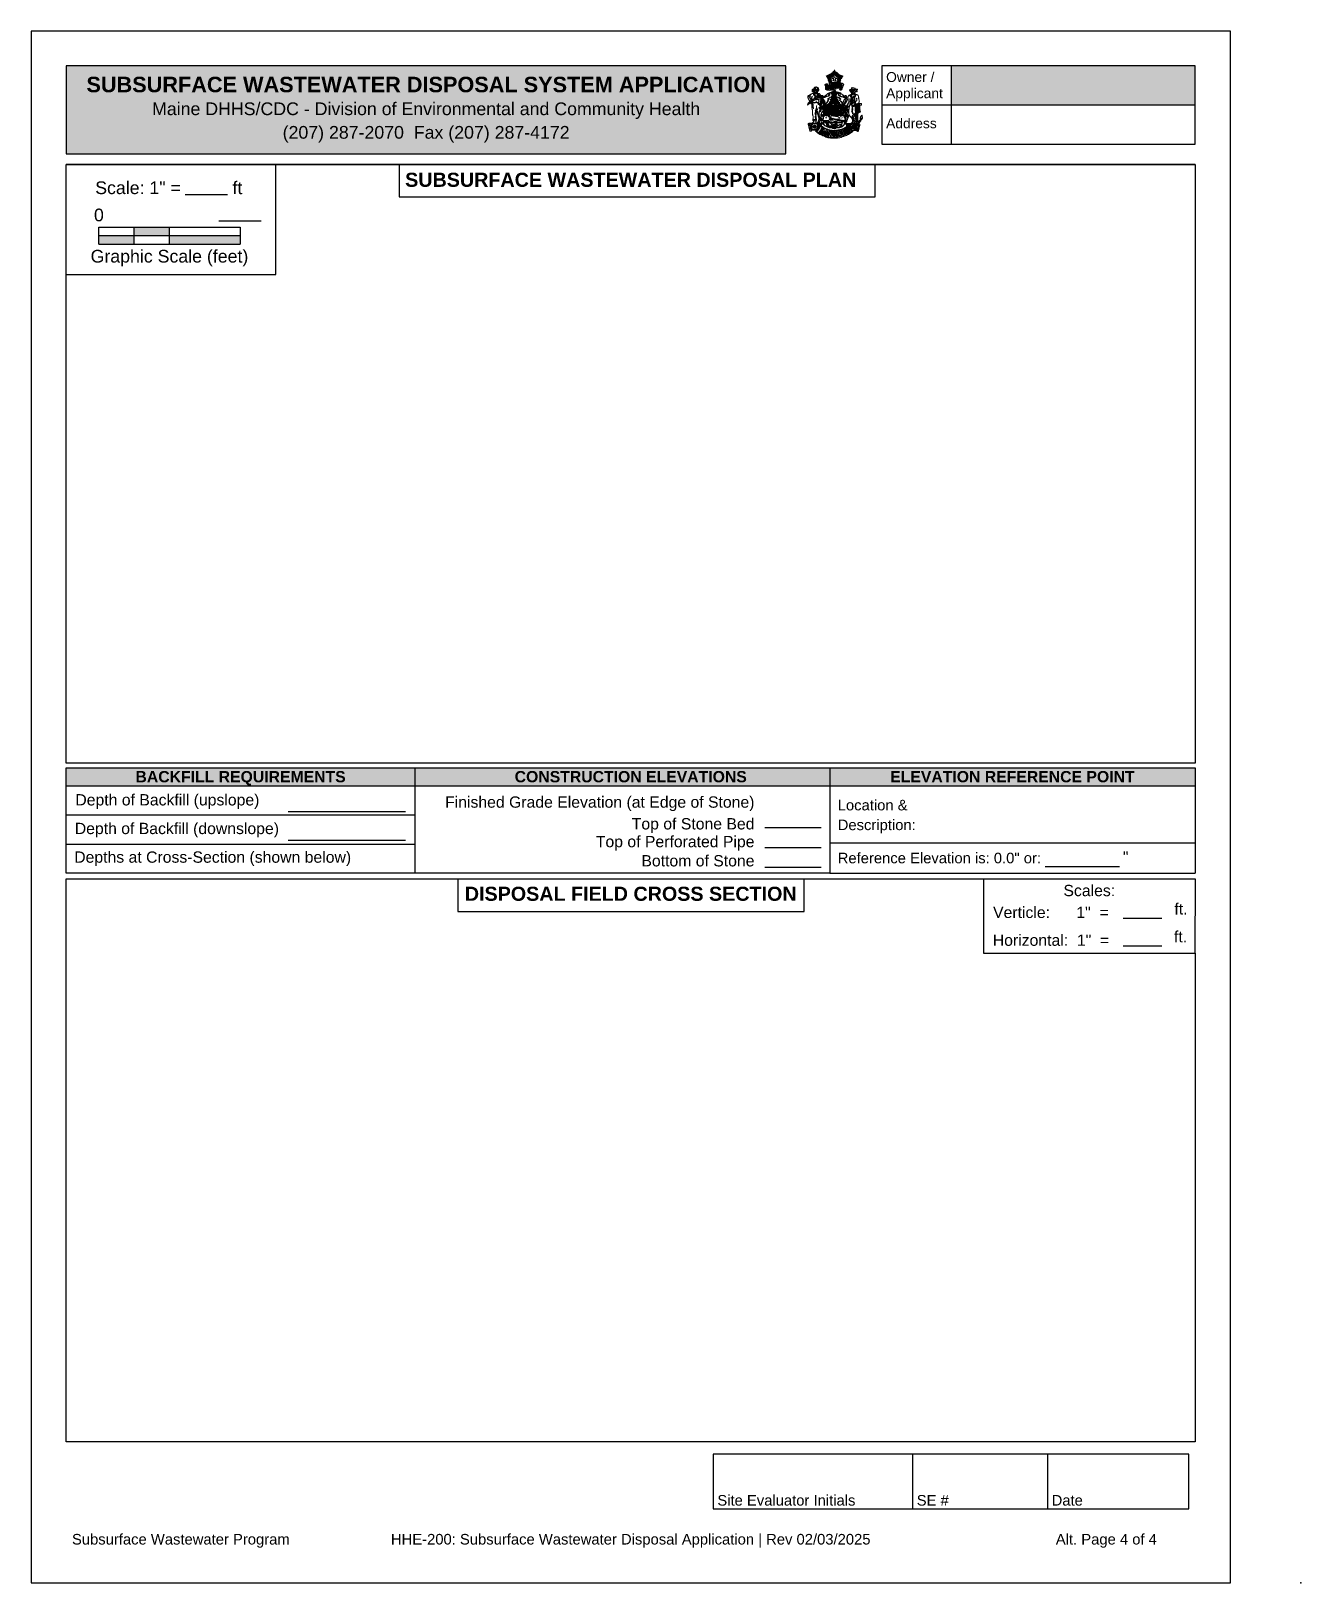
# Paper-space layout 'HHE_200_PG4' of a CAD drawing. Extents: x 0 to 9, y 0 to 11.
import ezdxf
from ezdxf.enums import TextEntityAlignment as Align

# ---------------------------------------------------------------- set-up
doc = ezdxf.new("R2010")
doc.units = 0
doc.header["$MEASUREMENT"] = 0
doc.layers.get('0').update_dxf_attribs({"lineweight": 30})
doc.layers.add('FORM_HHE-200', color=7, linetype='Continuous', lineweight=30)
doc.styles.add('ARIAL', font='ARIAL.TTF')

psp = doc.layouts.new('HHE_200_PG4')

# ---------------------------------------------------------------- texts
at = {"layer": 'FORM_HHE-200', "style": 'ARIAL'}
for s, height, p in [('Owner /', 0.07, (6.06, 10.639, 0.068)), ('Applicant', 0.07, (6.06, 10.524, 0.068)), ('Address', 0.07, (6.06, 10.311, 0.068)), ('Location &', 0.075, (5.717, 5.476, 0.068)), ('Description:', 0.075, (5.717, 5.336, 0.068))]:
    psp.add_text(s, height=height, dxfattribs=at).set_placement(p)
for s, height, p in [('Depth of Backfill (upslope)', 0.08, (0.314, 5.487, 0.068)), ('Depth of Backfill (downslope)', 0.08, (0.31, 5.284, 0.068)), ('Depths at Cross-Section (shown below)', 0.08, (0.306, 5.081, 0.068)), ('Site Evaluator Initials', 0.075, (4.864, 0.526)), ('SE #', 0.075, (6.277, 0.526)), ('Date', 0.075, (7.233, 0.526)), ('Subsurface Wastewater Program', 0.075, (0.29, 0.25))]:
    psp.add_text(s, height=height, dxfattribs=at).set_placement(p, align=Align.BOTTOM_LEFT)
for s, p in [('Finished Grade Elevation (at Edge of Stone)', (5.127, 5.495, 0.068)), ('Top of Stone Bed', (5.127, 5.341, 0.068)), ('Top of Perforated Pipe', (5.127, 5.215, 0.068)), ('Bottom of Stone', (5.127, 5.079, 0.068))]:
    psp.add_text(s, height=0.08, dxfattribs=at).set_placement(p, align=Align.RIGHT)
psp.add_text('HHE-200: Subsurface Wastewater Disposal Application | Rev 02/03/2025', height=0.075, dxfattribs=at).set_placement((4.25, 0.25), align=Align.BOTTOM_CENTER)
psp.add_text('Alt. Page 4 of 4', height=0.075, dxfattribs=at).set_placement((7.979, 0.25), align=Align.BOTTOM_RIGHT)
at = {"layer": 'FORM_HHE-200', "color": 7, "true_color": 0xffffff, "attachment_point": 2, "style": 'ARIAL'}
for s, insert, char_height in [('\\fArial|b1|i0|c0|p34;SUBSURFACE WASTEWATER DISPOSAL SYSTEM APPLICATION', (2.8, 10.676), 0.11), ('Maine DHHS/CDC - Division of Environmental and Community Health', (2.8, 10.494), 0.09), ('(207) 287-2070  Fax (207) 287-4172', (2.8, 10.327), 0.09)]:
    psp.add_mtext(s, dxfattribs=dict(at, insert=insert, char_height=char_height))
at = {"layer": 'FORM_HHE-200', "style": 'ARIAL'}
for s, insert, char_height, attachment_point in [('Scale: 1" =', (1.062, 9.843, 0.068), 0.09, 9), ('ft', (1.428, 9.843, 0.068), 0.09, 7), ('\\fArial|b1|i0|c0|p34;SUBSURFACE WASTEWATER DISPOSAL PLAN', (4.25, 9.945), 0.1, 5), ('0', (0.481, 9.65), 0.09, 8), ('Graphic Scale (feet)', (0.981, 9.449), 0.09, 2), ('\\fArial|b1|i0|c0|p34;DISPOSAL FIELD CROSS SECTION', (4.25, 4.935), 0.1, 2)]:
    psp.add_mtext(s, dxfattribs=dict(at, insert=insert, char_height=char_height, attachment_point=attachment_point))
at = {"layer": 'FORM_HHE-200', "color": 7, "true_color": 0xffffff, "char_height": 0.08, "attachment_point": 2, "line_spacing_factor": 1.05, "style": 'ARIAL'}
for s, insert in [('\\fArial|b1|i0|c0|p34;BACKFILL REQUIREMENTS', (1.485, 5.755)), ('\\fArial|b1|i0|c0|p34;CONSTRUCTION ELEVATIONS', (4.25, 5.755)), ('\\fArial|b1|i0|c0|p34;ELEVATION REFERENCE POINT', (6.955, 5.755))]:
    psp.add_mtext(s, dxfattribs=dict(at, insert=insert))
at = {"layer": 'FORM_HHE-200', "style": 'ARIAL'}
for s, insert, char_height, attachment_point, line_spacing_factor in [('Reference Elevation is: 0.0" or: ', (5.717, 5.176), 0.075, 1, 1.05), ('"', (7.738, 5.185), 0.08, 1, 0.8), ('Scales:', (7.5, 4.948), 0.08, 2, 0.8), ('Verticle:      1"  = ', (6.818, 4.712), 0.08, 7, 0.8), ('ft.', (8.103, 4.818), 0.08, 1, 0.8), ('ft.', (8.1, 4.621), 0.08, 1, 0.8), ('Horizontal:  1"  = ', (6.816, 4.515), 0.08, 7, 0.8)]:
    psp.add_mtext(s, dxfattribs=dict(at, insert=insert, char_height=char_height, attachment_point=attachment_point, line_spacing_factor=line_spacing_factor))

# ---------------------------------------------------------------- blocks, each defined once
blk = doc.blocks.new('seal')
at = {"linetype": 'Continuous', "lineweight": 5}
for p, q in [((0.00776, 1.37918), (0.00668, 1.37814)), ((0.04183, 1.31065), (0.04514, 1.31065)), ((0.07308, 1.27761), (0.07639, 1.27761)), ((-0.82709, 0.6402), (-0.829369, 0.64242)), ((-0.791988, 0.64914), (-0.793127, 0.65245)), ((-0.749724, 0.68651), (-0.749724, 0.68651)), ((-0.734913, 0.67524), (-0.743756, 0.68625)), ((-0.36528, 0.70654), (-0.36751, 0.71554)), ((-0.35633, 0.65033), (-0.35633, 0.65136)), ((-0.35633, 0.6174), (-0.35633, 0.63406)), ((-0.34516, 0.70763), (-0.34347, 0.7105)), ((-0.31619, 0.70432), (-0.31505, 0.70763)), ((-0.30338, 0.69824), (-0.30615, 0.7016)), ((-0.1991, 1.06179), (-0.29616, 1.0759)), ((-0.28721, 1.14496), (-0.28109, 1.15608)), ((-0.28, 0.79693), (-0.28325, 0.79986)), ((-0.27836, 0.79594), (-0.27836, 0.79367)), ((-0.27832, 1.08979), (-0.15788, 1.05403)), ((-0.27609, 0.78797), (-0.27332, 0.78076)), ((-0.2744, 0.68429), (-0.27218, 0.68771)), ((-0.2399, 1.17492), (-0.22661, 1.17339)), ((-0.23763, 1.17268), (-0.23057, 1.16981)), ((-0.22807, 0.90847), (-0.23318, 0.90847)), ((-0.21978, 0.82981), (-0.21978, 0.83718)), ((-0.21702, 1.02789), (-0.21424, 1.02565)), ((-0.21418, 0.831), (-0.21418, 0.83388)), ((-0.21196, 0.91135), (-0.21304, 0.91243)), ((-0.1997, 0.87728), (-0.2041, 0.87619)), ((-0.2041, 0.87619), (-0.20302, 0.87511)), ((-0.20302, 0.67426), (-0.2041, 0.67322)), ((-0.17957, 0.69656), (-0.18799, 0.7016)), ((-0.16509, 0.74875), (-0.18267, 0.74582)), ((-0.18104, 0.7699), (-0.18006, 0.7699)), ((-0.18077, 0.8935), (-0.18077, 0.89014)), ((-0.18039, 0.77056), (-0.18039, 0.77056)), ((-0.16796, 1.20746), (-0.17789, 1.20968)), ((-0.17334, 1.20632), (-0.17182, 1.20345)), ((-0.17182, 1.20361), (-0.16785, 1.20746)), ((-0.15565, 1.11425), (-0.15674, 1.11328)), ((-0.15674, 0.93418), (-0.15674, 0.93647)), ((-0.1506, 0.98372), (-0.13047, 0.98654)), ((-0.1467, 0.75678), (-0.14946, 0.76182)), ((-0.14393, 1.2124), (-0.1467, 1.22021)), ((-0.13943, 0.76182), (-0.14274, 0.76182)), ((-0.13275, 1.00168), (-0.13666, 0.99778)), ((-0.13275, 0.97928), (-0.13443, 0.97764)), ((-0.12271, 1.07303), (-0.12381, 1.06971)), ((-0.12381, 0.92242), (-0.11545, 0.93136)), ((-0.11924, 0.70779), (-0.12267, 0.70779)), ((-0.11881, 0.97265), (-0.11772, 0.96924)), ((-0.11772, 0.96924), (-0.11772, 0.96761)), ((-0.11545, 1.14496), (-0.11545, 1.14111)), ((-0.11268, 1.1384), (-0.11431, 1.14111)), ((-0.11431, 1.14111), (-0.11268, 1.1384)), ((-0.11046, 1.08083), (-0.11431, 1.08083)), ((-0.11046, 1.0842), (-0.11046, 1.08083)), ((-0.09743, 1.03603), (-0.02571, 1.03754)), ((-0.04031, 0.99272), (-0.09743, 1.03603)), ((-0.08534, 1.1901), (-0.06413, 1.14718)), ((-0.08278, 0.81439), (-0.08278, 0.82036)), ((-0.08278, 0.82036), (-0.07677, 0.82036)), ((-0.07677, 0.81439), (-0.08278, 0.81439)), ((-0.07677, 0.82036), (-0.07677, 0.81439)), ((-0.06103, 0.92404), (-0.04031, 0.99272)), ((-0.00222, 0.965), (-0.06103, 0.92404)), ((-0.05018, 0.78364), (-0.05354, 0.78299)), ((-0.02229, 1.13986), (-0.0262, 1.1384)), ((-0.02571, 1.03754), (-0.00222, 1.10508)), ((-0.02511, 0.83388), (-0.01503, 0.88622)), ((-0.02013, 0.79361), (-0.02343, 0.79361)), ((-0.00222, 1.10508), (0.02133, 1.03754)), ((0.05665, 0.92404), (-0.00222, 0.965)), ((0.00278, 0.84885), (0.00278, 0.88846)), ((0.00896, 1.16113), (0.005, 1.15722)), ((0.01672, 0.80468), (0.01394, 0.80365)), ((0.02133, 1.03754), (0.09294, 1.03603)), ((0.02171, 0.89843), (0.02621, 0.89746)), ((0.02789, 1.21028), (0.02626, 1.20361)), ((0.03175, 1.13986), (0.02897, 1.13986)), ((0.04183, 0.81976), (0.03011, 0.87619)), ((0.09294, 1.03603), (0.03587, 0.99272)), ((0.03587, 0.99272), (0.05665, 0.92404)), ((0.03685, 0.75846), (0.04015, 0.75575)), ((0.04514, 1.12429), (0.04015, 1.12429)), ((0.04687, 0.81369), (0.04183, 0.81976)), ((0.06636, 0.84386), (0.0541, 0.87)), ((0.07808, 0.83388), (0.06191, 0.86333)), ((0.06305, 0.75456), (0.07803, 0.77072)), ((0.07308, 1.10699), (0.06912, 1.10921)), ((0.09929, 1.07975), (0.09533, 1.0842)), ((0.09647, 0.90403), (0.0981, 0.90625)), ((0.14947, 1.20746), (0.10205, 1.14718)), ((0.10428, 1.23529), (0.10319, 1.23529)), ((0.11546, 0.98779), (0.11047, 0.98383)), ((0.11047, 0.98383), (0.12669, 0.97704)), ((0.11546, 1.07079), (0.11323, 1.06911)), ((0.11654, 0.9994), (0.11546, 1.00276)), ((0.11811, 0.98324), (0.13162, 0.9827)), ((0.12044, 0.72781), (0.12153, 0.73165)), ((0.15837, 0.83985), (0.1255, 0.87506)), ((0.13547, 1.05908), (0.13048, 1.06076)), ((0.13162, 0.8361), (0.13162, 0.82878)), ((0.14334, 0.96039), (0.1734, 0.95145)), ((0.18458, 0.90403), (0.14334, 0.92854)), ((0.15061, 1.21468), (0.14947, 1.20746)), ((0.15061, 0.97265), (0.15061, 0.97157)), ((0.15219, 0.78971), (0.15664, 0.78364)), ((0.15729, 1.03174), (0.15669, 1.03282)), ((0.16564, 0.94857), (0.15669, 0.95145)), ((0.15669, 0.95145), (0.16564, 0.94857)), ((0.16564, 0.83881), (0.15837, 0.83985)), ((0.16233, 1.01395), (0.16233, 1.01275)), ((0.22196, 1.07481), (0.18458, 1.06467)), ((0.28223, 1.03071), (0.19353, 1.02963)), ((0.20579, 1.17231), (0.20855, 1.17117)), ((0.21197, 1.05175), (0.20855, 1.05175)), ((0.22591, 0.8482), (0.22976, 0.84326)), ((0.23476, 1.15619), (0.24094, 1.15619)), ((0.23476, 0.88503), (0.23476, 0.88335)), ((0.23872, 0.63015), (0.23764, 0.63238)), ((0.24203, 0.7736), (0.25597, 0.75846)), ((0.24484, 1.15842), (0.24484, 1.1511)), ((0.24637, 0.83175), (0.24637, 0.83175)), ((0.27382, 1.13493), (0.28109, 1.13443)), ((0.28782, 1.03564), (0.28223, 1.03071)), ((0.28608, 1.03786), (0.28782, 1.03564)), ((0.29226, 1.07303), (0.30398, 1.07183)), ((0.30398, 1.07183), (0.30398, 1.07079)), ((0.32629, 1.11821), (0.33128, 1.11821)), ((0.37528, 0.78065), (0.37625, 0.78065)), ((-1.080291, 0.26264), (-1.081484, 0.26367)), ((-1.062387, 0.29389), (-1.061248, 0.28163)), ((-1.056365, 0.02571), (-1.057449, 0.02679)), ((-0.978783, 0.11604), (-0.955942, 0.13547)), ((-0.969559, 0.05311), (-0.968312, 0.05219)), ((-0.957081, 0.05908), (-0.963755, 0.05403)), ((-0.947587, 0.05403), (-0.954856, 0.05507)), ((-0.947587, 0.04682), (-0.948726, 0.04682)), ((-0.93462, 0.23742), (-0.93462, 0.23742)), ((-0.932613, 0.07796), (-0.929249, 0.07183)), ((-0.927351, 0.08149), (-0.925723, 0.07617)), ((-0.923498, 0.00168), (-0.923498, 0.0006)), ((-0.890783, 0.02001), (-0.917476, 0.01676)), ((-0.911888, 0.05686), (-0.908524, 0.06011)), ((-0.906897, 0.05414), (-0.911888, 0.05686)), ((-0.908524, 0.06011), (-0.889536, 0.05414)), ((-0.900712, 0.02001), (-0.890783, 0.02169)), ((-0.890783, 0.02169), (-0.890783, 0.02001)), ((-0.889536, 0.05414), (-0.889536, 0.05294)), ((-0.88449, 0.52756), (-0.887311, 0.53082)), ((-0.885574, 0.02001), (-0.883351, 0.02001)), ((-0.882102, 0.03558), (-0.88552, 0.03065)), ((-0.821448, 0.04292), (-0.85937, 0.03786)), ((-0.851612, 0.48193), (-0.855573, 0.48193)), ((-0.855519, 0.57275), (-0.851558, 0.57497)), ((-0.851612, 0.49197), (-0.851612, 0.48193)), ((-0.848248, 0.59108), (-0.846567, 0.58886)), ((-0.844288, 0.41325), (-0.834251, 0.43169)), ((-0.843204, 0.41217), (-0.844288, 0.41325)), ((-0.832733, 0.62489), (-0.833058, 0.62017)), ((-0.833058, 0.62017), (-0.833058, 0.61925)), ((-0.829911, 0.62017), (-0.830399, 0.62532)), ((-0.822966, 0.44217), (-0.825191, 0.43842)), ((-0.818138, 0.49679), (-0.824215, 0.49181)), ((-0.823184, 0.20074), (-0.821556, 0.19732)), ((-0.821556, 0.19743), (-0.821556, 0.19575)), ((-0.814231, 0.42839), (-0.817216, 0.43853)), ((-0.813092, 0.4924), (-0.815317, 0.4924)), ((-0.805334, 0.48057), (-0.810326, 0.48057)), ((-0.805388, 0.47069), (-0.809295, 0.47342)), ((-0.805388, 0.47342), (-0.805388, 0.47069)), ((-0.78564, 0.4292), (-0.797792, 0.43674)), ((-0.796383, 0.30675), (-0.772945, 0.27615)), ((-0.794212, 0.45171), (-0.790252, 0.44678)), ((-0.790198, 0.42649), (-0.78564, 0.4292)), ((-0.781408, 0.42947), (-0.781408, 0.43451)), ((-0.778045, 0.43224), (-0.781408, 0.42947)), ((-0.772999, 0.53206), (-0.771915, 0.53082)), ((-0.771209, 0.05403), (-0.771209, 0.05056)), ((-0.762962, 0.29167), (-0.75629, 0.27615)), ((-0.756831, 0.43451), (-0.762908, 0.43554)), ((-0.761823, 0.54264), (-0.761823, 0.52978)), ((-0.760141, 0.49468), (-0.75797, 0.4969)), ((-0.750158, 0.2749), (-0.759056, 0.27382)), ((-0.751786, 0.48464), (-0.75797, 0.48958)), ((-0.75629, 0.27615), (-0.750158, 0.28108)), ((-0.746741, 0.05897), (-0.752818, 0.05789)), ((-0.749019, 0.43044), (-0.751786, 0.4266)), ((-0.746795, 0.27615), (-0.750158, 0.2749)), ((-0.74788, 0.44678), (-0.749019, 0.44678)), ((-0.746198, 0.06011), (-0.746741, 0.05897)), ((-0.742888, 0.44172), (-0.737843, 0.43224)), ((-0.739037, 0.45845), (-0.739037, 0.46056)), ((-0.735076, 0.53592), (-0.736758, 0.52978)), ((-0.719994, 0.26774), (-0.717769, 0.26996)), ((-0.716141, 0.47342), (-0.715056, 0.46745)), ((-0.698834, 0.27382), (-0.713917, 0.27104)), ((-0.694061, 0.42318), (-0.700734, 0.4235)), ((-0.698834, 0.58393), (-0.69992, 0.5829)), ((-0.691511, 0.42643), (-0.698455, 0.42708)), ((-0.686519, 0.62299), (-0.692704, 0.62521)), ((-0.692704, 0.04514), (-0.688744, 0.04068)), ((-0.691619, 0.26774), (-0.684891, 0.27158)), ((-0.688744, 0.03174), (-0.689937, 0.03396)), ((-0.684891, 0.27158), (-0.685977, 0.27268)), ((-0.685977, -0.00342), (-0.684891, 0.00168)), ((-0.66254, 0.51708), (-0.6665, 0.51481)), ((-0.66373, 0.52203), (-0.66482, 0.52095)), ((-0.65581, 0.16276), (-0.65787, 0.1684)), ((-0.6537, 0.6079), (-0.6537, 0.60889)), ((-0.65153, 0.06088), (-0.64984, 0.05924)), ((-0.65147, 0.02903), (-0.65147, 0.02561)), ((-0.64968, 0.1626), (-0.65033, 0.16824)), ((-0.64865, 0.29497), (-0.64751, 0.29389)), ((-0.59456, 0.3832), (-0.59342, 0.3832)), ((-0.57112, 0.28385), (-0.56944, 0.28988)), ((-0.57112, 0.28385), (-0.56331, 0.28163)), ((-0.56949, 0.15125), (-0.56602, 0.1544)), ((-0.55056, 0.29389), (-0.55056, 0.28385)), ((-0.54557, 0.30664), (-0.54904, 0.31006)), ((-0.50406, 0.03895), (-0.50406, 0.03895)), ((-0.49528, 0.16226), (-0.49528, 0.16226)), ((-0.47043, 0.28179), (-0.46663, 0.28618)), ((-0.4618, 0.14447), (-0.46516, 0.14106)), ((-0.44504, 0.05414), (-0.45399, 0.06418)), ((-0.43505, 0.02793), (-0.43674, 0.02793)), ((-0.37869, 0), (-0.37375, 0.00271)), ((-0.36854, 0.57785), (-0.36626, 0.57622)), ((-0.36235, 0.62114), (-0.36463, 0.61757)), ((-0.36138, 0.57779), (-0.36138, 0.58724)), ((-0.3285, 0.58501), (-0.36029, 0.59228)), ((-0.3285, 0.58279), (-0.3285, 0.58501)), ((-0.24821, 0.12939), (-0.2744, 0.13731)), ((-0.24821, 0.60514), (-0.26714, 0.60514)), ((-0.26215, 0.15733), (-0.26714, 0.16568)), ((-0.25716, 0.10611), (-0.25824, 0.10721)), ((-0.24315, 0.58501), (-0.24597, 0.58279)), ((-0.23322, 0.33404), (-0.22482, 0.33294)), ((-0.22482, 0.01085), (-0.21984, 0.01085)), ((-0.19688, 0.04699), (-0.19802, 0.04589)), ((-0.19802, 0.04589), (-0.19688, 0.04699)), ((-0.18685, 0.02078), (-0.18577, 0.02186)), ((-0.18577, 0.02186), (-0.18577, 0.02078)), ((-0.18407, 0.42436), (-0.16753, 0.42268)), ((-0.18407, 0.04411), (-0.18293, 0.04525)), ((-0.18299, 0.08328), (-0.17909, 0.08599)), ((-0.16374, 0.42751), (-0.17681, 0.4266)), ((-0.16465, 0.03586), (-0.16568, 0.03538)), ((-0.1295, 0.59108), (-0.16563, 0.58724)), ((-0.1607, 0.05425), (-0.15799, 0.05539)), ((-0.1557, 0.17751), (-0.14957, 0.17751)), ((-0.15071, 0.04589), (-0.14795, 0.04813)), ((-0.14447, 0.13607), (-0.13889, 0.13954)), ((-0.14166, 0.0351), (-0.13275, 0.044)), ((-0.13899, 0.10949), (-0.13899, 0.11231)), ((-0.13671, 0.08718), (-0.13454, 0.0855)), ((-0.13454, 0.0855), (-0.13557, 0.08436)), ((-0.13552, 0.16118), (-0.13443, 0.16738)), ((-0.13389, 0.13335), (-0.12885, 0.13443)), ((-0.1295, 0.09043), (-0.12902, 0.09103)), ((-0.12554, 0.08599), (-0.1295, 0.09043)), ((-0.12549, 0.11545), (-0.12549, 0.11593)), ((-0.1244, 0.03006), (-0.12157, 0.03174)), ((-0.12157, 0.02903), (-0.12381, 0.03065)), ((-0.12157, 0.03174), (-0.12157, 0.02903)), ((-0.10389, 0.22368), (-0.11279, 0.23481)), ((-0.10927, 0.00999), (-0.11263, 0.01275)), ((-0.11154, 0.03786), (-0.11154, 0.04178)), ((-0.08767, 0.06939), (-0.08545, 0.0721)), ((-0.08534, 0.2259), (-0.08035, 0.23139)), ((-0.06911, 0.49972), (-0.07731, 0.49847)), ((-0.07139, 0.06011), (-0.07139, 0.06418)), ((-0.06656, 0.19471), (-0.06547, 0.19585)), ((-0.05035, 0.15956), (-0.06032, 0.16628)), ((-0.05918, 0.1282), (-0.06027, 0.12928)), ((-0.0575, 0.13101), (-0.05918, 0.1282)), ((-0.04518, 0.09706), (-0.0441, 0.09586)), ((-0.0441, 0.1282), (-0.04014, 0.1282)), ((-0.0435, 0.09933), (-0.04242, 0.10036)), ((-0.03516, 0.07193), (-0.03516, 0.07015)), ((-0.02534, 0.28613), (-0.03254, 0.29617)), ((-0.02343, 0.27158), (-0.03125, 0.27268)), ((-0.02403, 0.31624), (-0.02842, 0.30621)), ((-0.02511, 0.06011), (-0.02734, 0.05789)), ((-0.02734, 0.05789), (-0.02397, 0.05403)), ((-0.02397, 0.28108), (-0.02343, 0.27158)), ((-0.02121, 0.19238), (-0.01503, 0.19129)), ((-0.02013, 0.09304), (-0.02121, 0.09424)), ((-0.01503, 0.19129), (-0.01845, 0.18744)), ((-0.01503, 0.21078), (-0.01225, 0.21479)), ((-0.01503, 0.07693), (-0.01503, 0.07915)), ((-0.01122, 0.27615), (-0.01122, 0.2749)), ((0, 0.47846), (-0.01117, 0.47743)), ((-0.0084, 0.14225), (-0.0084, 0.14106)), ((-0.00396, 0.29882), (-0.00331, 0.29286)), ((-0.00222, 0.28657), (0.00169, 0.29167)), ((-0.00109, 0.47971), (0, 0.47846)), ((0.00386, 0.27881), (0.00662, 0.28657)), ((0.005, 0.08197), (0.005, 0.08522)), ((0.01394, 0.02783), (0.01118, 0.02783)), ((0.02116, 0.15614), (0.02003, 0.15722)), ((0.02003, 0.04292), (0.02003, 0.04563)), ((0.02398, 0.16107), (0.02116, 0.15614)), ((0.02398, 0.04178), (0.02171, 0.04008)), ((0.0229, 0.27382), (0.02398, 0.27382)), ((0.02675, 0.16558), (0.03011, 0.16949)), ((0.02789, 0.22476), (0.03007, 0.22644)), ((0.03289, 0.04563), (0.04129, 0.05294)), ((0.0541, 0.24263), (0.03397, 0.24263)), ((0.03793, 0.21853), (0.04015, 0.22081)), ((0.04015, 0.22081), (0.04129, 0.21972)), ((0.04129, 0.15836), (0.06028, 0.15836)), ((0.04405, 0.17615), (0.04405, 0.17453)), ((0.04911, 0.39143), (0.04629, 0.39311)), ((0.04687, 0.37646), (0.04629, 0.37689)), ((0.06028, 0.3139), (0.06528, 0.30892)), ((0.0669, 0.10531), (0.06191, 0.10531)), ((0.06414, 0.08089), (0.06414, 0.08929)), ((0.06804, 0.08522), (0.0669, 0.0842)), ((0.07134, 0.22081), (0.06912, 0.21588)), ((0.0753, 0.07915), (0.0753, 0.07693)), ((0.08925, 0.41043), (0.07639, 0.40158)), ((0.08535, 0.13221), (0.08139, 0.13221)), ((0.09033, 0.40939), (0.08925, 0.41043)), ((0.09201, 0.15722), (0.09147, 0.15836)), ((0.11323, 0.10601), (0.10705, 0.11219)), ((0.12311, 0.07926), (0.12533, 0.08089)), ((0.13162, 0.13101), (0.1255, 0.13835)), ((0.13048, 0.02561), (0.13439, 0.02397)), ((0.14665, 0.02169), (0.14334, 0.02169)), ((0.14443, 0.02903), (0.14665, 0.02169)), ((0.14648, 0.07536), (0.15203, 0.06922)), ((0.16179, 0.02679), (0.16228, 0.03174)), ((0.16233, 0.06022), (0.16233, 0.0631)), ((0.16341, 0.09315), (0.16455, 0.09213)), ((0.19353, 0.23643), (0.19461, 0.23643)), ((0.20687, 0.01014), (0.19851, 0.01182)), ((0.25873, 0.18338), (0.25983, 0.18457)), ((0.41179, 0.28776), (0.40923, 0.28618)), ((0.46176, 0.1059), (0.43555, 0.07807)), ((0.57889, 0.04178), (0.58393, 0.04682)), ((0.67953, 0.45242), (0.67839, 0.45139)), ((0.68561, 0.54335), (0.68729, 0.54047)), ((0.69266, 0.08029), (0.70269, 0.083)), ((0.69266, 0.02001), (0.6944, 0.02001)), ((0.69884, 0.32129), (0.70053, 0.32292)), ((0.70053, 0.31901), (0.69884, 0.32129)), ((0.70437, 0.48568), (0.70053, 0.48686)), ((0.70053, 0.48686), (0.70437, 0.48568)), ((0.70269, 0.38938), (0.70437, 0.38693)), ((0.71165, 0.49072), (0.70889, 0.49197)), ((0.70889, 0.382), (0.71165, 0.382)), ((0.71165, 0.4924), (0.71165, 0.49072)), ((0.7194, 0.10081), (0.71886, 0.10081)), ((0.72168, 0.11095), (0.72391, 0.11322)), ((0.7295, 0.41433), (0.72391, 0.42165)), ((0.73454, 0.05908), (0.734, 0.06011)), ((0.74262, 0.02061), (0.73454, 0.02169)), ((0.74458, 0.01275), (0.74078, 0.01404)), ((0.74703, 0.01703), (0.74832, 0.01578)), ((0.75071, 0.59217), (0.75071, 0.59276)), ((0.75864, 0.39768), (0.75759, 0.39274)), ((0.76764, 0.3821), (0.76709, 0.38107)), ((0.77594, 0.41276), (0.77594, 0.41004)), ((0.77757, 0.39718), (0.77703, 0.39615)), ((0.7819, 0.3832), (0.77968, 0.38704)), ((0.78597, 0.42501), (0.78489, 0.42626)), ((0.79216, 0.40397), (0.79097, 0.405)), ((0.79471, 0.41015), (0.79428, 0.40571)), ((0.79921, 0.39035), (0.79698, 0.38813)), ((0.79921, 0.382), (0.79812, 0.38146)), ((0.80034, 0.40397), (0.799, 0.41092)), ((0.80133, 0.42057), (0.80816, 0.41656)), ((0.80996, 0.42145), (0.80426, 0.42426)), ((0.8194, 0.27778), (0.82103, 0.28)), ((0.82216, 0.27778), (0.8271, 0.27778)), ((0.82319, 0.57611), (0.87121, 0.56271)), ((0.86562, 0.37549), (0.85618, 0.37804)), ((0.86003, 0.36686), (0.86508, 0.37256)), ((0.9063, 0.51751), (0.91022, 0.52365)), ((0.90968, 0.49072), (0.91635, 0.48193)), ((0.92361, 0.58231), (0.92753, 0.58231)), ((0.9618, 0.00021), (0.95671, 0.00379)), ((0.96322, 0.00743), (0.96533, 0.00592)), ((0.97044, 0.00493), (0.96875, 0.00168)), ((1.00586, 0.00689), (1.00304, 0.01003)), ((-0.933373, -0.00603), (-0.929304, -0.00603)), ((-0.920731, -0.01617), (-0.921762, -0.02333)), ((-0.899519, -0.03011), (-0.920677, -0.03233)), ((-0.91677, -0.06349), (-0.915631, -0.07737)), ((-0.915631, -0.08469), (-0.914547, -0.09022)), ((-0.892248, -0.09636), (-0.907331, -0.09744)), ((-0.907331, -0.09744), (-0.890566, -0.09853)), ((-0.883351, -0.06961), (-0.881669, -0.07124)), ((-0.881777, -0.01226), (-0.877274, -0.01004)), ((-0.85834, -0.20421), (-0.860565, -0.20421)), ((-0.780269, -0.61084), (-0.779184, -0.60574)), ((-0.770233, -0.61193), (-0.780269, -0.61084)), ((-0.767899, -0.51009), (-0.771209, -0.51183)), ((-0.768008, -0.44515), (-0.768008, -0.44797)), ((-0.766706, -0.52132), (-0.767899, -0.51009)), ((-0.756669, -0.26101), (-0.767737, -0.2621)), ((-0.766869, -0.33578), (-0.766869, -0.33746)), ((-0.756831, -0.59451), (-0.756831, -0.59961)), ((-0.756669, -0.26432), (-0.756669, -0.26101)), ((-0.755095, -0.63054), (-0.751731, -0.63054)), ((-0.749995, -0.19185), (-0.751623, -0.19022)), ((-0.742672, -0.19792), (-0.742672, -0.20074)), ((-0.72097, -0.21186), (-0.741044, -0.213)), ((-0.739959, -0.2359), (-0.739959, -0.2359)), ((-0.736541, -0.22304), (-0.736541, -0.22526)), ((-0.735998, -0.08258), (-0.733829, -0.08035)), ((-0.733774, -0.22906), (-0.733774, -0.23307)), ((-0.725962, -0.18908), (-0.722652, -0.19174)), ((-0.67854, -0.32053), (-0.711476, -0.32449)), ((-0.66965, -0.40137), (-0.690805, -0.40256)), ((-0.690805, -0.40256), (-0.688581, -0.41076)), ((-0.64653, -0.60292), (-0.64057, -0.61741)), ((-0.64474, -0.00733), (-0.64252, -0.01004)), ((-0.63861, -0.60873), (-0.61946, -0.54406)), ((-0.63471, -0.02018), (-0.63753, -0.02344)), ((-0.62581, -0.15783), (-0.62581, -0.16005)), ((-0.62239, -0.15511), (-0.62239, -0.15674)), ((-0.6174, -0.55442), (-0.60736, -0.58572)), ((-0.60248, -0.26807), (-0.60134, -0.26915)), ((-0.59065, -0.16797), (-0.59456, -0.16407)), ((-0.58561, -0.16906), (-0.58724, -0.16689)), ((-0.58338, -0.1651), (-0.58561, -0.16906)), ((-0.58224, -0.32965), (-0.58561, -0.32965)), ((-0.58067, -0.16797), (-0.58338, -0.1651)), ((-0.56722, -0.17796), (-0.5683, -0.17182)), ((-0.56222, -0.47792), (-0.56445, -0.47792)), ((-0.5332, -0.20585), (-0.53097, -0.20421)), ((-0.52821, -0.20585), (-0.5332, -0.20585)), ((-0.53314, -0.15571), (-0.53314, -0.15511)), ((-0.53097, -0.20421), (-0.53206, -0.20307)), ((-0.52821, -0.20421), (-0.52821, -0.20585)), ((-0.49907, -0.12267), (-0.50819, -0.12896)), ((-0.50591, -0.32113), (-0.50423, -0.32449)), ((-0.50417, -0.41987), (-0.50585, -0.41765)), ((-0.4969, -0.21419), (-0.50531, -0.21929)), ((-0.50531, -0.21929), (-0.50417, -0.22033)), ((-0.50309, -0.1931), (-0.50032, -0.19532)), ((-0.50032, -0.12142), (-0.49907, -0.12267)), ((-0.4981, -0.20926), (-0.49696, -0.21029)), ((-0.49712, -0.19), (-0.49604, -0.19)), ((-0.49712, -0.19168), (-0.49712, -0.19)), ((-0.48513, -0.17068), (-0.48513, -0.1728)), ((-0.47574, -0.17574), (-0.45513, -0.16558)), ((-0.46294, -0.17514), (-0.47574, -0.17574)), ((-0.47574, -0.52545), (-0.4618, -0.52648)), ((-0.4707, -0.44515), (-0.47184, -0.44613)), ((-0.47021, -0.49897), (-0.46913, -0.49897)), ((-0.45513, -0.16558), (-0.45296, -0.1678)), ((-0.4529, -0.449), (-0.45014, -0.449)), ((-0.45008, -0.15164), (-0.45171, -0.15392)), ((-0.45171, -0.15392), (-0.45062, -0.15494)), ((-0.45014, -0.449), (-0.45014, -0.45123)), ((-0.44043, -0.42882), (-0.43988, -0.42991)), ((-0.43402, -0.34565), (-0.43565, -0.36063)), ((-0.42784, -0.30442), (-0.43175, -0.30615)), ((-0.43175, -0.30615), (-0.4306, -0.30724)), ((-0.43169, -0.29617), (-0.4306, -0.29726)), ((-0.4306, -0.30219), (-0.42784, -0.30442)), ((-0.42784, -0.15783), (-0.42507, -0.15511)), ((-0.42507, -0.15511), (-0.42675, -0.15283)), ((-0.42285, -0.47917), (-0.42632, -0.48063)), ((-0.42263, -0.48264), (-0.42491, -0.48427)), ((-0.42003, -0.47635), (-0.42285, -0.47917)), ((-0.42171, -0.29047), (-0.42057, -0.29047)), ((-0.42057, -0.29329), (-0.42171, -0.29329)), ((-0.42057, -0.29047), (-0.42057, -0.29329)), ((-0.42051, -0.47521), (-0.42003, -0.47635)), ((-0.41482, -0.40864), (-0.41981, -0.41374)), ((-0.41889, -0.13162), (-0.40999, -0.13162)), ((-0.41666, -0.3156), (-0.4178, -0.31446)), ((-0.41362, -0.45096), (-0.41758, -0.45503)), ((-0.39046, -0.30453), (-0.40494, -0.30724)), ((-0.4038, -0.26547), (-0.40266, -0.26605)), ((-0.39887, -0.1065), (-0.40163, -0.10368)), ((-0.39474, -0.45503), (-0.39865, -0.45161)), ((-0.38986, -0.21029), (-0.38986, -0.2181)), ((-0.37874, -0.30555), (-0.38547, -0.31235)), ((-0.38487, -0.27328), (-0.38541, -0.27436)), ((-0.3776, -0.27821), (-0.38487, -0.27328)), ((-0.37869, -0.14161), (-0.38259, -0.14568)), ((-0.37755, -0.426), (-0.38134, -0.42378)), ((-0.37982, -0.06478), (-0.37869, -0.06353)), ((-0.37266, -0.27105), (-0.3776, -0.27821)), ((-0.37261, -0.24035), (-0.37646, -0.24035)), ((-0.37543, -0.28722), (-0.36979, -0.28044)), ((-0.3738, -0.31115), (-0.37489, -0.31235)), ((-0.37245, -0.46175), (-0.37472, -0.46175)), ((-0.37044, -0.29107), (-0.37152, -0.29226)), ((-0.37033, -0.36258), (-0.36973, -0.36149)), ((-0.36973, -0.36583), (-0.37033, -0.36258)), ((-0.36973, -0.36149), (-0.36865, -0.36258)), ((-0.36854, -0.34739), (-0.36854, -0.34625)), ((-0.36648, -0.03515), (-0.36149, -0.03739)), ((-0.36642, -0.2303), (-0.36366, -0.22424)), ((-0.36469, -0.42166), (-0.36637, -0.42378)), ((-0.36637, -0.42378), (-0.3636, -0.426)), ((-0.36474, -0.20421), (-0.36143, -0.19803)), ((-0.36127, -0.38141), (-0.36018, -0.38249)), ((-0.3598, -0.31337), (-0.3598, -0.31619)), ((-0.35742, -0.45383), (-0.35856, -0.45503)), ((-0.3514, -0.21419), (-0.35639, -0.22196)), ((-0.35639, -0.58225), (-0.35525, -0.58171)), ((-0.35357, -0.41596), (-0.35633, -0.42497)), ((-0.35367, -0.04249), (-0.35253, -0.0414)), ((-0.35253, -0.0414), (-0.34977, -0.04471)), ((-0.35026, -0.021), (-0.35248, -0.02322)), ((-0.35031, -0.18908), (-0.35145, -0.19011)), ((-0.3412, -0.33339), (-0.35015, -0.34625)), ((-0.3464, -0.12983), (-0.34977, -0.1339)), ((-0.3496, -0.35569), (-0.34733, -0.35346)), ((-0.34353, -0.02122), (-0.34467, -0.02018)), ((-0.34136, -0.31831), (-0.33642, -0.32053)), ((-0.34022, -0.21089), (-0.33854, -0.20699)), ((-0.33344, -0.35618), (-0.33848, -0.35232)), ((-0.33355, -0.55057), (-0.33355, -0.5522)), ((-0.33018, -0.44602), (-0.33235, -0.44786)), ((-0.33235, -0.4611), (-0.32741, -0.4528)), ((-0.33127, -0.15175), (-0.33018, -0.15511)), ((-0.32237, -0.44499), (-0.32237, -0.44786)), ((-0.32112, -0.39085), (-0.31944, -0.38862)), ((-0.31467, -0.18072), (-0.32031, -0.19071)), ((-0.31966, -0.28554), (-0.31629, -0.28554)), ((-0.31456, -0.4611), (-0.31732, -0.46398)), ((-0.31125, -0.20187), (-0.31727, -0.21311)), ((-0.31629, -0.28554), (-0.31629, -0.28603)), ((-0.31515, -0.2761), (-0.31467, -0.27718)), ((-0.3074, -0.08149), (-0.31239, -0.07867)), ((-0.30344, -0.24544), (-0.30962, -0.23932)), ((-0.30506, -0.21419), (-0.30957, -0.21419)), ((-0.30116, -0.35243), (-0.30957, -0.34354)), ((-0.30517, -0.08974), (-0.3062, -0.08865)), ((-0.30506, -0.19293), (-0.30452, -0.19185)), ((-0.29839, -0.10878), (-0.30007, -0.10878)), ((-0.29823, -0.40359), (-0.29714, -0.40479)), ((-0.29215, -0.3807), (-0.296, -0.37967)), ((-0.29448, -0.3207), (-0.28949, -0.3157)), ((-0.29111, -0.15251), (-0.29111, -0.14979)), ((-0.2851, -0.45606), (-0.28954, -0.46506)), ((-0.28835, -0.36139), (-0.28336, -0.3558)), ((-0.28824, -0.41586), (-0.28824, -0.41645)), ((-0.28336, -0.09543), (-0.28504, -0.0905)), ((-0.28504, -0.47402), (-0.28109, -0.4662)), ((-0.27002, -0.05024), (-0.27446, -0.05475)), ((-0.27224, -0.35851), (-0.26828, -0.35243)), ((-0.26828, -0.02018), (-0.26611, -0.0185)), ((-0.26714, -0.40099), (-0.26822, -0.39996)), ((-0.26503, -0.12158), (-0.26225, -0.12158)), ((-0.26497, -0.10368), (-0.25835, -0.11144)), ((-0.26497, -0.38081), (-0.26106, -0.3865)), ((-0.26492, -0.20486), (-0.26438, -0.20383)), ((-0.26324, -0.20654), (-0.26492, -0.20486)), ((-0.25824, -0.25717), (-0.261, -0.24712)), ((-0.25824, -0.15029), (-0.24989, -0.16151)), ((-0.25716, -0.21821), (-0.25434, -0.21533)), ((-0.2532, -0.22315), (-0.25716, -0.21821)), ((-0.25325, -0.04855), (-0.24207, -0.05535)), ((-0.25097, -0.31928), (-0.2532, -0.32091)), ((-0.2532, -0.32091), (-0.25211, -0.322)), ((-0.2532, -0.39774), (-0.24821, -0.39106)), ((-0.22927, -0.47803), (-0.25217, -0.46919)), ((-0.24989, -0.16151), (-0.25097, -0.16254)), ((-0.2494, -0.33068), (-0.2494, -0.33968)), ((-0.24929, -0.3558), (-0.24929, -0.35243)), ((-0.24327, -0.45112), (-0.24424, -0.43886)), ((-0.22206, -0.26286), (-0.23481, -0.27008)), ((-0.23432, -0.39486), (-0.23481, -0.39605)), ((-0.22807, -0.21599), (-0.2309, -0.21311)), ((-0.22975, -0.31467), (-0.22927, -0.31136)), ((-0.22482, -0.27186), (-0.22927, -0.27512)), ((-0.22917, -0.07975), (-0.22693, -0.07747)), ((-0.22704, -0.39774), (-0.22092, -0.3877)), ((-0.21929, -0.15251), (-0.22422, -0.15642)), ((-0.21929, -0.5121), (-0.2131, -0.51541)), ((-0.20079, -0.11774), (-0.18961, -0.10769)), ((-0.19802, -0.16478), (-0.19693, -0.16536)), ((-0.19693, -0.16536), (-0.19802, -0.16478)), ((-0.18799, -0.11154), (-0.19466, -0.11774)), ((-0.19454, -0.25321), (-0.19411, -0.25212)), ((-0.1869, -0.17253), (-0.18967, -0.16971)), ((-0.18403, -0.13043), (-0.18679, -0.1339)), ((-0.17188, -0.32981), (-0.18581, -0.31977)), ((-0.18472, -0.01204), (-0.18472, -0.00808)), ((-0.18461, -0.14394), (-0.17404, -0.14508)), ((-0.18461, -0.40604), (-0.18407, -0.42671)), ((-0.18185, -0.12662), (-0.18403, -0.13043)), ((-0.18185, -0.09647), (-0.17567, -0.10037)), ((-0.18077, -0.40088), (-0.18077, -0.39877)), ((-0.17903, -0.14557), (-0.17789, -0.1466)), ((-0.17572, -0.03207), (-0.17686, -0.03332)), ((-0.17686, -0.03332), (-0.17572, -0.03207)), ((-0.15956, -0.449), (-0.17182, -0.45123)), ((-0.17068, -0.14394), (-0.16904, -0.14568)), ((-0.16959, -0.35987), (-0.16785, -0.3648)), ((-0.16904, -0.14568), (-0.16785, -0.14508)), ((-0.16465, -0.01487), (-0.16688, -0.02985)), ((-0.16075, -0.10992), (-0.16075, -0.11051)), ((-0.15956, -0.14671), (-0.15956, -0.14779)), ((-0.14393, -0.40148), (-0.15788, -0.41493)), ((-0.15452, -0.12489), (-0.15452, -0.12267)), ((-0.15446, -0.20699), (-0.14447, -0.20926)), ((-0.15392, -0.41998), (-0.1467, -0.41282)), ((-0.15299, -0.59066), (-0.15179, -0.58735)), ((-0.15282, -0.03125), (-0.15168, -0.03233)), ((-0.15282, -0.03347), (-0.15282, -0.03125)), ((-0.14784, -0.37365), (-0.14447, -0.37077)), ((-0.14681, -0.02322), (-0.13953, -0.00922)), ((-0.14572, -0.52035), (-0.14459, -0.52708)), ((-0.1429, -0.61459), (-0.14404, -0.60862)), ((-0.14274, -0.14568), (-0.12663, -0.13282)), ((-0.12049, -0.42882), (-0.14166, -0.426)), ((-0.13953, -0.10049), (-0.14072, -0.09989)), ((-0.13878, -0.2761), (-0.13878, -0.27447)), ((-0.13666, -0.12549), (-0.13774, -0.12662)), ((-0.13389, -0.46186), (-0.12549, -0.46788)), ((-0.12956, -0.10276), (-0.12902, -0.10151)), ((-0.1295, -0.39095), (-0.12163, -0.38591)), ((-0.12663, -0.07032), (-0.12549, -0.06983)), ((-0.12549, -0.60232), (-0.12663, -0.60232)), ((-0.12554, -0.1289), (-0.12385, -0.12662)), ((-0.1244, -0.59961), (-0.12549, -0.59847)), ((-0.12043, -0.22082), (-0.12543, -0.22526)), ((-0.12445, -0.12549), (-0.12385, -0.12662)), ((-0.12385, -0.12662), (-0.12445, -0.12549)), ((-0.12277, -0.37077), (-0.12277, -0.37142)), ((-0.12271, -0.25212), (-0.12049, -0.25446)), ((-0.1155, -0.1306), (-0.11778, -0.1339)), ((-0.11046, -0.04351), (-0.10654, -0.03961)), ((-0.10768, -0.11996), (-0.1066, -0.12055)), ((-0.10654, -0.03961), (-0.08425, -0.03961)), ((-0.08425, -0.08258), (-0.08864, -0.07764)), ((-0.08534, -0.08372), (-0.08425, -0.08258)), ((-0.08371, -0.11274), (-0.08431, -0.11154)), ((-0.08425, -0.03961), (-0.08143, -0.04237)), ((-0.08425, -0.36974), (-0.08425, -0.37251)), ((-0.08425, -0.38759), (-0.08143, -0.38591)), ((-0.08149, -0.11051), (-0.08371, -0.11274)), ((-0.07427, -0.11154), (-0.08045, -0.11274)), ((-0.07927, -0.48525), (-0.07639, -0.48188)), ((-0.07861, -0.48622), (-0.07927, -0.48525)), ((-0.07861, -0.01004), (-0.07916, -0.00956)), ((-0.07145, -0.13667), (-0.07867, -0.14285)), ((-0.07643, -0.13564), (-0.07421, -0.13786)), ((-0.07639, -0.36632), (-0.07639, -0.37142)), ((-0.06917, -0.14637), (-0.06754, -0.14865)), ((-0.06754, -0.14865), (-0.06917, -0.15029)), ((-0.06917, -0.5924), (-0.06635, -0.59571)), ((-0.06135, -0.35976), (-0.06754, -0.37142)), ((-0.05859, -0.19185), (-0.05913, -0.19293)), ((-0.00114, -0.35205), (-0.05642, -0.34321)), ((-0.0542, -0.35976), (-0.05642, -0.36139)), ((-0.05138, -0.06364), (-0.05528, -0.0586)), ((-0.05229, -0.1065), (-0.05121, -0.10547)), ((-0.04915, -0.35851), (-0.04915, -0.36258)), ((-0.04899, -0.61741), (-0.03911, -0.6173)), ((-0.03911, -0.06364), (-0.04415, -0.0676)), ((-0.04145, -0.45096), (-0.0435, -0.44315)), ((-0.03749, -0.62473), (-0.04313, -0.6212)), ((-0.04242, -0.48188), (-0.04145, -0.45096)), ((-0.04139, -0.48828), (-0.0409, -0.49762)), ((-0.03906, -0.18186), (-0.04122, -0.18024)), ((-0.03656, -0.4509), (-0.03911, -0.44228)), ((-0.03516, -0.17182), (-0.03402, -0.1678)), ((-0.03347, -0.38151), (-0.03516, -0.37989)), ((-0.03363, -0.49886), (-0.03363, -0.48828)), ((-0.03347, -0.28332), (-0.00618, -0.28451)), ((-0.03347, -0.29454), (-0.03347, -0.29329)), ((-0.03125, -0.17182), (-0.03125, -0.1741)), ((-0.03016, -0.44119), (-0.02842, -0.44797)), ((-0.02842, -0.44797), (-0.03016, -0.4502)), ((-0.03016, -0.4502), (-0.0262, -0.4981)), ((-0.02229, -0.37869), (-0.02343, -0.3609)), ((-0.0001, -0.507), (-0.01854, -0.50537)), ((0, -0.49924), (-0.01845, -0.49924)), ((-0.01503, -0.02837), (-0.01731, -0.0274)), ((-0.01731, -0.03022), (-0.01503, -0.02837)), ((-0.00624, -0.11958), (-0.01122, -0.12365)), ((-0.00624, -0.12365), (-0.00732, -0.12365)), ((-0.00331, -0.00114), (-0.00618, -0.0051)), ((-0.00564, -0.43365), (-0.00422, -0.44266)), ((-0.00109, -0.38379), (-0.00396, -0.38151)), ((-0.00109, -0.37262), (-0.00109, -0.38379)), ((0.01297, -0.39605), (0.00125, -0.40099)), ((0.00173, -0.44168), (0.00386, -0.42779)), ((0.00403, -0.36594), (0.01514, -0.3648)), ((0.0101, -0.30062), (0.00511, -0.29454)), ((0.00776, -0.43615), (0.00776, -0.44515)), ((0.00896, -0.07639), (0.00993, -0.07536)), ((0.01112, -0.62251), (0.01498, -0.61686)), ((0.02409, -0.40891), (0.01628, -0.40891)), ((0.03121, -0.1958), (0.03175, -0.19521)), ((0.03289, -0.1958), (0.03121, -0.1958)), ((0.03386, -0.32574), (0.04396, -0.33355)), ((0.05003, -0.34478), (0.03386, -0.33355)), ((0.05626, -0.46409), (0.03614, -0.47011)), ((0.03901, -0.63249), (0.04396, -0.62744)), ((0.04135, -0.43886), (0.04021, -0.43994)), ((0.04123, -0.46186), (0.04678, -0.45617)), ((0.04194, -0.37598), (0.04194, -0.37495)), ((0.04639, -0.44277), (0.04297, -0.44613)), ((0.04786, -0.14751), (0.04509, -0.14865)), ((0.05518, -0.44168), (0.04803, -0.44786)), ((0.04997, -0.12349), (0.04889, -0.1224)), ((0.04997, -0.12132), (0.04997, -0.12349)), ((0.05014, -0.46127), (0.0529, -0.45801)), ((0.0529, -0.45801), (0.05626, -0.46409)), ((0.05518, -0.01004), (0.05632, -0.00847)), ((0.05637, -0.36269), (0.06641, -0.36269)), ((0.05893, -0.11242), (0.05671, -0.11464)), ((0.05671, -0.11464), (0.05784, -0.11512)), ((0.05919, -0.39106), (0.06033, -0.39155)), ((0.06033, -0.39155), (0.05919, -0.39106)), ((0.07026, -0.07764), (0.06028, -0.09375)), ((0.06528, -0.4719), (0.0669, -0.47412)), ((0.07205, -0.37766), (0.07928, -0.37766)), ((0.07928, -0.37766), (0.07812, -0.39106)), ((0.07922, -0.46631), (0.07922, -0.46409)), ((0.08708, -0.30062), (0.08036, -0.29226)), ((0.08182, -0.12018), (0.08122, -0.12132)), ((0.08404, -0.1224), (0.08182, -0.12018)), ((0.0854, -0.08865), (0.08648, -0.0899)), ((0.0893, -0.38499), (0.09153, -0.38499)), ((0.10205, -0.09543), (0.09201, -0.0905)), ((0.09201, -0.48129), (0.10319, -0.47027)), ((0.09647, -0.02837), (0.09804, -0.03022)), ((0.10526, -0.11133), (0.10185, -0.11464)), ((0.10185, -0.11464), (0.10303, -0.11524)), ((0.10211, -0.38168), (0.10211, -0.37989)), ((0.1065, -0.18294), (0.107, -0.18414)), ((0.11318, -0.22694), (0.11144, -0.2303)), ((0.11697, -0.12642), (0.12137, -0.13135)), ((0.11936, -0.36149), (0.13834, -0.35878)), ((0.12208, -0.19022), (0.12153, -0.19071)), ((0.13439, -0.26101), (0.13048, -0.26221)), ((0.13439, -0.09483), (0.13666, -0.09647)), ((0.13666, -0.09647), (0.13439, -0.09869)), ((0.13666, -0.00614), (0.13944, -0.00342)), ((0.16678, -0.04742), (0.13721, -0.05128)), ((0.13944, -0.00342), (0.13834, -0.00228)), ((0.13834, -0.21192), (0.15169, -0.22694)), ((0.13933, -0.31858), (0.14654, -0.31235)), ((0.14654, -0.31235), (0.14822, -0.3208)), ((0.14816, -0.01601), (0.14703, -0.01497)), ((0.15169, -0.12549), (0.15337, -0.12386)), ((0.15223, -0.36594), (0.15729, -0.35987)), ((0.15337, -0.24442), (0.15669, -0.24442)), ((0.15712, -0.62083), (0.15712, -0.62473)), ((0.16071, -0.2806), (0.15735, -0.27436)), ((0.15946, -0.38884), (0.16732, -0.38661)), ((0.16179, -0.36149), (0.16732, -0.35477)), ((0.16319, -0.14367), (0.16435, -0.14258)), ((0.16558, -0.46788), (0.1645, -0.4668)), ((0.16666, -0.31858), (0.16666, -0.32249)), ((0.17471, -0.43116), (0.17247, -0.43403)), ((0.17568, -0.12662), (0.17676, -0.12549)), ((0.1818, -0.35878), (0.18854, -0.34983)), ((0.1818, -0.37375), (0.18686, -0.36491)), ((0.18441, -0.03608), (0.18555, -0.03717)), ((0.19173, -0.47125), (0.19233, -0.47174)), ((0.2008, -0.36654), (0.19461, -0.3699)), ((0.21723, -0.03999), (0.21843, -0.03939)), ((0.22076, -0.44108), (0.22739, -0.43273)), ((0.22353, -0.14355), (0.22239, -0.14247)), ((0.22239, -0.14469), (0.22353, -0.14355)), ((0.22754, -0.45291), (0.22364, -0.45904)), ((0.23698, -0.45904), (0.232, -0.46517)), ((0.23568, -0.13976), (0.23232, -0.14258)), ((0.23476, -0.1958), (0.23698, -0.19803)), ((0.26607, -0.53049), (0.23698, -0.53321)), ((0.24484, -0.45693), (0.24094, -0.46127)), ((0.25765, -0.449), (0.24871, -0.46691)), ((0.24891, -0.18024), (0.25505, -0.1741)), ((0.25597, -0.13883), (0.25212, -0.1339)), ((0.25489, -0.39996), (0.25272, -0.39264)), ((0.25375, -0.10487), (0.25375, -0.1065)), ((0.25711, -0.13493), (0.25597, -0.13883)), ((0.26715, -0.26547), (0.25597, -0.27328)), ((0.25597, -0.27328), (0.25711, -0.27447)), ((0.25987, -0.3207), (0.25597, -0.32471)), ((0.25754, -0.23389), (0.257, -0.2328)), ((0.25759, -0.33979), (0.25873, -0.3386)), ((0.26097, -0.09033), (0.25993, -0.09033)), ((0.2601, -0.1741), (0.26118, -0.17301)), ((0.262, -0.21561), (0.26476, -0.21772)), ((0.26764, -0.4502), (0.26265, -0.45291)), ((0.26715, -0.39774), (0.26493, -0.39605)), ((0.26607, -0.52708), (0.26607, -0.53049)), ((0.26715, -0.11378), (0.26883, -0.11154)), ((0.27208, -0.45801), (0.26764, -0.4502)), ((0.26883, -0.11154), (0.27382, -0.11546)), ((0.27203, -0.23899), (0.27094, -0.23774)), ((0.27225, -0.18528), (0.28011, -0.17514)), ((0.27273, -0.41607), (0.27273, -0.41385)), ((0.27719, -0.08372), (0.27778, -0.07476)), ((0.28879, -0.449), (0.28104, -0.46024)), ((0.28733, -0.27328), (0.29282, -0.2794)), ((0.28907, -0.26547), (0.28798, -0.26443)), ((0.29889, -0.58334), (0.28879, -0.58171)), ((0.29607, -0.43403), (0.29108, -0.43897)), ((0.29282, -0.07867), (0.29726, -0.08481)), ((0.2939, -0.04519), (0.29504, -0.04471)), ((0.2939, -0.58225), (0.29498, -0.58062)), ((0.29498, -0.58062), (0.29889, -0.58334)), ((0.2978, -0.27225), (0.29504, -0.27225)), ((0.29894, -0.09153), (0.29612, -0.09153)), ((0.2978, -0.38488), (0.30111, -0.38488)), ((0.29997, -0.10368), (0.30105, -0.10487)), ((0.30785, -0.58171), (0.30111, -0.58225)), ((0.30501, -0.46631), (0.30393, -0.46631)), ((0.30398, -0.24094), (0.30785, -0.22537)), ((0.30615, -0.15272), (0.30501, -0.15392)), ((0.30615, -0.4719), (0.30725, -0.47141)), ((0.31018, -0.33355), (0.30632, -0.34462)), ((0.30725, -0.47141), (0.30893, -0.47298)), ((0.31109, -0.35097), (0.30887, -0.34874)), ((0.31907, -0.40652), (0.32297, -0.40652)), ((0.32287, -0.14887), (0.32287, -0.14779)), ((0.329, -0.449), (0.32509, -0.45693)), ((0.32797, -0.54053), (0.32797, -0.53831)), ((0.33626, -0.1931), (0.34023, -0.1931)), ((0.33632, -0.32129), (0.33751, -0.32238)), ((0.3374, -0.21192), (0.33796, -0.21192)), ((0.3374, -0.213), (0.3374, -0.21192)), ((0.33914, -0.3788), (0.33914, -0.37375)), ((0.34246, -0.33637), (0.34137, -0.33746)), ((0.343, -0.41385), (0.34636, -0.41282)), ((0.34744, -0.34071), (0.34798, -0.33968)), ((0.3514, -0.16065), (0.35303, -0.16015)), ((0.36628, -0.44797), (0.35233, -0.46186)), ((0.35293, -0.37093), (0.35293, -0.3699)), ((0.35416, -0.53831), (0.35416, -0.54053)), ((0.35748, -0.2303), (0.3564, -0.2303)), ((0.36133, -0.37262), (0.36241, -0.37142)), ((0.36247, -0.16065), (0.36535, -0.1339)), ((0.37143, -0.3207), (0.37035, -0.31966)), ((0.37528, -0.34874), (0.37414, -0.34983)), ((0.37636, -0.35254), (0.37528, -0.34874)), ((0.3763, -0.45183), (0.37744, -0.45123)), ((0.37744, -0.35146), (0.37636, -0.35254)), ((0.3825, -0.35764), (0.37744, -0.35146)), ((0.37815, -0.27832), (0.38259, -0.28836)), ((0.37918, -0.36643), (0.37918, -0.36258)), ((0.3831, -0.36643), (0.37918, -0.36643)), ((0.38418, -0.4668), (0.38418, -0.46517)), ((0.38537, -0.17796), (0.38759, -0.17574)), ((0.38922, -0.36361), (0.38808, -0.36258)), ((0.40311, -0.34761), (0.40815, -0.34478)), ((0.40539, -0.35097), (0.40311, -0.34761)), ((0.42551, -0.08643), (0.41271, -0.08481)), ((0.4215, -0.3788), (0.42041, -0.37989)), ((0.42443, -0.0854), (0.42551, -0.08643)), ((0.42833, -0.34071), (0.42833, -0.33637)), ((0.48687, -0.38873), (0.42833, -0.34071)), ((0.44173, -0.13282), (0.43214, -0.12847)), ((0.44266, -0.41667), (0.43935, -0.42014)), ((0.4433, -0.47803), (0.43935, -0.47141)), ((0.45454, -0.14394), (0.44173, -0.13282)), ((0.44857, -0.13119), (0.44353, -0.12397)), ((0.44782, -0.25717), (0.44944, -0.25939)), ((0.45454, -0.13558), (0.44857, -0.13119)), ((0.45958, -0.61741), (0.45676, -0.61686)), ((0.46837, -0.09782), (0.46837, -0.09782)), ((0.47966, -0.37365), (0.47461, -0.36762)), ((0.47858, -0.37484), (0.47966, -0.37365)), ((0.48319, -0.13905), (0.49479, -0.13997)), ((0.51585, -0.44005), (0.51362, -0.44005)), ((0.51812, -0.28332), (0.5248, -0.30572)), ((0.53983, -0.01449), (0.53879, -0.01449)), ((0.55996, -0.10547), (0.54493, -0.12267)), ((0.56104, -0.1065), (0.55996, -0.10547)), ((0.57721, -0.45416), (0.57721, -0.45416)), ((0.60835, -0.08779), (0.60835, -0.08779)), ((0.68441, -0.31435), (0.68165, -0.31717)), ((0.68555, -0.57178), (0.68778, -0.57026)), ((0.6939, -0.25803), (0.6894, -0.26183)), ((0.70166, -0.18044), (0.69944, -0.1849)), ((0.70053, -0.04026), (0.70665, -0.04026)), ((0.70389, -0.32552), (0.70166, -0.32102)), ((0.70779, -0.18268), (0.70893, -0.18376)), ((0.70948, -0.31039), (0.71284, -0.31597)), ((0.71062, -0.17167), (0.71171, -0.17269)), ((0.71447, -0.14751), (0.71171, -0.14751)), ((0.72391, -0.52322), (0.71555, -0.53201)), ((0.71778, -0.17079), (0.72282, -0.17796)), ((0.72282, -0.18294), (0.71778, -0.17079)), ((0.72039, -0.12375), (0.73075, -0.12636)), ((0.72168, -0.48129), (0.72391, -0.48129)), ((0.72244, -0.11936), (0.72548, -0.12055)), ((0.72282, -0.17796), (0.72282, -0.18294)), ((0.72673, -0.05757), (0.7295, -0.0613)), ((0.73178, -0.53038), (0.7295, -0.53201)), ((0.73286, -0.12055), (0.73784, -0.12055)), ((0.7379, -0.3845), (0.73958, -0.3985)), ((0.76069, -0.12158), (0.76069, -0.11996)), ((0.77068, -0.09765), (0.76682, -0.09375)), ((0.7696, -0.09869), (0.77068, -0.09765)), ((0.77572, -0.11274), (0.77469, -0.11154)), ((0.80421, -0.11665), (0.8009, -0.11378)), ((0.81093, -0.49783), (0.80985, -0.49886)), ((0.81593, -0.42611), (0.82091, -0.42285)), ((0.81707, -0.42611), (0.81593, -0.42611)), ((0.82091, -0.42285), (0.81707, -0.42611)), ((0.81929, -0.05024), (0.81815, -0.05024)), ((0.82818, -0.4917), (0.82487, -0.4962)), ((0.82932, -0.0535), (0.83329, -0.05464)), ((0.82986, -0.1026), (0.836, -0.1065)), ((0.83329, -0.12386), (0.83985, -0.12653)), ((0.83714, -0.07476), (0.84608, -0.07525)), ((0.84234, -0.05105), (0.8393, -0.05436)), ((0.83941, -0.56012), (0.83996, -0.55909)), ((0.84608, -0.1958), (0.84212, -0.1958)), ((0.84946, -0.04855), (0.8449, -0.05768)), ((0.85, -0.51395), (0.85444, -0.51791)), ((0.85108, -0.5842), (0.85498, -0.58697)), ((0.8533, -0.02837), (0.85444, -0.03022)), ((0.8533, -0.56446), (0.85721, -0.56169)), ((0.85444, -0.56565), (0.8533, -0.56446)), ((0.85498, -0.58697), (0.8545, -0.58806)), ((0.85721, -0.227), (0.85721, -0.24544)), ((0.86111, -0.35737), (0.85829, -0.35737)), ((0.85948, -0.02632), (0.86111, -0.02854)), ((0.85948, -0.35569), (0.86448, -0.35569)), ((0.86003, -0.49897), (0.875, -0.47494)), ((0.86335, -0.27729), (0.86503, -0.27729)), ((0.86448, -0.36128), (0.86335, -0.36128)), ((0.86448, -0.35569), (0.86448, -0.36128)), ((0.86448, -0.54818), (0.87001, -0.54216)), ((0.87001, -0.54216), (0.86448, -0.54818)), ((0.87604, -0.05117), (0.86876, -0.05262)), ((0.86947, -0.04351), (0.87853, -0.04519)), ((0.87001, -0.44613), (0.875, -0.43674)), ((0.87001, -0.55664), (0.87951, -0.54438)), ((0.87343, -0.60542), (0.87235, -0.60422)), ((0.87343, -0.52425), (0.87729, -0.51704)), ((0.87843, -0.52035), (0.87343, -0.52425)), ((0.87505, -0.53711), (0.87729, -0.53321)), ((0.88151, -0.38862), (0.87619, -0.38862)), ((0.87625, -0.62815), (0.88016, -0.63206)), ((0.87951, -0.33958), (0.88119, -0.33958)), ((0.88228, -0.38249), (0.88119, -0.38352)), ((0.88282, -0.3865), (0.88151, -0.38862)), ((0.88623, -0.39486), (0.8985, -0.41162)), ((0.88737, -0.39122), (0.88911, -0.3896)), ((0.89351, -0.34864), (0.88851, -0.35086)), ((0.8985, -0.00944), (0.89622, -0.01107)), ((0.89622, -0.38873), (0.90348, -0.38151)), ((0.90023, -0.35254), (0.89633, -0.35254)), ((0.9063, -0.13493), (0.90858, -0.15001)), ((0.9125, -0.35753), (0.90864, -0.36361)), ((0.93979, -0.35357), (0.93755, -0.3558)), ((0.93755, -0.3558), (0.94033, -0.35867)), ((0.94646, -0.34348), (0.93826, -0.34695)), ((0.94364, -0.34864), (0.93979, -0.35357)), ((0.96376, -0.34158), (0.95303, -0.3463)), ((0.96012, -0.34641), (0.95758, -0.34972)), ((0.97164, -0.33469), (0.96875, -0.34348)), ((0.9826, -0.32742), (0.97164, -0.33469)), ((0.97901, -0.33849), (0.98562, -0.33377)), ((0.98666, -0.23704), (0.98155, -0.23812)), ((0.98215, -0.05828), (0.98904, -0.05735)), ((0.9826, -0.06576), (0.98416, -0.06576)), ((0.98986, -0.06543), (0.98416, -0.06576)), ((0.98607, -0.06451), (0.98607, -0.06451)), ((0.99165, -0.26943), (0.99273, -0.27057)), ((0.99273, -0.03515), (0.9955, -0.03244)), ((0.99273, -0.27057), (0.99768, -0.26605)), ((0.9955, -0.03244), (0.99496, -0.03125)), ((1.00055, -0.33849), (0.99772, -0.33849)), ((1.00055, -0.32249), (1, -0.32129)), ((1.00668, -0.227), (1.00278, -0.227)), ((1.005, -0.0535), (1.01064, -0.04519)), ((1.00559, -0.30962), (1.005, -0.30854)), ((1.01568, -0.01617), (1.01069, -0.01617)), ((1.01672, -0.32249), (1.01894, -0.32249)), ((1.01894, -0.2806), (1.02171, -0.2806)), ((1.04428, -0.3463), (1.0408, -0.33968)), ((1.0408, -0.34722), (1.04428, -0.3463)), ((1.04678, -0.56169), (1.102, -0.47792)), ((1.09961, -0.47114), (1.05339, -0.54037)), ((1.05432, -0.32243), (1.05432, -0.32113)), ((1.10211, -0.47114), (1.09961, -0.47114)), ((-1.075354, -0.811526), (-1.068138, -0.805449)), ((-1.060217, -0.882924), (-1.064069, -0.862849)), ((-1.030106, -0.858401), (-1.001136, -0.859433)), ((-1.030106, -0.863501), (-1.030106, -0.858401)), ((-1.007916, -0.824276), (-1.005095, -0.820424)), ((-1.007266, -0.923017), (-1.007862, -0.918677)), ((-1.005095, -0.820424), (-1.00732, -0.818199)), ((-1.003902, -0.849558), (-1.00618, -0.85162)), ((-1.004987, -0.911895), (-1.004987, -0.907934)), ((-1.002762, -0.850643), (-1.003902, -0.849558)), ((-1.002762, -0.847768), (-1.002762, -0.850643)), ((-0.997229, -0.960995), (-0.997229, -0.954863)), ((-0.978783, -0.993926), (-0.977698, -0.997181)), ((-0.96994, -0.948733), (-0.96994, -0.953237)), ((-0.96484, -0.960995), (-0.963755, -0.962026)), ((-0.952579, -0.860626), (-0.949811, -0.863501)), ((-0.948726, -0.848365), (-0.949811, -0.859433)), ((-0.949811, -1.052466), (-0.945905, -1.055233)), ((-0.948726, -1.038469), (-0.947587, -1.027238)), ((-0.924692, -1.033423), (-0.948726, -1.038469)), ((-0.948726, -1.044056), (-0.919701, -1.038956)), ((-0.94699, -1.01004), (-0.94699, -1.003312)), ((-0.913516, -0.99333), (-0.945851, -0.996151)), ((-0.945851, -0.996151), (-0.945851, -0.993926)), ((-0.943572, -0.976077), (-0.943572, -0.971031)), ((-0.917368, -0.973852), (-0.943572, -0.976077)), ((-0.914655, -0.865834), (-0.942487, -0.868058)), ((-0.941944, -0.879723), (-0.941944, -0.871911)), ((-0.940859, -0.88862), (-0.940859, -0.884823)), ((-0.933644, -0.938697), (-0.940859, -0.940974)), ((-0.939774, -0.898766), (-0.939774, -0.893666)), ((-0.939774, -0.911027), (-0.939774, -0.903106)), ((-0.939774, -0.923126), (-0.939774, -0.915965)), ((-0.929683, -0.863013), (-0.927459, -0.860788)), ((-0.910748, -0.868601), (-0.914655, -0.865834)), ((-0.911888, -0.994958), (-0.913516, -0.99333)), ((-0.904672, -0.848038), (-0.902394, -0.845815)), ((-0.885684, -0.787492), (-0.898487, -0.787492)), ((-0.837127, -0.913143), (-0.837127, -0.915856)), ((-0.822098, -0.865726), (-0.813147, -0.864531)), ((-0.817108, -0.915856), (-0.811465, -0.916887)), ((-0.813147, -0.864531), (-0.813147, -0.863501)), ((-0.811465, -0.916887), (-0.81038, -0.913143)), ((-0.775223, -0.939727), (-0.764047, -0.951988)), ((-0.741206, -0.78912), (-0.756344, -0.788197)), ((-0.741804, -1.084259), (-0.740122, -1.081545)), ((-0.708872, -1.11654), (-0.741804, -1.084259)), ((-0.736758, -1.074222), (-0.735076, -1.071509)), ((-0.701113, -1.109377), (-0.736758, -1.074222)), ((-0.735076, -1.071509), (-0.69661, -1.106556)), ((-0.715056, -1.020077), (-0.731766, -1.041181)), ((-0.726124, -1.063588), (-0.72504, -1.060279)), ((-0.718908, -0.840606), (-0.721079, -0.837731)), ((-0.716141, -1.051327), (-0.713917, -1.04742)), ((-0.683752, -1.085398), (-0.716141, -1.051327)), ((-0.715056, -0.852759), (-0.711095, -0.856719)), ((-0.715056, -0.872887), (-0.6436, -0.878474)), ((-0.715056, -0.948245), (-0.715056, -0.943797)), ((-0.713917, -1.04742), (-0.67876, -1.081545)), ((-0.65646, -0.923017), (-0.706105, -0.923017)), ((-0.70388, -1.04232), (-0.701656, -1.038577)), ((-0.701656, -1.038577), (-0.6665, -1.070315)), ((-0.697695, -1.110409), (-0.701113, -1.109377)), ((-0.67876, -0.786406), (-0.698834, -0.785376)), ((-0.691619, -1.033531), (-0.691022, -1.027347)), ((-0.687658, -1.01617), (-0.685977, -1.010148)), ((-0.680985, -1.085398), (-0.683752, -1.085398)), ((-0.681527, -1.013947), (-0.64252, -1.048613)), ((-0.67599, -0.95877), (-0.67263, -0.962026)), ((-0.67371, -1.005102), (-0.67371, -0.998972)), ((-0.66254, -0.979983), (-0.66091, -0.976077)), ((-0.62972, -1.008412), (-0.66254, -0.979983)), ((-0.6537, -0.925838), (-0.65646, -0.923017)), ((-0.65592, -0.908531), (-0.64474, -0.909562)), ((-0.65592, -0.966094), (-0.65592, -0.95877)), ((-0.64474, -0.909562), (-0.6537, -0.925838)), ((-0.6436, -0.878474), (-0.63248, -0.877879)), ((-0.64084, -1.033531), (-0.6436, -1.033531)), ((-0.63237, -0.69732), (-0.63237, -0.69732)), ((-0.60845, -0.950958), (-0.62972, -0.931969)), ((-0.62972, -1.128963), (-0.62972, -1.126684)), ((-0.62066, -0.69114), (-0.62858, -0.68718)), ((-0.61854, -0.68468), (-0.62749, -0.68251)), ((-0.62353, -0.836537), (-0.62635, -0.839412)), ((-0.61067, -1.165584), (-0.62581, -1.154516)), ((-0.61854, -0.991213), (-0.62076, -0.994958)), ((-0.6174, -1.115454), (-0.61631, -1.113827)), ((-0.61566, -1.09652), (-0.61463, -1.095434)), ((-0.60839, -1.102597), (-0.61566, -1.09652)), ((-0.60845, -0.988338), (-0.61235, -0.991213)), ((-0.60736, -1.101565), (-0.60839, -1.102597)), ((-0.59619, -1.076447), (-0.59733, -1.073624)), ((-0.59619, -1.092559), (-0.59619, -1.089304)), ((-0.58447, -0.919708), (-0.58561, -0.923613)), ((-0.58224, -1.062502), (-0.58561, -1.058651)), ((-0.58224, -0.861656), (-0.58224, -0.858401)), ((-0.56445, -1.189076), (-0.53542, -1.169654)), ((-0.56445, -1.191898), (-0.56445, -1.189076)), ((-0.56103, -1.161841), (-0.56049, -1.164554)), ((-0.55604, -0.991213), (-0.5555, -0.989966)), ((-0.55219, -0.781579), (-0.55219, -0.781579)), ((-0.55213, -0.889488), (-0.54503, -0.879018)), ((-0.54557, -0.895131), (-0.539, -0.882544)), ((-0.54437, -0.798126), (-0.5154, -0.801381)), ((-0.51589, -0.996151), (-0.54432, -0.977108)), ((-0.53824, -1.141659), (-0.54324, -1.141659)), ((-0.53824, -1.139542), (-0.53824, -1.141659)), ((-0.51812, -0.978844), (-0.51925, -0.977108)), ((-0.51589, -1.117679), (-0.51925, -1.119415)), ((-0.51812, -1.059248), (-0.50309, -1.068524)), ((-0.50916, -1.084259), (-0.51085, -1.086483)), ((-0.50564, -0.801706), (-0.49528, -0.801706)), ((-0.50309, -1.068524), (-0.50531, -1.071401)), ((-0.49528, -1.061363), (-0.49582, -1.062502)), ((-0.49528, -0.801706), (-0.45062, -0.846683)), ((-0.48692, -1.223202), (-0.49305, -1.223202)), ((-0.48019, -1.001197), (-0.48074, -1.002227)), ((-0.45393, -0.69222), (-0.46511, -0.705027)), ((-0.4529, -1.211972), (-0.45068, -1.209747)), ((-0.45073, -0.725915), (-0.45182, -0.727108)), ((-0.43679, -0.825252), (-0.43402, -0.820206)), ((-0.40549, -1.138837), (-0.34244, -1.092559)), ((-0.39263, -0.710017), (-0.39263, -0.707197)), ((-0.38145, -1.18403), (-0.36534, -1.150611)), ((-0.37874, -1.164065), (-0.37988, -1.162926)), ((-0.34971, -1.244252), (-0.35248, -1.239315)), ((-0.35118, -0.768015), (0.30432, -0.75201)), ((-0.34879, -0.776533), (0.30111, -0.761668)), ((-0.33469, -1.209747), (-0.33469, -1.205787)), ((-0.33235, -0.845544), (-0.33463, -0.848365)), ((-0.32959, -1.189673), (-0.3285, -1.188045)), ((-0.32351, -0.717343), (-0.31846, -0.722822)), ((-0.31841, -0.795305), (-0.31732, -0.791398)), ((-0.31239, -0.723906), (-0.31629, -0.729006)), ((-0.31353, -0.722822), (-0.31239, -0.723906)), ((-0.30452, -1.144534), (-0.30615, -1.141659)), ((-0.30452, -1.237091), (-0.30452, -1.238176)), ((-0.2973, -0.792593), (-0.29334, -0.790367)), ((-0.29448, -0.78912), (-0.29226, -0.78912)), ((-0.29334, -0.790367), (-0.29448, -0.78912)), ((-0.29226, -0.78912), (-0.29334, -0.790367)), ((-0.28504, -1.201934), (-0.28445, -1.205787)), ((-0.27941, -1.185766), (-0.27941, -1.188045)), ((-0.2744, -0.906849), (-0.2744, -0.903594)), ((-0.26096, -0.841637), (-0.26096, -0.838381)), ((-0.25716, -1.141659), (-0.25938, -1.139542)), ((-0.25716, -1.138837), (-0.25716, -1.141659)), ((-0.23817, -1.252173), (-0.23979, -1.254288)), ((-0.23475, -0.869577), (-0.22971, -0.865726)), ((-0.22802, -1.143937), (-0.23193, -1.132815)), ((-0.2309, -0.726294), (-0.22807, -0.726294)), ((-0.22699, -1.254288), (-0.22807, -1.254288)), ((-0.22097, -0.973527), (-0.21993, -0.973038)), ((-0.21472, -0.72407), (-0.21804, -0.729006)), ((-0.21804, -0.729006), (-0.21696, -0.727813)), ((-0.21435, -0.974666), (-0.21717, -0.971791)), ((-0.21418, -1.127824), (-0.19075, -1.131676)), ((-0.20914, -0.727813), (-0.20806, -0.727379)), ((-0.19466, -1.215823), (-0.20806, -1.215823)), ((-0.20313, -0.949547), (-0.20313, -0.950741)), ((-0.1997, -0.731231), (-0.20302, -0.731231)), ((-0.20188, -0.800405), (-0.20188, -0.798126)), ((-0.1997, -1.189076), (-0.1991, -1.189076)), ((-0.19411, -1.222008), (-0.19466, -1.223202)), ((-0.1819, -1.26107), (-0.18293, -1.262101)), ((-0.17459, -0.896813), (-0.15679, -0.895781)), ((-0.17177, -0.6888), (-0.17177, -0.68609)), ((-0.16286, -0.795413), (-0.16064, -0.797637)), ((-0.1467, -0.947051), (-0.15788, -0.94602)), ((-0.12885, -1.164554), (-0.12771, -1.161841)), ((-0.12663, -1.180668), (-0.12271, -1.176815)), ((-0.1244, -1.196997), (-0.1244, -1.192983)), ((-0.12381, -1.213165), (-0.12271, -1.209149)), ((-0.12282, -0.946672), (-0.10281, -0.939511)), ((-0.11772, -1.248212), (-0.11653, -1.244252)), ((-0.11653, -1.244252), (-0.08534, -1.244904)), ((-0.11046, -1.258358), (-0.07416, -1.262211)), ((-0.10264, -0.63857), (-0.10042, -0.63705)), ((-0.09375, -1.165584), (-0.09375, -1.169056)), ((-0.08924, -1.15289), (-0.09032, -1.155548)), ((-0.08035, -1.214684), (-0.08257, -1.213165)), ((-0.07927, -1.228138), (-0.07927, -1.231991)), ((-0.07454, -1.14958), (-0.06086, -1.148115)), ((-0.06071, -1.15099), (-0.06917, -1.151479)), ((0, -1.216908), (-0.00109, -1.210886)), ((0.00278, -1.012265), (0, -1.008412)), ((0.00169, -1.013349), (0.00278, -1.012265)), ((0.00668, -1.246043), (0.00668, -1.239912)), ((0.00776, -1.18403), (0.02116, -1.18403)), ((0.00776, -1.189076), (0.00776, -1.18403)), ((0.01618, -1.198083), (0.01618, -1.194773)), ((0.04514, -1.198083), (0.04405, -1.196888)), ((0.04514, -1.184736), (0.04514, -1.188045)), ((0.05187, -1.195804), (0.05296, -1.196888)), ((0.058, -1.244252), (0.058, -1.246043)), ((0.0753, -1.143937), (0.07416, -1.142852)), ((0.07808, -0.894588), (0.08139, -0.891876)), ((0.08139, -0.891876), (0.0803, -0.890737)), ((0.08816, -0.982262), (0.08686, -0.983509)), ((0.09425, -0.872887), (0.09425, -0.868438)), ((0.10151, -0.888023), (0.10043, -0.888458)), ((0.10205, -0.865726), (0.10205, -0.866756)), ((0.11323, -0.69494), (0.13834, -0.69494)), ((0.11714, -0.863501), (0.11714, -0.864531)), ((0.1294, -0.860626), (0.13325, -0.860626)), ((0.13162, -0.959801), (0.13325, -0.958173)), ((0.15675, -1.136722), (0.16184, -1.131676)), ((0.16184, -1.131676), (0.16233, -1.132815)), ((0.17736, -0.747941), (0.17459, -0.745174)), ((0.18686, -0.6888), (0.18458, -0.69103)), ((0.18458, -1.128963), (0.1874, -1.125599)), ((0.1874, -0.68989), (0.18686, -0.6888)), ((0.19244, -0.68609), (0.19353, -0.68609)), ((0.19353, -0.68718), (0.19244, -0.68718)), ((0.19353, -0.68609), (0.19353, -0.68718)), ((0.19461, -0.68381), (0.19851, -0.6849)), ((0.21089, -0.68609), (0.20753, -0.68891)), ((0.23368, -1.146649), (0.27105, -1.136722)), ((0.23368, -1.150611), (0.23368, -1.146649)), ((0.23698, -1.133901), (0.23698, -1.131676)), ((0.23872, -0.67991), (0.23872, -0.67888)), ((0.264, -1.108781), (0.26286, -1.105309)), ((0.27105, -1.136722), (0.27382, -1.139542)), ((0.27268, -1.159508), (0.27268, -1.15788)), ((0.2749, -1.159508), (0.27268, -1.159508)), ((0.28386, -1.155548), (0.27609, -1.156795)), ((0.29282, -0.67383), (0.28109, -0.68262)), ((0.28109, -1.151695), (0.28278, -1.154516)), ((0.28278, -1.154516), (0.28386, -1.155548)), ((0.2889, -0.820424), (0.2889, -0.823245)), ((0.29612, -1.179636), (0.29726, -1.182999)), ((0.29726, -0.740129), (0.29997, -0.742354)), ((0.30393, -0.705027), (0.30285, -0.706112)), ((0.30398, -1.209149), (0.30621, -1.211972)), ((0.30507, -1.262101), (0.30398, -1.26107)), ((0.30729, -1.220923), (0.31007, -1.224829)), ((0.30898, -1.254886), (0.31121, -1.257111)), ((0.32287, -0.737416), (0.32509, -0.737416)), ((0.3278, -0.732859), (0.33393, -0.723906)), ((0.34636, -0.707305), (0.34636, -0.711049)), ((0.39323, -1.172963), (0.36822, -1.184627)), ((0.39041, -1.219133), (0.39762, -1.214684)), ((0.39275, -1.171769), (0.39323, -1.172963)), ((0.39421, -0.736169), (0.40246, -0.729006)), ((0.39762, -1.214684), (0.39654, -1.214087)), ((0.40935, -1.209149), (0.40935, -1.206872)), ((0.41043, -0.69716), (0.41043, -0.69879)), ((0.41662, -1.205787), (0.41435, -1.203019)), ((0.42058, -1.166779), (0.41836, -1.164554)), ((0.42768, -1.199711), (0.42665, -1.199113)), ((0.43051, -1.199113), (0.42947, -1.198083)), ((0.42947, -1.199711), (0.43051, -1.199113)), ((0.43175, -1.163956), (0.43061, -1.162926)), ((0.44054, -0.754017), (0.43778, -0.754017)), ((0.44282, -1.162817), (0.44179, -1.161733)), ((0.44282, -1.100372), (0.44282, -1.097659)), ((0.44341, -1.15788), (0.44282, -1.162817)), ((0.44787, -1.089304), (0.44787, -1.09142)), ((0.45064, -1.032338), (0.46794, -1.018449)), ((0.45172, -1.07867), (0.49083, -1.052466)), ((0.45346, -1.081545), (0.45172, -1.07867)), ((0.48796, -1.205787), (0.45785, -1.220923)), ((0.46176, -1.128801), (0.45844, -1.125491)), ((0.46794, -1.018449), (0.46962, -1.020077)), ((0.47347, -1.136613), (0.46962, -1.131676)), ((0.48319, -0.915584), (0.48503, -0.927845)), ((0.48465, -1.040097), (0.48687, -1.04232)), ((0.48687, -1.04232), (0.48687, -1.043569)), ((0.48855, -1.087513), (0.48801, -1.086483)), ((0.49365, -0.92242), (0.49051, -0.914283)), ((0.49305, -0.856719), (0.49583, -0.854495)), ((0.49469, -0.860626), (0.49305, -0.856719)), ((0.49583, -1.017363), (0.53597, -0.983292)), ((0.49583, -1.02127), (0.49583, -1.017363)), ((0.5019, -1.066463), (0.50304, -1.06744)), ((0.53875, -0.879506), (0.50304, -0.876738)), ((0.53597, -0.889651), (0.50304, -0.889651)), ((0.50304, -1.06744), (0.50304, -1.070315)), ((0.51362, -1.195804), (0.51308, -1.192983)), ((0.5198, -1.044165), (0.51476, -1.04232)), ((0.51585, -1.106556), (0.51704, -1.107697)), ((0.51704, -1.107697), (0.51704, -1.110409)), ((0.54097, -0.848527), (0.51866, -0.843427)), ((0.52203, -1.052466), (0.56836, -1.018449)), ((0.5248, -1.055233), (0.52203, -1.052466)), ((0.52876, -1.11654), (0.5248, -1.11654)), ((0.52876, -1.114423), (0.52876, -1.11654)), ((0.53098, -1.066463), (0.52984, -1.062502)), ((0.53207, -0.968319), (0.53321, -0.968808)), ((0.53597, -0.983292), (0.53875, -0.983292)), ((0.53597, -1.076447), (0.57835, -1.044165)), ((0.53983, -0.938099), (0.53819, -0.935876)), ((0.54097, -0.876738), (0.53875, -0.879506)), ((0.53875, -0.983292), (0.53875, -0.987145)), ((0.53875, -1.123863), (0.53983, -1.126684)), ((0.57721, -1.051327), (0.54097, -1.079322)), ((0.54205, -1.141659), (0.54379, -1.143937)), ((0.54379, -1.143937), (0.54379, -1.144534)), ((0.54493, -0.863501), (0.54493, -0.868438)), ((0.54823, -1.095434), (0.54823, -1.093808)), ((0.58725, -0.910865), (0.54872, -0.947051)), ((0.551, -0.994958), (0.55378, -0.994958)), ((0.56218, -1.143937), (0.55996, -1.138947)), ((0.56212, -0.870662), (0.57829, -0.894588)), ((0.56836, -1.018449), (0.57114, -1.02127)), ((0.57, -0.868547), (0.64247, -0.865834)), ((0.57721, -0.878584), (0.57, -0.868547)), ((0.57498, -1.155548), (0.5739, -1.15289)), ((0.57612, -1.029083), (0.57721, -1.030059)), ((0.57721, -1.030059), (0.57721, -1.032338)), ((0.58507, -0.893558), (0.58008, -0.884661)), ((0.58111, -0.900719), (0.58725, -0.910865)), ((0.61725, -0.958662), (0.58383, -0.988827)), ((0.58383, -0.988827), (0.58605, -0.99333)), ((0.59733, -0.91374), (0.59007, -0.900881)), ((0.5938, -0.943688), (0.59326, -0.943091)), ((0.59343, -1.062502), (0.59397, -1.062502)), ((0.60108, -0.938099), (0.5938, -0.943688)), ((0.59397, -1.062502), (0.59397, -1.065216)), ((0.59733, -0.928117), (0.59841, -0.928713)), ((0.62511, -0.974884), (0.59832, -0.999894)), ((0.59841, -1.017363), (0.59901, -1.013947)), ((0.59841, -1.074222), (0.59901, -1.075252)), ((0.59901, -1.013947), (0.62744, -0.987145)), ((0.59901, -1.075252), (0.59901, -1.07867)), ((0.60401, -1.027347), (0.6325, -1.002227)), ((0.60846, -1.08377), (0.61014, -1.086483)), ((0.61996, -1.206763), (0.6211, -1.207848)), ((0.63358, -0.969947), (0.6263, -0.95877)), ((0.63136, -0.886884), (0.63358, -0.884661)), ((0.6325, -1.002227), (0.63634, -1.003474)), ((0.6364, -1.07254), (0.66369, -1.051327)), ((0.64421, -1.069284), (0.63748, -1.074222)), ((0.639, -1.003312), (0.64232, -1.003801)), ((0.64133, -1.090336), (0.64025, -1.086483)), ((0.64133, -1.04232), (0.64247, -1.043569)), ((0.64247, -0.865834), (0.64247, -0.868058)), ((0.64361, -1.017363), (0.64361, -1.02127)), ((0.64421, -0.940974), (0.66032, -0.93989)), ((0.64861, -1.09652), (0.6804, -1.069284)), ((0.65029, -1.100372), (0.64861, -1.09652)), ((0.65143, -1.003963), (0.66748, -1.003312)), ((0.68875, -1.061363), (0.65143, -1.003963)), ((0.65528, -1.119415), (0.65419, -1.120445)), ((0.66146, -0.957088), (0.65528, -0.951988)), ((0.65755, -1.12164), (0.65528, -1.119415)), ((0.65923, -0.959909), (0.66146, -0.957088)), ((0.66146, -1.038577), (0.66255, -1.041344)), ((0.68268, -1.071509), (0.6754, -1.079322)), ((0.6804, -1.069284), (0.68268, -1.071509)), ((0.68436, -1.086483), (0.68658, -1.086483)), ((0.69765, -1.111602), (0.70047, -1.115454)), ((0.71886, -0.887861), (0.71778, -0.886776)), ((0.72173, -0.977108), (0.72287, -0.978192)), ((0.72282, -0.978192), (0.72173, -0.977108)), ((0.72782, -0.746205), (0.72391, -0.747941)), ((0.74572, -0.920901), (0.74284, -0.921933)), ((0.77723, -1.101131), (0.77947, -1.103356)), ((0.78304, -0.950958), (0.78472, -0.948733)), ((0.80198, -0.801381), (0.8009, -0.804256)), ((0.80198, -0.866756), (0.86111, -0.860626)), ((0.80198, -0.868438), (0.80198, -0.866756)), ((0.81815, -0.793134), (0.81207, -0.799156)), ((0.84104, -0.803226), (0.81429, -0.804256)), ((0.81929, -0.790367), (0.84104, -0.803226)), ((0.82314, -0.99333), (0.82314, -0.998376)), ((0.8271, -0.979983), (0.8271, -0.977108)), ((0.83491, -0.90967), (0.83491, -0.906849)), ((0.86003, -0.85162), (0.86003, -0.853356)), ((0.86335, -0.836808), (0.88515, -0.837894)), ((0.87343, -1.031308), (0.87505, -1.033531)), ((0.87619, -1.017363), (0.87451, -1.019045)), ((0.87505, -1.01617), (0.87619, -1.017363)), ((0.87505, -1.033531), (0.87505, -1.036352)), ((0.88125, -0.6817), (0.87957, -0.707467)), ((0.88011, -0.906849), (0.88011, -0.90967)), ((0.88114, -0.996151), (0.88114, -0.997181)), ((0.88119, -0.88173), (0.88119, -0.888458)), ((0.88228, -0.976077), (0.88341, -0.977108)), ((0.88341, -0.977108), (0.88341, -0.979983)), ((0.88726, -0.996151), (0.88618, -1.05404)), ((0.88965, -0.887861), (0.88629, -0.863338)), ((0.89014, -0.85558), (0.8896, -0.852867)), ((0.91743, -1.09142), (0.92025, -1.088708)), ((0.91965, -1.093698), (0.91743, -1.09142)), ((0.92861, -1.04742), (0.92969, -1.043569)), ((0.93137, -1.048505), (0.92861, -1.04742)), ((0.92969, -0.88173), (0.93533, -0.880699)), ((0.92969, -1.043569), (0.96262, -1.043569)), ((0.9336, -0.857805), (0.93029, -0.857805)), ((0.9336, -0.854495), (0.9336, -0.857805)), ((0.93479, -0.993926), (0.9336, -0.98899)), ((0.94033, -0.978192), (0.94364, -0.981069)), ((0.98493, -0.973256), (0.94141, -0.973256)), ((0.9476, -1.118817), (0.95036, -1.118817)), ((0.96485, -1.057458), (0.95482, -1.103681)), ((0.96653, -0.874515), (0.96653, -0.876738)), ((0.97494, -0.991213), (0.9738, -0.993926)), ((0.98775, -0.953237), (0.98775, -0.957088)), ((1.00559, -0.910756), (1.00505, -0.906849)), ((-0.10764, -1.287329), (-0.10764, -1.283369)), ((-0.08425, -1.288415), (-0.10764, -1.287329)), ((-0.10259, -1.305124), (-0.10036, -1.300079)), ((-0.07416, -1.262211), (-0.07139, -1.268395)), ((-0.06863, -1.322377), (-0.06754, -1.323462)), ((-0.06754, -1.323462), (-0.06527, -1.321183)), ((-0.06527, -1.321183), (-0.06635, -1.320098)), ((-0.05636, -1.31234), (-0.06413, -1.326283)), ((-0.00222, -1.30724), (0.01118, -1.328508)), ((0.00386, -1.327423), (0.00608, -1.325198)), ((0.00668, -1.299481), (0.00776, -1.294491)), ((0.02398, -1.31234), (0.04183, -1.310224)), ((0.04291, -1.31234), (0.04405, -1.31234)), ((0.04405, -1.31234), (0.04405, -1.309465)), ((0.05518, -1.291236), (0.05518, -1.293515)), ((0.06136, -1.270023), (0.06305, -1.273331)), ((0.0669, -1.328508), (0.06528, -1.327423)), ((0.10928, -1.327315), (0.08648, -1.326283)), ((0.16455, -1.270023), (0.14334, -1.273331)), ((0.16564, -1.266116), (0.16455, -1.270023)), ((0.18072, -1.305124), (0.17178, -1.306209)), ((0.1766, -1.385202), (0.17437, -1.383574)), ((0.18348, -1.304527), (0.1818, -1.302304)), ((0.28229, -1.271108), (0.27893, -1.267147))]:
    blk.add_line(p, q, dxfattribs=at)
for points in [[(-0.09652, 1.25879), (-0.09484, 1.26432), (-0.09202, 1.26882), (-0.08647, 1.27044)], [(-0.09146, 1.26042), (-0.07927, 1.26942), (-0.08257, 1.24983), (-0.07639, 1.24533)], [(-0.08647, 1.27044), (-0.07589, 1.26492), (-0.07367, 1.25038), (-0.06868, 1.23979)], [(-0.06527, 1.2699), (-0.06809, 1.27761), (-0.06581, 1.28721), (-0.05918, 1.29172)], [(-0.0262, 1.1384), (-0.0435, 1.18131), (-0.0524, 1.22471), (-0.06527, 1.2699)], [(-0.06245, 1.28168), (-0.05522, 1.28945), (-0.05522, 1.27214), (-0.05132, 1.26757)], [(-0.03347, 1.17724), (-0.04188, 1.2124), (-0.05468, 1.24593), (-0.06245, 1.28168)], [(-0.05918, 1.29172), (-0.05696, 1.29172), (-0.05474, 1.29232), (-0.05366, 1.29008)], [(-0.05354, 1.29008), (-0.0524, 1.28553), (-0.0491, 1.27995), (-0.04742, 1.27496)], [(-0.05132, 1.26757), (-0.04688, 1.23697), (-0.03624, 1.20746), (-0.03347, 1.17724)], [(-0.04742, 1.27496), (-0.03678, 1.22922), (-0.02674, 1.18685), (-0.02229, 1.13986)], [(-0.03738, 1.31054), (-0.03624, 1.31504), (-0.0357, 1.32178), (-0.03016, 1.32292)], [(-0.01117, 1.15229), (-0.02896, 1.20464), (-0.03239, 1.2576), (-0.03738, 1.31054)], [(-0.03125, 1.31558), (-0.02121, 1.29899), (-0.02229, 1.27436), (-0.01845, 1.25536)], [(-0.01339, 1.18457), (-0.02289, 1.22644), (-0.03125, 1.27104), (-0.03125, 1.31558)], [(-0.03016, 1.32292), (-0.02343, 1.3207), (-0.02397, 1.30903), (-0.01899, 1.30279)], [(-0.01899, 1.30279), (-0.01225, 1.26101), (-0.00727, 1.2175), (-0.0084, 1.17453)], [(0.005, 1.15722), (-0.00559, 1.22243), (-0.00396, 1.30007), (-0.00396, 1.3641)], [(-0.00396, 1.3641), (-0.00396, 1.36854), (0.00055, 1.3719), (-0.00109, 1.37586)], [(0.005, 1.20361), (0.00722, 1.25656), (-0.00396, 1.31732), (0.00278, 1.37082)], [(-0.00109, 1.37586), (0.0005, 1.37858), (0.0044, 1.37978), (0.00776, 1.37918)], [(0.00278, 1.37082), (0.00668, 1.35975), (0.00722, 1.34749), (0.00896, 1.33522)], [(0.00896, 1.33522), (0.00776, 1.28499), (0.00776, 1.24756), (0.005, 1.20361)], [(0.00668, 1.37814), (0.02171, 1.3279), (0.01286, 1.29008), (0.01286, 1.23751)], [(0.01672, 1.16004), (0.01448, 1.20236), (0.03234, 1.24756), (0.03289, 1.28885)], [(0.02626, 1.20361), (0.03011, 1.23697), (0.03847, 1.27718), (0.04183, 1.31065)], [(0.02897, 1.13986), (0.03289, 1.18625), (0.05578, 1.22585), (0.06528, 1.27268)], [(0.08139, 1.27658), (0.0708, 1.22874), (0.05578, 1.18235), (0.03175, 1.13986)], [(0.03289, 1.28885), (0.03516, 1.29557), (0.03625, 1.30507), (0.04015, 1.31282)], [(0.04514, 1.31054), (0.04346, 1.2927), (0.04069, 1.27268), (0.03625, 1.25493)], [(0.04015, 1.31282), (0.04346, 1.31233), (0.04797, 1.31233), (0.04911, 1.30783)], [(0.04015, 1.16949), (0.05133, 1.20524), (0.06191, 1.24147), (0.07308, 1.27761)], [(0.07639, 1.27761), (0.06858, 1.23979), (0.05632, 1.20361), (0.04015, 1.16949)], [(0.04911, 1.30783), (0.04965, 1.29047), (0.04405, 1.27268), (0.04629, 1.25493)], [(0.06528, 1.27268), (0.06804, 1.27658), (0.0675, 1.27995), (0.072, 1.28271)], [(0.072, 1.28271), (0.07639, 1.28439), (0.07862, 1.27995), (0.08139, 1.27658)], [(0.09533, 1.26042), (0.09929, 1.26383), (0.10428, 1.25939), (0.1065, 1.25656)], [(-0.823942, 0.65793), (-0.835283, 0.65125), (-0.832027, 0.63563), (-0.832733, 0.62489)], [(-0.830399, 0.62532), (-0.829911, 0.62831), (-0.831159, 0.63265), (-0.829369, 0.63525)], [(-0.794212, 0.63238), (-0.80452, 0.62635), (-0.817054, 0.62338), (-0.829911, 0.62017)], [(-0.829369, 0.63525), (-0.817108, 0.6402), (-0.805931, 0.65022), (-0.791988, 0.64914)], [(-0.829369, 0.64242), (-0.827633, 0.64301), (-0.828826, 0.64529), (-0.828283, 0.64626)], [(-0.828283, 0.65022), (-0.811465, 0.66753), (-0.786943, 0.67253), (-0.766326, 0.68267)], [(-0.799204, 0.65799), (-0.809295, 0.65864), (-0.818734, 0.65022), (-0.828283, 0.65022)], [(-0.828283, 0.64626), (-0.818192, 0.64914), (-0.805931, 0.65418), (-0.799204, 0.65799)], [(-0.793127, 0.65245), (-0.804845, 0.65245), (-0.815968, 0.64464), (-0.82709, 0.6402)], [(-0.755366, 0.68625), (-0.781299, 0.68354), (-0.800994, 0.66721), (-0.823942, 0.65793)], [(-0.759056, 0.64751), (-0.771915, 0.64464), (-0.781408, 0.63406), (-0.794212, 0.63238)], [(-0.790198, 0.62131), (-0.774084, 0.62793), (-0.748965, 0.62179), (-0.741749, 0.64242)], [(-0.780215, 0.63129), (-0.77072, 0.64133), (-0.751731, 0.64133), (-0.746741, 0.6575)], [(-0.756234, 0.63736), (-0.763992, 0.63525), (-0.771859, 0.63303), (-0.780215, 0.63129)], [(-0.766326, 0.68267), (-0.758513, 0.68414), (-0.74457, 0.68821), (-0.741261, 0.67757)], [(-0.741261, 0.67757), (-0.73117, 0.66368), (-0.756831, 0.66086), (-0.759056, 0.64751)], [(-0.741749, 0.64242), (-0.747826, 0.64692), (-0.750104, 0.63856), (-0.756234, 0.63736)], [(-0.749724, 0.68651), (-0.751677, 0.68657), (-0.753522, 0.68642), (-0.755366, 0.68625)], [(-0.743756, 0.68625), (-0.745709, 0.68636), (-0.747772, 0.68651), (-0.749724, 0.68651)], [(-0.746741, 0.6575), (-0.733937, 0.67253), (-0.706593, 0.67594), (-0.68869, 0.66531)], [(-0.682395, 0.66639), (-0.698184, 0.67947), (-0.719126, 0.67313), (-0.736215, 0.67085)], [(-0.736215, 0.67085), (-0.734913, 0.6716), (-0.734099, 0.67313), (-0.734913, 0.67524)], [(-0.689937, 0.64251), (-0.691619, 0.64078), (-0.692162, 0.6391), (-0.691619, 0.63747)], [(-0.691619, 0.63747), (-0.682667, 0.63465), (-0.67426, 0.63075), (-0.6665, 0.62401)], [(-0.66145, 0.62745), (-0.66764, 0.63015), (-0.67876, 0.64078), (-0.689937, 0.64251)], [(-0.688744, 0.66531), (-0.67768, 0.65364), (-0.66927, 0.64029), (-0.66145, 0.62745)], [(-0.6321, 0.5771), (-0.64491, 0.60835), (-0.65842, 0.63964), (-0.682395, 0.66639)], [(-0.38254, 0.78846), (-0.38861, 0.78131), (-0.38775, 0.76964), (-0.38775, 0.76079)], [(-0.38775, 0.76079), (-0.37711, 0.74408), (-0.37407, 0.7206), (-0.36854, 0.70154)], [(-0.37982, 0.75293), (-0.3865, 0.7652), (-0.38433, 0.77582), (-0.3776, 0.78808)], [(-0.29725, 0.80571), (-0.32226, 0.81071), (-0.36132, 0.8125), (-0.38254, 0.78846)], [(-0.36252, 0.74451), (-0.36865, 0.74625), (-0.37424, 0.74907), (-0.37982, 0.75293)], [(-0.3776, 0.78808), (-0.35866, 0.80246), (-0.33295, 0.80974), (-0.30615, 0.80468)], [(-0.37478, 0.74278), (-0.36528, 0.7456), (-0.36192, 0.72943), (-0.35134, 0.73453)], [(-0.37028, 0.72558), (-0.37082, 0.73161), (-0.37028, 0.73833), (-0.37478, 0.74278)], [(-0.34347, 0.7105), (-0.35243, 0.71776), (-0.36306, 0.71658), (-0.37028, 0.72558)], [(-0.36854, 0.70154), (-0.35905, 0.67931), (-0.36121, 0.64404), (-0.36235, 0.62114)], [(-0.36751, 0.71554), (-0.36138, 0.7105), (-0.35297, 0.70985), (-0.34516, 0.70763)], [(-0.33848, 0.68429), (-0.34461, 0.69656), (-0.36637, 0.68761), (-0.36528, 0.70654)], [(-0.34244, 0.77463), (-0.35248, 0.76578), (-0.35693, 0.75515), (-0.36252, 0.74451)], [(-0.33344, 0.66531), (-0.34016, 0.67475), (-0.36246, 0.66975), (-0.35856, 0.68761)], [(-0.35243, 0.64133), (-0.35964, 0.6391), (-0.35519, 0.6486), (-0.35633, 0.65033)], [(-0.35856, 0.68761), (-0.35134, 0.68701), (-0.34516, 0.67979), (-0.33848, 0.68429)], [(-0.35519, 0.6575), (-0.35742, 0.66086), (-0.35633, 0.66531), (-0.35633, 0.66915)], [(-0.35633, 0.66915), (-0.34857, 0.66813), (-0.34071, 0.65918), (-0.33344, 0.66531)], [(-0.35633, 0.65136), (-0.34917, 0.6486), (-0.34239, 0.64029), (-0.33355, 0.64404)], [(-0.35633, 0.63406), (-0.34684, 0.63178), (-0.3374, 0.62401), (-0.3285, 0.62745)], [(-0.33355, 0.64404), (-0.33626, 0.65304), (-0.34863, 0.65136), (-0.35519, 0.6575)], [(-0.35362, 0.74056), (-0.34863, 0.74788), (-0.34971, 0.7646), (-0.33745, 0.7685)], [(-0.29503, 0.73453), (-0.31401, 0.73503), (-0.33577, 0.73503), (-0.35362, 0.74056)], [(-0.3285, 0.62745), (-0.33121, 0.63736), (-0.34516, 0.63525), (-0.35243, 0.64133)], [(-0.35134, 0.73453), (-0.33398, 0.73111), (-0.31673, 0.72829), (-0.29725, 0.72943)], [(-0.27332, 0.78076), (-0.2928, 0.773), (-0.32074, 0.76182), (-0.34244, 0.77463)], [(-0.33745, 0.7685), (-0.31901, 0.75786), (-0.29334, 0.76236), (-0.27495, 0.773)], [(-0.33127, 1.12326), (-0.33409, 1.12939), (-0.32682, 1.13107), (-0.32741, 1.13613)], [(-0.12939, 1.05463), (-0.1991, 1.07525), (-0.26438, 1.09695), (-0.33127, 1.12326)], [(-0.32741, 1.12429), (-0.33072, 1.1276), (-0.32519, 1.12939), (-0.32519, 1.13329)], [(-0.32741, 1.13613), (-0.261, 1.11703), (-0.19579, 1.08815), (-0.13167, 1.05968)], [(-0.18185, 1.07693), (-0.22753, 1.09147), (-0.27886, 1.10818), (-0.32741, 1.12429)], [(-0.32519, 1.13329), (-0.27663, 1.11658), (-0.22807, 1.09917), (-0.18185, 1.07693)], [(-0.30951, 0.69656), (-0.31174, 0.69872), (-0.31949, 0.69926), (-0.31619, 0.70432)], [(-0.31505, 0.70763), (-0.27659, 0.69926), (-0.22075, 0.71989), (-0.20296, 0.67415)], [(-0.30333, 0.60395), (-0.30837, 0.63346), (-0.29888, 0.66753), (-0.30951, 0.69656)], [(-0.3023, 1.07406), (-0.30848, 1.07813), (-0.30675, 1.0842), (-0.30452, 1.08979)], [(-0.29616, 1.0759), (-0.29893, 1.07915), (-0.30675, 1.08035), (-0.3023, 1.08588)], [(-0.30615, 0.80468), (-0.29503, 0.80143), (-0.28559, 0.79465), (-0.27609, 0.78808)], [(-0.30615, 0.7016), (-0.27663, 0.69715), (-0.25211, 0.70106), (-0.22309, 0.69146)], [(-0.30452, 1.08979), (-0.29616, 1.09369), (-0.28613, 1.09147), (-0.27832, 1.08979)], [(-0.29839, 0.61126), (-0.30284, 0.64133), (-0.29226, 0.6704), (-0.30338, 0.69824)], [(-0.3023, 1.08588), (-0.29616, 1.08751), (-0.28835, 1.08751), (-0.28217, 1.08588)], [(-0.13666, 1.04074), (-0.18853, 1.06017), (-0.24875, 1.05854), (-0.3023, 1.07406)], [(-0.28846, 0.79856), (-0.29242, 0.80007), (-0.29275, 0.80453), (-0.29725, 0.80571)], [(-0.29725, 0.72943), (-0.29725, 0.72781), (-0.29497, 0.72661), (-0.29443, 0.72558)], [(-0.27495, 0.773), (-0.27778, 0.75949), (-0.28336, 0.74397), (-0.29503, 0.73453)], [(-0.29443, 0.72558), (-0.29221, 0.72607), (-0.29052, 0.72781), (-0.28949, 0.72943)], [(-0.29111, 1.14333), (-0.28781, 1.14888), (-0.28667, 1.15619), (-0.27995, 1.15945)], [(-0.12381, 1.06971), (-0.18185, 1.08815), (-0.23541, 1.12045), (-0.29111, 1.14333)], [(-0.28949, 0.72943), (-0.23145, 0.72889), (-0.17459, 0.7417), (-0.11772, 0.74847)], [(-0.28325, 0.79986), (-0.28493, 0.80094), (-0.28797, 0.80192), (-0.28846, 0.79856)], [(-0.27832, 1.04178), (-0.28613, 1.04118), (-0.28781, 1.04904), (-0.28504, 1.05463)], [(-0.14393, 1.08083), (-0.19352, 1.10101), (-0.23817, 1.12538), (-0.28721, 1.14496)], [(-0.28521, 0.73572), (-0.27679, 0.74858), (-0.27093, 0.76389), (-0.26925, 0.77838)], [(-0.19047, 0.74517), (-0.22227, 0.74138), (-0.2532, 0.7315), (-0.28521, 0.73572)], [(-0.28504, 1.05463), (-0.27941, 1.06304), (-0.26768, 1.05626), (-0.25938, 1.05686)], [(-0.28456, 0.79693), (-0.28342, 0.79921), (-0.28168, 0.79645), (-0.28, 0.79693)], [(-0.27609, 0.79301), (-0.27995, 0.78917), (-0.28228, 0.79585), (-0.28456, 0.79693)], [(-0.28217, 1.08588), (-0.26052, 1.08083), (-0.24099, 1.07183), (-0.21924, 1.06808)], [(-0.28217, 1.04904), (-0.28163, 1.05735), (-0.27386, 1.05132), (-0.26936, 1.05175)], [(-0.21696, 1.044), (-0.23871, 1.04568), (-0.26046, 1.044), (-0.28217, 1.04904)], [(-0.28109, 1.15608), (-0.23649, 1.12825), (-0.18907, 1.10758), (-0.14393, 1.08083)], [(-0.27995, 1.15945), (-0.22921, 1.12717), (-0.17345, 1.10596), (-0.12271, 1.07303)], [(-0.26925, 0.77838), (-0.26925, 0.78558), (-0.27218, 0.79313), (-0.27836, 0.79594)], [(-0.27836, 0.79367), (-0.27718, 0.79426), (-0.27663, 0.79301), (-0.27609, 0.79301)], [(-0.16959, 1.03293), (-0.2041, 1.03743), (-0.2437, 1.04014), (-0.27832, 1.04178)], [(-0.27495, 0.62131), (-0.27495, 0.64356), (-0.27609, 0.6626), (-0.2744, 0.68429)], [(-0.26714, 0.60514), (-0.26768, 0.62847), (-0.27272, 0.65586), (-0.26822, 0.67817)], [(-0.27218, 0.68771), (-0.26438, 0.68142), (-0.24875, 0.68267), (-0.23817, 0.67817)], [(-0.26936, 1.05175), (-0.25211, 1.04731), (-0.23259, 1.0479), (-0.21696, 1.044)], [(-0.26822, 0.67817), (-0.2565, 0.67486), (-0.24039, 0.67876), (-0.23318, 0.66645)], [(-0.26324, 1.01167), (-0.26606, 1.01617), (-0.26714, 1.0211), (-0.26215, 1.02457)], [(-0.16454, 1.01275), (-0.19802, 1.01107), (-0.22975, 1.00721), (-0.26324, 1.01167)], [(-0.26215, 1.02457), (-0.25103, 1.02892), (-0.23209, 1.02963), (-0.21702, 1.02789)], [(-0.25938, 1.01395), (-0.26215, 1.01888), (-0.2565, 1.02229), (-0.25211, 1.02392)], [(-0.25938, 0.9827), (-0.261, 0.98925), (-0.2532, 0.98882), (-0.24989, 0.99153)], [(-0.25938, 1.05686), (-0.24489, 1.05403), (-0.22921, 1.05078), (-0.21472, 1.05078)], [(-0.24489, 1.01275), (-0.24935, 1.01454), (-0.25434, 1.0134), (-0.25938, 1.01395)], [(-0.24202, 0.97553), (-0.24821, 0.97596), (-0.25716, 0.97493), (-0.25938, 0.9827)], [(-0.25211, 0.94531), (-0.2565, 0.95145), (-0.24821, 0.95589), (-0.24315, 0.95757)], [(-0.25434, 0.98432), (-0.21642, 0.99658), (-0.1684, 0.99446), (-0.13275, 1.00168)], [(-0.25211, 0.98047), (-0.2532, 0.9815), (-0.25374, 0.98324), (-0.25434, 0.98432)], [(-0.25211, 1.02392), (-0.23259, 1.02789), (-0.21142, 1.02007), (-0.19466, 1.02289)], [(-0.13666, 0.99778), (-0.17404, 0.98882), (-0.2125, 0.98372), (-0.25211, 0.98047)], [(-0.24424, 0.9414), (-0.24711, 0.9426), (-0.25043, 0.942), (-0.25211, 0.94531)], [(-0.24989, 0.99153), (-0.20914, 0.99826), (-0.15788, 1.00276), (-0.12157, 1.00661)], [(-0.14393, 0.97928), (-0.17957, 0.96761), (-0.21304, 0.95426), (-0.24821, 0.94633)], [(-0.24821, 0.94633), (-0.24821, 0.95204), (-0.24093, 0.95204), (-0.23703, 0.95426)], [(-0.24489, 1.16454), (-0.24609, 1.16867), (-0.2436, 1.1729), (-0.2399, 1.17492)], [(-0.11431, 1.08083), (-0.15896, 1.10699), (-0.20188, 1.13661), (-0.24489, 1.16454)], [(-0.14561, 1.01888), (-0.17957, 1.01503), (-0.21082, 1.01785), (-0.24489, 1.01275)], [(-0.14166, 0.97428), (-0.17681, 0.96653), (-0.20974, 0.95079), (-0.24424, 0.9414)], [(-0.24315, 0.95757), (-0.21196, 0.96653), (-0.18011, 0.97146), (-0.1506, 0.98372)], [(-0.24202, 1.16846), (-0.24175, 1.17068), (-0.23931, 1.17154), (-0.23763, 1.17268)], [(-0.15674, 1.11328), (-0.18461, 1.13269), (-0.21528, 1.14778), (-0.24202, 1.16846)], [(-0.1506, 0.98942), (-0.17957, 0.98492), (-0.21082, 0.97878), (-0.24202, 0.97553)], [(-0.23481, 0.90403), (-0.23757, 0.90685), (-0.24088, 0.91297), (-0.23811, 0.91747)], [(-0.23817, 0.67817), (-0.22309, 0.66531), (-0.21642, 0.6486), (-0.22086, 0.62745)], [(-0.23811, 0.91747), (-0.21082, 0.94189), (-0.17122, 0.9369), (-0.14393, 0.96039)], [(-0.23703, 0.95426), (-0.20578, 0.96267), (-0.17459, 0.96983), (-0.14393, 0.97928)], [(-0.23318, 0.90847), (-0.23481, 0.91406), (-0.22921, 0.91851), (-0.22477, 0.92133)], [(-0.21304, 0.91243), (-0.21859, 0.90744), (-0.22591, 0.89957), (-0.23481, 0.90403)], [(-0.23318, 0.66645), (-0.22368, 0.6564), (-0.22531, 0.63969), (-0.22807, 0.62745)], [(-0.23057, 1.16981), (-0.20393, 1.15451), (-0.1805, 1.1334), (-0.15565, 1.11425)], [(-0.16395, 0.94363), (-0.17957, 0.92692), (-0.20974, 0.92751), (-0.22807, 0.90847)], [(-0.20302, 0.63303), (-0.20697, 0.61789), (-0.21136, 0.6001), (-0.22807, 0.59293)], [(-0.22309, 0.87511), (-0.22477, 0.87782), (-0.22753, 0.88124), (-0.22477, 0.88395)], [(-0.22661, 1.17339), (-0.18586, 1.14595), (-0.14925, 1.11371), (-0.11046, 1.0842)], [(-0.21978, 0.77804), (-0.22309, 0.77967), (-0.22591, 0.78586), (-0.222, 0.78857)], [(-0.22477, 0.92133), (-0.20578, 0.93136), (-0.18293, 0.933), (-0.16395, 0.94363)], [(-0.22477, 0.88395), (-0.20356, 0.90353), (-0.17957, 0.91801), (-0.15674, 0.93418)], [(-0.20302, 0.87511), (-0.2086, 0.87233), (-0.21642, 0.87233), (-0.22309, 0.87511)], [(-0.22309, 0.69146), (-0.20632, 0.67697), (-0.19802, 0.65478), (-0.20302, 0.63303)], [(-0.222, 0.78857), (-0.19184, 0.8316), (-0.14502, 0.86604), (-0.10878, 0.90522)], [(-0.21978, 0.88113), (-0.19742, 0.89746), (-0.17291, 0.91688), (-0.14784, 0.93022)], [(-0.21978, 0.83718), (-0.18961, 0.86675), (-0.15896, 0.8967), (-0.12381, 0.92242)], [(-0.20914, 0.87831), (-0.2125, 0.87619), (-0.21978, 0.87619), (-0.21978, 0.88113)], [(-0.20578, 0.82818), (-0.21196, 0.82878), (-0.2175, 0.82145), (-0.21978, 0.82981)], [(-0.21582, 0.78076), (-0.21978, 0.7857), (-0.20914, 0.79139), (-0.20806, 0.79693)], [(-0.20914, 0.77804), (-0.2125, 0.77804), (-0.21696, 0.773), (-0.21978, 0.77804)], [(-0.21924, 1.06808), (-0.2125, 1.06467), (-0.20578, 1.06401), (-0.1991, 1.06179)], [(-0.15446, 0.85215), (-0.17345, 0.82818), (-0.19297, 0.80246), (-0.21582, 0.78076)], [(-0.21472, 1.05078), (-0.20356, 1.0452), (-0.18853, 1.04568), (-0.17681, 1.04297)], [(-0.21418, 1.02565), (-0.19297, 1.02729), (-0.16959, 1.03114), (-0.14892, 1.02664)], [(-0.21418, 0.83388), (-0.19297, 0.85329), (-0.17182, 0.8756), (-0.14892, 0.89399)], [(-0.14892, 0.89399), (-0.17068, 0.87782), (-0.18961, 0.84722), (-0.21418, 0.831)], [(-0.20079, 0.91851), (-0.2047, 0.91297), (-0.2086, 0.91792), (-0.21196, 0.91135)], [(-0.20914, 1.18506), (-0.21022, 1.1895), (-0.20632, 1.19238), (-0.2047, 1.19519)], [(-0.08534, 1.07704), (-0.12549, 1.11425), (-0.17068, 1.14393), (-0.20914, 1.18506)], [(-0.14784, 0.93022), (-0.16395, 0.91243), (-0.18799, 0.89621), (-0.20914, 0.87831)], [(-0.10932, 0.89518), (-0.14502, 0.85721), (-0.17182, 0.81429), (-0.20914, 0.77804)], [(-0.2041, 0.67322), (-0.19075, 0.6486), (-0.19802, 0.62461), (-0.20914, 0.6001)], [(-0.20806, 0.79693), (-0.19184, 0.81651), (-0.17122, 0.83485), (-0.15446, 0.85215)], [(-0.19466, 0.8361), (-0.1997, 0.83388), (-0.20356, 0.831), (-0.20578, 0.82818)], [(-0.2047, 1.19519), (-0.20024, 1.1946), (-0.19352, 1.19357), (-0.19184, 1.1895)], [(-0.2047, 1.1895), (-0.19634, 1.1901), (-0.19075, 1.18131), (-0.18461, 1.17724)], [(-0.11431, 1.10921), (-0.13943, 1.13389), (-0.18077, 1.15945), (-0.2047, 1.1895)], [(-0.11772, 0.96761), (-0.14561, 0.94917), (-0.16904, 0.92692), (-0.20079, 0.91851)], [(-0.18077, 0.89014), (-0.18907, 0.88846), (-0.19297, 0.88232), (-0.1997, 0.87728)], [(-0.19466, 1.02289), (-0.17843, 1.02442), (-0.16064, 1.02007), (-0.14561, 1.01888)], [(-0.12663, 0.90744), (-0.15222, 0.88454), (-0.17236, 0.85997), (-0.19466, 0.8361)], [(-0.19466, 0.7016), (-0.18577, 0.71717), (-0.16563, 0.71213), (-0.14946, 0.71836)], [(-0.18407, 0.69265), (-0.18685, 0.69775), (-0.19466, 0.69428), (-0.19466, 0.7016)], [(-0.19184, 1.1895), (-0.15114, 1.1589), (-0.11995, 1.11936), (-0.08365, 1.0842)], [(-0.18592, 0.7455), (-0.18745, 0.74539), (-0.18891, 0.74539), (-0.19047, 0.74517)], [(-0.18799, 0.7016), (-0.18461, 0.70611), (-0.17686, 0.70492), (-0.17068, 0.70654)], [(-0.18267, 0.74582), (-0.1825, 0.74571), (-0.18603, 0.74565), (-0.18592, 0.7455)], [(-0.18461, 1.17724), (-0.16286, 1.1556), (-0.13666, 1.13167), (-0.11431, 1.10921)], [(-0.17068, 0.59293), (-0.17345, 0.62804), (-0.17681, 0.65929), (-0.18407, 0.69265)], [(-0.17789, 1.20968), (-0.18293, 1.19743), (-0.16671, 1.19075), (-0.16172, 1.18131)], [(-0.18039, 0.77056), (-0.1806, 0.7704), (-0.18077, 0.77007), (-0.18104, 0.7699)], [(-0.12885, 0.93756), (-0.1467, 0.92193), (-0.16172, 0.90685), (-0.18077, 0.8935)], [(-0.18006, 0.7699), (-0.18011, 0.77018), (-0.18034, 0.77035), (-0.18039, 0.77056)], [(-0.16563, 0.58724), (-0.16731, 0.61843), (-0.16904, 0.6614), (-0.17957, 0.69656)], [(-0.16454, 1.1901), (-0.16785, 1.1957), (-0.17886, 1.19851), (-0.17334, 1.20632)], [(-0.17681, 1.04297), (-0.16509, 1.04014), (-0.14784, 1.04074), (-0.13943, 1.03071)], [(-0.17182, 1.20361), (-0.14784, 1.18788), (-0.13611, 1.16454), (-0.11545, 1.14496)], [(-0.17068, 0.70654), (-0.16292, 0.70611), (-0.14166, 0.72114), (-0.15065, 0.69938)], [(-0.13943, 1.03071), (-0.14784, 1.02729), (-0.15956, 1.03233), (-0.16959, 1.03293)], [(-0.10438, 1.13715), (-0.12277, 1.16226), (-0.14345, 1.18788), (-0.16796, 1.20746)], [(0.04683, 0.79465), (-0.02425, 0.7672), (-0.08838, 0.75715), (-0.16509, 0.74875)], [(-0.11545, 1.14111), (-0.13167, 1.15668), (-0.1467, 1.17339), (-0.16454, 1.1901)], [(-0.12445, 1.01947), (-0.13395, 1.00943), (-0.15174, 1.01617), (-0.16454, 1.01275)], [(-0.16172, 1.18131), (-0.12939, 1.15175), (-0.10427, 1.1149), (-0.07139, 1.08914)], [(-0.15788, 1.05403), (-0.15, 1.05175), (-0.14274, 1.0479), (-0.13552, 1.0446)], [(-0.15674, 0.93647), (-0.14838, 0.93136), (-0.14166, 0.94303), (-0.13443, 0.94645)], [(-0.14447, 1.20524), (-0.14561, 1.21126), (-0.15506, 1.21696), (-0.14892, 1.22363)], [(-0.1506, 0.69938), (-0.15168, 0.66693), (-0.14561, 0.63807), (-0.14057, 0.6079)], [(-0.11772, 1.00558), (-0.12103, 0.99224), (-0.13943, 0.99153), (-0.1506, 0.98942)], [(-0.14946, 0.76182), (-0.13497, 0.80203), (-0.111, 0.83658), (-0.08534, 0.8711)], [(-0.14946, 0.71836), (-0.1467, 0.71658), (-0.14274, 0.71776), (-0.13943, 0.71776)], [(-0.14892, 1.22363), (-0.14339, 1.22982), (-0.13943, 1.22021), (-0.13389, 1.22021)], [(-0.14892, 1.02664), (-0.14345, 1.01844), (-0.13102, 1.02664), (-0.12445, 1.01947)], [(-0.1467, 1.22021), (-0.13889, 1.21972), (-0.13329, 1.21468), (-0.12939, 1.20746)], [(-0.11431, 0.78971), (-0.12549, 0.77967), (-0.12771, 0.75233), (-0.1467, 0.75678)], [(-0.13943, 0.71776), (-0.13666, 0.71224), (-0.14447, 0.70822), (-0.14561, 0.70328)], [(-0.14561, 0.70328), (-0.14447, 0.67263), (-0.14166, 0.63525), (-0.13275, 0.60395)], [(-0.06245, 1.09814), (-0.0881, 1.13389), (-0.11431, 1.17176), (-0.14447, 1.20524)], [(-0.07031, 1.11936), (-0.09429, 1.14664), (-0.11713, 1.18235), (-0.14393, 1.2124)], [(-0.14393, 0.96039), (-0.13497, 0.96369), (-0.12771, 0.96983), (-0.11881, 0.97265)], [(-0.14274, 0.76182), (-0.13167, 0.78461), (-0.12103, 0.80875), (-0.10546, 0.82981)], [(-0.13443, 0.97764), (-0.13829, 0.98101), (-0.13774, 0.9732), (-0.14166, 0.97428)], [(-0.10546, 0.82981), (-0.1149, 0.80539), (-0.12771, 0.78526), (-0.13943, 0.76182)], [(-0.13552, 1.0446), (-0.13611, 1.04346), (-0.13497, 1.04178), (-0.13666, 1.04074)], [(-0.13443, 0.94645), (-0.12549, 0.95871), (-0.11599, 0.94303), (-0.12885, 0.93756)], [(-0.13389, 1.22021), (-0.10427, 1.18071), (-0.07416, 1.13986), (-0.05522, 1.09695)], [(-0.13047, 0.98654), (-0.12603, 0.98324), (-0.13167, 0.9815), (-0.13275, 0.97928)], [(-0.13167, 1.05957), (-0.13102, 1.05804), (-0.12885, 1.05686), (-0.12939, 1.05463)], [(-0.12939, 1.20746), (-0.10822, 1.17953), (-0.09146, 1.14718), (-0.07031, 1.11936)], [(-0.12267, 0.70779), (-0.12711, 0.71495), (-0.11772, 0.71446), (-0.11425, 0.71836)], [(-0.11545, 0.93136), (-0.10709, 0.92182), (-0.12381, 0.91568), (-0.12663, 0.90744)], [(-0.12271, 1.24147), (-0.11935, 1.24533), (-0.11268, 1.25086), (-0.10878, 1.2449)], [(-0.06359, 1.13493), (-0.08365, 1.17057), (-0.10427, 1.20572), (-0.12271, 1.24147)], [(-0.12157, 1.00661), (-0.12103, 1.00499), (-0.11881, 1.00613), (-0.11772, 1.00558)], [(-0.11881, 1.2386), (-0.11881, 1.24083), (-0.11935, 1.24311), (-0.11653, 1.2449)], [(-0.11041, 0.66645), (-0.11203, 0.67931), (-0.11041, 0.69596), (-0.11924, 0.70779)], [(-0.06413, 1.14718), (-0.08257, 1.17724), (-0.09874, 1.20914), (-0.11881, 1.2386)], [(-0.11772, 0.74847), (-0.05636, 0.75786), (0.00841, 0.77235), (0.0669, 0.79361)], [(-0.11653, 1.2449), (-0.09706, 1.23204), (-0.09484, 1.20854), (-0.08534, 1.1901)], [(-0.08035, 0.86604), (-0.09032, 0.8394), (-0.10654, 0.81754), (-0.11431, 0.78971)], [(-0.11431, 0.71061), (-0.09874, 0.72064), (-0.07753, 0.72347), (-0.05859, 0.72781)], [(-0.10036, 0.59738), (-0.10204, 0.63465), (-0.10145, 0.67263), (-0.11431, 0.71061)], [(-0.11425, 0.71836), (-0.0881, 0.73063), (-0.04568, 0.74625), (-0.01899, 0.72064)], [(-0.10764, 0.60395), (-0.10427, 0.62521), (-0.10927, 0.64643), (-0.11041, 0.66645)], [(-0.10878, 0.90522), (-0.1015, 0.90239), (-0.10927, 0.89783), (-0.10927, 0.89518)], [(-0.10878, 1.2449), (-0.08479, 1.22021), (-0.08203, 1.18576), (-0.06413, 1.15842)], [(-0.07036, 1.0931), (-0.07867, 1.111), (-0.09652, 1.12429), (-0.10438, 1.13715)], [(-0.10259, 0.7685), (-0.0976, 0.80203), (-0.08143, 0.831), (-0.07139, 0.86231)], [(-0.08365, 0.76964), (-0.08924, 0.7685), (-0.09706, 0.76188), (-0.10259, 0.7685)], [(-0.09652, 0.76953), (-0.0976, 0.77463), (-0.09429, 0.78017), (-0.09375, 0.7857)], [(-0.04242, 1.12825), (-0.05913, 1.17231), (-0.08143, 1.21425), (-0.09652, 1.25879)], [(-0.08864, 0.773), (-0.09032, 0.77013), (-0.09315, 0.76953), (-0.09652, 0.76953)], [(-0.09375, 0.7857), (-0.0881, 0.78917), (-0.08702, 0.79585), (-0.08647, 0.80203)], [(-0.05636, 1.17621), (-0.06635, 1.20524), (-0.08425, 1.23025), (-0.09146, 1.26042)], [(-0.08257, 0.81196), (-0.08365, 0.80203), (-0.08702, 0.7857), (-0.08864, 0.773)], [(-0.08647, 0.80203), (-0.08203, 0.80528), (-0.08647, 0.8086), (-0.08257, 0.81196)], [(-0.08647, 0.7027), (-0.07861, 0.70888), (-0.06135, 0.71776), (-0.05018, 0.70551)], [(-0.07416, 0.66422), (-0.08588, 0.67203), (-0.08089, 0.69043), (-0.08647, 0.7027)], [(-0.08365, 1.0842), (-0.08143, 1.08197), (-0.08311, 1.07861), (-0.08534, 1.07704)], [(-0.08534, 0.8711), (-0.08257, 0.87), (-0.07807, 0.87), (-0.08035, 0.86604)], [(-0.07529, 0.8221), (-0.07639, 0.80365), (-0.08089, 0.78808), (-0.08365, 0.76964)], [(-0.07031, 0.64914), (-0.07475, 0.64914), (-0.08143, 0.64643), (-0.08035, 0.6391)], [(-0.08035, 0.7016), (-0.07193, 0.70388), (-0.0569, 0.7105), (-0.0524, 0.69775)], [(-0.07416, 0.67139), (-0.07475, 0.68099), (-0.07693, 0.69206), (-0.08035, 0.7016)], [(-0.08035, 0.6391), (-0.07639, 0.62635), (-0.07753, 0.61578), (-0.07416, 0.60243)], [(-0.07639, 1.24533), (-0.07139, 1.22081), (-0.06304, 1.1996), (-0.05636, 1.17621)], [(-0.07361, 0.64301), (-0.07639, 0.64029), (-0.07584, 0.63465), (-0.07416, 0.63129)], [(-0.06863, 0.84213), (-0.07253, 0.8361), (-0.07085, 0.82758), (-0.07529, 0.8221)], [(-0.0485, 0.67649), (-0.05354, 0.66753), (-0.06581, 0.66813), (-0.07416, 0.66422)], [(-0.06135, 0.67426), (-0.06635, 0.67426), (-0.06917, 0.671), (-0.07416, 0.67139)], [(-0.07416, 0.63129), (-0.07085, 0.62299), (-0.07361, 0.61236), (-0.06863, 0.60514)], [(-0.07139, 1.08914), (-0.07361, 1.08979), (-0.07139, 1.09201), (-0.07036, 1.0931)], [(-0.01003, 0.61296), (-0.03846, 0.60346), (-0.05354, 0.63238), (-0.07361, 0.64301)], [(-0.07139, 0.86231), (-0.06863, 0.86274), (-0.06635, 0.86501), (-0.06359, 0.86501)], [(-0.03239, 0.61806), (-0.04572, 0.62635), (-0.05804, 0.63747), (-0.07031, 0.64914)], [(-0.06135, 0.86111), (-0.06359, 0.85492), (-0.06917, 0.84836), (-0.06863, 0.84213)], [(-0.06863, 1.23979), (-0.06245, 1.20133), (-0.0441, 1.16726), (-0.03846, 1.12988)], [(-0.06413, 1.15842), (-0.05804, 1.14111), (-0.04572, 1.12554), (-0.04518, 1.10699)], [(-0.06359, 0.86501), (-0.06413, 0.86333), (-0.06245, 0.86231), (-0.06135, 0.86111)], [(-0.04518, 1.10699), (-0.05409, 1.11425), (-0.05859, 1.12554), (-0.06359, 1.13493)], [(-0.05522, 1.09695), (-0.05745, 1.09483), (-0.06021, 1.09695), (-0.06245, 1.09814)], [(-0.0524, 0.69775), (-0.0491, 0.68821), (-0.05354, 0.67817), (-0.06135, 0.67426)], [(-0.05913, 0.77967), (-0.05859, 0.80425), (-0.04964, 0.82938), (-0.04742, 0.85329)], [(-0.04518, 0.78299), (-0.0491, 0.78136), (-0.05522, 0.77582), (-0.05913, 0.77967)], [(-0.05859, 0.72781), (-0.04122, 0.729), (-0.0262, 0.72228), (-0.01621, 0.70779)], [(-0.05354, 0.78299), (-0.05132, 0.80143), (-0.04518, 0.82307), (-0.0435, 0.84386)], [(-0.0435, 0.84386), (-0.0441, 0.82432), (-0.04742, 0.80588), (-0.05018, 0.78364)], [(-0.05018, 0.70551), (-0.04242, 0.69775), (-0.04464, 0.68549), (-0.0485, 0.67649)], [(-0.01899, 0.66645), (-0.02788, 0.65526), (-0.03906, 0.65929), (-0.05018, 0.65526)], [(-0.05018, 0.65526), (-0.04742, 0.65033), (-0.0396, 0.64914), (-0.03347, 0.64811)], [(-0.04742, 0.85329), (-0.0491, 0.85997), (-0.0441, 0.86724), (-0.0441, 0.87332)], [(-0.03624, 0.87506), (-0.03624, 0.84326), (-0.03906, 0.80974), (-0.04518, 0.78299)], [(-0.0441, 0.87332), (-0.04296, 0.87619), (-0.03852, 0.88113), (-0.03624, 0.87506)], [(-0.03846, 1.12988), (-0.0396, 1.12939), (-0.04068, 1.12717), (-0.04242, 1.12825)], [(-0.03347, 0.64811), (-0.02397, 0.63688), (-0.01057, 0.62858), (0.00278, 0.63238)], [(0.00278, 0.63238), (-0.00504, 0.62028), (-0.01899, 0.61632), (-0.03239, 0.61806)], [(-0.02842, 0.78971), (-0.03125, 0.80365), (-0.0262, 0.81814), (-0.02511, 0.83388)], [(-0.01339, 0.79361), (-0.01677, 0.78971), (-0.02289, 0.78749), (-0.02842, 0.78971)], [(-0.01117, 0.66915), (-0.01393, 0.662), (-0.02175, 0.6587), (-0.02734, 0.65304)], [(-0.02734, 0.65304), (-0.02121, 0.63747), (-0.00277, 0.63969), (0.01172, 0.63807)], [(-0.02343, 0.79361), (-0.02121, 0.81261), (-0.02013, 0.82818), (-0.01621, 0.84597)], [(-0.01621, 0.84597), (-0.01621, 0.82654), (-0.01621, 0.81097), (-0.02013, 0.79361)], [(-0.01899, 0.72064), (-0.00504, 0.70551), (-0.00396, 0.68489), (-0.01117, 0.66915)], [(-0.01621, 0.70779), (-0.01003, 0.69217), (-0.00949, 0.68039), (-0.01899, 0.66645)], [(-0.01845, 1.25536), (-0.01677, 1.23307), (-0.01563, 1.20692), (-0.01339, 1.18457)], [(-0.01503, 0.88622), (-0.01339, 0.88622), (-0.01117, 0.88622), (-0.01003, 0.88395)], [(-0.01003, 0.88395), (-0.00949, 0.85329), (-0.01057, 0.82324), (-0.01339, 0.79361)], [(-0.0084, 1.17453), (-0.00895, 1.17008), (-0.00109, 1.1556), (-0.01117, 1.15229)], [(-0.00109, 0.73165), (-0.00331, 0.73676), (-0.01057, 0.73275), (-0.01003, 0.73947)], [(-0.01003, 0.73947), (-0.00109, 0.75282), (0.02003, 0.75504), (0.03685, 0.75846)], [(0.01172, 0.63807), (0.00896, 0.62745), (-0.00054, 0.61806), (-0.01003, 0.61296)], [(-0.00396, 0.73947), (0.00554, 0.74625), (0.01948, 0.74679), (0.03121, 0.75174)], [(0.00668, 0.73063), (0.00391, 0.73453), (0.00115, 0.73893), (-0.00396, 0.73947)], [(0.01504, 0.6575), (0.01118, 0.68267), (0.00722, 0.70779), (-0.00109, 0.73165)], [(0.01004, 0.79975), (0.00169, 0.81483), (0.005, 0.83263), (0.00278, 0.84885)], [(0.00278, 0.88846), (0.00841, 0.89783), (0.01394, 0.88786), (0.01286, 0.88113)], [(0.02116, 0.63303), (0.02236, 0.66531), (0.01172, 0.69824), (0.00668, 0.73063)], [(0.01286, 1.23751), (0.01172, 1.2136), (0.01172, 1.18625), (0.00896, 1.16113)], [(0.01394, 0.80365), (0.0095, 0.82372), (0.0095, 0.85107), (0.01004, 0.87)], [(0.01004, 0.87), (0.01394, 0.84944), (0.01672, 0.82486), (0.01672, 0.80468)], [(0.0229, 0.80306), (0.0184, 0.80143), (0.01504, 0.79693), (0.01004, 0.79975)], [(0.01286, 0.88113), (0.01786, 0.85438), (0.02398, 0.831), (0.0229, 0.80306)], [(0.01618, 0.62635), (0.01286, 0.63525), (0.0184, 0.64589), (0.01504, 0.6575)], [(0.058, 0.63628), (0.0446, 0.62847), (0.02957, 0.63075), (0.01618, 0.62635)], [(0.02171, 1.15842), (0.02003, 1.15782), (0.0184, 1.15842), (0.01672, 1.16004)], [(0.02789, 0.85611), (0.02897, 0.8711), (0.0184, 0.88335), (0.02171, 0.89843)], [(0.05518, 0.64029), (0.04405, 0.63747), (0.03234, 0.63303), (0.02116, 0.63303)], [(0.04629, 1.25493), (0.03739, 1.22243), (0.02789, 1.19135), (0.02171, 1.15842)], [(0.02621, 0.89746), (0.04069, 0.8711), (0.05073, 0.83985), (0.05187, 0.81207)], [(0.03121, 0.75174), (0.02621, 0.72211), (0.04069, 0.69265), (0.04015, 0.6626)], [(0.03289, 1.23144), (0.02957, 1.22471), (0.03121, 1.21696), (0.02789, 1.21028)], [(0.04291, 0.81097), (0.03066, 0.82324), (0.03462, 0.84163), (0.02789, 0.85611)], [(0.03011, 0.87619), (0.04015, 0.85721), (0.04291, 0.83371), (0.04687, 0.81369)], [(0.04015, 0.75575), (0.03121, 0.72336), (0.04687, 0.69488), (0.04629, 0.66038)], [(0.03625, 1.25493), (0.04237, 1.24756), (0.03462, 1.23871), (0.03289, 1.23144)], [(0.04015, 1.12429), (0.05241, 1.1729), (0.07808, 1.21425), (0.09533, 1.26042)], [(0.04015, 0.6626), (0.04183, 0.65364), (0.04687, 0.64356), (0.05518, 0.64029)], [(0.05187, 0.81207), (0.05019, 0.80875), (0.04569, 0.80974), (0.04291, 0.81097)], [(0.10319, 1.23529), (0.08811, 1.19689), (0.06636, 1.16004), (0.04514, 1.12429)], [(0.04629, 0.66038), (0.04514, 0.64974), (0.06912, 0.64481), (0.058, 0.63628)], [(0.05686, 0.68651), (0.04629, 0.70942), (0.05133, 0.73225), (0.06305, 0.75456)], [(0.1868, 0.82363), (0.13944, 0.8209), (0.09371, 0.80696), (0.04683, 0.79465)], [(0.07922, 0.66531), (0.06246, 0.67979), (0.05296, 0.69883), (0.05632, 0.72288)], [(0.0541, 0.87), (0.05686, 0.87397), (0.06191, 0.86946), (0.06528, 0.86838)], [(0.05518, 1.11936), (0.06136, 1.14778), (0.08253, 1.16786), (0.09425, 1.1946)], [(0.06028, 1.1149), (0.05632, 1.11371), (0.05632, 1.11703), (0.05518, 1.11936)], [(0.05632, 0.72288), (0.05962, 0.7456), (0.07754, 0.76801), (0.10043, 0.77463)], [(0.05686, 1.15722), (0.06966, 1.19135), (0.08757, 1.22471), (0.10043, 1.2576)], [(0.10151, 1.24533), (0.08871, 1.21522), (0.07134, 1.18576), (0.05686, 1.15722)], [(0.08307, 0.6564), (0.072, 0.66319), (0.06136, 0.67263), (0.05686, 0.68651)], [(0.11323, 1.19357), (0.09755, 1.16624), (0.08139, 1.13883), (0.06028, 1.1149)], [(0.06191, 0.86333), (0.0753, 0.85107), (0.08361, 0.83761), (0.08925, 0.82085)], [(0.06528, 0.86838), (0.07922, 0.85389), (0.08871, 0.83832), (0.09533, 0.82096)], [(0.08811, 0.81592), (0.0753, 0.81976), (0.07308, 0.83431), (0.06636, 0.84386)], [(0.0669, 0.79361), (0.11432, 0.80963), (0.16618, 0.81592), (0.21583, 0.82307)], [(0.06912, 1.13715), (0.08703, 1.16894), (0.10541, 1.20074), (0.12322, 1.23247)], [(0.12441, 1.22363), (0.10705, 1.1946), (0.09093, 1.16454), (0.06912, 1.13715)], [(0.06912, 1.10921), (0.09311, 1.14838), (0.11936, 1.18685), (0.14839, 1.22021)], [(0.15061, 1.19851), (0.12664, 1.16846), (0.10319, 1.13661), (0.07308, 1.10699)], [(0.0753, 0.88622), (0.07922, 0.89339), (0.08421, 0.88574), (0.08925, 0.88503)], [(0.08198, 0.87619), (0.07862, 0.87901), (0.07639, 0.88232), (0.0753, 0.88622)], [(0.0981, 0.75846), (0.07639, 0.73893), (0.08811, 0.70328), (0.09647, 0.68142)], [(0.07803, 0.77072), (0.08025, 0.77072), (0.08523, 0.77408), (0.08919, 0.77582)], [(0.08925, 0.82096), (0.08475, 0.82307), (0.08085, 0.82938), (0.07808, 0.83388)], [(0.1684, 0.6704), (0.14443, 0.6564), (0.10428, 0.64481), (0.07922, 0.66531)], [(0.10428, 0.75456), (0.07976, 0.73725), (0.09533, 0.70551), (0.10043, 0.68429)], [(0.08703, 1.09695), (0.08085, 1.09814), (0.08811, 1.10324), (0.08703, 1.10699)], [(0.08139, 0.88503), (0.0981, 0.87233), (0.11654, 0.8527), (0.12664, 0.83322)], [(0.12044, 0.83208), (0.10541, 0.84722), (0.09533, 0.86778), (0.08139, 0.88503)], [(0.12044, 0.82818), (0.10265, 0.83832), (0.09257, 0.85883), (0.08198, 0.87619)], [(0.15219, 0.6575), (0.13385, 0.64193), (0.10319, 0.64763), (0.08307, 0.6564)], [(0.08703, 1.10699), (0.11546, 1.13824), (0.13775, 1.17231), (0.16955, 1.1996)], [(0.15837, 1.16454), (0.13889, 1.1384), (0.11047, 1.11881), (0.08703, 1.09695)], [(0.09533, 0.82096), (0.09593, 0.81592), (0.09033, 0.81754), (0.08811, 0.81592)], [(0.08919, 0.77582), (0.10422, 0.78808), (0.13379, 0.77582), (0.15219, 0.78971)], [(0.08925, 0.88503), (0.10319, 0.87233), (0.12382, 0.85503), (0.13162, 0.8361)], [(0.09425, 1.1946), (0.10428, 1.20746), (0.11047, 1.22874), (0.12322, 1.23871)], [(0.09533, 1.0842), (0.12098, 1.11371), (0.15946, 1.14718), (0.19461, 1.17231)], [(0.09647, 1.11203), (0.12153, 1.13943), (0.14557, 1.16949), (0.17064, 1.19629)], [(0.16678, 1.18013), (0.14166, 1.15619), (0.12322, 1.13047), (0.09647, 1.11203)], [(0.15561, 0.83718), (0.13216, 0.85551), (0.11768, 0.88335), (0.09647, 0.90403)], [(0.09647, 0.68142), (0.10482, 0.66975), (0.11491, 0.6659), (0.12826, 0.66932)], [(0.0981, 0.90625), (0.12212, 0.8795), (0.15447, 0.86453), (0.17064, 0.83485)], [(0.13439, 0.76074), (0.12212, 0.76296), (0.10819, 0.76953), (0.0981, 0.75846)], [(0.17178, 1.12988), (0.14719, 1.11328), (0.12441, 1.09201), (0.09929, 1.07975)], [(0.10043, 1.2576), (0.10373, 1.25493), (0.10265, 1.24924), (0.10151, 1.24533)], [(0.10043, 0.77463), (0.11546, 0.77582), (0.13666, 0.77408), (0.15169, 0.7819)], [(0.10043, 0.68429), (0.10373, 0.67768), (0.11101, 0.67486), (0.11714, 0.67322)], [(0.10205, 1.14718), (0.11491, 1.16894), (0.13385, 1.19297), (0.15061, 1.21468)], [(0.1065, 1.25656), (0.10928, 1.24701), (0.10482, 1.2449), (0.10428, 1.23529)], [(0.13439, 0.75456), (0.12382, 0.75678), (0.11432, 0.76074), (0.10428, 0.75456)], [(0.10928, 1.09201), (0.13493, 1.11821), (0.17118, 1.1511), (0.20579, 1.17231)], [(0.20855, 1.17117), (0.18012, 1.13764), (0.14334, 1.11821), (0.10928, 1.09201)], [(0.11432, 0.91243), (0.11654, 0.91688), (0.10982, 0.91851), (0.11323, 0.92242)], [(0.11323, 1.06911), (0.11161, 1.07133), (0.11107, 1.07406), (0.11215, 1.07693)], [(0.11193, 0.61138), (0.1516, 0.62472), (0.19185, 0.63101), (0.23368, 0.63254)], [(0.11215, 1.07693), (0.14616, 1.10818), (0.188, 1.13715), (0.22873, 1.16004)], [(0.13048, 1.23247), (0.13162, 1.2175), (0.12098, 1.20524), (0.11323, 1.19357)], [(0.11323, 0.96267), (0.11936, 0.97656), (0.13325, 0.96142), (0.14334, 0.96039)], [(0.15223, 0.94633), (0.13944, 0.95264), (0.12718, 0.95871), (0.11323, 0.96267)], [(0.11323, 0.92242), (0.15447, 0.90463), (0.18854, 0.8756), (0.22591, 0.8482)], [(0.19076, 0.85329), (0.16455, 0.87332), (0.14112, 0.89399), (0.11432, 0.91243)], [(0.17064, 1.09917), (0.15061, 1.08751), (0.13493, 1.08257), (0.11546, 1.07079)], [(0.11546, 1.00276), (0.11654, 1.00439), (0.1199, 1.00276), (0.12153, 1.00439)], [(0.22586, 0.97157), (0.19076, 0.9815), (0.15169, 0.98101), (0.11546, 0.98779)], [(0.18686, 0.99897), (0.16114, 0.99718), (0.13944, 1.00168), (0.11654, 0.9994)], [(0.11714, 0.93528), (0.11714, 0.9426), (0.13048, 0.93858), (0.13666, 0.93858)], [(0.18458, 0.89746), (0.16233, 0.91015), (0.14053, 0.92469), (0.11714, 0.93528)], [(0.11714, 0.67322), (0.12268, 0.67203), (0.12718, 0.67486), (0.1294, 0.6792)], [(0.15169, 0.97428), (0.146, 0.97428), (0.12798, 0.98139), (0.11811, 0.98324)], [(0.12664, 0.83311), (0.12604, 0.831), (0.12212, 0.83208), (0.12044, 0.83208)], [(0.13162, 0.82878), (0.12826, 0.82654), (0.12441, 0.82596), (0.12044, 0.82818)], [(0.1294, 0.6792), (0.13216, 0.69656), (0.12496, 0.71213), (0.12044, 0.72781)], [(0.12673, 0.98458), (0.125, 0.98508), (0.12322, 0.98529), (0.12143, 0.98551)], [(0.12153, 1.00439), (0.12212, 1.01167), (0.13216, 1.0039), (0.13721, 1.00781)], [(0.12153, 0.73165), (0.13493, 0.7251), (0.16228, 0.73893), (0.16455, 0.71554)], [(0.12322, 1.23871), (0.12604, 1.23751), (0.12826, 1.23475), (0.13048, 1.23247)], [(0.12322, 1.23247), (0.12772, 1.23144), (0.12382, 1.22644), (0.12441, 1.22363)], [(0.1255, 0.87506), (0.13889, 0.86333), (0.15393, 0.8527), (0.16564, 0.83881)], [(0.12669, 0.97704), (0.13612, 0.97444), (0.14682, 0.97124), (0.15061, 0.97265)], [(0.12718, 0.72558), (0.13666, 0.72288), (0.14611, 0.72228), (0.15669, 0.72288)], [(0.12826, 0.66932), (0.14497, 0.68429), (0.13162, 0.70822), (0.12718, 0.72558)], [(0.13048, 1.06076), (0.13721, 1.07406), (0.15447, 1.07975), (0.16564, 1.08914)], [(0.13216, 1.08588), (0.16287, 1.1104), (0.19851, 1.1384), (0.23476, 1.15619)], [(0.15729, 1.09917), (0.14839, 1.09695), (0.14053, 1.08875), (0.13216, 1.08588)], [(0.13222, 1.04904), (0.14562, 1.06304), (0.1684, 1.06586), (0.18686, 1.07406)], [(0.13834, 1.04297), (0.13325, 1.04074), (0.13618, 1.04742), (0.13222, 1.04904)], [(0.13265, 0.98161), (0.16282, 0.97607), (0.19076, 0.97764), (0.22087, 0.97043)], [(0.15223, 0.74951), (0.14719, 0.75071), (0.14053, 0.75786), (0.13439, 0.76074)], [(0.15837, 0.7417), (0.14893, 0.73844), (0.14221, 0.75071), (0.13439, 0.75456)], [(0.25879, 1.11328), (0.21751, 1.09532), (0.17405, 1.08083), (0.13547, 1.05908)], [(0.13666, 0.93858), (0.15283, 0.92806), (0.17118, 0.92296), (0.18854, 0.91525)], [(0.13721, 1.00781), (0.14665, 1.00829), (0.15447, 1.00993), (0.16233, 1.01395)], [(0.14557, 1.03564), (0.13834, 1.03743), (0.14779, 1.04969), (0.13834, 1.04297)], [(0.13834, 0.90239), (0.16732, 0.88622), (0.19521, 0.86501), (0.22196, 0.84489)], [(0.22196, 0.84489), (0.18962, 0.85329), (0.16564, 0.88172), (0.13834, 0.90239)], [(0.14334, 0.92854), (0.17459, 0.91568), (0.20525, 0.90179), (0.23476, 0.88503)], [(0.30285, 1.06304), (0.25212, 1.053), (0.19743, 1.03678), (0.14557, 1.03564)], [(0.14665, 1.00413), (0.16955, 1.01133), (0.21583, 1.0045), (0.23698, 1.01053)], [(0.19244, 1.00276), (0.18234, 1.0045), (0.15783, 1.00353), (0.14665, 1.00413)], [(0.14839, 1.22021), (0.15337, 1.22243), (0.15337, 1.2175), (0.15561, 1.21522)], [(0.15169, 0.7819), (0.14947, 0.77138), (0.15283, 0.76025), (0.15223, 0.74951)], [(0.15561, 1.21522), (0.15729, 1.20854), (0.15283, 1.20301), (0.15061, 1.19851)], [(0.15061, 1.02789), (0.15169, 1.02849), (0.15507, 1.03071), (0.15669, 1.02951)], [(0.15223, 1.0217), (0.15283, 1.02289), (0.15337, 1.02664), (0.15061, 1.02789)], [(0.15061, 0.97157), (0.1606, 0.97206), (0.17118, 0.96875), (0.18072, 0.96539)], [(0.15223, 0.97265), (0.15169, 0.9732), (0.15115, 0.97368), (0.15169, 0.97428)], [(0.16726, 0.66308), (0.16341, 0.65978), (0.15778, 0.65586), (0.15219, 0.6575)], [(0.285, 1.02565), (0.24371, 1.02289), (0.19353, 1.02729), (0.15223, 1.0217)], [(0.15447, 0.97368), (0.15393, 0.9732), (0.15337, 0.97206), (0.15223, 0.97265)], [(0.23872, 0.9202), (0.20525, 0.91417), (0.1818, 0.93978), (0.15223, 0.94633)], [(0.17736, 0.96875), (0.16955, 0.97206), (0.1606, 0.97043), (0.15447, 0.97368)], [(0.17064, 0.83485), (0.1651, 0.83431), (0.16005, 0.8316), (0.15561, 0.83718)], [(0.15669, 0.78364), (0.15561, 0.7691), (0.15783, 0.75575), (0.15837, 0.7417)], [(0.15669, 1.03282), (0.1651, 1.03011), (0.17682, 1.03342), (0.18572, 1.03385)], [(0.15669, 1.02951), (0.15669, 1.03011), (0.15783, 1.0306), (0.15729, 1.03174)], [(0.15669, 0.72288), (0.16396, 0.70665), (0.15946, 0.68549), (0.1684, 0.6704)], [(0.24094, 1.15619), (0.21805, 1.12939), (0.18458, 1.12045), (0.15729, 1.09917)], [(0.17736, 1.19238), (0.18012, 1.17953), (0.16455, 1.17453), (0.15837, 1.16454)], [(0.16233, 1.01275), (0.19678, 1.00883), (0.23314, 1.02501), (0.26601, 1.01053)], [(0.16455, 0.71554), (0.169, 0.70046), (0.16612, 0.68267), (0.17557, 0.66813)], [(0.30285, 0.60742), (0.26829, 0.64751), (0.21305, 0.64251), (0.16455, 0.62907)], [(0.16564, 1.08914), (0.20025, 1.10476), (0.232, 1.12939), (0.26883, 1.13986)], [(0.16564, 1.08306), (0.19743, 1.09754), (0.23476, 1.12429), (0.27382, 1.13493)], [(0.26607, 1.12326), (0.23314, 1.10818), (0.19907, 1.09646), (0.16564, 1.08306)], [(0.17064, 1.19629), (0.17286, 1.19075), (0.17064, 1.18354), (0.16678, 1.18013)], [(0.17557, 0.66813), (0.17676, 0.662), (0.1701, 0.6659), (0.16726, 0.66308)], [(0.1818, 0.70046), (0.17064, 0.72049), (0.16732, 0.75456), (0.18072, 0.77463)], [(0.1684, 0.94753), (0.19244, 0.94363), (0.21643, 0.94038), (0.23698, 0.92854)], [(0.23764, 0.92643), (0.21078, 0.92085), (0.19076, 0.9381), (0.1684, 0.94753)], [(0.16955, 1.1996), (0.17514, 1.20182), (0.17628, 1.19519), (0.17736, 1.19238)], [(0.24484, 1.1511), (0.22478, 1.12663), (0.19353, 1.11936), (0.17064, 1.09917)], [(0.17064, 1.044), (0.18072, 1.0479), (0.19521, 1.04742), (0.20693, 1.05175)], [(0.20693, 1.05175), (0.19683, 1.04622), (0.1785, 1.04682), (0.17064, 1.044)], [(0.21359, 1.17339), (0.21023, 1.15289), (0.18626, 1.14333), (0.17178, 1.12988)], [(0.1734, 0.95145), (0.19461, 0.94807), (0.22196, 0.94753), (0.24094, 0.93244)], [(0.19185, 0.69428), (0.17465, 0.71554), (0.17465, 0.75011), (0.18691, 0.7736)], [(0.22868, 0.95871), (0.21197, 0.96306), (0.19353, 0.96539), (0.17736, 0.96875)], [(0.18072, 0.96539), (0.20189, 0.96158), (0.22418, 0.95649), (0.24479, 0.95426)], [(0.18072, 0.77463), (0.19521, 0.78971), (0.21473, 0.79921), (0.23368, 0.80203)], [(0.23986, 0.66531), (0.21528, 0.66422), (0.19461, 0.67979), (0.1818, 0.70046)], [(0.18458, 1.06467), (0.22814, 1.08468), (0.28001, 1.09754), (0.32629, 1.11821)], [(0.23476, 0.88335), (0.21751, 0.88557), (0.20135, 0.89746), (0.18458, 0.90403)], [(0.23476, 0.87728), (0.21697, 0.88124), (0.2008, 0.88904), (0.18458, 0.89746)], [(0.18572, 1.03385), (0.21865, 1.03786), (0.25266, 1.04178), (0.28608, 1.04178)], [(0.24637, 0.83175), (0.22543, 0.83181), (0.20465, 0.82947), (0.1868, 0.82363)], [(0.18686, 1.07406), (0.23146, 1.09147), (0.27941, 1.10758), (0.32515, 1.12489)], [(0.26715, 1.0045), (0.24425, 0.98595), (0.21359, 0.99778), (0.18686, 0.99897)], [(0.18691, 0.7736), (0.21479, 0.79649), (0.26607, 0.80974), (0.29112, 0.773)], [(0.18854, 0.91525), (0.20633, 0.90744), (0.22364, 0.89746), (0.24094, 0.88846)], [(0.22976, 0.84326), (0.21643, 0.83322), (0.20248, 0.84722), (0.19076, 0.85329)], [(0.23254, 0.6704), (0.21583, 0.671), (0.19961, 0.67979), (0.19185, 0.69428)], [(0.26097, 1.00781), (0.24316, 0.98942), (0.21419, 1.0045), (0.19244, 1.00276)], [(0.19353, 1.02963), (0.22591, 1.03233), (0.25321, 1.03678), (0.28608, 1.03786)], [(0.19461, 1.17231), (0.20025, 1.17724), (0.20747, 1.17621), (0.21359, 1.17339)], [(0.19851, 1.05968), (0.23314, 1.06364), (0.26439, 1.07633), (0.29894, 1.07975)], [(0.227, 1.06911), (0.21805, 1.06418), (0.20693, 1.06586), (0.19851, 1.05968)], [(0.23368, 0.63254), (0.21865, 0.61365), (0.20628, 0.58832), (0.19851, 0.56711)], [(0.22754, 0.68651), (0.20969, 0.70611), (0.20801, 0.73893), (0.21359, 0.7646)], [(0.20855, 1.05175), (0.23644, 1.06017), (0.26325, 1.06526), (0.29226, 1.07303)], [(0.30398, 1.07079), (0.27382, 1.06017), (0.2404, 1.05968), (0.21197, 1.05175)], [(0.2309, 0.68935), (0.21643, 0.70985), (0.21305, 0.73785), (0.22087, 0.76296)], [(0.21359, 0.7646), (0.21919, 0.77463), (0.2309, 0.77913), (0.24203, 0.77967)], [(0.21583, 0.82307), (0.24148, 0.8221), (0.26769, 0.82926), (0.29282, 0.82085)], [(0.22087, 0.97043), (0.22922, 0.96653), (0.24094, 0.96875), (0.24762, 0.96267)], [(0.22087, 0.76296), (0.22591, 0.7691), (0.23314, 0.77408), (0.24203, 0.7736)], [(0.32009, 1.10818), (0.28554, 1.10101), (0.25711, 1.07975), (0.22196, 1.07481)], [(0.25087, 0.96429), (0.24197, 0.96983), (0.23584, 0.97097), (0.22586, 0.97157)], [(0.32743, 1.10324), (0.29166, 1.09646), (0.26211, 1.07253), (0.227, 1.06911)], [(0.24708, 0.68651), (0.24094, 0.68267), (0.23422, 0.68375), (0.22754, 0.68651)], [(0.24762, 0.96267), (0.24203, 0.95649), (0.23644, 0.95649), (0.22868, 0.95871)], [(0.22873, 1.16004), (0.23368, 1.16004), (0.24148, 1.16499), (0.24484, 1.15842)], [(0.24371, 0.69146), (0.23926, 0.69103), (0.23536, 0.68597), (0.2309, 0.68935)], [(0.29004, 0.69824), (0.27609, 0.67876), (0.25543, 0.6704), (0.23254, 0.6704)], [(0.23368, 0.80203), (0.25597, 0.80414), (0.28223, 0.79301), (0.29726, 0.773)], [(0.24094, 0.88846), (0.24203, 0.88275), (0.23872, 0.87901), (0.23476, 0.87728)], [(0.23698, 1.01053), (0.24371, 1.00943), (0.25435, 1.01003), (0.26097, 1.00781)], [(0.23698, 0.92854), (0.23698, 0.92806), (0.23818, 0.92751), (0.23764, 0.92643)], [(0.23764, 0.63238), (0.25597, 0.62956), (0.27436, 0.62745), (0.28782, 0.61399)], [(0.24094, 0.93244), (0.24148, 0.92806), (0.24425, 0.92361), (0.23872, 0.9202)], [(0.2978, 0.69824), (0.2844, 0.67817), (0.26493, 0.66531), (0.23986, 0.66531)], [(0.24203, 0.77967), (0.2499, 0.773), (0.25657, 0.76742), (0.26211, 0.75846)], [(0.25597, 0.75846), (0.25933, 0.73676), (0.26439, 0.70551), (0.24371, 0.69146)], [(0.24479, 0.95426), (0.24919, 0.95486), (0.25207, 0.95979), (0.25087, 0.96429)], [(0.30789, 0.8259), (0.28869, 0.82926), (0.26736, 0.83171), (0.24637, 0.83175)], [(0.26211, 0.75846), (0.26439, 0.73503), (0.27268, 0.70106), (0.24708, 0.68651)], [(0.28722, 1.13433), (0.285, 1.12153), (0.26883, 1.11821), (0.25879, 1.11328)], [(0.28109, 1.13433), (0.27887, 1.12717), (0.27105, 1.12717), (0.26607, 1.12326)], [(0.26607, 1.01053), (0.26769, 1.00883), (0.26661, 1.00661), (0.26715, 1.0045)], [(0.26883, 1.13986), (0.27555, 1.13943), (0.2844, 1.14214), (0.28722, 1.13433)], [(0.29282, 1.03456), (0.29336, 1.03071), (0.28836, 1.02664), (0.285, 1.02565)], [(0.28608, 1.04178), (0.28944, 1.03954), (0.29112, 1.03835), (0.29282, 1.03456)], [(0.29112, 0.773), (0.30675, 0.75131), (0.30003, 0.72064), (0.29004, 0.69824)], [(0.29282, 0.82085), (0.30398, 0.82145), (0.31457, 0.81592), (0.32515, 0.81369)], [(0.29726, 0.773), (0.30953, 0.75071), (0.30839, 0.72114), (0.2978, 0.69824)], [(0.29894, 1.07975), (0.30285, 1.07861), (0.30839, 1.07813), (0.30898, 1.07303)], [(0.30898, 1.07303), (0.31007, 1.06808), (0.30675, 1.06467), (0.30285, 1.06304)], [(0.37035, 0.76296), (0.35021, 0.71001), (0.31007, 0.66531), (0.30285, 0.60742)], [(0.30789, 0.5824), (0.30626, 0.60531), (0.3144, 0.62694), (0.31994, 0.65044)], [(0.37625, 0.78065), (0.36122, 0.80576), (0.33301, 0.81592), (0.30789, 0.8259)], [(0.31994, 0.65044), (0.33507, 0.69504), (0.37528, 0.73101), (0.37528, 0.78065)], [(0.33128, 1.11821), (0.33019, 1.11263), (0.32401, 1.1104), (0.32009, 1.10818)], [(0.32515, 1.12489), (0.33019, 1.12663), (0.33518, 1.12375), (0.3374, 1.11936)], [(0.32515, 0.81369), (0.343, 0.80203), (0.37761, 0.79199), (0.37035, 0.76296)], [(0.3374, 1.11936), (0.33796, 1.11203), (0.33241, 1.10656), (0.32743, 1.10324)], [(0.69043, 0.595), (0.69266, 0.60889), (0.70161, 0.62239), (0.70665, 0.63628)], [(0.72282, 0.64783), (0.70889, 0.64453), (0.69673, 0.63736), (0.6945, 0.62239)], [(0.70665, 0.63628), (0.7295, 0.65353), (0.76519, 0.64182), (0.7881, 0.63796)], [(0.83448, 0.62745), (0.801, 0.64311), (0.75966, 0.65011), (0.72282, 0.64783)], [(0.7881, 0.63796), (0.80198, 0.63525), (0.81483, 0.63075), (0.82818, 0.62511)], [(-0.999724, 0.10536), (-1.040469, 0.06358), (-1.084956, 0.02283), (-1.102263, -0.03337)], [(-0.84163, 0.13943), (-0.939177, 0.08869), (-1.023433, 0.02735), (-1.100419, -0.05024)], [(-1.100419, -0.05024), (-1.087561, 0.02061), (-1.028424, 0.06358), (-0.978783, 0.11604)], [(-1.098791, -0.05757), (-1.059783, -0.01676), (-1.016326, 0.01921), (-0.969559, 0.05311)], [(-1.092823, 0.29622), (-1.093366, 0.28288), (-1.097326, 0.26617), (-1.082787, 0.25879)], [(-0.977155, 0.10036), (-1.024573, 0.05968), (-1.066944, 0.01395), (-1.093149, -0.04129)], [(-1.093149, -0.04129), (-1.091467, -0.02453), (-1.082027, -0.01286), (-1.074215, 0.00168)], [(-1.057613, 0.3431), (-1.079369, 0.33642), (-1.091684, 0.31803), (-1.092823, 0.29622)], [(-1.08908, 0.28667), (-1.089623, 0.27951), (-1.089623, 0.2717), (-1.085227, 0.26611)], [(-1.062387, 0.33908), (-1.082352, 0.32904), (-1.08908, 0.30571), (-1.08908, 0.28667)], [(-1.085227, 0.26611), (-1.080183, 0.27382), (-1.07123, 0.27778), (-1.06293, 0.28163)], [(-1.082787, 0.25879), (-1.067216, 0.20318), (-1.046056, 0.14615), (-0.999724, 0.10536)], [(-1.081484, 0.26367), (-1.070308, 0.27881), (-1.057449, 0.28108), (-1.037919, 0.27778)], [(-0.999995, 0.11322), (-1.044647, 0.15392), (-1.06472, 0.20849), (-1.080291, 0.26264)], [(-1.074215, 0.00168), (-1.06803, 0.00883), (-1.064123, 0.01899), (-1.056365, 0.02571)], [(-1.06293, 0.28163), (-1.070091, 0.29389), (-1.06293, 0.30289), (-1.057287, 0.31288)], [(-1.011063, 0.36029), (-1.025549, 0.34743), (-1.042802, 0.338), (-1.062387, 0.33908)], [(-1.037811, 0.32183), (-1.048987, 0.31738), (-1.060163, 0.30621), (-1.062387, 0.29389)], [(-1.061248, 0.28163), (-1.043398, 0.28504), (-1.022783, 0.28282), (-1.009924, 0.26888)], [(-0.996904, 0.36513), (-1.023108, 0.36735), (-1.029727, 0.33578), (-1.057613, 0.3431)], [(-1.057449, 0.02679), (-1.049095, 0.03396), (-1.042368, 0.044), (-1.034067, 0.05072)], [(-1.057287, 0.31288), (-1.051754, 0.31635), (-1.045677, 0.32574), (-1.037811, 0.32183)], [(-1.037919, 0.27778), (-1.025115, 0.27615), (-1.012854, 0.26426), (-1.00618, 0.25265)], [(-1.034067, 0.05072), (-1.012854, 0.08197), (-0.977698, 0.1071), (-0.948726, 0.12928)], [(-0.980898, 0.36703), (-0.990392, 0.36647), (-1.00043, 0.36089), (-1.011063, 0.36029)], [(-1.00618, 0.25265), (-0.997772, 0.24263), (-1.010033, 0.23199), (-0.997229, 0.2259)], [(-1.009924, 0.26888), (-0.987626, 0.25721), (-1.009924, 0.22086), (-0.975908, 0.22476)], [(-0.987626, 0.35026), (-1.00043, 0.33354), (-0.981441, 0.31901), (-0.982634, 0.30289)], [(-0.995005, 0.11095), (-0.993377, 0.11322), (-0.997772, 0.11095), (-0.999995, 0.11322)], [(-0.989851, 0.31515), (-0.996036, 0.32406), (-0.998205, 0.33294), (-0.996036, 0.34299)], [(-0.997229, 0.2259), (-0.991641, 0.1946), (-0.96484, 0.17231), (-0.957623, 0.14225)], [(-0.928327, 0.41043), (-0.954586, 0.4011), (-0.970156, 0.37142), (-0.996904, 0.36513)], [(-0.996036, 0.34299), (-0.994841, 0.35135), (-0.985944, 0.35921), (-0.980898, 0.36703)], [(-0.957623, 0.14225), (-0.972109, 0.13101), (-0.982743, 0.1205), (-0.995005, 0.11095)], [(-0.990936, 0.2214), (-0.970916, 0.21588), (-0.947424, 0.22069), (-0.93462, 0.23742)], [(-0.951927, 0.14621), (-0.960879, 0.17404), (-0.980898, 0.19401), (-0.990936, 0.2214)], [(-0.982634, 0.30289), (-0.986487, 0.30453), (-0.987626, 0.31125), (-0.989851, 0.31515)], [(-0.956919, 0.38938), (-0.972598, 0.38036), (-0.973683, 0.36089), (-0.987626, 0.35026)], [(-0.821556, 0.19575), (-0.876731, 0.1696), (-0.929683, 0.13672), (-0.977155, 0.10036)], [(-0.975908, 0.22476), (-0.955779, 0.21864), (-0.940208, 0.23768), (-0.930713, 0.25157)], [(-0.968312, 0.05219), (-0.973845, 0.03874), (-0.957081, 0.0319), (-0.955399, 0.01915)], [(-0.966738, 0.01193), (-0.971187, 0.00635), (-0.962887, -0.00142), (-0.957298, -0.00472)], [(-0.955399, 0.01915), (-0.957081, 0.01464), (-0.962236, 0.01247), (-0.966738, 0.01193)], [(-0.96484, 0.05403), (-0.960391, 0.05403), (-0.965979, 0.05686), (-0.962615, 0.05686)], [(-0.962615, 0.05007), (-0.963755, 0.05121), (-0.965436, 0.05235), (-0.96484, 0.05403)], [(-0.954856, -0.00114), (-0.957081, 0.00331), (-0.96484, 0.00331), (-0.962073, 0.00883)], [(-0.963755, 0.05403), (-0.962073, 0.05294), (-0.963212, 0.05121), (-0.962615, 0.05007)], [(-0.962615, 0.05686), (-0.952741, 0.06407), (-0.942704, 0.07113), (-0.932613, 0.07796)], [(-0.962073, 0.00883), (-0.957623, 0.00943), (-0.954856, 0.01172), (-0.952036, 0.01497)], [(-0.954856, 0.05507), (-0.954369, 0.05686), (-0.955942, 0.05789), (-0.957081, 0.05908)], [(-0.860456, 0.4255), (-0.890566, 0.4089), (-0.932449, 0.41943), (-0.956919, 0.38938)], [(-0.955942, 0.13547), (-0.954856, 0.13715), (-0.924692, 0.15674), (-0.923606, 0.15945)], [(-0.942054, 0.00282), (-0.945362, 0), (-0.950354, 0), (-0.954856, -0.00114)], [(-0.952036, 0.01497), (-0.951493, 0.01779), (-0.952579, 0.02224), (-0.950897, 0.02496)], [(-0.932449, 0.1607), (-0.938526, 0.15397), (-0.945797, 0.15289), (-0.951927, 0.14621)], [(-0.948726, 0.04682), (-0.947587, 0.04514), (-0.950897, 0.04969), (-0.948726, 0.05181)], [(-0.950897, 0.02496), (-0.948726, 0.02001), (-0.945959, 0.01497), (-0.939829, 0.01557)], [(-0.948726, 0.12928), (-0.934783, 0.13656), (-0.92084, 0.15104), (-0.905758, 0.15554)], [(-0.948726, 0.05181), (-0.94813, 0.05235), (-0.947587, 0.05294), (-0.947587, 0.05403)], [(-0.947098, 0.04068), (-0.946556, 0.044), (-0.946556, 0.0446), (-0.947587, 0.04682)], [(-0.937604, 0.02001), (-0.938092, 0.02951), (-0.942595, 0.03125), (-0.947098, 0.04068)], [(-0.942595, 0.02561), (-0.939829, 0.02496), (-0.942108, 0.02001), (-0.937604, 0.02001)], [(-0.939829, 0.01557), (-0.93869, 0.01899), (-0.942054, 0.02272), (-0.942595, 0.02561)], [(-0.942216, -0.00099), (-0.937713, -0.00207), (-0.932179, 0.00407), (-0.927079, 0.00185)], [(-0.92084, 0.02679), (-0.922467, 0.01508), (-0.930334, 0.00613), (-0.942054, 0.00282)], [(-0.93462, 0.23742), (-0.941294, 0.21121), (-0.934674, 0.18631), (-0.932449, 0.1607)], [(-0.927079, 0.00185), (-0.927079, -0.00267), (-0.93283, -0.00212), (-0.933373, -0.00603)], [(-0.930713, 0.25157), (-0.927947, 0.27382), (-0.918561, 0.29346), (-0.901743, 0.30675)], [(-0.926808, 0.21983), (-0.927351, 0.20133), (-0.930713, 0.18186), (-0.926808, 0.16454)], [(-0.929249, 0.07183), (-0.929574, 0.06532), (-0.924855, 0.05815), (-0.923606, 0.05192)], [(-0.856984, 0.42833), (-0.879227, 0.4177), (-0.904401, 0.41667), (-0.928327, 0.41043)], [(-0.751786, 0.15722), (-0.816727, 0.14718), (-0.873422, 0.11763), (-0.927351, 0.08149)], [(-0.915631, 0.27382), (-0.92518, 0.25721), (-0.919538, 0.23768), (-0.926808, 0.21983)], [(-0.926808, 0.16454), (-0.896155, 0.18631), (-0.85937, 0.19803), (-0.825299, 0.21256)], [(-0.925723, 0.07617), (-0.921111, 0.06874), (-0.919484, 0.06011), (-0.916934, 0.05192)], [(-0.923606, 0.15945), (-0.892954, 0.18349), (-0.856712, 0.19351), (-0.822098, 0.2086)], [(-0.923606, 0.05192), (-0.923606, 0.05192), (-0.923065, 0.03396), (-0.92084, 0.02679)], [(-0.889427, 0.00672), (-0.900006, 0.00954), (-0.911726, 0.00222), (-0.923498, 0.00168)], [(-0.923498, 0.0006), (-0.914004, 0), (-0.904509, 0.00108), (-0.894527, 0.0039)], [(-0.917476, 0.01676), (-0.91357, 0.02224), (-0.90744, 0.01899), (-0.900712, 0.02001)], [(-0.916934, 0.05192), (-0.91243, 0.05024), (-0.907981, 0.05517), (-0.906897, 0.05414)], [(-0.915469, 0.51861), (-0.916608, 0.50586), (-0.906951, 0.49631), (-0.896915, 0.49186)], [(-0.901743, 0.30675), (-0.902286, 0.29568), (-0.912322, 0.28564), (-0.915631, 0.27382)], [(-0.871631, 0.05007), (-0.882754, 0.04068), (-0.903967, 0.04622), (-0.915577, 0.04178)], [(-0.915577, 0.04178), (-0.907222, 0.03786), (-0.896642, 0.04503), (-0.888342, 0.04068)], [(-0.878034, 0.60004), (-0.910315, 0.58496), (-0.913298, 0.54763), (-0.915469, 0.51861)], [(-0.914655, 0.0351), (-0.90744, 0.03347), (-0.901255, 0.03738), (-0.893497, 0.03558)], [(-0.893497, 0.03558), (-0.900712, 0.03288), (-0.906897, 0.03347), (-0.914655, 0.0351)], [(-0.88552, 0.03065), (-0.894961, 0.03006), (-0.903913, 0.02679), (-0.914492, 0.02783)], [(-0.914492, 0.02783), (-0.914492, 0.02679), (-0.914492, 0.02496), (-0.913462, 0.02496)], [(-0.913462, 0.02496), (-0.901743, 0.02561), (-0.892248, 0.03228), (-0.881669, 0.02679)], [(-0.907386, 0.50754), (-0.910694, 0.51139), (-0.910152, 0.52203), (-0.909609, 0.52858)], [(-0.909609, 0.52858), (-0.902881, 0.54546), (-0.907927, 0.56717), (-0.893442, 0.58106)], [(-0.881723, 0.56782), (-0.900115, 0.55268), (-0.904563, 0.52978), (-0.907386, 0.50754)], [(-0.905758, 0.15554), (-0.879554, 0.17111), (-0.852209, 0.1895), (-0.823184, 0.20074)], [(-0.894581, 0.49468), (-0.905106, 0.49853), (-0.899573, 0.50976), (-0.899573, 0.51856)], [(-0.899573, 0.51856), (-0.894581, 0.5337), (-0.89062, 0.54926), (-0.879444, 0.56222)], [(-0.887311, 0.53082), (-0.897891, 0.52365), (-0.897348, 0.50917), (-0.895666, 0.4975)], [(-0.896915, 0.49186), (-0.880692, 0.48453), (-0.864687, 0.47288), (-0.846893, 0.47174)], [(-0.895666, 0.4975), (-0.894581, 0.4969), (-0.894581, 0.49582), (-0.894581, 0.49468)], [(-0.886769, 0.06088), (-0.888993, 0.06743), (-0.894636, 0.07536), (-0.891815, 0.08089)], [(-0.894527, 0.0039), (-0.892248, 0.00222), (-0.891109, 0), (-0.891651, -0.00326)], [(-0.893442, 0.58106), (-0.872772, 0.60172), (-0.847163, 0.61458), (-0.818138, 0.61789)], [(-0.891815, 0.08089), (-0.887908, 0.07915), (-0.886769, 0.07422), (-0.885684, 0.07025)], [(-0.889481, 0.50194), (-0.89062, 0.51199), (-0.887854, 0.51981), (-0.88449, 0.52756)], [(-0.889536, 0.05294), (-0.884544, 0.05294), (-0.880095, 0.0491), (-0.875647, 0.05192)], [(-0.880638, 0.4897), (-0.886172, 0.488), (-0.887311, 0.4969), (-0.889481, 0.50194)], [(-0.888342, 0.01286), (-0.885574, 0.01063), (-0.889427, 0.00883), (-0.889427, 0.00672)], [(-0.888342, 0.04068), (-0.887799, 0.03895), (-0.889373, 0.03846), (-0.889373, 0.03667)], [(-0.889373, 0.03667), (-0.887202, 0.03667), (-0.884436, 0.03786), (-0.882102, 0.03558)], [(-0.881669, 0.01508), (-0.882808, 0.01172), (-0.886118, 0.01335), (-0.888342, 0.01286)], [(-0.875647, 0.05192), (-0.880692, 0.05192), (-0.884002, 0.0574), (-0.886769, 0.06088)], [(-0.885684, 0.07025), (-0.873422, 0.04514), (-0.84163, 0.05474), (-0.819331, 0.05192)], [(-0.881669, 0.02679), (-0.881669, 0.02397), (-0.882754, 0.02169), (-0.885574, 0.02001)], [(-0.859424, 0.58001), (-0.88118, 0.55322), (-0.88449, 0.52203), (-0.880638, 0.4897)], [(-0.883351, 0.02001), (-0.881669, 0.01839), (-0.881072, 0.01676), (-0.881669, 0.01508)], [(-0.879444, 0.56222), (-0.879444, 0.56271), (-0.878902, 0.56717), (-0.881723, 0.56782)], [(-0.833058, 0.61925), (-0.848899, 0.61539), (-0.865067, 0.61068), (-0.878034, 0.60004)], [(-0.875592, 0.48686), (-0.87722, 0.51258), (-0.872229, 0.54828), (-0.855519, 0.57275)], [(-0.863277, 0.48193), (-0.866641, 0.48025), (-0.871144, 0.48578), (-0.875592, 0.48686)], [(-0.862137, 0.34695), (-0.872174, 0.36931), (-0.851016, 0.391), (-0.843204, 0.41217)], [(-0.851504, 0.04785), (-0.857147, 0.04736), (-0.864362, 0.0491), (-0.871631, 0.05007)], [(-0.846567, 0.56717), (-0.863277, 0.54936), (-0.867183, 0.52485), (-0.870547, 0.50086)], [(-0.870547, 0.50086), (-0.870547, 0.49479), (-0.866641, 0.48746), (-0.863277, 0.48193)], [(-0.85937, 0.03786), (-0.863223, 0.03738), (-0.867672, 0.04232), (-0.864362, 0.04563)], [(-0.858286, 0.47846), (-0.859967, 0.49132), (-0.864416, 0.50808), (-0.858286, 0.52263)], [(-0.864362, 0.04563), (-0.858829, 0.04563), (-0.848194, 0.04563), (-0.847109, 0.04563)], [(-0.814177, 0.33638), (-0.824756, 0.35363), (-0.84597, 0.34472), (-0.862137, 0.34695)], [(-0.834251, 0.43169), (-0.841467, 0.42947), (-0.852101, 0.42724), (-0.860456, 0.4255)], [(-0.855573, 0.48193), (-0.852752, 0.4885), (-0.859479, 0.49913), (-0.854488, 0.50694)], [(-0.851558, 0.57497), (-0.854434, 0.57671), (-0.855519, 0.58171), (-0.859424, 0.58001)], [(-0.828174, 0.43061), (-0.839894, 0.40446), (-0.858286, 0.38156), (-0.859424, 0.35135)], [(-0.859424, 0.35135), (-0.847163, 0.35189), (-0.825354, 0.35525), (-0.815317, 0.34413)], [(-0.858286, 0.52263), (-0.857201, 0.53771), (-0.849334, 0.54936), (-0.843258, 0.56282)], [(-0.841522, 0.477), (-0.847163, 0.47471), (-0.85324, 0.47635), (-0.858286, 0.47846)], [(-0.825191, 0.43842), (-0.835824, 0.43506), (-0.844722, 0.42724), (-0.856984, 0.42833)], [(-0.854488, 0.50694), (-0.849984, 0.50245), (-0.852209, 0.4975), (-0.851612, 0.49197)], [(-0.847109, 0.04563), (-0.848737, 0.0491), (-0.850962, 0.0434), (-0.851504, 0.04785)], [(-0.848248, 0.51583), (-0.849334, 0.50146), (-0.848248, 0.488), (-0.841522, 0.477)], [(-0.845427, 0.02892), (-0.847109, 0.03065), (-0.84928, 0.03217), (-0.848194, 0.03499)], [(-0.818138, 0.61789), (-0.829856, 0.61072), (-0.847706, 0.60725), (-0.848248, 0.59108)], [(-0.791934, 0.58231), (-0.822044, 0.57329), (-0.840979, 0.54324), (-0.848248, 0.51583)], [(-0.848194, 0.03499), (-0.835933, 0.03954), (-0.82199, 0.04232), (-0.809186, 0.044)], [(-0.846893, 0.47174), (-0.841847, 0.47396), (-0.83398, 0.4669), (-0.83398, 0.47363)], [(-0.846567, 0.58886), (-0.832081, 0.60682), (-0.809783, 0.61296), (-0.790198, 0.62131)], [(-0.843258, 0.56282), (-0.844342, 0.56444), (-0.844342, 0.56608), (-0.846567, 0.56717)], [(-0.803001, 0.03667), (-0.816944, 0.03288), (-0.832027, 0.03288), (-0.845427, 0.02892)], [(-0.57562, 0.16346), (-0.66254, 0.19129), (-0.758513, 0.17008), (-0.84163, 0.13943)], [(-0.838266, 0.57719), (-0.822641, 0.59668), (-0.798119, 0.60232), (-0.774138, 0.60617)], [(-0.833274, 0.57611), (-0.834902, 0.57611), (-0.837127, 0.57497), (-0.838266, 0.57719)], [(-0.83398, 0.47363), (-0.818355, 0.47081), (-0.81803, 0.4516), (-0.816402, 0.44217)], [(-0.806473, 0.59293), (-0.814829, 0.58783), (-0.826005, 0.58333), (-0.833274, 0.57611)], [(-0.824215, 0.49181), (-0.81472, 0.50015), (-0.830942, 0.50857), (-0.819277, 0.51469)], [(-0.825299, 0.21256), (-0.82199, 0.2181), (-0.829748, 0.22357), (-0.824215, 0.22868)], [(-0.817216, 0.43853), (-0.821665, 0.43625), (-0.82313, 0.43061), (-0.828174, 0.43061)], [(-0.793127, 0.35189), (-0.806473, 0.37478), (-0.82709, 0.40213), (-0.814231, 0.42839)], [(-0.824215, 0.22868), (-0.812008, 0.24929), (-0.791934, 0.27056), (-0.765133, 0.26774)], [(-0.810326, 0.19351), (-0.812008, 0.20464), (-0.82313, 0.21853), (-0.816511, 0.23085)], [(-0.816402, 0.44217), (-0.81803, 0.43765), (-0.820742, 0.44217), (-0.822966, 0.44217)], [(-0.822098, 0.2086), (-0.817649, 0.19857), (-0.817108, 0.18186), (-0.80197, 0.18067)], [(-0.809186, 0.044), (-0.815262, 0.04118), (-0.816944, 0.0491), (-0.821448, 0.04292)], [(-0.819331, 0.05192), (-0.786399, 0.03738), (-0.759598, 0.06689), (-0.737843, 0.08707)], [(-0.819277, 0.51469), (-0.817054, 0.52636), (-0.815859, 0.5364), (-0.813092, 0.54703)], [(-0.815317, 0.34413), (-0.796924, 0.33408), (-0.819277, 0.31239), (-0.796383, 0.30675)], [(-0.815317, 0.4924), (-0.815317, 0.49451), (-0.817054, 0.49506), (-0.818138, 0.49679)], [(-0.810326, 0.42328), (-0.817054, 0.41151), (-0.811411, 0.39817), (-0.807016, 0.38531)], [(-0.816511, 0.23085), (-0.79584, 0.27539), (-0.743973, 0.26145), (-0.706593, 0.26654)], [(-0.813092, 0.54703), (-0.805334, 0.55149), (-0.815317, 0.56483), (-0.801373, 0.56211)], [(-0.791988, 0.24858), (-0.808644, 0.2347), (-0.814774, 0.21354), (-0.810326, 0.19351)], [(-0.810326, 0.31017), (-0.813038, 0.31797), (-0.808644, 0.32801), (-0.814177, 0.33638)], [(-0.810326, 0.48057), (-0.808101, 0.48464), (-0.809241, 0.49072), (-0.813092, 0.4924)], [(-0.805388, 0.41932), (-0.807016, 0.42046), (-0.808155, 0.42328), (-0.810326, 0.42328)], [(-0.780215, 0.27778), (-0.791391, 0.2884), (-0.79584, 0.30393), (-0.810326, 0.31017)], [(-0.809295, 0.47342), (-0.807613, 0.47461), (-0.807016, 0.47461), (-0.805388, 0.47342)], [(-0.80197, 0.1907), (-0.809241, 0.21354), (-0.799204, 0.23085), (-0.786399, 0.24647)], [(-0.807016, 0.38531), (-0.790252, 0.35525), (-0.768551, 0.32676), (-0.762962, 0.29167)], [(-0.769147, 0.60113), (-0.779727, 0.59456), (-0.795894, 0.59788), (-0.806473, 0.59293)], [(-0.784176, 0.41043), (-0.791988, 0.41103), (-0.796979, 0.41656), (-0.805388, 0.41932)], [(-0.801916, 0.45953), (-0.801429, 0.46446), (-0.796437, 0.47504), (-0.805334, 0.48057)], [(-0.771209, 0.05056), (-0.782927, 0.04503), (-0.791283, 0.04178), (-0.804087, 0.04178)], [(-0.804087, 0.04178), (-0.804087, 0.04008), (-0.803544, 0.03846), (-0.803001, 0.03667)], [(-0.80197, 0.551), (-0.803706, 0.55149), (-0.803165, 0.55268), (-0.803165, 0.55371)], [(-0.799204, 0.53082), (-0.801429, 0.53206), (-0.803706, 0.53592), (-0.801429, 0.53874)], [(-0.803165, 0.55371), (-0.789166, 0.56222), (-0.769147, 0.55718), (-0.761823, 0.54264)], [(-0.775223, 0.55268), (-0.783633, 0.55653), (-0.794212, 0.5549), (-0.80197, 0.551)], [(-0.791988, 0.18457), (-0.796979, 0.18175), (-0.799204, 0.18842), (-0.80197, 0.1907)], [(-0.80197, 0.18067), (-0.798661, 0.17903), (-0.794755, 0.17615), (-0.790252, 0.1774)], [(-0.786399, 0.47179), (-0.793073, 0.4706), (-0.799149, 0.46446), (-0.801916, 0.45953)], [(-0.801429, 0.53874), (-0.799747, 0.54324), (-0.794755, 0.54367), (-0.791445, 0.54492)], [(-0.801373, 0.56211), (-0.796924, 0.56819), (-0.78857, 0.56928), (-0.786345, 0.5771)], [(-0.797792, 0.43674), (-0.800505, 0.44108), (-0.795352, 0.44499), (-0.794212, 0.45171)], [(-0.796979, 0.45333), (-0.799747, 0.45458), (-0.796437, 0.45731), (-0.796437, 0.45953)], [(-0.765241, 0.24647), (-0.781951, 0.22976), (-0.799747, 0.21181), (-0.791988, 0.18457)], [(-0.771915, 0.53082), (-0.783036, 0.52203), (-0.790902, 0.54367), (-0.799204, 0.53082)], [(-0.796437, 0.45953), (-0.795352, 0.45681), (-0.798119, 0.45621), (-0.796979, 0.45333)], [(-0.783036, 0.18565), (-0.79367, 0.20578), (-0.774681, 0.2259), (-0.761823, 0.24099)], [(-0.759056, 0.27382), (-0.772456, 0.29839), (-0.776309, 0.3285), (-0.793127, 0.35189)], [(-0.786399, 0.24647), (-0.787484, 0.24918), (-0.789709, 0.24858), (-0.791988, 0.24858)], [(-0.696013, 0.56385), (-0.722218, 0.58946), (-0.759544, 0.58897), (-0.791934, 0.58231)], [(-0.791445, 0.54492), (-0.783036, 0.54763), (-0.776309, 0.53982), (-0.768008, 0.53982)], [(-0.790252, 0.45458), (-0.788624, 0.45845), (-0.785858, 0.46397), (-0.781408, 0.46175)], [(-0.785261, 0.45231), (-0.786943, 0.45621), (-0.789709, 0.44949), (-0.790252, 0.45458)], [(-0.790252, 0.44678), (-0.785858, 0.44678), (-0.789166, 0.45122), (-0.785261, 0.45231)], [(-0.790252, 0.1774), (-0.785858, 0.18349), (-0.778641, 0.17393), (-0.771915, 0.17453)], [(-0.785261, 0.44049), (-0.788624, 0.44172), (-0.788624, 0.42811), (-0.790198, 0.42649)], [(-0.778045, 0.46224), (-0.777502, 0.46668), (-0.782494, 0.4706), (-0.786399, 0.47179)], [(-0.786345, 0.5771), (-0.756777, 0.57883), (-0.718854, 0.58604), (-0.69878, 0.55479)], [(-0.783036, 0.43722), (-0.778045, 0.43451), (-0.785858, 0.43825), (-0.785261, 0.44049)], [(-0.731766, 0.40939), (-0.749019, 0.40597), (-0.766869, 0.40597), (-0.784176, 0.41043)], [(-0.778045, 0.45171), (-0.783036, 0.4484), (-0.781408, 0.44172), (-0.783036, 0.43722)], [(-0.769147, 0.18115), (-0.775223, 0.17963), (-0.778587, 0.18397), (-0.783036, 0.18565)], [(-0.781408, 0.46175), (-0.782494, 0.45621), (-0.775766, 0.45731), (-0.778045, 0.45171)], [(-0.781408, 0.43451), (-0.779727, 0.43495), (-0.779184, 0.43332), (-0.778045, 0.43224)], [(-0.774084, 0.26996), (-0.77913, 0.26947), (-0.776851, 0.27615), (-0.780215, 0.27778)], [(-0.776309, 0.43674), (-0.779184, 0.43776), (-0.778587, 0.44232), (-0.776959, 0.44456)], [(-0.745113, 0.46728), (-0.755693, 0.46728), (-0.769147, 0.4689), (-0.778045, 0.46224)], [(-0.776959, 0.44456), (-0.776959, 0.44172), (-0.773541, 0.43944), (-0.776309, 0.43674)], [(-0.760141, 0.45219), (-0.765133, 0.45671), (-0.775712, 0.44336), (-0.772945, 0.45731)], [(-0.768008, 0.53982), (-0.766326, 0.54492), (-0.770233, 0.55046), (-0.775223, 0.55268)], [(-0.774138, 0.60617), (-0.772456, 0.60454), (-0.766869, 0.60563), (-0.769147, 0.60113)], [(-0.771318, 0.53592), (-0.771915, 0.53488), (-0.774138, 0.5337), (-0.772999, 0.53206)], [(-0.766869, 0.44558), (-0.774138, 0.43896), (-0.756831, 0.4255), (-0.771318, 0.42947)], [(-0.771318, 0.42947), (-0.76969, 0.43272), (-0.774138, 0.44336), (-0.766869, 0.44558)], [(-0.772945, 0.27615), (-0.773487, 0.27392), (-0.772402, 0.27104), (-0.774084, 0.26996)], [(-0.772945, 0.45731), (-0.761823, 0.46782), (-0.758459, 0.44889), (-0.745059, 0.45557)], [(-0.771915, 0.17453), (-0.761877, 0.16797), (-0.751894, 0.1702), (-0.741858, 0.17242)], [(-0.761823, 0.52978), (-0.766326, 0.5287), (-0.768008, 0.5337), (-0.771318, 0.53592)], [(-0.752818, 0.05789), (-0.75949, 0.06738), (-0.762854, 0.0491), (-0.771209, 0.05403)], [(-0.762962, 0.21853), (-0.766869, 0.20686), (-0.768551, 0.19351), (-0.769147, 0.18115)], [(-0.763992, 0.48242), (-0.767411, 0.48736), (-0.761823, 0.49072), (-0.760141, 0.49468)], [(-0.761823, 0.24099), (-0.761823, 0.24321), (-0.762962, 0.24545), (-0.765241, 0.24647)], [(-0.765133, 0.26774), (-0.754011, 0.27382), (-0.734479, 0.26936), (-0.719994, 0.26774)], [(-0.762908, 0.43554), (-0.76459, 0.44217), (-0.755693, 0.44726), (-0.760141, 0.45219)], [(-0.75797, 0.48958), (-0.761226, 0.4879), (-0.761823, 0.48404), (-0.763992, 0.48242)], [(-0.750158, 0.23139), (-0.756831, 0.23085), (-0.759598, 0.22357), (-0.762962, 0.21853)], [(-0.761823, 0.1774), (-0.761823, 0.19624), (-0.758513, 0.21479), (-0.746795, 0.22754)], [(-0.746252, 0.18067), (-0.749562, 0.17518), (-0.756831, 0.17843), (-0.761823, 0.1774)], [(-0.757916, 0.4272), (-0.760141, 0.42947), (-0.757916, 0.43224), (-0.756831, 0.43451)], [(-0.75797, 0.4969), (-0.75298, 0.49294), (-0.748477, 0.48182), (-0.739037, 0.48736)], [(-0.751786, 0.4266), (-0.752274, 0.42822), (-0.756234, 0.42947), (-0.757916, 0.4272)], [(-0.72786, 0.2175), (-0.735076, 0.20686), (-0.756831, 0.20464), (-0.751244, 0.18967)], [(-0.741858, 0.17242), (-0.732363, 0.18126), (-0.752437, 0.19081), (-0.741315, 0.19965)], [(-0.749019, 0.44678), (-0.752383, 0.43999), (-0.74788, 0.43392), (-0.745113, 0.42839)], [(-0.736161, 0.48344), (-0.741804, 0.48133), (-0.746795, 0.48193), (-0.751786, 0.48464)], [(-0.65787, 0.1684), (-0.690262, 0.16889), (-0.72314, 0.16465), (-0.751786, 0.15722)], [(-0.728945, 0.08582), (-0.735619, 0.08029), (-0.744027, 0.06971), (-0.751786, 0.06418)], [(-0.751786, 0.06418), (-0.726124, 0.06743), (-0.703338, 0.04471), (-0.67654, 0.058)], [(-0.751244, 0.18967), (-0.750701, 0.18565), (-0.74788, 0.18338), (-0.746252, 0.18067)], [(-0.750158, 0.28108), (-0.728402, 0.30843), (-0.702741, 0.33404), (-0.698834, 0.36919)], [(-0.746795, 0.22754), (-0.748477, 0.22868), (-0.748477, 0.23085), (-0.750158, 0.23139)], [(-0.745113, 0.42839), (-0.746198, 0.42947), (-0.747337, 0.4311), (-0.749019, 0.43044)], [(-0.746795, 0.44456), (-0.746795, 0.44558), (-0.747337, 0.44618), (-0.74788, 0.44678)], [(-0.737843, 0.43224), (-0.745709, 0.4311), (-0.744027, 0.44058), (-0.746795, 0.44456)], [(-0.716141, 0.31515), (-0.726776, 0.3011), (-0.738494, 0.29064), (-0.746795, 0.27615)], [(-0.741261, 0.4535), (-0.746252, 0.45122), (-0.744027, 0.44499), (-0.742888, 0.44172)], [(-0.73003, 0.05567), (-0.736704, 0.05729), (-0.741206, 0.05729), (-0.746198, 0.06011)], [(-0.72786, 0.46056), (-0.730627, 0.4689), (-0.737843, 0.465), (-0.745113, 0.46728)], [(-0.745059, 0.45557), (-0.742345, 0.45443), (-0.740555, 0.45671), (-0.739037, 0.45845)], [(-0.736758, 0.52978), (-0.742888, 0.53265), (-0.743486, 0.54096), (-0.742888, 0.54763)], [(-0.742888, 0.54763), (-0.740665, 0.55268), (-0.736161, 0.55322), (-0.731766, 0.55593)], [(-0.741315, 0.19965), (-0.715654, 0.22032), (-0.682722, 0.22357), (-0.64756, 0.2259)], [(-0.73117, 0.43332), (-0.736758, 0.43896), (-0.730627, 0.45171), (-0.741261, 0.4535)], [(-0.739037, 0.48736), (-0.734533, 0.49013), (-0.734533, 0.49506), (-0.735076, 0.49961)], [(-0.739037, 0.46056), (-0.735619, 0.46007), (-0.730627, 0.45671), (-0.72786, 0.46056)], [(-0.737843, 0.08707), (-0.735619, 0.08811), (-0.730627, 0.08929), (-0.728945, 0.08582)], [(-0.728945, 0.45731), (-0.736541, 0.44476), (-0.705183, 0.44368), (-0.715924, 0.43295)], [(-0.73117, 0.4975), (-0.730627, 0.49197), (-0.73117, 0.48638), (-0.736161, 0.48344)], [(-0.707787, 0.53265), (-0.717227, 0.52978), (-0.727318, 0.52935), (-0.735076, 0.53592)], [(-0.735076, 0.49961), (-0.733394, 0.50015), (-0.732309, 0.49853), (-0.73117, 0.49739)], [(-0.711095, 0.551), (-0.718366, 0.55046), (-0.728945, 0.55268), (-0.733991, 0.54492)], [(-0.733991, 0.54492), (-0.726124, 0.54204), (-0.715599, 0.53933), (-0.707787, 0.53265)], [(-0.731766, 0.55593), (-0.723899, 0.55544), (-0.716684, 0.5549), (-0.711095, 0.551)], [(-0.723899, 0.40819), (-0.725581, 0.41211), (-0.729542, 0.40983), (-0.731766, 0.40939)], [(-0.715924, 0.43295), (-0.718745, 0.4319), (-0.726776, 0.43224), (-0.73117, 0.43332)], [(-0.685922, 0.04785), (-0.699866, 0.04503), (-0.716087, 0.05181), (-0.73003, 0.05567)], [(-0.710391, 0.44976), (-0.714242, 0.45199), (-0.723899, 0.45785), (-0.728945, 0.45731)], [(-0.694929, 0.24647), (-0.698238, 0.23085), (-0.717823, 0.22917), (-0.72786, 0.2175)], [(-0.721676, 0.46847), (-0.723358, 0.46907), (-0.723899, 0.46745), (-0.72504, 0.46685)], [(-0.72504, 0.46685), (-0.724497, 0.46018), (-0.708709, 0.45643), (-0.710391, 0.44976)], [(-0.712777, 0.41433), (-0.715599, 0.40939), (-0.721676, 0.41433), (-0.723899, 0.40819)], [(-0.712181, 0.47672), (-0.713917, 0.4739), (-0.721676, 0.47179), (-0.721676, 0.46847)], [(-0.719994, 0.27104), (-0.719451, 0.27615), (-0.713266, 0.27778), (-0.711041, 0.28271)], [(-0.717769, 0.26996), (-0.718312, 0.27044), (-0.718854, 0.27104), (-0.719994, 0.27104)], [(-0.716684, 0.49197), (-0.719505, 0.48686), (-0.706105, 0.47943), (-0.712181, 0.47672)], [(-0.715056, 0.46745), (-0.71332, 0.4662), (-0.718366, 0.47179), (-0.716141, 0.47342)], [(-0.716141, 0.03575), (-0.717823, 0.03846), (-0.717823, 0.03954), (-0.716141, 0.04178)], [(-0.698834, 0.50586), (-0.708872, 0.50629), (-0.710554, 0.4969), (-0.716684, 0.49197)], [(-0.698834, 0.34803), (-0.70388, 0.33681), (-0.708329, 0.32514), (-0.716141, 0.31515)], [(-0.716141, 0.04178), (-0.708329, 0.04128), (-0.70388, 0.04622), (-0.697695, 0.04292)], [(-0.688744, 0.04068), (-0.697152, 0.04118), (-0.706647, 0.03738), (-0.716141, 0.03575)], [(-0.713917, 0.27104), (-0.704423, 0.27713), (-0.69992, 0.28613), (-0.694929, 0.29617)], [(-0.698834, 0.36919), (-0.702198, 0.38482), (-0.70388, 0.40099), (-0.712777, 0.41433)], [(-0.711041, 0.28271), (-0.687604, 0.30393), (-0.693193, 0.33908), (-0.66976, 0.35807)], [(-0.700788, 0.4235), (-0.703501, 0.42029), (-0.707895, 0.41824), (-0.706647, 0.41433)], [(-0.706647, 0.41433), (-0.699377, 0.39431), (-0.686519, 0.36919), (-0.698834, 0.34803)], [(-0.706593, 0.26654), (-0.69661, 0.266), (-0.697098, 0.25368), (-0.694929, 0.24647)], [(-0.703934, 0.2259), (-0.683806, 0.24143), (-0.65706, 0.23258), (-0.63254, 0.23751)], [(-0.58067, 0.23258), (-0.62364, 0.23811), (-0.66433, 0.23258), (-0.703934, 0.2259)], [(-0.701113, 0.60889), (-0.700462, 0.60232), (-0.689394, 0.60232), (-0.684891, 0.59728)], [(-0.67485, 0.59293), (-0.681527, 0.60232), (-0.691619, 0.60563), (-0.701113, 0.60889)], [(-0.69992, 0.5829), (-0.687116, 0.56668), (-0.66254, 0.5516), (-0.67095, 0.52485)], [(-0.67149, 0.55778), (-0.6799, 0.56717), (-0.688201, 0.57671), (-0.698834, 0.58393)], [(-0.698834, 0.5549), (-0.69547, 0.53711), (-0.691619, 0.52203), (-0.698834, 0.50586)], [(-0.67095, 0.28657), (-0.6793, 0.28108), (-0.692162, 0.28271), (-0.698834, 0.27382)], [(-0.698455, 0.42708), (-0.694548, 0.44938), (-0.698455, 0.47129), (-0.69124, 0.49593)], [(-0.697695, 0.04292), (-0.697695, 0.04785), (-0.694386, 0.04128), (-0.692704, 0.04514)], [(-0.689883, 0.50086), (-0.687062, 0.5199), (-0.684891, 0.54654), (-0.696013, 0.56385)], [(-0.691781, 0.42638), (-0.692922, 0.42626), (-0.694006, 0.426), (-0.694929, 0.4255)], [(-0.694929, 0.4255), (-0.694712, 0.42469), (-0.69444, 0.42399), (-0.694169, 0.42318)], [(-0.694929, 0.29617), (-0.67876, 0.3139), (-0.683752, 0.35867), (-0.65147, 0.35422)], [(-0.67762, 0.39544), (-0.681202, 0.40582), (-0.690099, 0.41325), (-0.694061, 0.42318)], [(-0.692704, 0.62521), (-0.693844, 0.61518), (-0.6793, 0.61681), (-0.67371, 0.61013)], [(-0.688744, 0.25488), (-0.691619, 0.25874), (-0.692162, 0.26264), (-0.691619, 0.26774)], [(-0.67578, 0.42426), (-0.6799, 0.42469), (-0.686519, 0.42692), (-0.691511, 0.42643)], [(-0.69124, 0.49593), (-0.689504, 0.49642), (-0.689123, 0.49468), (-0.687441, 0.49468)], [(-0.686519, 0.24099), (-0.684945, 0.24485), (-0.689937, 0.25103), (-0.688744, 0.25488)], [(-0.689937, 0.03396), (-0.67876, 0.03738), (-0.66319, 0.03954), (-0.65082, 0.04008)], [(-0.67258, 0.5109), (-0.67871, 0.50808), (-0.684295, 0.50418), (-0.689883, 0.50086)], [(-0.67095, 0.03174), (-0.67545, 0.03228), (-0.683752, 0.02496), (-0.688744, 0.03174)], [(-0.684837, 0.04058), (-0.685922, 0.0434), (-0.68869, 0.04503), (-0.685922, 0.04785)], [(-0.687441, 0.49468), (-0.67626, 0.50249), (-0.66352, 0.51079), (-0.65126, 0.51861)], [(-0.64089, 0.54996), (-0.64138, 0.58067), (-0.65755, 0.61072), (-0.686519, 0.62299)], [(-0.53607, 0.23865), (-0.58615, 0.24545), (-0.63693, 0.24767), (-0.686519, 0.24099)], [(-0.685977, 0.27268), (-0.65028, 0.29335), (-0.61013, 0.28433), (-0.57112, 0.28385)], [(-0.684891, 0.59728), (-0.66254, 0.57824), (-0.65592, 0.54714), (-0.66373, 0.52203)], [(-0.684891, 0.41943), (-0.65755, 0.41325), (-0.63134, 0.41883), (-0.60845, 0.40435)], [(-0.64637, 0.37033), (-0.65923, 0.3865), (-0.67762, 0.40099), (-0.684891, 0.41943)], [(-0.684891, 0.00168), (-0.67095, 0.00168), (-0.65755, 0.00601), (-0.64474, 0.00553)], [(-0.65142, 0.04785), (-0.66362, 0.0446), (-0.67366, 0.04058), (-0.684837, 0.04058)], [(-0.680985, 0.02001), (-0.681527, 0.02169), (-0.683752, 0.02397), (-0.681527, 0.02679)], [(-0.683698, 0.01275), (-0.67258, 0.01888), (-0.65641, 0.01947), (-0.64577, 0.02169)], [(-0.680931, 0.00661), (-0.682613, 0.00825), (-0.683698, 0.00988), (-0.683698, 0.01275)], [(-0.682667, 0.0491), (-0.6799, 0.05007), (-0.6665, 0.05789), (-0.65869, 0.05414)], [(-0.65869, 0.05414), (-0.66764, 0.05463), (-0.67371, 0.04785), (-0.682667, 0.0491)], [(-0.681527, 0.02679), (-0.67149, 0.0262), (-0.66145, 0.03288), (-0.65147, 0.02903)], [(-0.65147, 0.02561), (-0.66037, 0.02169), (-0.67203, 0.02121), (-0.680985, 0.02001)], [(-0.65478, 0.01275), (-0.66194, 0.00765), (-0.67258, 0.00988), (-0.680931, 0.00661)], [(-0.67095, 0.52485), (-0.67144, 0.5199), (-0.67822, 0.51535), (-0.67258, 0.5109)], [(-0.65142, 0.36138), (-0.6525, 0.37646), (-0.67035, 0.3832), (-0.67762, 0.39544)], [(-0.67654, 0.058), (-0.67046, 0.0664), (-0.65701, 0.05849), (-0.65153, 0.06088)], [(-0.59212, 0.39029), (-0.60384, 0.42714), (-0.64789, 0.41926), (-0.67578, 0.42426)], [(-0.65646, 0.52095), (-0.64919, 0.54546), (-0.65532, 0.57557), (-0.67485, 0.59293)], [(-0.67371, 0.61013), (-0.65201, 0.59108), (-0.64366, 0.56049), (-0.65082, 0.53379)], [(-0.6665, 0.51481), (-0.66254, 0.52647), (-0.66091, 0.54714), (-0.67149, 0.55778)], [(-0.64751, 0.29389), (-0.6537, 0.29004), (-0.66319, 0.28879), (-0.67095, 0.28657)], [(-0.65082, 0.04008), (-0.65201, 0.03174), (-0.66596, 0.03558), (-0.67095, 0.03174)], [(-0.66976, 0.35807), (-0.66362, 0.35915), (-0.65587, 0.35585), (-0.65142, 0.36138)], [(-0.6665, 0.62401), (-0.66145, 0.61968), (-0.65977, 0.61236), (-0.65869, 0.60742)], [(-0.66482, 0.52095), (-0.66373, 0.5199), (-0.662, 0.51871), (-0.66254, 0.51708)], [(-0.64474, 0.00553), (-0.64637, -0.00342), (-0.65869, 0.0006), (-0.66482, -0.00342)], [(-0.65869, 0.60742), (-0.65701, 0.60454), (-0.65532, 0.6079), (-0.6537, 0.6079)], [(-0.65082, 0.53379), (-0.64751, 0.5287), (-0.65478, 0.52485), (-0.65646, 0.52095)], [(-0.65153, 0.14729), (-0.65229, 0.1525), (-0.65543, 0.15771), (-0.65581, 0.16276)], [(-0.64474, 0.01546), (-0.64865, 0.01318), (-0.64865, 0.0121), (-0.65478, 0.01275)], [(-0.64974, 0.32622), (-0.65424, 0.324), (-0.64974, 0.3201), (-0.65082, 0.31678)], [(-0.6537, 0.60889), (-0.64366, 0.59108), (-0.63308, 0.57167), (-0.64089, 0.54996)], [(-0.64984, 0.05924), (-0.62641, 0.08869), (-0.64643, 0.11604), (-0.65153, 0.14729)], [(-0.65147, 0.35422), (-0.64306, 0.35465), (-0.64583, 0.36464), (-0.64637, 0.37033)], [(-0.64577, 0.02169), (-0.64914, 0.03006), (-0.64632, 0.04008), (-0.65142, 0.04785)], [(-0.65126, 0.51861), (-0.63731, 0.53488), (-0.63042, 0.55642), (-0.6321, 0.5771)], [(-0.65082, 0.31678), (-0.64865, 0.31006), (-0.65082, 0.30165), (-0.64865, 0.29497)], [(-0.65033, 0.16824), (-0.62169, 0.16699), (-0.59364, 0.16178), (-0.56949, 0.15125)], [(-0.64084, 0.29389), (-0.64084, 0.30453), (-0.63916, 0.3201), (-0.64974, 0.32622)], [(-0.63368, 0.07579), (-0.62999, 0.10856), (-0.64138, 0.13292), (-0.64968, 0.1626)], [(-0.64756, 0.2259), (-0.61691, 0.22928), (-0.58794, 0.22814), (-0.55723, 0.22254)], [(-0.63579, -0.01747), (-0.64084, -0.00564), (-0.63861, 0.00493), (-0.64474, 0.01546)], [(-0.63368, 0.00499), (-0.63758, 0.02283), (-0.64355, 0.03797), (-0.64246, 0.0569)], [(-0.64246, 0.0569), (-0.63856, 0.05804), (-0.63861, 0.06288), (-0.63585, 0.06569)], [(-0.56944, 0.28988), (-0.59234, 0.29275), (-0.618, 0.29275), (-0.64084, 0.29389)], [(-0.63585, 0.06569), (-0.6353, 0.06732), (-0.63368, 0.07351), (-0.63368, 0.07579)], [(-0.5912, -0.11139), (-0.60405, -0.07249), (-0.62695, -0.03744), (-0.63368, 0.00499)], [(-0.63254, 0.23751), (-0.59906, 0.23865), (-0.56727, 0.23589), (-0.53434, 0.23085)], [(-0.60845, 0.40435), (-0.59456, 0.38096), (-0.60346, 0.35297), (-0.61235, 0.33024)], [(-0.61235, 0.33024), (-0.61127, 0.3285), (-0.60959, 0.32785), (-0.60736, 0.32785)], [(-0.60736, 0.32785), (-0.59841, 0.34461), (-0.5912, 0.363), (-0.59456, 0.3832)], [(-0.59342, 0.3832), (-0.58447, 0.37093), (-0.57058, 0.35807), (-0.57725, 0.34136)], [(-0.54904, 0.31006), (-0.55799, 0.33914), (-0.57042, 0.36638), (-0.59212, 0.39029)], [(-0.57725, 0.34136), (-0.58062, 0.33024), (-0.58957, 0.3207), (-0.59065, 0.31006)], [(-0.59065, 0.31006), (-0.58007, 0.3139), (-0.57839, 0.324), (-0.57221, 0.33294)], [(-0.56543, 0.14561), (-0.57324, 0.08545), (-0.5811, 0.01796), (-0.58333, -0.03999)], [(-0.58219, -0.09765), (-0.58002, -0.05968), (-0.57112, -0.00896), (-0.57058, 0.03174)], [(-0.54834, 0.22146), (-0.55447, 0.23421), (-0.56895, 0.23036), (-0.58067, 0.23258)], [(-0.5683, 0.17453), (-0.57166, 0.17122), (-0.57503, 0.16786), (-0.57562, 0.16346)], [(-0.57221, 0.33294), (-0.57118, 0.33681), (-0.57118, 0.34136), (-0.5683, 0.34407)], [(-0.57058, 0.03174), (-0.5683, 0.07313), (-0.56331, 0.10542), (-0.5594, 0.14942)], [(-0.5505, 0.29389), (-0.55441, 0.28939), (-0.56331, 0.28939), (-0.56944, 0.29004)], [(-0.56939, 0.15945), (-0.56776, 0.16786), (-0.55441, 0.17556), (-0.54432, 0.1774)], [(-0.5594, 0.15722), (-0.56391, 0.155), (-0.56613, 0.16167), (-0.56939, 0.15945)], [(-0.5683, 0.34407), (-0.56114, 0.32785), (-0.55496, 0.31125), (-0.55056, 0.29389)], [(-0.51703, 0.18067), (-0.5332, 0.18744), (-0.55604, 0.18565), (-0.5683, 0.17453)], [(-0.56602, 0.1544), (-0.56157, 0.15267), (-0.56711, 0.14903), (-0.56543, 0.14561)], [(-0.55723, 0.22254), (-0.55832, 0.21479), (-0.56619, 0.20746), (-0.5645, 0.19965)], [(-0.5645, 0.19965), (-0.55946, 0.19803), (-0.5606, 0.20356), (-0.55609, 0.20464)], [(-0.56331, 0.28163), (-0.5594, 0.28385), (-0.55327, 0.28613), (-0.5505, 0.28385)], [(-0.5555, 0.08197), (-0.56168, 0.07422), (-0.56222, 0.06418), (-0.56049, 0.05414)], [(-0.5103, 0.19965), (-0.52311, 0.23811), (-0.56168, 0.28342), (-0.53097, 0.32183)], [(-0.56049, 0.05414), (-0.55826, 0.04292), (-0.54996, 0.03017), (-0.53824, 0.02783)], [(-0.5594, 0.14942), (-0.5555, 0.15061), (-0.55658, 0.15451), (-0.5594, 0.15722)], [(-0.55609, 0.20464), (-0.55555, 0.20968), (-0.55056, 0.21588), (-0.54834, 0.22146)], [(-0.52821, 0.09586), (-0.53765, 0.09424), (-0.5505, 0.09315), (-0.5555, 0.08197)], [(-0.54204, 0.03575), (-0.55436, 0.04471), (-0.55544, 0.0574), (-0.55436, 0.07085)], [(-0.55436, 0.07085), (-0.54926, 0.08089), (-0.54096, 0.08929), (-0.52924, 0.08811)], [(-0.55056, 0.28385), (-0.54888, 0.26936), (-0.54215, 0.25325), (-0.53607, 0.23865)], [(-0.53824, 0.02783), (-0.54155, -0.00896), (-0.54372, -0.04411), (-0.54926, -0.07867)], [(-0.51003, 0.33903), (-0.5262, 0.33615), (-0.54003, 0.32161), (-0.54557, 0.30664)], [(-0.54432, 0.1774), (-0.53097, 0.17903), (-0.51757, 0.17681), (-0.51085, 0.16558)], [(-0.50412, 0.04699), (-0.51421, 0.03797), (-0.5287, 0.03017), (-0.54204, 0.03575)], [(-0.5409, -0.0796), (-0.53748, -0.04172), (-0.53271, -0.00683), (-0.53049, 0.02669)], [(-0.53428, 0.23085), (-0.52202, 0.21528), (-0.51812, 0.1946), (-0.50585, 0.17843)], [(-0.53097, 0.32183), (-0.5243, 0.32964), (-0.51866, 0.33408), (-0.5103, 0.33638)], [(-0.53049, 0.02669), (-0.51991, 0.02713), (-0.51079, 0.03222), (-0.50406, 0.03895)], [(-0.52924, 0.08811), (-0.52821, 0.08707), (-0.52821, 0.08533), (-0.52598, 0.0842)], [(-0.51535, 0.15836), (-0.51925, 0.13607), (-0.52256, 0.11763), (-0.52821, 0.09586)], [(-0.52598, 0.0842), (-0.5198, 0.09033), (-0.51426, 0.08149), (-0.50808, 0.08029)], [(-0.5192, 0.09304), (-0.51855, 0.10986), (-0.51247, 0.13036), (-0.50911, 0.14718)], [(-0.49685, 0.07704), (-0.5013, 0.08533), (-0.51079, 0.0892), (-0.5192, 0.09304)], [(-0.50417, 0.16107), (-0.50531, 0.16889), (-0.5103, 0.17556), (-0.51703, 0.18067)], [(-0.51085, 0.16558), (-0.50976, 0.16107), (-0.51367, 0.16107), (-0.51535, 0.15836)], [(-0.5103, 0.33638), (-0.49745, 0.338), (-0.48915, 0.32964), (-0.48019, 0.32406)], [(-0.50032, 0.30675), (-0.50916, 0.30513), (-0.50694, 0.29508), (-0.5103, 0.28879)], [(-0.5103, 0.28879), (-0.50862, 0.25368), (-0.4969, 0.21588), (-0.47016, 0.18744)], [(-0.45399, 0.06418), (-0.45345, 0.11545), (-0.4841, 0.15733), (-0.5103, 0.19965)], [(-0.4739, 0.32519), (-0.48448, 0.33294), (-0.49501, 0.34168), (-0.51003, 0.33903)], [(-0.50911, 0.14718), (-0.50076, 0.14817), (-0.4969, 0.1556), (-0.49528, 0.16226)], [(-0.50808, 0.08029), (-0.50309, 0.07704), (-0.50255, 0.06803), (-0.49528, 0.06922)], [(-0.50585, 0.17843), (-0.5064, 0.17231), (-0.50086, 0.16618), (-0.50417, 0.16107)], [(-0.48584, 0.25769), (-0.49582, 0.26492), (-0.50585, 0.26264), (-0.50309, 0.27892)], [(-0.46403, -0.01107), (-0.47064, 0.01063), (-0.47851, 0.03797), (-0.50412, 0.04699)], [(-0.50406, 0.03895), (-0.47846, 0.02832), (-0.47471, -0.00217), (-0.46918, -0.02458)], [(-0.50195, 0.28657), (-0.50363, 0.29113), (-0.49359, 0.2972), (-0.50309, 0.2966)], [(-0.50309, 0.2966), (-0.50032, 0.29942), (-0.50032, 0.30453), (-0.50032, 0.30675)], [(-0.50309, 0.27892), (-0.49083, 0.26774), (-0.47634, 0.28385), (-0.46516, 0.27278)], [(-0.48584, 0.27881), (-0.49191, 0.28), (-0.49972, 0.28), (-0.50195, 0.28657)], [(-0.50027, 0.25993), (-0.45562, 0.23643), (-0.39371, 0.24815), (-0.35633, 0.28108)], [(-0.4701, 0.19857), (-0.48459, 0.21701), (-0.49462, 0.23751), (-0.50027, 0.25993)], [(-0.4918, 0.07921), (-0.49349, 0.07813), (-0.49462, 0.07645), (-0.49685, 0.07704)], [(-0.49528, 0.16226), (-0.47911, 0.13503), (-0.46462, 0.10542), (-0.46066, 0.07422)], [(-0.49528, 0.06922), (-0.48584, 0.07372), (-0.4752, 0.07758), (-0.46571, 0.07025)], [(-0.46066, 0.07422), (-0.46793, 0.083), (-0.48231, 0.08208), (-0.4918, 0.07921)], [(-0.47184, 0.28613), (-0.48133, 0.2884), (-0.47634, 0.27826), (-0.48584, 0.27881)], [(-0.3999, 0.25993), (-0.42778, 0.25157), (-0.4579, 0.24485), (-0.48584, 0.25769)], [(-0.48019, 0.324), (-0.47292, 0.31336), (-0.46403, 0.29882), (-0.47184, 0.28613)], [(-0.46663, 0.28618), (-0.46001, 0.29785), (-0.46549, 0.31456), (-0.4739, 0.32519)], [(-0.43864, 0.28618), (-0.44981, 0.28331), (-0.45985, 0.27397), (-0.47043, 0.28179)], [(-0.47016, 0.18744), (-0.41883, 0.13493), (-0.38091, 0.07422), (-0.38764, 0)], [(-0.37982, 0.00282), (-0.37538, 0.08029), (-0.41721, 0.14328), (-0.4701, 0.19857)], [(-0.46571, 0.07025), (-0.43896, 0.04079), (-0.43896, -0.00228), (-0.43782, -0.03457)], [(-0.46516, 0.27278), (-0.42778, 0.2767), (-0.40212, 0.30513), (-0.36973, 0.32292)], [(-0.46516, 0.14106), (-0.45844, 0.13053), (-0.45014, 0.1205), (-0.44504, 0.10932)], [(-0.42778, -0.02231), (-0.41276, 0.0351), (-0.41552, 0.10096), (-0.4618, 0.14447)], [(-0.43674, 0.02793), (-0.43782, 0.04019), (-0.44618, 0.058), (-0.44504, 0.05414)], [(-0.44504, 0.10932), (-0.44341, 0.1071), (-0.44395, 0.10215), (-0.44173, 0.09933)], [(-0.44173, 0.09933), (-0.4356, 0.07758), (-0.43332, 0.04753), (-0.43505, 0.02793)], [(-0.32101, 0.37424), (-0.35503, 0.33458), (-0.40077, 0.31396), (-0.43864, 0.28618)], [(-0.38764, 0), (-0.38872, -0.03407), (-0.39431, -0.07254), (-0.41384, -0.10368)], [(-0.31461, 0.30289), (-0.34521, 0.29508), (-0.37261, 0.27713), (-0.3999, 0.25993)], [(-0.38037, -0.02122), (-0.38259, -0.01389), (-0.37646, -0.00733), (-0.37869, 0)], [(-0.37375, 0.00271), (-0.37375, -0.00614), (-0.377, -0.01389), (-0.38037, -0.02122)], [(-0.36642, 0.00672), (-0.37255, 0.00943), (-0.37424, 0.00222), (-0.37982, 0.00282)], [(-0.36973, 0.32292), (-0.33973, 0.34743), (-0.30902, 0.37424), (-0.28217, 0.40213)], [(-0.36463, 0.61757), (-0.36409, 0.60471), (-0.36518, 0.59011), (-0.36854, 0.57785)], [(-0.3413, 0.01508), (-0.34971, 0.01172), (-0.36089, 0.01335), (-0.36642, 0.00672)], [(-0.36626, 0.57622), (-0.33002, 0.55843), (-0.29047, 0.54497), (-0.252, 0.54497)], [(-0.36474, 0.00401), (-0.35248, 0.01074), (-0.32573, 0.00786), (-0.3285, 0.03076)], [(-0.35248, -0.02322), (-0.35525, -0.01378), (-0.35693, -0.00272), (-0.36474, 0.00401)], [(-0.36138, 0.58724), (-0.35188, 0.58231), (-0.3374, 0.57671), (-0.3285, 0.58279)], [(-0.27718, 0.54996), (-0.30723, 0.55431), (-0.33523, 0.56495), (-0.36138, 0.57779)], [(-0.36029, 0.59228), (-0.36029, 0.59842), (-0.35742, 0.60514), (-0.35742, 0.61013)], [(-0.35742, 0.61013), (-0.35026, 0.60889), (-0.3413, 0.5989), (-0.33469, 0.6079)], [(-0.33469, 0.6079), (-0.34016, 0.61399), (-0.34966, 0.61236), (-0.35633, 0.6174)], [(-0.35633, 0.28108), (-0.32172, 0.30621), (-0.2744, 0.29839), (-0.23595, 0.31006)], [(-0.32959, 0.03906), (-0.33691, 0.03288), (-0.33577, 0.02224), (-0.3413, 0.01508)], [(-0.29503, 0.05192), (-0.30506, 0.04574), (-0.31678, 0.04019), (-0.32959, 0.03906)], [(-0.3285, 0.03076), (-0.32074, 0.03808), (-0.30675, 0.03808), (-0.2973, 0.04426)], [(-0.21663, 0.44721), (-0.25564, 0.43104), (-0.28868, 0.40201), (-0.32101, 0.37424)], [(-0.22482, 0.33294), (-0.23654, 0.29617), (-0.2845, 0.31288), (-0.31461, 0.30289)], [(-0.30951, 0.58886), (-0.31342, 0.58783), (-0.31005, 0.59293), (-0.31228, 0.5939)], [(-0.31228, 0.5939), (-0.30723, 0.595), (-0.30392, 0.5989), (-0.30333, 0.60395)], [(-0.29448, 0.58393), (-0.29779, 0.58724), (-0.30501, 0.58561), (-0.30951, 0.58886)], [(-0.28835, 0.05083), (-0.28559, 0.06147), (-0.30284, 0.07818), (-0.28217, 0.081)], [(-0.30007, 0.59228), (-0.30175, 0.59788), (-0.29785, 0.60454), (-0.29839, 0.61126)], [(-0.22807, 0.59293), (-0.25265, 0.5912), (-0.27609, 0.58333), (-0.30007, 0.59228)], [(-0.28835, 0.08522), (-0.29389, 0.08197), (-0.30007, 0.07807), (-0.30007, 0.07085)], [(-0.30007, 0.07085), (-0.29953, 0.06418), (-0.29334, 0.05849), (-0.29503, 0.05192)], [(-0.2973, 0.04426), (-0.29448, 0.04525), (-0.28889, 0.04589), (-0.28835, 0.05083)], [(-0.24597, 0.58279), (-0.26264, 0.58501), (-0.27772, 0.57943), (-0.29448, 0.58393)], [(-0.29003, 0.09808), (-0.29111, 0.09424), (-0.28889, 0.08929), (-0.28835, 0.08522)], [(-0.24711, 0.12039), (-0.25992, 0.10531), (-0.27778, 0.11268), (-0.29003, 0.09808)], [(-0.26822, 0.15104), (-0.27332, 0.14658), (-0.28217, 0.1455), (-0.28336, 0.13715)], [(-0.28336, 0.13715), (-0.2744, 0.12549), (-0.25824, 0.1282), (-0.24711, 0.12039)], [(-0.28336, 0.09597), (-0.2744, 0.10167), (-0.26822, 0.10318), (-0.25716, 0.10611)], [(-0.28217, 0.081), (-0.28217, 0.08599), (-0.28163, 0.09043), (-0.28336, 0.09597)], [(-0.28217, 0.40213), (-0.26324, 0.41943), (-0.23979, 0.42882), (-0.22206, 0.44058)], [(-0.07639, 0.56385), (-0.14106, 0.54432), (-0.20632, 0.54264), (-0.27718, 0.54996)], [(-0.24711, 0.17953), (-0.25716, 0.1729), (-0.27718, 0.17789), (-0.27495, 0.16217)], [(-0.21696, 0.23632), (-0.23925, 0.22851), (-0.26046, 0.22976), (-0.27609, 0.20968)], [(-0.27609, 0.20968), (-0.2744, 0.20404), (-0.27218, 0.20014), (-0.26606, 0.19732)], [(-0.26936, 0.59901), (-0.27495, 0.60514), (-0.27386, 0.61339), (-0.27495, 0.62131)], [(-0.27495, 0.16217), (-0.27056, 0.16058), (-0.26882, 0.15554), (-0.26822, 0.15104)], [(-0.2744, 0.13731), (-0.2711, 0.14447), (-0.25488, 0.1467), (-0.26215, 0.15733)], [(-0.24935, 0.59901), (-0.25542, 0.60172), (-0.261, 0.59842), (-0.26936, 0.59901)], [(-0.26714, 0.20578), (-0.26877, 0.21132), (-0.25938, 0.21642), (-0.25434, 0.21864)], [(-0.24935, 0.20085), (-0.25542, 0.20133), (-0.26215, 0.20193), (-0.26714, 0.20578)], [(-0.26714, 0.16568), (-0.25152, 0.17692), (-0.22867, 0.1684), (-0.21582, 0.18126)], [(-0.26606, 0.19732), (-0.2532, 0.1907), (-0.23199, 0.20014), (-0.22309, 0.18565)], [(-0.25824, 0.10721), (-0.25374, 0.10721), (-0.24711, 0.11111), (-0.24424, 0.11219)], [(-0.25434, 0.38813), (-0.25596, 0.38693), (-0.25488, 0.38482), (-0.25596, 0.38308)], [(-0.25596, 0.38308), (-0.24989, 0.37689), (-0.24202, 0.3859), (-0.23481, 0.3865)], [(-0.12445, 0.44049), (-0.17345, 0.43999), (-0.22309, 0.42214), (-0.25434, 0.38813)], [(-0.25434, 0.21864), (-0.23703, 0.22476), (-0.2187, 0.22644), (-0.20188, 0.23258)], [(-0.252, 0.54497), (-0.16829, 0.5345), (-0.08306, 0.55669), (-0.00396, 0.57622)], [(-0.22086, 0.62745), (-0.22699, 0.61339), (-0.23541, 0.60124), (-0.24935, 0.59901)], [(-0.22591, 0.19743), (-0.23259, 0.20133), (-0.24093, 0.19803), (-0.24935, 0.20085)], [(-0.22807, 0.62745), (-0.23199, 0.61789), (-0.23817, 0.60964), (-0.24821, 0.60514)], [(-0.24424, 0.11219), (-0.23925, 0.11664), (-0.23979, 0.12608), (-0.24821, 0.12939)], [(-0.22309, 0.18565), (-0.22753, 0.17903), (-0.24039, 0.18115), (-0.24711, 0.17953)], [(-0.24315, 0.34629), (-0.24597, 0.34174), (-0.23709, 0.33626), (-0.23322, 0.33404)], [(-0.20914, 0.6001), (-0.21696, 0.58838), (-0.23541, 0.58561), (-0.24315, 0.58501)], [(-0.22477, 0.34174), (-0.2309, 0.34358), (-0.23595, 0.34803), (-0.24315, 0.34629)], [(-0.24202, 0.39035), (-0.22867, 0.40711), (-0.2041, 0.41547), (-0.18407, 0.42436)], [(-0.2041, 0.39197), (-0.21696, 0.39371), (-0.22867, 0.39311), (-0.24202, 0.39035)], [(-0.23817, 0.01296), (-0.23649, 0.00401), (-0.22477, -0.00483), (-0.23979, -0.00933)], [(-0.22921, 0.02408), (-0.23372, 0.02197), (-0.23595, 0.01688), (-0.23817, 0.01296)], [(-0.23595, 0.31006), (-0.22699, 0.3139), (-0.22254, 0.324), (-0.21924, 0.33175)], [(-0.23481, 0.3865), (-0.22482, 0.38531), (-0.21256, 0.39263), (-0.20416, 0.38428)], [(-0.20806, 0.01568), (-0.21418, 0.02078), (-0.22032, 0.02853), (-0.22921, 0.02408)], [(-0.21582, 0.18126), (-0.21472, 0.18907), (-0.22146, 0.19411), (-0.22591, 0.19743)], [(-0.2181, -0.00201), (-0.22206, 0.00189), (-0.2226, 0.007), (-0.22482, 0.01085)], [(-0.19471, 0.35807), (-0.20024, 0.34521), (-0.21364, 0.34358), (-0.22477, 0.34174)], [(-0.22206, 0.44058), (-0.21532, 0.44286), (-0.20589, 0.4484), (-0.19693, 0.4484)], [(-0.222, 0.33294), (-0.20914, 0.33681), (-0.19297, 0.34521), (-0.18685, 0.35915)], [(-0.21924, 0.33175), (-0.21967, 0.33354), (-0.22086, 0.33294), (-0.222, 0.33294)], [(-0.21984, 0.01085), (-0.22038, 0.00532), (-0.21702, 0.00965), (-0.21424, 0.007)], [(-0.1991, 0.2514), (-0.2041, 0.24474), (-0.20632, 0.23361), (-0.21696, 0.23632)], [(-0.12256, 0.47553), (-0.15213, 0.46446), (-0.187, 0.46121), (-0.21663, 0.44721)], [(-0.21424, 0.007), (-0.2092, 0.00131), (-0.20139, -0.00646), (-0.19189, -0.00586)], [(-0.1997, 0.01415), (-0.20247, 0.01133), (-0.2047, 0.0191), (-0.20806, 0.01568)], [(-0.20416, 0.38428), (-0.19639, 0.37749), (-0.19363, 0.36751), (-0.19471, 0.35807)], [(-0.18685, 0.35915), (-0.18517, 0.37304), (-0.19352, 0.3859), (-0.2041, 0.39197)], [(-0.19297, 0.07025), (-0.1997, 0.06874), (-0.20024, 0.06147), (-0.2041, 0.05696)], [(-0.2041, 0.05696), (-0.20356, 0.05203), (-0.20134, 0.04921), (-0.19802, 0.04589)], [(-0.1991, 0.08599), (-0.20302, 0.07926), (-0.19579, 0.07536), (-0.19297, 0.07025)], [(-0.20188, 0.23258), (-0.19075, 0.26443), (-0.14784, 0.24425), (-0.13275, 0.27158)], [(-0.18293, 0.04525), (-0.18245, 0.03857), (-0.20079, 0.02793), (-0.18685, 0.02078)], [(-0.18077, 0.00401), (-0.18517, 0.01296), (-0.19579, 0.00689), (-0.1997, 0.01415)], [(-0.15565, 0.26253), (-0.17182, 0.2609), (-0.18461, 0.25922), (-0.1991, 0.2514)], [(-0.17291, 0.09933), (-0.18353, 0.10047), (-0.19129, 0.09093), (-0.1991, 0.08599)], [(-0.19802, 0.04589), (-0.19579, 0.04188), (-0.18799, 0.04301), (-0.18407, 0.04411)], [(-0.19693, 0.4484), (-0.1869, 0.45681), (-0.1691, 0.45285), (-0.15902, 0.45953)], [(-0.18577, 0.02078), (-0.17464, 0.01296), (-0.16742, 0.03797), (-0.15961, 0.02013)], [(-0.17464, 0.07036), (-0.17686, 0.07492), (-0.18413, 0.07654), (-0.18299, 0.08328)], [(-0.17567, 0.00894), (-0.17681, 0.00624), (-0.17681, 0.00179), (-0.18077, 0.00401)], [(-0.17909, 0.08599), (-0.17632, 0.0816), (-0.17246, 0.07383), (-0.16568, 0.07432)], [(-0.17681, 0.58231), (-0.17735, 0.58615), (-0.17404, 0.58946), (-0.17068, 0.59293)], [(-0.1506, 0.58393), (-0.15896, 0.58231), (-0.17014, 0.57943), (-0.17681, 0.58231)], [(-0.17681, 0.4266), (-0.13997, 0.43614), (-0.09086, 0.44049), (-0.06135, 0.41433)], [(-0.17572, 0.05425), (-0.16964, 0.05528), (-0.17296, 0.06532), (-0.17464, 0.07036)], [(-0.16964, 0.04589), (-0.16964, 0.04981), (-0.1741, 0.05143), (-0.17572, 0.05425)], [(-0.15961, 0.02013), (-0.164, 0.0152), (-0.17459, 0.0179), (-0.17567, 0.00894)], [(-0.16563, 0.08599), (-0.16785, 0.09043), (-0.16731, 0.09597), (-0.17291, 0.09933)], [(-0.16449, 0.18468), (-0.17177, 0.178), (-0.1595, 0.17063), (-0.16449, 0.16346)], [(-0.16568, 0.07432), (-0.16677, 0.07036), (-0.17128, 0.07036), (-0.17072, 0.06603)], [(-0.17072, 0.06603), (-0.1685, 0.06381), (-0.16796, 0.06651), (-0.1646, 0.06543)], [(-0.16568, 0.03538), (-0.17018, 0.03868), (-0.16568, 0.0454), (-0.16964, 0.04589)], [(-0.16449, 0.16346), (-0.16781, 0.15511), (-0.15278, 0.15793), (-0.1589, 0.14957)], [(-0.16753, 0.42268), (-0.14702, 0.41797), (-0.12532, 0.41613), (-0.10764, 0.40532)], [(-0.1646, 0.06543), (-0.16406, 0.06261), (-0.16677, 0.05479), (-0.1607, 0.05425)], [(-0.16574, 0.00293), (-0.15629, 0.00131), (-0.15071, 0.00515), (-0.14459, 0.01074)], [(-0.16297, -0.00201), (-0.1652, -0.00153), (-0.16574, 0.00071), (-0.16574, 0.00293)], [(-0.14166, 0.07313), (-0.15222, 0.06982), (-0.15674, 0.08208), (-0.16563, 0.08599)], [(-0.15179, 0.02913), (-0.15575, 0.03314), (-0.15967, 0.03808), (-0.16465, 0.03586)], [(-0.15386, 0.18967), (-0.15782, 0.19129), (-0.16113, 0.18631), (-0.16449, 0.18468)], [(-0.14892, 0.4255), (-0.1531, 0.42481), (-0.15853, 0.42697), (-0.16374, 0.42751)], [(-0.1589, 0.14957), (-0.15734, 0.14507), (-0.16167, 0.14285), (-0.15788, 0.13835)], [(-0.15902, 0.45953), (-0.15342, 0.46067), (-0.14399, 0.46235), (-0.13671, 0.46235)], [(-0.15799, 0.05539), (-0.15743, 0.05143), (-0.15521, 0.04649), (-0.15071, 0.04589)], [(-0.15788, 0.13835), (-0.15392, 0.13731), (-0.14892, 0.13113), (-0.14447, 0.13607)], [(-0.14274, 0.12446), (-0.14784, 0.11333), (-0.15282, 0.11442), (-0.15788, 0.10318)], [(-0.15788, 0.10318), (-0.15565, 0.09213), (-0.14946, 0.07926), (-0.14166, 0.07313)], [(-0.14404, 0.15625), (-0.15625, 0.15956), (-0.14404, 0.17361), (-0.1557, 0.17751)], [(-0.11935, 0.29606), (-0.13611, 0.28928), (-0.13774, 0.266), (-0.15565, 0.26253)], [(-0.14459, 0.01074), (-0.14627, 0.01801), (-0.15521, 0.02078), (-0.15179, 0.02913)], [(-0.14795, 0.04813), (-0.15407, 0.05257), (-0.14849, 0.05815), (-0.15299, 0.0631)], [(-0.14052, 0.19743), (-0.14556, 0.19519), (-0.14718, 0.18408), (-0.15386, 0.18967)], [(-0.15299, 0.0631), (-0.14957, 0.06592), (-0.14404, 0.06261), (-0.13953, 0.06207)], [(-0.13389, 0.58393), (-0.13829, 0.58724), (-0.14615, 0.58001), (-0.1506, 0.58393)], [(-0.14957, 0.17751), (-0.14735, 0.17529), (-0.1429, 0.1741), (-0.13899, 0.17469)], [(-0.1015, 0.41043), (-0.11599, 0.41835), (-0.13443, 0.42328), (-0.14892, 0.4255)], [(-0.12559, 0.14729), (-0.13454, 0.1429), (-0.14007, 0.15685), (-0.14795, 0.14621)], [(-0.14795, 0.14621), (-0.14795, 0.14729), (-0.13899, 0.15179), (-0.14404, 0.15625)], [(-0.12282, 0.00189), (-0.12504, -0.01318), (-0.14072, 0.00293), (-0.14681, -0.00808)], [(-0.14567, 0.10329), (-0.1429, 0.10389), (-0.13839, 0.10551), (-0.13899, 0.10949)], [(-0.13557, 0.08436), (-0.14063, 0.08881), (-0.14231, 0.09722), (-0.14567, 0.10329)], [(-0.13275, 0.12218), (-0.13611, 0.12272), (-0.13889, 0.12776), (-0.14274, 0.12446)], [(-0.14057, 0.03006), (-0.14111, 0.03174), (-0.13997, 0.03396), (-0.14166, 0.0351)], [(-0.14057, 0.6079), (-0.14003, 0.6001), (-0.12663, 0.59679), (-0.1295, 0.59108)], [(-0.14057, 0.0491), (-0.13552, 0.04736), (-0.12217, 0.05294), (-0.12157, 0.044)], [(-0.13275, 0.044), (-0.13611, 0.04785), (-0.14057, 0.04068), (-0.14057, 0.0491)], [(-0.13047, 0.02496), (-0.13497, 0.02397), (-0.13943, 0.02561), (-0.14057, 0.03006)], [(-0.11772, 0.18126), (-0.12934, 0.18349), (-0.12657, 0.20031), (-0.14052, 0.19743)], [(-0.13671, 0.09825), (-0.14003, 0.09494), (-0.13725, 0.09103), (-0.13671, 0.08718)], [(-0.13953, 0.06207), (-0.13118, 0.06603), (-0.12674, 0.04981), (-0.11561, 0.05203)], [(-0.13899, 0.17469), (-0.13509, 0.178), (-0.13731, 0.18022), (-0.13677, 0.18468)], [(-0.13899, 0.11231), (-0.13454, 0.11171), (-0.13454, 0.10551), (-0.13064, 0.10226)], [(-0.13889, 0.13954), (-0.13829, 0.13672), (-0.13552, 0.13563), (-0.13389, 0.13335)], [(-0.13677, 0.18468), (-0.13454, 0.17914), (-0.12956, 0.1741), (-0.12559, 0.17074)], [(-0.13671, 0.46235), (-0.10768, 0.47683), (-0.05864, 0.47743), (-0.03743, 0.44456)], [(-0.12902, 0.09103), (-0.13113, 0.09153), (-0.13004, 0.10107), (-0.13671, 0.09825)], [(-0.12939, 0.16331), (-0.13275, 0.16331), (-0.13329, 0.15836), (-0.13552, 0.16118)], [(-0.12885, 0.13443), (-0.13102, 0.13053), (-0.13552, 0.12668), (-0.13275, 0.12218)], [(-0.12157, 0.044), (-0.12663, 0.03906), (-0.13443, 0.03954), (-0.13552, 0.03065)], [(-0.13552, 0.03065), (-0.13221, 0.02496), (-0.12771, 0.03065), (-0.1244, 0.03006)], [(-0.13443, 0.16738), (-0.12885, 0.1684), (-0.1244, 0.16558), (-0.12049, 0.16226)], [(-0.12271, 0.59293), (-0.12327, 0.58838), (-0.12885, 0.58567), (-0.13389, 0.58393)], [(-0.13275, 0.60395), (-0.13047, 0.59728), (-0.11653, 0.60292), (-0.12271, 0.59293)], [(-0.13275, 0.27158), (-0.12825, 0.2806), (-0.11935, 0.29113), (-0.10764, 0.29004)], [(-0.13064, 0.10226), (-0.12956, 0.09885), (-0.12728, 0.09043), (-0.1206, 0.09043)], [(-0.12381, 0.03065), (-0.12381, 0.02724), (-0.12771, 0.02571), (-0.13047, 0.02496)], [(-0.12157, 0.15119), (-0.12663, 0.15451), (-0.12381, 0.16058), (-0.12939, 0.16331)], [(-0.12559, 0.17074), (-0.10497, 0.17914), (-0.09885, 0.14686), (-0.08045, 0.15239)], [(-0.10389, 0.13563), (-0.10834, 0.14524), (-0.11892, 0.14117), (-0.12559, 0.14729)], [(-0.11442, 0.09043), (-0.11604, 0.08599), (-0.12163, 0.08821), (-0.12554, 0.08599)], [(-0.12549, 0.11593), (-0.11935, 0.11322), (-0.11154, 0.11431), (-0.11046, 0.1059)], [(-0.11046, 0.1059), (-0.11827, 0.09982), (-0.11995, 0.11322), (-0.12549, 0.11545)], [(-0.12267, 0.23865), (-0.12489, 0.23139), (-0.11924, 0.22754), (-0.11539, 0.22254)], [(-0.04524, 0.40201), (-0.05918, 0.43272), (-0.09489, 0.43944), (-0.12445, 0.44049)], [(-0.11539, 0.22254), (-0.11761, 0.21528), (-0.12435, 0.20968), (-0.11924, 0.20133)], [(-0.08875, 0.01074), (-0.10107, 0.01578), (-0.10942, 0.00071), (-0.12282, 0.00189)], [(-0.12277, 0.0804), (-0.1167, 0.0777), (-0.11442, 0.09), (-0.10942, 0.081)], [(-0.11561, 0.07606), (-0.11778, 0.0777), (-0.12054, 0.07878), (-0.12277, 0.0804)], [(-0.10927, 0.24767), (-0.11371, 0.24647), (-0.12097, 0.24365), (-0.12267, 0.23865)], [(-0.08642, 0.47738), (-0.09809, 0.4784), (-0.11143, 0.47613), (-0.12256, 0.47553)], [(-0.11545, 0.15229), (-0.11436, 0.1517), (-0.11881, 0.15119), (-0.12157, 0.15119)], [(-0.12049, 0.16226), (-0.11881, 0.15885), (-0.12103, 0.15332), (-0.11545, 0.15229)], [(-0.1206, 0.09043), (-0.1072, 0.09776), (-0.09663, 0.09549), (-0.08268, 0.09326)], [(-0.11946, -0.00483), (-0.11334, 0.00353), (-0.10557, 0.00244), (-0.09549, 0.007)], [(-0.10427, 0.31114), (-0.11268, 0.30724), (-0.10654, 0.29113), (-0.11935, 0.29606)], [(-0.11924, 0.20133), (-0.11647, 0.19743), (-0.11095, 0.19803), (-0.10645, 0.19633)], [(-0.10764, 0.40532), (-0.11881, 0.39544), (-0.11713, 0.37978), (-0.11545, 0.36686)], [(-0.07416, 0.16226), (-0.08924, 0.16797), (-0.10259, 0.18235), (-0.11772, 0.18126)], [(-0.1167, 0.1256), (-0.1122, 0.12668), (-0.10665, 0.1301), (-0.10389, 0.13563)], [(-0.09439, 0.11615), (-0.10665, 0.11051), (-0.10335, 0.13335), (-0.1167, 0.1256)], [(-0.10443, 0.05935), (-0.10047, 0.06874), (-0.11334, 0.07036), (-0.11561, 0.07606)], [(-0.11561, 0.05203), (-0.11111, 0.05257), (-0.10774, 0.05539), (-0.10443, 0.05935)], [(-0.11545, 0.36686), (-0.10709, 0.34581), (-0.08479, 0.33626), (-0.06359, 0.33518)], [(-0.08924, -0.02122), (-0.10096, -0.03233), (-0.10878, 0.00271), (-0.11545, -0.02231)], [(-0.08875, 0.08718), (-0.09663, 0.09267), (-0.10665, 0.08496), (-0.11442, 0.09043)], [(-0.11279, 0.23481), (-0.11002, 0.23768), (-0.10557, 0.23811), (-0.1027, 0.2366)], [(-0.11263, 0.01275), (-0.1059, 0.00943), (-0.097, 0.01395), (-0.09142, 0.01888)], [(-0.09928, 0.5912), (-0.10372, 0.5939), (-0.11209, 0.59728), (-0.10764, 0.60395)], [(-0.10654, 0.363), (-0.111, 0.37364), (-0.11154, 0.3865), (-0.10546, 0.39654)], [(-0.11154, 0.04178), (-0.10654, 0.04068), (-0.10259, 0.03738), (-0.09874, 0.04178)], [(-0.09928, 0.03558), (-0.10427, 0.03738), (-0.10822, 0.03288), (-0.11154, 0.03786)], [(-0.11056, 0.2086), (-0.11002, 0.21369), (-0.10161, 0.21701), (-0.10389, 0.22368)], [(-0.09771, 0.20979), (-0.10389, 0.21028), (-0.10497, 0.20589), (-0.11056, 0.2086)], [(-0.10942, 0.081), (-0.10665, 0.07878), (-0.10047, 0.08328), (-0.09885, 0.0804)], [(-0.0842, 0.24099), (-0.08918, 0.25325), (-0.10199, 0.24593), (-0.10927, 0.24767)], [(-0.0842, 0.02397), (-0.09082, 0.01395), (-0.09754, 0.01107), (-0.10927, 0.00999)], [(-0.10764, 0.29004), (-0.10318, 0.29508), (-0.10427, 0.30393), (-0.09766, 0.30675)], [(-0.10427, 0.14214), (-0.10764, 0.14768), (-0.10329, 0.15332), (-0.10264, 0.15722)], [(-0.06359, 0.34136), (-0.08089, 0.34136), (-0.09597, 0.34911), (-0.10654, 0.363)], [(-0.10645, 0.19633), (-0.10421, 0.20193), (-0.10145, 0.19683), (-0.09922, 0.19633)], [(-0.10546, 0.39654), (-0.09706, 0.40939), (-0.07986, 0.41265), (-0.06418, 0.40939)], [(-0.08534, 0.31499), (-0.09146, 0.31499), (-0.09928, 0.31499), (-0.10427, 0.31114)], [(-0.09032, 0.14046), (-0.09429, 0.14388), (-0.10036, 0.13715), (-0.10427, 0.14214)], [(-0.0976, 0.15332), (-0.0982, 0.15061), (-0.10372, 0.14447), (-0.09652, 0.14447)], [(-0.1027, 0.2366), (-0.09663, 0.23096), (-0.08659, 0.22656), (-0.09549, 0.21864)], [(-0.10264, 0.15722), (-0.09879, 0.15885), (-0.09934, 0.155), (-0.09766, 0.15332)], [(-0.09885, 0.0804), (-0.09885, 0.07828), (-0.10215, 0.07546), (-0.09939, 0.07324)], [(-0.06135, 0.41433), (-0.07475, 0.41656), (-0.08924, 0.41997), (-0.1015, 0.41043)], [(-0.07416, 0.60243), (-0.08311, 0.60021), (-0.09032, 0.59575), (-0.10036, 0.59738)], [(-0.09939, 0.07324), (-0.09663, 0.06939), (-0.09163, 0.06651), (-0.08767, 0.06939)], [(-0.06863, 0.60514), (-0.07031, 0.59006), (-0.08864, 0.59515), (-0.09928, 0.5912)], [(-0.09032, 0.04785), (-0.09146, 0.04292), (-0.0976, 0.04008), (-0.09928, 0.03558)], [(-0.09922, 0.19633), (-0.09874, 0.18907), (-0.09429, 0.18349), (-0.08864, 0.18067)], [(-0.09874, 0.04178), (-0.09202, 0.04514), (-0.08425, 0.06629), (-0.08035, 0.04682)], [(-0.09049, 0.20145), (-0.09217, 0.20475), (-0.09493, 0.20697), (-0.09771, 0.20979)], [(-0.09766, 0.30675), (-0.07145, 0.30946), (-0.04915, 0.32676), (-0.02403, 0.31624)], [(-0.08425, 0.14718), (-0.07753, 0.13781), (-0.0976, 0.12999), (-0.08371, 0.12592)], [(-0.09549, 0.21864), (-0.09717, 0.2142), (-0.09325, 0.21192), (-0.09163, 0.2086)], [(-0.09652, 0.14447), (-0.09202, 0.14718), (-0.08978, 0.14658), (-0.08425, 0.14718)], [(-0.08545, 0.0721), (-0.08821, 0.07383), (-0.09607, 0.07264), (-0.09163, 0.07818)], [(-0.09549, 0.007), (-0.09385, 0.00515), (-0.08995, 0.0064), (-0.0894, 0.00413)], [(-0.07649, 0.11724), (-0.08268, 0.11393), (-0.08995, 0.11946), (-0.09439, 0.11615)], [(-0.09429, 0.13325), (-0.09146, 0.13493), (-0.09256, 0.13818), (-0.09032, 0.14046)], [(-0.09032, 0.12321), (-0.09429, 0.12494), (-0.09429, 0.13042), (-0.09429, 0.13325)], [(-0.0715, 0.18571), (-0.07768, 0.19189), (-0.09271, 0.18858), (-0.09049, 0.20145)], [(-0.09142, 0.01888), (-0.0925, 0.02783), (-0.08252, 0.0262), (-0.07747, 0.02496)], [(-0.09163, 0.2086), (-0.08442, 0.20589), (-0.07768, 0.21315), (-0.07047, 0.21761)], [(-0.09163, 0.07818), (-0.0894, 0.0804), (-0.08821, 0.08371), (-0.08875, 0.08718)], [(-0.07253, 0.12717), (-0.07753, 0.12657), (-0.08425, 0.11817), (-0.09032, 0.12321)], [(-0.08257, 0.04178), (-0.08588, 0.044), (-0.08588, 0.05294), (-0.09032, 0.04785)], [(-0.0894, 0.00413), (-0.08767, 0.00131), (-0.08545, 0.00467), (-0.08382, 0.00515)], [(-0.07731, 0.49847), (-0.08892, 0.49799), (-0.08349, 0.48458), (-0.08642, 0.47738)], [(-0.08382, 0.00515), (-0.08821, 0.00581), (-0.08218, 0.01133), (-0.08875, 0.01074)], [(-0.08864, 0.18067), (-0.08143, 0.17615), (-0.07584, 0.17843), (-0.06863, 0.17615)], [(-0.0402, 0.32665), (-0.05522, 0.32611), (-0.07253, 0.32172), (-0.08534, 0.31499)], [(-0.08143, 0.21853), (-0.07981, 0.22195), (-0.08425, 0.22357), (-0.08534, 0.2259)], [(-0.08035, 0.04682), (-0.08425, 0.04514), (-0.07693, 0.04232), (-0.08257, 0.04178)], [(-0.07927, 0.24365), (-0.0797, 0.24099), (-0.08197, 0.24099), (-0.0842, 0.24099)], [(-0.05913, 0.01497), (-0.06911, 0.01335), (-0.07634, 0.0205), (-0.0842, 0.02397)], [(-0.08371, 0.12592), (-0.0804, 0.12999), (-0.07145, 0.12549), (-0.07259, 0.13325)], [(-0.08268, 0.09326), (-0.07768, 0.09597), (-0.0715, 0.09944), (-0.06928, 0.10551)], [(-0.08143, 0.47683), (-0.08197, 0.48344), (-0.08143, 0.49197), (-0.07361, 0.4924)], [(-0.06021, 0.47179), (-0.06635, 0.47564), (-0.07307, 0.47564), (-0.08143, 0.47683)], [(-0.07753, 0.37808), (-0.08143, 0.37196), (-0.07145, 0.37364), (-0.07036, 0.36919)], [(-0.07253, 0.2259), (-0.07475, 0.22195), (-0.07639, 0.21853), (-0.08143, 0.21853)], [(-0.08045, 0.15239), (-0.07264, 0.15071), (-0.06488, 0.14399), (-0.05647, 0.14621)], [(-0.08035, 0.23139), (-0.07753, 0.23085), (-0.07529, 0.22644), (-0.07253, 0.2259)], [(-0.07031, 0.23643), (-0.07416, 0.23865), (-0.07416, 0.24485), (-0.07927, 0.24365)], [(-0.07916, -0.00956), (-0.07134, -0.00342), (-0.06131, -0.0045), (-0.05354, 0.00049)], [(-0.07047, 0.21761), (-0.07432, 0.21369), (-0.07768, 0.20746), (-0.07372, 0.20253)], [(-0.07145, 0.37689), (-0.07253, 0.37978), (-0.07589, 0.37978), (-0.07753, 0.37808)], [(-0.07747, 0.02496), (-0.06911, 0.02397), (-0.06407, 0.01395), (-0.05511, 0.01779)], [(-0.06928, 0.10551), (-0.06874, 0.10949), (-0.0715, 0.11556), (-0.07649, 0.11724)], [(0.06414, 0.60292), (0.01786, 0.58838), (-0.02896, 0.57557), (-0.07639, 0.56385)], [(-0.06863, 0.17615), (-0.07139, 0.17242), (-0.07639, 0.16738), (-0.07416, 0.16226)], [(-0.01731, -0.01118), (-0.04068, -0.02393), (-0.05409, 0.01335), (-0.07416, -0.00956)], [(-0.07372, 0.20253), (-0.07156, 0.19965), (-0.06934, 0.19693), (-0.06656, 0.19471)], [(-0.07361, 0.4924), (-0.05409, 0.49804), (-0.04796, 0.47342), (-0.03402, 0.4656)], [(-0.07259, 0.13325), (-0.06922, 0.13433), (-0.06868, 0.13101), (-0.0676, 0.12939)], [(-0.06027, 0.12928), (-0.06418, 0.12717), (-0.06754, 0.12147), (-0.07253, 0.12717)], [(-0.06629, 0.52208), (-0.07182, 0.51475), (-0.06857, 0.50706), (-0.06911, 0.49972)], [(-0.05539, 0.17572), (-0.06146, 0.178), (-0.06488, 0.18858), (-0.0715, 0.18571)], [(-0.0625, 0.37538), (-0.06646, 0.37424), (-0.06868, 0.37478), (-0.07145, 0.37689)], [(-0.07139, 0.06418), (-0.06581, 0.06233), (-0.06245, 0.05517), (-0.05636, 0.05567)], [(-0.05859, 0.05294), (-0.06359, 0.05343), (-0.06917, 0.05463), (-0.07139, 0.06011)], [(-0.06656, 0.20253), (-0.06656, 0.20475), (-0.07047, 0.20746), (-0.06771, 0.20979)], [(-0.07036, 0.36919), (-0.06472, 0.36589), (-0.05972, 0.37082), (-0.0542, 0.37196)], [(-0.06359, 0.24099), (-0.06527, 0.23865), (-0.06754, 0.23703), (-0.07031, 0.23643)], [(-0.05913, 0.27653), (-0.06304, 0.27158), (-0.06917, 0.26654), (-0.06527, 0.25993)], [(-0.06879, 0.2259), (-0.06488, 0.22644), (-0.06152, 0.23036), (-0.05875, 0.2315)], [(-0.05929, 0.21479), (-0.05929, 0.22146), (-0.06879, 0.22146), (-0.06879, 0.2259)], [(-0.06771, 0.20979), (-0.06547, 0.21256), (-0.06152, 0.21082), (-0.05929, 0.21479)], [(-0.0676, 0.12939), (-0.06472, 0.1282), (-0.06086, 0.13042), (-0.0575, 0.13101)], [(-0.04649, 0.21082), (-0.05431, 0.2142), (-0.05653, 0.19857), (-0.06656, 0.20253)], [(-0.06359, 0.49972), (-0.06245, 0.50754), (-0.06635, 0.51981), (-0.05522, 0.52203)], [(-0.04617, 0.52772), (-0.05446, 0.53043), (-0.06011, 0.52804), (-0.06629, 0.52208)], [(-0.06547, 0.19585), (-0.06379, 0.1914), (-0.06547, 0.18631), (-0.06038, 0.18349)], [(-0.06527, 0.25993), (-0.06413, 0.2487), (-0.04796, 0.24425), (-0.04518, 0.23361)], [(-0.06418, 0.40939), (-0.06086, 0.40831), (-0.0575, 0.40608), (-0.0542, 0.40201)], [(-0.0524, 0.49468), (-0.05582, 0.4975), (-0.05913, 0.49913), (-0.06359, 0.49972)], [(-0.06359, 0.33518), (-0.04688, 0.33518), (-0.0357, 0.34461), (-0.0262, 0.35688)], [(-0.03516, 0.35688), (-0.04188, 0.34743), (-0.0524, 0.34358), (-0.06359, 0.34136)], [(-0.04518, 0.23361), (-0.05018, 0.23865), (-0.0569, 0.24203), (-0.06359, 0.24099)], [(-0.0542, 0.38428), (-0.05588, 0.38096), (-0.05972, 0.37808), (-0.0625, 0.37538)], [(-0.06245, 0.08707), (-0.05967, 0.09364), (-0.04964, 0.09808), (-0.0435, 0.09933)], [(-0.0441, 0.09586), (-0.04964, 0.09586), (-0.05409, 0.08746), (-0.06245, 0.08707)], [(-0.06038, 0.18349), (-0.05377, 0.18244), (-0.04703, 0.17692), (-0.04145, 0.18468)], [(-0.06032, 0.16628), (-0.05924, 0.16851), (-0.05311, 0.17074), (-0.05539, 0.17572)], [(-0.03738, 0.45572), (-0.04464, 0.45904), (-0.05078, 0.46907), (-0.06021, 0.47179)], [(-0.04632, 0.2749), (-0.05018, 0.27713), (-0.05522, 0.27881), (-0.05913, 0.27653)], [(-0.0435, 0.02679), (-0.04518, 0.02001), (-0.05295, 0.01676), (-0.05913, 0.01497)], [(-0.05875, 0.2315), (-0.05099, 0.2259), (-0.04427, 0.21588), (-0.03417, 0.21864)], [(-0.04145, 0.18468), (-0.04259, 0.19081), (-0.05875, 0.18408), (-0.05653, 0.19363)], [(-0.05636, 0.05567), (-0.05582, 0.05463), (-0.05745, 0.05414), (-0.05859, 0.05294)], [(-0.05761, 0.26156), (-0.05653, 0.26383), (-0.05485, 0.26443), (-0.05539, 0.26665)], [(-0.02918, 0.23372), (-0.03928, 0.24485), (-0.04925, 0.25038), (-0.05761, 0.26156)], [(-0.04242, 0.30165), (-0.03125, 0.29064), (-0.05745, 0.28613), (-0.04632, 0.2749)], [(-0.05653, 0.19363), (-0.05153, 0.19922), (-0.04145, 0.20085), (-0.04649, 0.21082)], [(-0.05647, 0.14621), (-0.05203, 0.14908), (-0.04697, 0.15403), (-0.05035, 0.15956)], [(-0.05539, 0.26665), (-0.05045, 0.26611), (-0.04703, 0.25325), (-0.03928, 0.25874)], [(-0.05522, 0.52203), (-0.05018, 0.52143), (-0.04796, 0.52474), (-0.0435, 0.52083)], [(-0.05511, 0.01779), (-0.0491, 0.02272), (-0.04628, 0.03396), (-0.03732, 0.02892)], [(-0.0542, 0.37196), (-0.04692, 0.38036), (-0.04415, 0.39143), (-0.04524, 0.40201)], [(-0.0542, 0.40201), (-0.05138, 0.39817), (-0.05138, 0.38938), (-0.0542, 0.38428)], [(-0.05354, 0.00049), (-0.04464, -0.00674), (-0.03239, -0.01405), (-0.01899, -0.00956)], [(-0.03402, 0.4656), (-0.03016, 0.47683), (-0.04688, 0.48568), (-0.0524, 0.49468)], [(-0.01117, 0.47743), (-0.00672, 0.49972), (-0.05018, 0.51871), (-0.02013, 0.53488)], [(-0.04242, 0.11713), (-0.04632, 0.11817), (-0.04742, 0.12321), (-0.04518, 0.12592)], [(-0.03829, 0.52365), (-0.04052, 0.52528), (-0.04329, 0.52713), (-0.04617, 0.52772)], [(-0.04518, 0.12592), (-0.04572, 0.12717), (-0.04464, 0.12776), (-0.0441, 0.1282)], [(-0.04242, 0.10036), (-0.04296, 0.09586), (-0.04518, 0.10144), (-0.04518, 0.09706)], [(-0.0435, 0.52083), (-0.02896, 0.50917), (-0.02175, 0.49132), (-0.01621, 0.47683)], [(-0.0435, 0.14447), (-0.0396, 0.14778), (-0.03624, 0.14496), (-0.03239, 0.14447)], [(-0.03239, 0.14447), (-0.03293, 0.14106), (-0.03906, 0.14225), (-0.0435, 0.14447)], [(-0.02734, 0.02561), (-0.03347, 0.03065), (-0.03678, 0.02272), (-0.0435, 0.02679)], [(-0.02842, 0.30621), (-0.03402, 0.30621), (-0.0396, 0.30946), (-0.04242, 0.30165)], [(-0.01393, 0.12321), (-0.02289, 0.11994), (-0.03179, 0.11322), (-0.04242, 0.11713)], [(-0.04014, 0.1282), (-0.04188, 0.12657), (-0.04122, 0.12429), (-0.04122, 0.12207)], [(-0.039, 0.09424), (-0.04177, 0.09695), (-0.039, 0.10021), (-0.03732, 0.10308)], [(-0.04122, 0.12207), (-0.03239, 0.11593), (-0.02229, 0.12549), (-0.01393, 0.12928)], [(0.03283, 0.32503), (0.00884, 0.32563), (-0.01904, 0.31896), (-0.0402, 0.32665)], [(-0.03928, 0.25874), (-0.03536, 0.26264), (-0.03417, 0.26888), (-0.03646, 0.27382)], [(-0.03906, 0.07519), (-0.03179, 0.07747), (-0.02289, 0.07465), (-0.01503, 0.07693)], [(-0.03846, 0.07297), (-0.03792, 0.07422), (-0.03906, 0.07465), (-0.03906, 0.07519)], [(-0.02728, 0.0892), (-0.0312, 0.09082), (-0.03786, 0.08707), (-0.039, 0.09424)], [(-0.03868, 0.27892), (-0.03417, 0.28385), (-0.02647, 0.2767), (-0.02534, 0.28613)], [(-0.03646, 0.27382), (-0.03814, 0.2749), (-0.03868, 0.2767), (-0.03868, 0.27892)], [(-0.03516, 0.07015), (-0.03792, 0.06863), (-0.03738, 0.07193), (-0.03846, 0.07297)], [(-0.03607, 0.53086), (-0.03661, 0.52804), (-0.03499, 0.52474), (-0.03829, 0.52365)], [(-0.01621, 0.47683), (-0.02452, 0.47293), (-0.03624, 0.46571), (-0.03738, 0.45572)], [(-0.01731, 0.42057), (-0.01731, 0.43169), (-0.03738, 0.44456), (-0.02734, 0.45964)], [(-0.03738, 0.44456), (-0.01503, 0.41883), (-0.02343, 0.38368), (-0.03516, 0.35688)], [(-0.03732, 0.10308), (-0.03402, 0.10428), (-0.03516, 0.10036), (-0.03347, 0.09917)], [(-0.03732, 0.02892), (-0.03016, 0.03336), (-0.02067, 0.02892), (-0.01503, 0.02496)], [(-0.00368, 0.54247), (-0.01595, 0.54475), (-0.02886, 0.54036), (-0.03607, 0.53086)], [(-0.0084, 0.07519), (-0.01677, 0.07238), (-0.02674, 0.07133), (-0.03516, 0.07193)], [(-0.03347, 0.09933), (-0.03402, 0.09754), (-0.03461, 0.09586), (-0.03402, 0.09424)], [(-0.03417, 0.21864), (-0.0281, 0.22195), (-0.02972, 0.22928), (-0.02918, 0.23372)], [(-0.03402, 0.09424), (-0.02397, 0.08746), (-0.01117, 0.11035), (-0.00618, 0.09093)], [(-0.03125, 0.27268), (-0.03239, 0.26985), (-0.03347, 0.26492), (-0.03021, 0.26264)], [(-0.03125, 0.06011), (-0.03347, 0.06467), (-0.02788, 0.06407), (-0.0262, 0.06581)], [(-0.03254, 0.29617), (-0.02414, 0.29064), (-0.02142, 0.30061), (-0.01643, 0.30513)], [(-0.01731, 0.16107), (-0.02121, 0.16454), (-0.03179, 0.15836), (-0.03125, 0.16618)], [(-0.03125, 0.16618), (-0.0307, 0.16786), (-0.02896, 0.16726), (-0.02842, 0.16726)], [(-0.02397, 0.05403), (-0.02343, 0.05403), (-0.03125, 0.05517), (-0.03125, 0.06011)], [(-0.03021, 0.26264), (-0.02403, 0.2582), (-0.02295, 0.26714), (-0.0185, 0.26654)], [(-0.02842, 0.16726), (-0.02842, 0.16618), (-0.02788, 0.16558), (-0.02734, 0.16558)], [(-0.02121, 0.14718), (-0.02452, 0.15119), (-0.02788, 0.15229), (-0.02343, 0.15614)], [(-0.02734, 0.45964), (-0.01953, 0.46685), (-0.0084, 0.47401), (0.00391, 0.46956)], [(-0.02734, 0.16558), (-0.02175, 0.16726), (-0.01279, 0.17063), (-0.00618, 0.16618)], [(-0.02013, 0.01047), (-0.02013, 0.01454), (-0.01899, 0.02496), (-0.02734, 0.02561)], [(-0.02121, 0.09424), (-0.0217, 0.09142), (-0.02452, 0.08979), (-0.02728, 0.0892)], [(-0.0262, 0.35688), (-0.02397, 0.363), (-0.02229, 0.36871), (-0.02013, 0.37424)], [(-0.0262, 0.06581), (-0.01899, 0.06179), (-0.01621, 0.05403), (-0.0084, 0.05181)], [(-0.02511, 0.21354), (-0.01731, 0.21853), (-0.00618, 0.2259), (0.00278, 0.21853)], [(-0.01225, 0.21479), (-0.01731, 0.2175), (-0.02397, 0.20464), (-0.02511, 0.21354)], [(-0.01225, 0.05007), (-0.01621, 0.05294), (-0.02229, 0.05517), (-0.02511, 0.06011)], [(-0.02121, 0.18338), (-0.02397, 0.18565), (-0.02452, 0.1907), (-0.02121, 0.19238)], [(-0.00109, 0.28271), (-0.01003, 0.2794), (-0.01621, 0.28613), (-0.02397, 0.28108)], [(-0.02343, 0.15614), (-0.02175, 0.15896), (-0.01899, 0.15836), (-0.01731, 0.16107)], [(-0.02013, 0.29286), (-0.01899, 0.29004), (-0.02289, 0.28613), (-0.01731, 0.28493)], [(0.00614, 0.34629), (-0.01279, 0.36138), (-0.02121, 0.38693), (-0.01393, 0.41032)], [(0, 0.18067), (-0.00727, 0.18457), (-0.01393, 0.17615), (-0.02121, 0.18338)], [(-0.0084, 0.14106), (-0.01225, 0.14328), (-0.01563, 0.14778), (-0.02121, 0.14718)], [(-0.02013, 0.53488), (-0.01117, 0.53825), (0, 0.53874), (0.005, 0.5287)], [(-0.02013, 0.37424), (-0.01677, 0.35688), (-0.00109, 0.34076), (0.01498, 0.33626)], [(-0.00331, 0.29286), (-0.0084, 0.29113), (-0.01563, 0.28879), (-0.02013, 0.29286)], [(-0.00895, 0.08811), (-0.01057, 0.09033), (-0.01677, 0.09917), (-0.02013, 0.09304)], [(-0.01503, 0.02496), (-0.01339, 0.02001), (-0.01731, 0.01497), (-0.02013, 0.01047)], [(-0.01899, -0.00956), (-0.01003, -0.00956), (-0.00949, 0.00271), (0, 0)], [(-0.0185, 0.2749), (-0.01627, 0.27653), (-0.01345, 0.27539), (-0.01122, 0.27615)], [(-0.0185, 0.26654), (-0.01736, 0.26985), (-0.01507, 0.27208), (-0.0185, 0.2749)], [(-0.01845, 0.18744), (-0.01393, 0.18338), (-0.0084, 0.18744), (-0.00331, 0.18744)], [(0.00169, 0.44058), (-0.00504, 0.43332), (-0.01447, 0.42947), (-0.01731, 0.42057)], [(-0.01731, 0.28493), (-0.01225, 0.28553), (-0.00727, 0.28331), (-0.00222, 0.28657)], [(-0.00618, 0.16618), (-0.00672, 0.16058), (-0.01339, 0.15674), (-0.01731, 0.15332)], [(-0.01731, 0.15332), (-0.01339, 0.15061), (-0.00727, 0.14718), (-0.0084, 0.14225)], [(-0.01503, 0.24365), (-0.01677, 0.24647), (-0.01621, 0.25103), (-0.01621, 0.25488)], [(-0.01643, 0.30513), (-0.01025, 0.3011), (-0.00081, 0.30513), (0.00255, 0.29779)], [(-0.01621, 0.25488), (-0.01117, 0.25651), (-0.00396, 0.2487), (0.00115, 0.25596)], [(-0.01117, 0.20242), (-0.01339, 0.20464), (-0.01621, 0.20686), (-0.01503, 0.21078)], [(-0.00396, 0.23258), (-0.00895, 0.23421), (-0.01279, 0.23865), (-0.01503, 0.24365)], [(-0.01503, 0.07915), (-0.01279, 0.07975), (-0.0084, 0.07807), (-0.0084, 0.07519)], [(-0.01393, 0.41032), (-0.00168, 0.43885), (0.03121, 0.45051), (0.05908, 0.45953)], [(-0.01393, 0.12928), (-0.01057, 0.12321), (-0.00277, 0.12039), (0.00391, 0.12321)], [(0.005, 0.11925), (-0.00109, 0.11653), (-0.00895, 0.11817), (-0.01393, 0.12321)], [(-0.01389, 0.31624), (0.01069, 0.31499), (0.0363, 0.32232), (0.06028, 0.3139)], [(-0.00721, 0.30675), (-0.01274, 0.30783), (-0.00775, 0.31336), (-0.01389, 0.31624)], [(0.00896, 0.25265), (0.00332, 0.24815), (-0.00504, 0.24767), (-0.01225, 0.24647)], [(-0.01225, 0.24647), (-0.01003, 0.24099), (-0.00222, 0.24039), (-0.00396, 0.23258)], [(0.01004, 0.05686), (0.00223, 0.05294), (-0.00222, 0.0491), (-0.01225, 0.05007)], [(-0.01122, 0.2749), (-0.00564, 0.27208), (-0.00059, 0.27615), (0.00386, 0.27881)], [(0.00776, 0.19965), (0.00332, 0.19351), (-0.00396, 0.20686), (-0.01117, 0.20242)], [(0.005, 0.08522), (0.00115, 0.08707), (-0.00618, 0.08197), (-0.00895, 0.08811)], [(0.00278, 0.21853), (0.00332, 0.21256), (-0.00559, 0.21479), (-0.0084, 0.20849)], [(-0.0084, 0.20849), (-0.00331, 0.20908), (0.00391, 0.19857), (0.00614, 0.20746)], [(-0.0084, 0.05192), (-0.00396, 0.05132), (0, 0.05636), (0.005, 0.05686)], [(-0.00504, 0.3139), (-0.00613, 0.31168), (-0.00775, 0.31006), (-0.00721, 0.30675)], [(-0.00109, 0.51481), (-0.00618, 0.50245), (0, 0.49072), (-0.00109, 0.47971)], [(-0.00618, 0.266), (-0.00168, 0.26426), (0.00278, 0.2576), (0.00896, 0.26145)], [(0.00115, 0.25596), (-0.00277, 0.2576), (-0.00618, 0.26145), (-0.00618, 0.266)], [(-0.00618, 0.09093), (0.00668, 0.08707), (0.01726, 0.09808), (0.02897, 0.09706)], [(0.01394, 0.3011), (0.01064, 0.30892), (0.00173, 0.31054), (-0.00504, 0.3139)], [(-0.00396, 0.57622), (0.03354, 0.59136), (0.07347, 0.59976), (0.11193, 0.61138)], [(0.00278, 0.29779), (0.00055, 0.29839), (-0.00222, 0.30393), (-0.00396, 0.29882)], [(0.01644, 0.53086), (0.00754, 0.52653), (0.0058, 0.54199), (-0.00368, 0.54247)], [(-0.00331, 0.18744), (-0.00054, 0.18788), (0.00169, 0.19351), (0.00391, 0.18842)], [(0.00608, 0.47575), (0.00884, 0.49197), (-0.00288, 0.51481), (0.0178, 0.52485)], [(0.005, 0.52858), (0.00722, 0.52263), (0.00055, 0.52035), (-0.00109, 0.51481)], [(0.00169, 0.29167), (0.0044, 0.28879), (0.00169, 0.28493), (-0.00109, 0.28271)], [(0.00391, 0.18842), (0.00278, 0.18565), (0.005, 0.18013), (0, 0.18067)], [(0, 0), (0.01672, 0.00168), (0.01118, -0.02962), (0.02789, -0.01226)], [(0.058, 0.47069), (0.04183, 0.45681), (0.02003, 0.45458), (0.00169, 0.44058)], [(0.00391, 0.46956), (0.00884, 0.47129), (0.01058, 0.46349), (0.01389, 0.46067)], [(0.00614, 0.20746), (0.00722, 0.21132), (0.00391, 0.21354), (0.00776, 0.21642)], [(0.00776, 0.15332), (0.00554, 0.155), (0.00391, 0.15945), (0.00614, 0.16226)], [(0.00391, 0.12321), (0.00722, 0.12549), (0.00896, 0.13151), (0.01394, 0.12928)], [(0.01786, 0.11322), (0.01004, 0.11268), (0.01394, 0.12776), (0.005, 0.11925)], [(0.0229, 0.07915), (0.0184, 0.07807), (0.00896, 0.07645), (0.005, 0.08197)], [(0.005, 0.05686), (0.0134, 0.06689), (0.02843, 0.05908), (0.04009, 0.06011)], [(0.01997, 0.46349), (0.01558, 0.46847), (0.01221, 0.47401), (0.00608, 0.47575)], [(0.04687, 0.34407), (0.03397, 0.3374), (0.0184, 0.33897), (0.00614, 0.34629)], [(0.00614, 0.16226), (0.00841, 0.16058), (0.00841, 0.15885), (0.01118, 0.15614)], [(0.00662, 0.28657), (0.00939, 0.28613), (0.01112, 0.28385), (0.0128, 0.28163)], [(0.02398, 0.27382), (0.03066, 0.28553), (0.00668, 0.2884), (0.01394, 0.3011)], [(0.01004, 0.40435), (0.00722, 0.39431), (0.01004, 0.38368), (0.01504, 0.37526)], [(0.0128, 0.28163), (0.01335, 0.27615), (0.00771, 0.27328), (0.00993, 0.26654)], [(0.00776, 0.21642), (0.01562, 0.21354), (0.00896, 0.20464), (0.00776, 0.19965)], [(0.02003, 0.15722), (0.0184, 0.15278), (0.01118, 0.15332), (0.00776, 0.15332)], [(0.02171, 0.18565), (0.01894, 0.18408), (0.00841, 0.18295), (0.00896, 0.1907)], [(0.03907, 0.50245), (0.02675, 0.49913), (0.01118, 0.4891), (0.00896, 0.47575)], [(0.00896, 0.47575), (0.01672, 0.46956), (0.02003, 0.48356), (0.02512, 0.48686)], [(0.00896, 0.26145), (0.01286, 0.25933), (0.00896, 0.25596), (0.00896, 0.25265)], [(0.00896, 0.1907), (0.01118, 0.18842), (0.01394, 0.1862), (0.01672, 0.18842)], [(0.00993, 0.26654), (0.01389, 0.26101), (0.02111, 0.25769), (0.02615, 0.26101)], [(0.11432, 0.4484), (0.07362, 0.44726), (0.03516, 0.43381), (0.01004, 0.40435)], [(0.04129, 0.05294), (0.03343, 0.05849), (0.0184, 0.05403), (0.01004, 0.05686)], [(0.01118, 0.15614), (0.01672, 0.15885), (0.02116, 0.15782), (0.02398, 0.16107)], [(0.01118, 0.02783), (0.01394, 0.03006), (0.0134, 0.03846), (0.01894, 0.03786)], [(0.02621, 0.08811), (0.02116, 0.0842), (0.01672, 0.08811), (0.01172, 0.0842)], [(0.01172, 0.0842), (0.01894, 0.08138), (0.03121, 0.08582), (0.03793, 0.08029)], [(0.01389, 0.46067), (0.01444, 0.45681), (0.01612, 0.45285), (0.01997, 0.45171)], [(0.03787, 0.26367), (0.03679, 0.252), (0.01389, 0.25103), (0.01889, 0.23589)], [(0.01894, 0.38146), (0.01672, 0.38975), (0.01394, 0.39979), (0.02116, 0.40706)], [(0.01394, 0.12928), (0.01394, 0.12267), (0.02171, 0.11817), (0.01786, 0.11322)], [(0.01672, 0.03174), (0.01562, 0.03065), (0.01562, 0.02903), (0.01394, 0.02783)], [(0.01498, 0.33626), (0.02729, 0.32785), (0.04509, 0.3374), (0.05794, 0.34299)], [(0.01504, 0.37526), (0.02003, 0.36871), (0.02843, 0.36647), (0.03625, 0.36919)], [(0.03815, 0.52365), (0.03201, 0.52918), (0.0254, 0.53206), (0.01644, 0.53086)], [(0.01672, 0.18842), (0.0184, 0.19238), (0.01786, 0.19803), (0.0229, 0.19965)], [(0.02512, 0.02169), (0.02398, 0.02571), (0.01948, 0.03006), (0.01672, 0.03174)], [(0.0178, 0.52485), (0.02339, 0.52317), (0.02951, 0.52425), (0.03391, 0.51981)], [(0.01889, 0.23589), (0.02887, 0.22644), (0.04336, 0.23703), (0.05398, 0.2315)], [(0.03289, 0.37526), (0.02734, 0.37196), (0.02116, 0.37635), (0.01894, 0.38146)], [(0.02398, 0.19575), (0.01894, 0.19297), (0.02566, 0.18842), (0.02171, 0.18565)], [(0.02171, 0.04008), (0.02116, 0.04178), (0.01894, 0.04008), (0.02003, 0.04292)], [(0.01894, 0.03786), (0.02398, 0.0351), (0.02344, 0.02843), (0.02897, 0.02783)], [(0.01997, 0.45171), (0.02393, 0.45458), (0.01997, 0.45953), (0.01997, 0.46349)], [(0.02003, 0.04563), (0.02512, 0.05007), (0.03175, 0.03683), (0.03289, 0.04563)], [(0.02116, 0.40706), (0.03121, 0.41211), (0.04346, 0.41704), (0.05518, 0.41211)], [(0.02398, 0.26876), (0.02236, 0.26985), (0.02344, 0.27208), (0.0229, 0.27382)], [(0.0229, 0.19965), (0.02566, 0.19846), (0.02453, 0.19743), (0.02398, 0.19575)], [(0.03907, 0.07422), (0.03397, 0.07975), (0.02957, 0.07867), (0.0229, 0.07915)], [(0.03175, 0.27268), (0.03011, 0.27328), (0.02621, 0.27104), (0.02398, 0.26876)], [(0.02893, 0.04008), (0.02789, 0.04178), (0.02621, 0.04232), (0.02398, 0.04178)], [(0.02512, 0.48686), (0.02843, 0.4924), (0.03397, 0.49197), (0.03907, 0.49468)], [(0.03011, 0.02496), (0.02675, 0.02496), (0.02843, 0.02001), (0.02512, 0.02169)], [(0.02615, 0.26101), (0.02951, 0.26551), (0.03391, 0.26324), (0.03787, 0.26367)], [(0.02897, 0.09706), (0.03121, 0.09424), (0.02897, 0.09033), (0.02621, 0.08811)], [(0.04911, 0.15104), (0.03961, 0.15278), (0.03011, 0.15614), (0.02675, 0.16558)], [(0.03175, 0.21853), (0.02843, 0.21853), (0.02957, 0.22303), (0.02789, 0.22476)], [(0.02789, -0.01226), (0.03625, -0.01178), (0.03397, 0.00493), (0.04183, -0.0051)], [(0.04178, 0.04785), (0.03625, 0.04563), (0.03625, 0.0351), (0.02893, 0.04008)], [(0.02897, 0.02783), (0.02897, 0.02679), (0.02897, 0.02496), (0.03011, 0.02496)], [(0.03007, 0.22644), (0.03391, 0.22476), (0.03283, 0.21913), (0.03787, 0.21853)], [(0.03011, 0.16949), (0.03343, 0.16618), (0.03505, 0.15945), (0.04129, 0.15836)], [(0.03289, 0.20074), (0.03125, 0.20524), (0.03625, 0.20464), (0.03793, 0.20626)], [(0.04911, 0.266), (0.04629, 0.27268), (0.03793, 0.27382), (0.03175, 0.27268)], [(0.04129, 0.21972), (0.03793, 0.21631), (0.03462, 0.2175), (0.03175, 0.21853)], [(0.03685, 0.19633), (0.03397, 0.19575), (0.03175, 0.19803), (0.03289, 0.20074)], [(0.07021, 0.31276), (0.06076, 0.32443), (0.04623, 0.32389), (0.03283, 0.32503)], [(0.04629, 0.39311), (0.04514, 0.38531), (0.04129, 0.37749), (0.03289, 0.37526)], [(0.03397, 0.51981), (0.04015, 0.51583), (0.03907, 0.50808), (0.03907, 0.50245)], [(0.03397, 0.24263), (0.03685, 0.24365), (0.04015, 0.2487), (0.04291, 0.24647)], [(0.0529, 0.49343), (0.03619, 0.49724), (0.05264, 0.51524), (0.03815, 0.52365)], [(0.03625, 0.36919), (0.04129, 0.36974), (0.04183, 0.37526), (0.04687, 0.37646)], [(0.06305, 0.19743), (0.0541, 0.19743), (0.04514, 0.20626), (0.03685, 0.19633)], [(0.04405, 0.17453), (0.03685, 0.17393), (0.04129, 0.18338), (0.04015, 0.1862)], [(0.03793, 0.20626), (0.04629, 0.20746), (0.05296, 0.20524), (0.05908, 0.20242)], [(0.03793, 0.08029), (0.04069, 0.07807), (0.04129, 0.07645), (0.03907, 0.07422)], [(0.03907, 0.49468), (0.04687, 0.49294), (0.05296, 0.48568), (0.05632, 0.47846)], [(0.03907, 0.01395), (0.04183, 0.01335), (0.05073, 0.00672), (0.058, 0.00775)], [(0.07134, 0.00553), (0.06082, 0.00613), (0.0446, 0.00331), (0.03907, 0.01395)], [(0.04009, 0.06011), (0.04623, 0.05235), (0.05128, 0.04622), (0.0568, 0.03786)], [(0.04015, 0.1862), (0.04743, 0.1862), (0.04291, 0.17963), (0.04405, 0.17615)], [(0.04135, 0.42165), (0.07134, 0.43944), (0.11822, 0.44889), (0.15337, 0.43451)], [(0.05133, 0.42046), (0.04857, 0.41943), (0.04405, 0.42268), (0.04135, 0.42165)], [(0.05512, 0.03396), (0.05068, 0.03846), (0.0496, 0.04736), (0.04178, 0.04785)], [(0.04291, 0.12207), (0.04346, 0.12429), (0.04243, 0.12717), (0.04514, 0.12717)], [(0.04291, 0.24647), (0.04687, 0.252), (0.05133, 0.25874), (0.04911, 0.266)], [(0.06191, 0.11322), (0.05518, 0.11203), (0.04514, 0.11322), (0.04291, 0.12207)], [(0.04629, 0.21354), (0.04687, 0.21631), (0.04405, 0.22021), (0.04797, 0.22135)], [(0.04629, 0.1461), (0.04514, 0.14882), (0.04797, 0.14942), (0.04911, 0.15104)], [(0.04514, 0.12717), (0.04629, 0.12267), (0.04965, 0.12099), (0.05296, 0.11713)], [(0.04629, 0.37689), (0.05355, 0.37922), (0.04857, 0.38639), (0.04911, 0.39143)], [(0.05908, 0.20746), (0.05464, 0.20908), (0.04911, 0.20806), (0.04629, 0.21354)], [(0.05019, 0.14328), (0.04687, 0.14274), (0.04687, 0.14436), (0.04629, 0.1461)], [(0.07308, 0.38639), (0.072, 0.36919), (0.06191, 0.35297), (0.04687, 0.34407)], [(0.04797, 0.22135), (0.04965, 0.22195), (0.05187, 0.22081), (0.05296, 0.22243)], [(0.058, 0.00775), (0.05962, 0.01275), (0.04911, 0.01676), (0.05133, 0.02061)], [(0.06028, 0.15836), (0.06414, 0.15061), (0.05241, 0.14882), (0.05019, 0.14328)], [(0.07639, 0.40158), (0.06966, 0.40939), (0.06136, 0.41943), (0.05133, 0.42046)], [(0.05133, 0.22575), (0.05296, 0.23199), (0.06136, 0.22754), (0.06636, 0.22629)], [(0.05296, 0.22243), (0.0535, 0.22417), (0.05187, 0.22467), (0.05133, 0.22575)], [(0.05133, 0.02061), (0.0574, 0.02061), (0.0675, 0.00282), (0.07416, 0.01557)], [(0.06912, 0.21588), (0.06305, 0.2181), (0.058, 0.21853), (0.05187, 0.21588)], [(0.05187, 0.21588), (0.05632, 0.213), (0.05908, 0.213), (0.06414, 0.21132)], [(0.06141, 0.47081), (0.06587, 0.47917), (0.058, 0.48676), (0.0529, 0.49343)], [(0.05296, 0.11713), (0.06246, 0.11545), (0.06414, 0.12657), (0.072, 0.11817)], [(0.05398, 0.2315), (0.06121, 0.23643), (0.06955, 0.23361), (0.07689, 0.23096)], [(0.05632, 0.47846), (0.0574, 0.47461), (0.0541, 0.47293), (0.058, 0.47069)], [(0.08811, 0.23258), (0.07922, 0.24545), (0.06582, 0.24203), (0.0541, 0.24263)], [(0.07407, 0.04178), (0.0663, 0.03954), (0.063, 0.03228), (0.05512, 0.03396)], [(0.05518, 0.41211), (0.06468, 0.40706), (0.072, 0.39703), (0.07308, 0.38639)], [(0.06528, 0.30892), (0.0669, 0.29882), (0.05578, 0.28776), (0.06414, 0.27881)], [(0.0568, 0.03786), (0.06744, 0.04068), (0.08133, 0.05403), (0.09197, 0.04178)], [(0.05794, 0.34299), (0.07525, 0.35688), (0.08355, 0.37689), (0.07803, 0.39708)], [(0.05908, 0.45953), (0.06804, 0.47342), (0.08757, 0.4701), (0.10319, 0.47238)], [(0.05908, 0.20242), (0.06246, 0.20404), (0.05962, 0.20578), (0.05908, 0.20746)], [(0.06929, 0.47456), (0.06653, 0.47336), (0.06365, 0.47021), (0.06141, 0.47081)], [(0.06305, 0.11593), (0.06191, 0.11545), (0.06191, 0.11431), (0.06191, 0.11322)], [(0.06191, 0.10531), (0.06582, 0.1065), (0.07362, 0.10932), (0.06912, 0.11431)], [(0.06414, 0.21132), (0.06528, 0.20746), (0.06636, 0.20074), (0.06305, 0.19743)], [(0.06912, 0.11431), (0.0669, 0.1149), (0.06582, 0.11713), (0.06305, 0.11593)], [(0.16455, 0.62907), (0.12772, 0.62521), (0.0981, 0.6141), (0.06414, 0.60292)], [(0.06414, 0.27881), (0.08757, 0.26264), (0.11323, 0.2767), (0.13834, 0.26665)], [(0.06414, 0.08929), (0.0675, 0.09033), (0.0669, 0.08647), (0.06804, 0.08522)], [(0.0753, 0.07693), (0.07134, 0.07747), (0.06528, 0.07536), (0.06414, 0.08089)], [(0.06679, 0.19081), (0.06522, 0.18349), (0.06522, 0.17393), (0.07123, 0.1684)], [(0.06636, 0.22629), (0.06798, 0.22467), (0.06907, 0.21972), (0.07129, 0.22081)], [(0.08296, 0.2086), (0.07401, 0.20638), (0.07123, 0.19683), (0.06679, 0.19081)], [(0.07407, 0.27881), (0.06685, 0.28108), (0.06685, 0.29113), (0.07021, 0.29606)], [(0.07416, 0.1059), (0.07134, 0.10308), (0.06912, 0.1059), (0.0669, 0.10531)], [(0.0669, 0.0842), (0.06912, 0.07747), (0.07416, 0.08089), (0.07808, 0.08029)], [(0.16082, 0.46668), (0.13125, 0.47624), (0.0994, 0.48176), (0.06929, 0.47456)], [(0.07021, 0.29606), (0.07297, 0.30154), (0.07297, 0.30724), (0.07021, 0.31276)], [(0.07123, 0.1684), (0.08019, 0.15836), (0.09414, 0.16797), (0.10416, 0.17063)], [(0.09533, 0.0006), (0.08648, -0.00287), (0.07922, 0.01779), (0.07134, 0.00553)], [(0.072, 0.11817), (0.07476, 0.11365), (0.07585, 0.11095), (0.07416, 0.1059)], [(0.14437, 0.27095), (0.12544, 0.28374), (0.09696, 0.27431), (0.07407, 0.27881)], [(0.08193, 0.03558), (0.07748, 0.03738), (0.08079, 0.04514), (0.07407, 0.04178)], [(0.07416, 0.01557), (0.08139, 0.01779), (0.09033, -0.00054), (0.09311, 0.01172)], [(0.08535, 0.07193), (0.08085, 0.07519), (0.08139, 0.083), (0.0753, 0.07915)], [(0.07644, 0.16107), (0.07922, 0.16558), (0.0809, 0.15836), (0.08421, 0.15945)], [(0.07922, 0.15614), (0.07644, 0.15663), (0.07644, 0.15945), (0.07644, 0.16107)], [(0.07689, 0.23096), (0.08187, 0.22357), (0.0841, 0.21701), (0.08296, 0.2086)], [(0.07698, 0.14447), (0.08648, 0.15332), (0.08535, 0.13596), (0.08535, 0.13221)], [(0.08139, 0.13221), (0.07862, 0.13547), (0.08307, 0.14328), (0.07698, 0.14447)], [(0.07803, 0.39708), (0.1154, 0.42106), (0.16558, 0.42046), (0.20573, 0.40532)], [(0.07808, 0.08029), (0.0803, 0.08197), (0.08139, 0.08479), (0.08421, 0.08197)], [(0.08648, 0.17572), (0.07862, 0.19411), (0.10982, 0.213), (0.08811, 0.23258)], [(0.09147, 0.15836), (0.08811, 0.15278), (0.08361, 0.15614), (0.07922, 0.15614)], [(0.09528, 0.03558), (0.09143, 0.03396), (0.08247, 0.04785), (0.08193, 0.03558)], [(0.08925, 0.12207), (0.08811, 0.12657), (0.08198, 0.12099), (0.08307, 0.12429)], [(0.08307, 0.12429), (0.08648, 0.1282), (0.09647, 0.12592), (0.09311, 0.13325)], [(0.08421, 0.15945), (0.09033, 0.16226), (0.09701, 0.16292), (0.10205, 0.16738)], [(0.08421, 0.08197), (0.08421, 0.07807), (0.09257, 0.07422), (0.08535, 0.07193)], [(0.11047, 0.18565), (0.10596, 0.17572), (0.09311, 0.18126), (0.08648, 0.17572)], [(0.10043, 0.13042), (0.09983, 0.12381), (0.09257, 0.12549), (0.08925, 0.12207)], [(0.19353, 0.41656), (0.16287, 0.42388), (0.12098, 0.43001), (0.09033, 0.40939)], [(0.093, 0.11442), (0.09137, 0.10883), (0.09522, 0.10542), (0.09912, 0.10318)], [(0.10308, 0.10047), (0.09798, 0.09944), (0.09414, 0.09435), (0.09137, 0.09043)], [(0.09137, 0.09043), (0.09137, 0.08658), (0.09582, 0.08263), (0.09912, 0.08208)], [(0.09197, 0.04178), (0.09419, 0.04008), (0.09528, 0.03846), (0.09528, 0.03558)], [(0.11155, 0.15119), (0.10151, 0.14718), (0.10205, 0.17231), (0.09201, 0.15722)], [(0.12143, 0.12446), (0.11535, 0.11545), (0.09744, 0.13053), (0.093, 0.11442)], [(0.09311, 0.13325), (0.09647, 0.13374), (0.09875, 0.13269), (0.10043, 0.13042)], [(0.09311, 0.01172), (0.09929, 0.02224), (0.11323, 0.01617), (0.12044, 0.02511)], [(0.0981, 0.00999), (0.09479, 0.00672), (0.09701, 0.0045), (0.09533, 0.0006)], [(0.11654, 0.01395), (0.11101, 0.01107), (0.10373, 0.01497), (0.0981, 0.00999)], [(0.09912, 0.10318), (0.10086, 0.10318), (0.10416, 0.10318), (0.10308, 0.10047)], [(0.09912, 0.08208), (0.10862, 0.07818), (0.11535, 0.08599), (0.12311, 0.07926)], [(0.10032, 0.13835), (0.09923, 0.13508), (0.1014, 0.13275), (0.10416, 0.13053)], [(0.09929, 0.06418), (0.1065, 0.05968), (0.10928, 0.05007), (0.11155, 0.04178)], [(0.11155, 0.04178), (0.10319, 0.04622), (0.09929, 0.05517), (0.09929, 0.06418)], [(0.11643, 0.14942), (0.11139, 0.1461), (0.10362, 0.14388), (0.10032, 0.13835)], [(0.10205, 0.16738), (0.10428, 0.16678), (0.10596, 0.16514), (0.10705, 0.16331)], [(0.10319, 0.47238), (0.14275, 0.46668), (0.18072, 0.45671), (0.21697, 0.44217)], [(0.15203, 0.06922), (0.14372, 0.05588), (0.10412, 0.06874), (0.11805, 0.04079)], [(0.10416, 0.17063), (0.11193, 0.1684), (0.11979, 0.18571), (0.12425, 0.17231)], [(0.10416, 0.13053), (0.1103, 0.12668), (0.12089, 0.13383), (0.12143, 0.12446)], [(0.10705, 0.16331), (0.11209, 0.16667), (0.116, 0.18013), (0.12153, 0.17111)], [(0.10705, 0.11219), (0.11432, 0.11035), (0.12382, 0.11035), (0.12826, 0.11604)], [(0.13162, 0.17963), (0.1255, 0.18408), (0.11822, 0.18907), (0.11047, 0.18565)], [(0.13325, 0.11713), (0.12212, 0.11111), (0.12322, 0.09315), (0.11047, 0.09093)], [(0.11047, 0.09093), (0.11546, 0.09538), (0.11269, 0.10096), (0.11323, 0.10601)], [(0.12153, 0.17111), (0.1199, 0.16394), (0.12098, 0.15332), (0.11155, 0.15119)], [(0.22196, 0.4031), (0.19076, 0.43044), (0.15507, 0.44558), (0.11432, 0.4484)], [(0.12718, -0.005), (0.12268, 0.0006), (0.116, 0.00715), (0.11654, 0.01395)], [(0.12425, 0.17231), (0.12653, 0.16394), (0.12479, 0.15289), (0.11643, 0.14942)], [(0.13428, 0.08311), (0.12929, 0.07704), (0.12089, 0.07867), (0.11643, 0.07432)], [(0.11643, 0.07432), (0.12479, 0.07704), (0.12197, 0.06592), (0.13151, 0.07085)], [(0.13439, 0.02397), (0.12664, 0.02496), (0.12212, 0.01779), (0.11654, 0.01497)], [(0.11654, 0.01497), (0.11768, 0.00943), (0.12664, 0.0045), (0.1255, -0.00114)], [(0.11805, 0.04079), (0.132, 0.03076), (0.14648, 0.04861), (0.16043, 0.03694)], [(0.12044, 0.02511), (0.12604, 0.03228), (0.13775, 0.03683), (0.14443, 0.02903)], [(0.13834, 0.26665), (0.13547, 0.26042), (0.12212, 0.25428), (0.1294, 0.24767)], [(0.12533, 0.08599), (0.12696, 0.09093), (0.13259, 0.09153), (0.132, 0.09722)], [(0.13933, 0.09722), (0.13537, 0.09494), (0.13151, 0.08658), (0.12533, 0.08599)], [(0.12533, 0.08089), (0.12653, 0.08208), (0.13314, 0.08149), (0.13205, 0.08599)], [(0.1255, 0.13835), (0.13108, 0.14388), (0.13834, 0.15343), (0.13547, 0.16058)], [(0.12826, 0.11604), (0.13385, 0.11826), (0.13048, 0.12776), (0.13162, 0.13101)], [(0.1294, 0.24767), (0.14947, 0.23199), (0.1734, 0.24929), (0.19353, 0.23643)], [(0.13944, 0.03006), (0.13666, 0.02843), (0.13271, 0.02843), (0.13048, 0.02561)], [(0.13151, 0.07085), (0.13428, 0.07432), (0.13933, 0.07536), (0.1415, 0.0804)], [(0.13547, 0.16058), (0.13612, 0.16786), (0.13547, 0.17393), (0.13162, 0.17963)], [(0.132, 0.09722), (0.13423, 0.0976), (0.13532, 0.09993), (0.137, 0.10096)], [(0.13205, 0.08599), (0.13428, 0.08496), (0.13428, 0.08647), (0.13428, 0.08311)], [(0.15061, 0.11035), (0.14557, 0.11382), (0.13944, 0.11936), (0.13325, 0.11713)], [(0.13325, 0.05024), (0.13721, 0.05354), (0.14221, 0.05083), (0.14719, 0.05306)], [(0.14719, 0.05083), (0.14166, 0.04981), (0.13944, 0.05024), (0.13325, 0.05024)], [(0.13433, 0.25086), (0.13771, 0.2576), (0.14936, 0.26204), (0.14437, 0.27095)], [(0.17172, 0.24756), (0.1594, 0.24858), (0.14491, 0.24533), (0.13433, 0.25086)], [(0.137, 0.10096), (0.13754, 0.1027), (0.13646, 0.10438), (0.13814, 0.10542)], [(0.14161, 0.37922), (0.13771, 0.36686), (0.1383, 0.35135), (0.1466, 0.34136)], [(0.13814, 0.10542), (0.14258, 0.09993), (0.14648, 0.10156), (0.15322, 0.10096)], [(0.1415, 0.0804), (0.1415, 0.08533), (0.14426, 0.09315), (0.13933, 0.09722)], [(0.14334, 0.02169), (0.14389, 0.02496), (0.14275, 0.02903), (0.13944, 0.03006)], [(0.20573, 0.40532), (0.18121, 0.4031), (0.15333, 0.40435), (0.14161, 0.37922)], [(0.14334, -0.00342), (0.14947, -0.00228), (0.15447, 0.0006), (0.15946, 0.0039)], [(0.15729, 0.34028), (0.14719, 0.34803), (0.14443, 0.36251), (0.14719, 0.37424)], [(0.14816, 0.07596), (0.14703, 0.07645), (0.14648, 0.07536), (0.14648, 0.07536)], [(0.1466, 0.34136), (0.15778, 0.32514), (0.17622, 0.32947), (0.19179, 0.32904)], [(0.14719, 0.37424), (0.15891, 0.40158), (0.19461, 0.39708), (0.21865, 0.39708)], [(0.14719, 0.05306), (0.14839, 0.05528), (0.15283, 0.05246), (0.15223, 0.05576)], [(0.18854, 0.04699), (0.17628, 0.02463), (0.16341, 0.05528), (0.14719, 0.05083)], [(0.15322, 0.10096), (0.15653, 0.09213), (0.14816, 0.08371), (0.14816, 0.07596)], [(0.15169, 0.11219), (0.15115, 0.1116), (0.15007, 0.11111), (0.15061, 0.11035)], [(0.16455, 0.10542), (0.16005, 0.10764), (0.15837, 0.11664), (0.15169, 0.11219)], [(0.15223, 0.05576), (0.15507, 0.0586), (0.1606, 0.05474), (0.16233, 0.06022)], [(0.15337, 0.43451), (0.16678, 0.42774), (0.18012, 0.42268), (0.19353, 0.41656)], [(0.15946, 0.0039), (0.15447, 0.01395), (0.16955, 0.01899), (0.16179, 0.02679)], [(0.17958, 0.33681), (0.17405, 0.33072), (0.16455, 0.33908), (0.15729, 0.34028)], [(0.16455, 0.07536), (0.16233, 0.08149), (0.15946, 0.08647), (0.16341, 0.09315)], [(0.16043, 0.03694), (0.16435, 0.03076), (0.17161, 0.02913), (0.17714, 0.0269)], [(0.30643, 0.37674), (0.25955, 0.41308), (0.22044, 0.46235), (0.16082, 0.46668)], [(0.17178, 0.01899), (0.16678, 0.01617), (0.16179, 0.00553), (0.16233, -0.00114)], [(0.16228, 0.03174), (0.16672, 0.02783), (0.16558, 0.02224), (0.17172, 0.01899)], [(0.16455, 0.09213), (0.169, 0.09706), (0.16233, 0.10036), (0.16455, 0.10542)], [(0.16233, 0.0631), (0.16782, 0.06521), (0.16396, 0.07085), (0.16455, 0.07536)], [(0.17323, 0.01014), (0.17047, 0.00689), (0.17437, 0.00401), (0.1766, 0.00179)], [(0.20189, 0.2347), (0.19847, 0.24696), (0.18066, 0.24474), (0.17172, 0.24756)], [(0.19168, 0.02078), (0.18333, 0.02138), (0.17605, 0.0179), (0.17323, 0.01014)], [(0.19461, 0.23643), (0.1913, 0.22754), (0.17628, 0.2259), (0.1785, 0.21642)], [(0.1766, 0.00179), (0.18555, 0.00179), (0.19282, -0.00874), (0.20226, -0.00212)], [(0.17714, 0.0269), (0.18664, 0.02522), (0.18832, 0.03694), (0.19668, 0.03808)], [(0.1785, 0.21642), (0.19185, 0.20356), (0.20801, 0.21315), (0.22196, 0.20475)], [(0.21078, 0.34174), (0.2008, 0.33908), (0.19076, 0.33132), (0.17958, 0.33681)], [(0.18675, 0.2175), (0.19016, 0.22195), (0.19955, 0.22851), (0.20189, 0.2347)], [(0.25983, 0.18457), (0.24311, 0.20735), (0.21296, 0.21403), (0.18675, 0.2175)], [(0.2008, 0.04699), (0.19629, 0.04861), (0.19298, 0.04801), (0.18854, 0.04699)], [(0.19179, 0.32904), (0.18903, 0.32172), (0.19125, 0.31006), (0.19847, 0.30393)], [(0.19668, 0.03808), (0.1956, 0.03076), (0.1989, 0.02463), (0.19168, 0.02078)], [(0.19455, 0.14832), (0.19455, 0.14447), (0.19353, 0.13731), (0.19678, 0.13335)], [(0.24979, 0.18244), (0.23308, 0.16628), (0.20573, 0.17074), (0.19455, 0.14832)], [(0.19743, 0.31288), (0.19575, 0.32129), (0.19961, 0.32676), (0.20693, 0.33024)], [(0.19678, 0.13335), (0.20964, 0.12218), (0.22466, 0.12381), (0.23866, 0.11826)], [(0.30507, 0.28894), (0.26385, 0.28613), (0.22976, 0.28553), (0.19743, 0.31288)], [(0.19847, 0.30393), (0.20075, 0.29839), (0.20687, 0.30289), (0.20964, 0.29893)], [(0.19851, 0.56711), (0.21973, 0.55317), (0.24316, 0.54714), (0.2698, 0.55279)], [(0.19851, 0.01182), (0.20519, 0.01508), (0.20801, 0.02061), (0.21072, 0.0269)], [(0.20573, 0.13325), (0.20189, 0.13596), (0.19955, 0.13943), (0.20075, 0.14436)], [(0.20075, 0.14436), (0.21469, 0.16667), (0.24589, 0.16167), (0.25873, 0.18338)], [(0.21072, 0.0269), (0.2135, 0.03683), (0.20687, 0.04242), (0.2008, 0.04699)], [(0.25207, 0.11713), (0.23807, 0.12717), (0.22136, 0.12879), (0.20573, 0.13325)], [(0.2135, -0.00435), (0.2135, 0.0012), (0.21018, 0.00564), (0.20687, 0.01014)], [(0.20693, 0.33024), (0.21805, 0.33072), (0.23032, 0.33458), (0.23476, 0.34629)], [(0.20964, 0.29893), (0.24143, 0.27778), (0.276, 0.28613), (0.31272, 0.28)], [(0.20969, 0.56717), (0.21132, 0.57779), (0.22478, 0.59006), (0.2359, 0.5939)], [(0.285, 0.56271), (0.26265, 0.55431), (0.22976, 0.55322), (0.20969, 0.56717)], [(0.23254, 0.35297), (0.22532, 0.34911), (0.21919, 0.33951), (0.21078, 0.34174)], [(0.21359, 0.58724), (0.22196, 0.60172), (0.22478, 0.61789), (0.23872, 0.63015)], [(0.232, 0.60113), (0.22478, 0.59842), (0.21919, 0.59293), (0.21359, 0.58724)], [(0.21697, 0.44232), (0.27609, 0.40099), (0.33019, 0.34358), (0.38759, 0.29389)], [(0.21865, 0.39708), (0.21973, 0.39431), (0.2225, 0.39263), (0.22591, 0.39322)], [(0.23872, 0.39817), (0.23422, 0.40261), (0.22754, 0.40158), (0.22196, 0.4031)], [(0.22196, 0.20475), (0.22364, 0.20193), (0.22754, 0.19965), (0.23194, 0.20085)], [(0.22591, 0.39322), (0.22418, 0.39936), (0.2359, 0.39371), (0.23872, 0.39817)], [(0.23194, 0.20085), (0.23693, 0.19743), (0.24035, 0.19129), (0.24757, 0.19081)], [(0.27105, 0.58615), (0.26265, 0.5989), (0.24762, 0.60292), (0.232, 0.60113)], [(0.23476, 0.34629), (0.23422, 0.34853), (0.23584, 0.35189), (0.23254, 0.35297)], [(0.23866, 0.11826), (0.25591, 0.11556), (0.23362, 0.10047), (0.24703, 0.09435)], [(0.2359, 0.5939), (0.24484, 0.595), (0.25489, 0.59332), (0.26211, 0.58724)], [(0.24703, 0.09435), (0.26205, 0.08089), (0.28879, 0.08089), (0.29721, 0.05924)], [(0.24757, 0.19081), (0.24865, 0.18804), (0.25261, 0.18571), (0.24979, 0.18244)], [(0.24979, 0.10096), (0.25207, 0.10758), (0.25261, 0.11035), (0.25207, 0.11713)], [(0.30393, 0.06299), (0.29162, 0.08479), (0.26541, 0.08522), (0.24979, 0.10096)], [(0.26211, 0.58724), (0.26607, 0.58333), (0.26607, 0.57779), (0.27105, 0.57497)], [(0.2698, 0.55279), (0.28603, 0.55382), (0.30241, 0.56732), (0.30789, 0.5824)], [(0.28782, 0.61399), (0.28386, 0.60395), (0.27664, 0.59456), (0.27105, 0.58615)], [(0.27105, 0.57497), (0.27719, 0.58615), (0.28782, 0.59788), (0.2939, 0.60889)], [(0.29498, 0.023), (0.29053, 0.01568), (0.2838, 0.00743), (0.28771, -0.00103)], [(0.28494, 0.04079), (0.28435, 0.03136), (0.30051, 0.03299), (0.29498, 0.023)], [(0.29721, 0.05924), (0.29162, 0.05365), (0.28494, 0.04861), (0.28494, 0.04079)], [(0.30285, 0.59108), (0.3023, 0.57943), (0.2945, 0.57004), (0.285, 0.56271)], [(0.30105, 0.03174), (0.29889, 0.03738), (0.28771, 0.03797), (0.29276, 0.04514)], [(0.29276, 0.04514), (0.29775, 0.05007), (0.30555, 0.05517), (0.30393, 0.06299)], [(0.29276, 0.00553), (0.29498, 0.01508), (0.30947, 0.02224), (0.30105, 0.03174)], [(0.29775, -0.00103), (0.29498, 0.0006), (0.29384, 0.00282), (0.29276, 0.00553)], [(0.2939, 0.60889), (0.29834, 0.60335), (0.30176, 0.59728), (0.30285, 0.59108)], [(0.39264, 0.25607), (0.36247, 0.26551), (0.33241, 0.27382), (0.30507, 0.28894)], [(0.40923, 0.28618), (0.37083, 0.31131), (0.34039, 0.34668), (0.30643, 0.37674)], [(0.31272, 0.28), (0.34841, 0.26042), (0.38418, 0.24767), (0.4254, 0.24485)], [(0.3379, 0.02186), (0.3368, 0.00775), (0.3368, 0), (0.33512, -0.01226)], [(0.34403, 0.05072), (0.34072, 0.04292), (0.33844, 0.03076), (0.3379, 0.02186)], [(0.34636, -0.06522), (0.33796, -0.01958), (0.34414, 0.02121), (0.35526, 0.06803)], [(0.37907, 0.13547), (0.35851, 0.11095), (0.35011, 0.08029), (0.34403, 0.05072)], [(0.35526, 0.06803), (0.37479, 0.13781), (0.43723, 0.18679), (0.46686, 0.25265)], [(0.48855, 0.30001), (0.51585, 0.16618), (0.36247, 0.08811), (0.38759, -0.0446)], [(0.45665, 0.25157), (0.44043, 0.20806), (0.40089, 0.17681), (0.37907, 0.13547)], [(0.38759, 0.29389), (0.40772, 0.28445), (0.42779, 0.2571), (0.45291, 0.27158)], [(0.39318, -0.03457), (0.38814, 0.01172), (0.40658, 0.06131), (0.43171, 0.10036)], [(0.45958, 0.25874), (0.44, 0.25488), (0.41435, 0.24929), (0.39264, 0.25607)], [(0.41271, -0.08481), (0.4055, -0.01118), (0.46176, 0.0434), (0.50304, 0.09808)], [(0.40832, 0.30664), (0.4094, 0.3005), (0.40625, 0.29107), (0.41179, 0.28776)], [(0.49805, 0.1071), (0.46344, 0.05636), (0.41498, 0.00999), (0.40772, -0.05024)], [(0.44353, 0.33399), (0.43234, 0.32943), (0.41276, 0.3234), (0.40832, 0.30664)], [(0.41435, 0.29167), (0.41216, 0.3005), (0.4139, 0.31006), (0.42161, 0.31624)], [(0.42947, 0.2749), (0.4228, 0.27989), (0.41782, 0.28433), (0.41435, 0.29167)], [(0.42161, 0.31624), (0.43279, 0.3234), (0.44396, 0.33175), (0.45844, 0.32676)], [(0.4254, 0.24485), (0.4349, 0.24929), (0.44554, 0.24767), (0.45665, 0.25157)], [(0.46458, 0.29617), (0.45346, 0.28988), (0.44728, 0.26551), (0.42947, 0.2749)], [(0.43171, 0.10036), (0.44054, 0.10531), (0.45291, 0.11431), (0.46176, 0.1059)], [(0.43555, 0.07807), (0.43669, 0.07645), (0.43832, 0.07585), (0.44054, 0.07585)], [(0.43664, 0.111), (0.45335, 0.13781), (0.46686, 0.16601), (0.48189, 0.19342)], [(0.46176, 0.11539), (0.45291, 0.11811), (0.44271, 0.11382), (0.43664, 0.111)], [(0.44054, 0.07585), (0.45676, 0.09142), (0.47071, 0.11713), (0.49805, 0.1071)], [(0.49073, 0.30789), (0.48064, 0.32346), (0.46029, 0.33621), (0.44353, 0.33399)], [(0.45291, 0.27158), (0.45736, 0.2755), (0.45958, 0.2806), (0.46284, 0.28385)], [(0.45844, 0.32676), (0.4713, 0.32129), (0.48189, 0.31168), (0.48855, 0.30001)], [(0.46284, 0.28385), (0.46615, 0.2749), (0.46507, 0.26665), (0.45958, 0.25874)], [(0.47972, 0.11192), (0.47298, 0.1097), (0.46626, 0.10867), (0.46176, 0.11539)], [(0.46962, 0.28493), (0.47071, 0.28879), (0.46794, 0.29275), (0.46458, 0.29617)], [(0.46686, 0.25265), (0.47071, 0.26204), (0.47407, 0.2755), (0.46962, 0.28493)], [(0.50804, 0.127), (0.5063, 0.11306), (0.49251, 0.10813), (0.47972, 0.11192)], [(0.48189, 0.19342), (0.49589, 0.21836), (0.5005, 0.25428), (0.49826, 0.28271)], [(0.49826, 0.28271), (0.4955, 0.28988), (0.49518, 0.30067), (0.49073, 0.30789)], [(0.5019, -0.07986), (0.52876, -0.03853), (0.56326, -0.00342), (0.57889, 0.04178)], [(0.50304, 0.09808), (0.50754, 0.11431), (0.51758, 0.13042), (0.52094, 0.14822)], [(0.56619, 0.32139), (0.52882, 0.26275), (0.53761, 0.18728), (0.50804, 0.127)], [(0.52094, 0.14822), (0.54325, 0.20074), (0.53819, 0.26535), (0.56994, 0.31624)], [(0.5873, 0.20578), (0.58171, 0.12928), (0.59169, 0.04682), (0.53983, -0.01449)], [(0.59923, 0.33806), (0.58637, 0.33632), (0.57732, 0.32688), (0.56619, 0.32139)], [(0.56994, 0.31624), (0.58941, 0.33669), (0.61844, 0.33567), (0.64019, 0.35015)], [(0.58393, 0.04682), (0.58839, 0.10308), (0.59619, 0.15722), (0.59343, 0.21463)], [(0.59343, 0.21463), (0.58671, 0.21576), (0.58893, 0.20849), (0.5873, 0.20578)], [(0.65268, 0.36703), (0.64041, 0.34863), (0.61757, 0.34635), (0.59923, 0.33806)], [(0.67155, 0.59217), (0.64757, 0.57883), (0.6078, 0.57654), (0.60396, 0.54247)], [(0.60396, 0.54247), (0.61116, 0.51856), (0.62761, 0.4924), (0.65268, 0.48746)], [(0.64361, 0.4969), (0.62359, 0.50808), (0.6096, 0.52978), (0.61128, 0.54996)], [(0.63358, 0.06299), (0.62685, 0.01779), (0.6135, -0.02962), (0.61014, -0.07476)], [(0.61128, 0.54996), (0.62744, 0.57167), (0.65593, 0.58001), (0.67926, 0.58724)], [(0.64019, 0.35015), (0.63851, 0.33121), (0.62235, 0.30946), (0.63521, 0.28988)], [(0.6224, -0.03347), (0.6263, -0.01514), (0.62962, 0.00331), (0.63358, 0.02169)], [(0.64019, 0.11035), (0.63634, 0.09646), (0.6358, 0.07747), (0.63358, 0.06299)], [(0.63358, 0.02169), (0.65029, 0.02061), (0.66819, 0.02001), (0.68376, 0.01899)], [(0.63412, 0.02561), (0.64475, 0.10813), (0.66146, 0.18295), (0.67264, 0.266)], [(0.68544, 0.02272), (0.66987, 0.02496), (0.65029, 0.02457), (0.63412, 0.02561)], [(0.63521, 0.28988), (0.64525, 0.28211), (0.66472, 0.28879), (0.66748, 0.27268)], [(0.64025, 0.29167), (0.63526, 0.29942), (0.63748, 0.30513), (0.63748, 0.31288)], [(0.63748, 0.31288), (0.64193, 0.31901), (0.64079, 0.32785), (0.64247, 0.33518)], [(0.66748, 0.27268), (0.65701, 0.2181), (0.65197, 0.16167), (0.64019, 0.11035)], [(0.66537, 0.28493), (0.65869, 0.29004), (0.64753, 0.28657), (0.64025, 0.29167)], [(0.64247, 0.33518), (0.64421, 0.36589), (0.67872, 0.37922), (0.70269, 0.38938)], [(0.64921, 0.51981), (0.64583, 0.51258), (0.64361, 0.50467), (0.64361, 0.4969)], [(0.79812, 0.55881), (0.74344, 0.57053), (0.68148, 0.56944), (0.64921, 0.51981)], [(0.65268, 0.48746), (0.65664, 0.47179), (0.66662, 0.45692), (0.67941, 0.44689)], [(0.6989, 0.38932), (0.68105, 0.38693), (0.66836, 0.37375), (0.65268, 0.36703)], [(0.67372, 0.1071), (0.67708, 0.09093), (0.65653, 0.07975), (0.65528, 0.06299)], [(0.65528, 0.06299), (0.66928, 0.0574), (0.67426, 0.07422), (0.68544, 0.07915)], [(0.71387, 0.23643), (0.68935, 0.24143), (0.6804, 0.26822), (0.66537, 0.28493)], [(0.66537, 0.07085), (0.68935, 0.08929), (0.67594, 0.1116), (0.68268, 0.13715)], [(0.69939, 0.08811), (0.68598, 0.08761), (0.67372, 0.07867), (0.66537, 0.07085)], [(0.69043, 0.17843), (0.68436, 0.155), (0.66646, 0.13493), (0.67372, 0.1071)], [(0.67058, 0.49039), (0.67334, 0.50271), (0.6684, 0.51822), (0.67839, 0.52767)], [(0.67839, 0.52767), (0.6689, 0.53276), (0.68453, 0.53825), (0.68561, 0.54335)], [(0.67839, 0.45139), (0.66944, 0.46018), (0.67448, 0.47922), (0.67058, 0.49039)], [(0.6945, 0.62239), (0.68675, 0.61236), (0.69168, 0.58826), (0.67155, 0.59217)], [(0.67264, 0.266), (0.67872, 0.25103), (0.69212, 0.24099), (0.70551, 0.23361)], [(0.68376, 0.01899), (0.67926, 0), (0.67426, -0.02018), (0.6765, -0.0401)], [(0.67926, 0.58724), (0.72782, 0.5939), (0.77578, 0.58453), (0.82319, 0.57611)], [(0.67941, 0.44689), (0.68561, 0.43235), (0.69173, 0.41889), (0.6945, 0.40315)], [(0.69847, 0.40213), (0.69678, 0.42057), (0.68729, 0.43625), (0.67953, 0.45242)], [(0.68268, 0.13715), (0.69157, 0.15945), (0.70161, 0.17903), (0.69939, 0.20464)], [(0.68436, 0.49197), (0.68376, 0.49468), (0.68544, 0.49468), (0.68766, 0.49582)], [(0.68376, -0.03515), (0.68376, -0.01736), (0.68658, 0.00168), (0.69266, 0.02001)], [(0.71441, 0.48074), (0.70329, 0.47515), (0.69266, 0.48518), (0.68436, 0.49197)], [(0.68544, 0.07915), (0.68766, 0.07422), (0.68989, 0.07975), (0.69266, 0.08029)], [(0.70437, 0.02783), (0.69939, 0.02001), (0.69043, 0.03065), (0.68544, 0.02272)], [(0.68729, 0.54047), (0.69569, 0.54281), (0.70243, 0.54828), (0.71186, 0.54785)], [(0.68766, 0.49582), (0.6944, 0.4975), (0.69321, 0.51031), (0.70269, 0.50586)], [(0.70053, 0.37922), (0.68935, 0.338), (0.6888, 0.27826), (0.71664, 0.24263)], [(0.75071, 0.59276), (0.72896, 0.5939), (0.70833, 0.5995), (0.69043, 0.595)], [(0.70551, 0.23361), (0.69212, 0.21853), (0.69097, 0.19624), (0.69043, 0.17843)], [(0.70269, 0.083), (0.69662, 0.06521), (0.69321, 0.05132), (0.69157, 0.03396)], [(0.69157, 0.03396), (0.69716, 0.02951), (0.70329, 0.03618), (0.70889, 0.03895)], [(0.70775, 0.02001), (0.69157, 0.00168), (0.69662, -0.02453), (0.69157, -0.04351)], [(0.69266, 0.51079), (0.69879, 0.51469), (0.70719, 0.51247), (0.71273, 0.50857)], [(0.70943, 0.50467), (0.70437, 0.50808), (0.69884, 0.51031), (0.69266, 0.51079)], [(0.6944, 0.02001), (0.69266, 0.01617), (0.69321, 0.01454), (0.6944, 0.01047)], [(0.6944, 0.01047), (0.70053, 0.01047), (0.70107, 0.02001), (0.70775, 0.02001)], [(0.6945, 0.40315), (0.69673, 0.39882), (0.70226, 0.39367), (0.6989, 0.38932)], [(0.72358, 0.38389), (0.71296, 0.3821), (0.70459, 0.39393), (0.69847, 0.40213)], [(0.70053, 0.32292), (0.69939, 0.33908), (0.70053, 0.36419), (0.70889, 0.382)], [(0.69939, 0.20464), (0.70383, 0.21588), (0.70665, 0.23258), (0.72168, 0.23361)], [(0.71555, 0.11545), (0.70997, 0.10601), (0.71111, 0.09201), (0.69939, 0.08811)], [(0.69939, 0.04068), (0.70215, 0.06011), (0.70833, 0.08251), (0.72168, 0.09706)], [(0.74176, 0.07693), (0.73058, 0.06011), (0.71723, 0.0491), (0.69939, 0.04068)], [(0.71279, 0.01395), (0.69993, -0.00228), (0.70383, -0.02171), (0.70053, -0.04026)], [(0.70437, 0.38693), (0.70161, 0.38542), (0.70161, 0.382), (0.70053, 0.37922)], [(0.71778, 0.24994), (0.70719, 0.27104), (0.70053, 0.29617), (0.70053, 0.31901)], [(0.70269, 0.50586), (0.70491, 0.50521), (0.70719, 0.50185), (0.70943, 0.50467)], [(0.70437, 0.42165), (0.71219, 0.42882), (0.72451, 0.42774), (0.73454, 0.4266)], [(0.70889, 0.41835), (0.70551, 0.41775), (0.70551, 0.41943), (0.70437, 0.42165)], [(0.73454, 0.02169), (0.72505, 0.01839), (0.71279, 0.01899), (0.70437, 0.02783)], [(0.70665, -0.04026), (0.7194, -0.02242), (0.71778, 0.00775), (0.74458, 0.01275)], [(0.70889, 0.49197), (0.70889, 0.49294), (0.71057, 0.4924), (0.71165, 0.4924)], [(0.72451, 0.41043), (0.7206, 0.41325), (0.71555, 0.42279), (0.70889, 0.41835)], [(0.70889, 0.03895), (0.71778, 0.04514), (0.72728, 0.05007), (0.73454, 0.05908)], [(0.72168, 0.23361), (0.71057, 0.19803), (0.73562, 0.15061), (0.71555, 0.11545)], [(0.71165, 0.382), (0.7161, 0.377), (0.72673, 0.37646), (0.734, 0.37196)], [(0.71186, 0.54785), (0.71968, 0.54335), (0.718, 0.53379), (0.72466, 0.52821)], [(0.71279, 0.50857), (0.72228, 0.50075), (0.71555, 0.49072), (0.71441, 0.48074)], [(0.73954, 0.01172), (0.73058, 0.01557), (0.72282, 0.01275), (0.71279, 0.01395)], [(0.7188, 0.44172), (0.71387, 0.44456), (0.71555, 0.45171), (0.71555, 0.45557)], [(0.75457, 0.24485), (0.74398, 0.23703), (0.72391, 0.24263), (0.71387, 0.23643)], [(0.71555, 0.45557), (0.71658, 0.45731), (0.7188, 0.45621), (0.72054, 0.45557)], [(0.71664, 0.24263), (0.7194, 0.24978), (0.72505, 0.24593), (0.73058, 0.24767)], [(0.71886, 0.10081), (0.71664, 0.10144), (0.72168, 0.10758), (0.72168, 0.11095)], [(0.74794, 0.26156), (0.739, 0.25607), (0.72896, 0.25157), (0.71778, 0.24994)], [(0.73557, 0.43224), (0.72668, 0.43169), (0.72722, 0.44172), (0.7188, 0.44172)], [(0.72782, 0.1282), (0.7384, 0.16331), (0.7194, 0.19906), (0.72896, 0.2347)], [(0.72168, 0.09706), (0.72228, 0.09857), (0.7206, 0.09982), (0.7194, 0.10081)], [(0.72054, 0.45557), (0.72005, 0.44949), (0.72108, 0.44396), (0.72776, 0.44336)], [(0.76709, 0.38107), (0.75423, 0.38047), (0.73807, 0.39496), (0.72358, 0.38389)], [(0.72391, 0.42165), (0.72728, 0.41835), (0.73232, 0.41943), (0.73562, 0.41656)], [(0.72391, 0.11322), (0.72505, 0.11713), (0.72505, 0.1237), (0.72782, 0.1282)], [(0.74794, 0.41211), (0.74008, 0.41161), (0.73232, 0.40489), (0.72451, 0.41043)], [(0.72466, 0.52821), (0.73362, 0.52214), (0.74143, 0.53108), (0.74865, 0.53439)], [(0.72782, 0.44336), (0.73058, 0.44232), (0.7295, 0.43776), (0.734, 0.43836)], [(0.72896, 0.2347), (0.73622, 0.23199), (0.73954, 0.23529), (0.7468, 0.23589)], [(0.73562, 0.41656), (0.73454, 0.41547), (0.73232, 0.41385), (0.7295, 0.41433)], [(0.73058, 0.24767), (0.76851, 0.26101), (0.78918, 0.3011), (0.7998, 0.33518)], [(0.75283, 0.01275), (0.75065, 0.00157), (0.73671, 0.01047), (0.73275, -0.00114)], [(0.734, 0.43836), (0.7334, 0.44396), (0.73894, 0.44558), (0.74284, 0.44726)], [(0.734, 0.37196), (0.74957, 0.37315), (0.76969, 0.36931), (0.7819, 0.3832)], [(0.734, 0.06011), (0.74903, 0.06851), (0.75457, 0.08692), (0.76183, 0.10204)], [(0.73454, 0.4266), (0.74008, 0.42388), (0.74572, 0.42106), (0.75293, 0.42165)], [(0.75451, 0.44558), (0.74843, 0.44108), (0.73671, 0.44271), (0.73557, 0.43224)], [(0.7468, 0.23589), (0.75403, 0.21853), (0.73676, 0.20133), (0.74572, 0.18235)], [(0.74078, 0.01404), (0.74062, 0.01335), (0.74023, 0.01247), (0.73954, 0.01172)], [(0.74284, 0.4969), (0.74062, 0.50299), (0.74512, 0.5109), (0.75179, 0.51258)], [(0.74572, 0.18235), (0.76405, 0.15061), (0.76183, 0.10758), (0.74176, 0.07693)], [(0.74284, 0.02772), (0.74376, 0.02511), (0.74316, 0.02272), (0.74262, 0.02061)], [(0.76905, 0.47971), (0.75798, 0.48074), (0.7468, 0.48638), (0.74284, 0.4969)], [(0.74284, 0.44726), (0.74735, 0.44618), (0.74957, 0.44949), (0.75403, 0.44949)], [(0.80421, 0.07297), (0.778, 0.06911), (0.74848, 0.05686), (0.74284, 0.02772)], [(0.75179, 0.18446), (0.74398, 0.20339), (0.76297, 0.21853), (0.75457, 0.23742)], [(0.75403, 0.41656), (0.75233, 0.41613), (0.74572, 0.41758), (0.74794, 0.41211)], [(0.76573, 0.05192), (0.74946, 0.04671), (0.7513, 0.02853), (0.74703, 0.01703)], [(0.79921, 0.35189), (0.79086, 0.31857), (0.77415, 0.28717), (0.74794, 0.26156)], [(0.74832, 0.01578), (0.76726, 0.03054), (0.7908, 0.04525), (0.81483, 0.03174)], [(0.74865, 0.53439), (0.76314, 0.54156), (0.7743, 0.52995), (0.78771, 0.52935)], [(0.7819, 0.59108), (0.77355, 0.59006), (0.75679, 0.59515), (0.75071, 0.59217)], [(0.75261, 0.39496), (0.75141, 0.38889), (0.76314, 0.38715), (0.76764, 0.3821)], [(0.75179, 0.51258), (0.75457, 0.51361), (0.76183, 0.51524), (0.76465, 0.51199)], [(0.76405, 0.11925), (0.76628, 0.14089), (0.76628, 0.16439), (0.75179, 0.18446)], [(0.75759, 0.39274), (0.75646, 0.39496), (0.75483, 0.39496), (0.75261, 0.39496)], [(0.8041, 0.03006), (0.78511, 0.03444), (0.76791, 0.02272), (0.75283, 0.01275)], [(0.76465, 0.51199), (0.76465, 0.50467), (0.75347, 0.50917), (0.75293, 0.50194)], [(0.75293, 0.50194), (0.76297, 0.4969), (0.76905, 0.50808), (0.77415, 0.4969)], [(0.75403, 0.44949), (0.75403, 0.4484), (0.75293, 0.44618), (0.75451, 0.44558)], [(0.75293, 0.42165), (0.75457, 0.41997), (0.75516, 0.41835), (0.75403, 0.41656)], [(0.8009, 0.3011), (0.79753, 0.27615), (0.77523, 0.25596), (0.75457, 0.24485)], [(0.75457, 0.23742), (0.77968, 0.24858), (0.80034, 0.27371), (0.80816, 0.29882)], [(0.77372, 0.39214), (0.76926, 0.39214), (0.76259, 0.39544), (0.75864, 0.39768)], [(0.76183, 0.10204), (0.75966, 0.10813), (0.76628, 0.11306), (0.76405, 0.11925)], [(0.77703, 0.39615), (0.77257, 0.39768), (0.76872, 0.40668), (0.76362, 0.40115)], [(0.76362, 0.40115), (0.76704, 0.39718), (0.77148, 0.39556), (0.77372, 0.39214)], [(0.836, 0.06299), (0.81429, 0.07585), (0.78472, 0.0664), (0.76573, 0.05192)], [(0.778, 0.4936), (0.778, 0.48746), (0.77469, 0.48133), (0.76905, 0.47971)], [(0.77203, 0.40722), (0.7704, 0.40213), (0.77703, 0.4005), (0.77757, 0.39718)], [(0.78875, 0.39615), (0.78207, 0.39946), (0.77816, 0.4056), (0.77203, 0.40722)], [(0.77415, 0.4969), (0.77691, 0.49804), (0.77691, 0.49468), (0.778, 0.4936)], [(0.79097, 0.405), (0.78705, 0.40831), (0.78207, 0.41613), (0.77594, 0.41276)], [(0.77594, 0.41004), (0.78153, 0.4095), (0.78483, 0.40338), (0.78875, 0.3999)], [(0.77968, 0.38704), (0.79032, 0.38813), (0.78418, 0.37315), (0.79471, 0.37538)], [(0.78489, 0.43403), (0.7805, 0.43013), (0.78875, 0.42789), (0.78597, 0.42501)], [(0.7998, 0.58501), (0.79536, 0.59006), (0.7875, 0.58501), (0.7819, 0.59108)], [(0.78489, 0.42626), (0.78326, 0.42686), (0.78266, 0.42501), (0.78212, 0.42399)], [(0.78212, 0.42399), (0.78403, 0.4196), (0.78966, 0.41335), (0.79471, 0.41015)], [(0.79493, 0.42501), (0.78998, 0.42849), (0.79108, 0.43283), (0.78489, 0.43403)], [(0.78771, 0.52935), (0.79162, 0.52724), (0.79553, 0.52328), (0.79498, 0.51822)], [(0.79498, 0.51822), (0.78771, 0.5121), (0.79607, 0.50211), (0.79222, 0.49533)], [(0.78875, 0.3999), (0.79043, 0.39946), (0.79043, 0.39664), (0.78875, 0.39615)], [(0.79222, 0.49533), (0.80328, 0.48757), (0.79053, 0.47575), (0.79276, 0.46636)], [(0.79416, 0.4056), (0.79336, 0.40522), (0.79271, 0.40472), (0.79216, 0.40397)], [(0.79276, 0.46636), (0.80611, 0.46918), (0.79493, 0.45583), (0.79997, 0.45242)], [(0.79471, 0.37538), (0.79866, 0.382), (0.79644, 0.38938), (0.79812, 0.39214)], [(0.81494, 0.4714), (0.82114, 0.4541), (0.80605, 0.43685), (0.79493, 0.42501)], [(0.79698, 0.4171), (0.79861, 0.41797), (0.80003, 0.41932), (0.80133, 0.42057)], [(0.79911, 0.41092), (0.79857, 0.41325), (0.79698, 0.41504), (0.79698, 0.4171)], [(0.79698, 0.38813), (0.79921, 0.38693), (0.79921, 0.38428), (0.79921, 0.382)], [(0.84832, 0.48242), (0.84326, 0.51301), (0.83041, 0.54714), (0.79812, 0.55881)], [(0.79812, 0.39214), (0.79866, 0.3916), (0.79921, 0.3916), (0.79921, 0.39035)], [(0.79812, 0.38146), (0.80643, 0.37424), (0.7998, 0.36251), (0.79921, 0.35189)], [(0.82932, 0.58106), (0.81929, 0.58279), (0.81147, 0.58886), (0.7998, 0.58501)], [(0.7998, 0.33518), (0.8074, 0.36018), (0.81597, 0.38308), (0.80034, 0.40397)], [(0.79997, 0.45242), (0.80773, 0.45524), (0.81164, 0.46349), (0.81494, 0.4714)], [(0.84326, 0.30289), (0.82932, 0.28776), (0.81539, 0.31125), (0.8009, 0.3011)], [(0.81804, 0.01497), (0.8136, 0.0205), (0.81136, 0.02669), (0.8041, 0.03006)], [(0.81207, 0.10921), (0.81093, 0.09857), (0.81593, 0.08126), (0.80421, 0.07297)], [(0.80426, 0.42426), (0.80919, 0.43082), (0.81272, 0.43885), (0.82222, 0.43842)], [(0.81593, 0.29113), (0.80762, 0.23915), (0.82037, 0.16331), (0.81207, 0.10921)], [(0.80816, 0.41656), (0.82205, 0.40608), (0.83546, 0.39143), (0.8494, 0.38036)], [(0.80816, 0.29882), (0.81369, 0.29942), (0.81369, 0.29438), (0.81593, 0.29113)], [(0.85618, 0.37804), (0.84625, 0.39583), (0.82401, 0.405), (0.80996, 0.42145)], [(0.81483, 0.03174), (0.82596, 0.02169), (0.82536, 0.00999), (0.82596, -0.00342)], [(0.81597, 0.08029), (0.82661, 0.14718), (0.81766, 0.21528), (0.8194, 0.27778)], [(0.84722, 0.08811), (0.83665, 0.08533), (0.82493, 0.08197), (0.81597, 0.08029)], [(0.81696, -0.00733), (0.82026, -0.00114), (0.81918, 0.00943), (0.81804, 0.01497)], [(0.8271, 0.27778), (0.82384, 0.28222), (0.82103, 0.28879), (0.82216, 0.29508)], [(0.82103, 0.28), (0.82162, 0.2794), (0.82216, 0.27892), (0.82216, 0.27778)], [(0.82211, 0.07536), (0.85108, 0.08533), (0.88119, 0.09808), (0.9074, 0.11035)], [(0.84832, 0.05517), (0.84494, 0.067), (0.8321, 0.07193), (0.82211, 0.07536)], [(0.82216, 0.29508), (0.82764, 0.29286), (0.83665, 0.29449), (0.84332, 0.2966)], [(0.82222, 0.43842), (0.83279, 0.449), (0.845, 0.45936), (0.84608, 0.47553)], [(0.82818, 0.62521), (0.83605, 0.61117), (0.83041, 0.59515), (0.82932, 0.58106)], [(0.84098, -0.02122), (0.83036, 0.00553), (0.85769, 0.03683), (0.836, 0.06299)], [(0.83448, 0.57992), (0.83611, 0.59603), (0.84446, 0.61246), (0.83448, 0.62745)], [(0.84485, 0.57617), (0.84093, 0.57617), (0.83779, 0.57883), (0.83448, 0.57992)], [(0.85493, 0.59), (0.85043, 0.58604), (0.84261, 0.58231), (0.84485, 0.57617)], [(0.8494, 0.38036), (0.85997, 0.35644), (0.85439, 0.32622), (0.84326, 0.30289)], [(0.84608, -0.02615), (0.84326, -0.01329), (0.84326, -0.00054), (0.84494, 0.01286)], [(0.84332, 0.2966), (0.85553, 0.30393), (0.85721, 0.3195), (0.85721, 0.33175)], [(0.84494, 0.01286), (0.84778, 0.02631), (0.8533, 0.04242), (0.84832, 0.05517)], [(0.84608, 0.47553), (0.86508, 0.48329), (0.88439, 0.49354), (0.89833, 0.50851)], [(0.88233, 0.10428), (0.87126, 0.0976), (0.85678, 0.09706), (0.84722, 0.08811)], [(0.89741, 0.51708), (0.88455, 0.50026), (0.86616, 0.49089), (0.84832, 0.48242)], [(0.84946, 0.57611), (0.85385, 0.58279), (0.86111, 0.58724), (0.86947, 0.58783)], [(0.87343, 0.56782), (0.86616, 0.57275), (0.85775, 0.57497), (0.84946, 0.57611)], [(0.91971, 0.58588), (0.89741, 0.58263), (0.87723, 0.60286), (0.85493, 0.59)], [(0.85721, 0.33175), (0.86335, 0.34461), (0.85829, 0.35525), (0.86003, 0.36686)], [(0.95671, 0.00379), (0.92654, -0.01194), (0.89079, -0.01449), (0.85948, -0.02632)], [(0.86508, 0.37256), (0.88146, 0.35921), (0.90848, 0.36561), (0.92753, 0.35644)], [(0.8788, 0.36919), (0.87382, 0.36919), (0.86979, 0.37364), (0.86562, 0.37549)], [(0.86947, 0.58783), (0.889, 0.59332), (0.90294, 0.56879), (0.92361, 0.58231)], [(0.87121, 0.56271), (0.87951, 0.55881), (0.88791, 0.55544), (0.89514, 0.54996)], [(0.87619, 0.56879), (0.87505, 0.56879), (0.87397, 0.56944), (0.87343, 0.56782)], [(0.92025, 0.56717), (0.90462, 0.56495), (0.88791, 0.58675), (0.87619, 0.56879)], [(0.90778, 0.36415), (0.89828, 0.36925), (0.88885, 0.36518), (0.8788, 0.36919)], [(0.88136, 0.56706), (0.89079, 0.57704), (0.90132, 0.56532), (0.91028, 0.56261)], [(0.89519, 0.55604), (0.89178, 0.55995), (0.8819, 0.55974), (0.88136, 0.56706)], [(0.90246, 0.11322), (0.89747, 0.10542), (0.88905, 0.10824), (0.88233, 0.10428)], [(0.89833, 0.50851), (0.89996, 0.49972), (0.89014, 0.49061), (0.89519, 0.48182)], [(0.9063, 0.52978), (0.9063, 0.52263), (0.8946, 0.52425), (0.89741, 0.51708)], [(0.89514, 0.54996), (0.90018, 0.54383), (0.90684, 0.53814), (0.9063, 0.52978)], [(0.91748, 0.52235), (0.90864, 0.53293), (0.90744, 0.54822), (0.89519, 0.55604)], [(0.89519, 0.48182), (0.89687, 0.47504), (0.90511, 0.47342), (0.90962, 0.47238)], [(0.89969, 0.22135), (0.89693, 0.20578), (0.89579, 0.19743), (0.89633, 0.18067)], [(0.89633, 0.18067), (0.903, 0.15614), (0.89579, 0.13781), (0.90246, 0.11322)], [(0.9024, 0.47846), (0.89622, 0.49072), (0.9074, 0.50358), (0.9063, 0.51751)], [(0.99772, 0.05686), (0.98553, 0.01226), (0.93755, -0.00228), (0.8985, -0.00944)], [(0.9074, 0.11035), (0.89964, 0.13672), (0.90516, 0.16618), (0.90018, 0.1907)], [(0.90018, 0.1907), (0.90018, 0.20074), (0.90571, 0.21256), (0.89969, 0.22135)], [(0.91635, 0.48193), (0.91298, 0.47743), (0.9074, 0.47683), (0.9024, 0.47846)], [(0.92534, 0.48557), (0.90473, 0.48947), (0.92312, 0.509), (0.91748, 0.52235)], [(0.91022, 0.52365), (0.91466, 0.51481), (0.90684, 0.50299), (0.90968, 0.49072)], [(0.96062, 0.32801), (0.95112, 0.34863), (0.93001, 0.36246), (0.90778, 0.36415)], [(0.90962, 0.47238), (0.91575, 0.47179), (0.92047, 0.48014), (0.92508, 0.47895)], [(0.91028, 0.56261), (0.91868, 0.56092), (0.92183, 0.56196), (0.9285, 0.56706)], [(0.93132, 0.59), (0.92633, 0.59163), (0.92471, 0.58485), (0.91971, 0.58588)], [(0.92753, 0.58231), (0.92915, 0.57497), (0.92471, 0.57053), (0.92025, 0.56717)], [(0.92508, 0.47895), (0.92307, 0.48074), (0.92585, 0.48361), (0.92534, 0.48557)], [(0.92753, 0.35644), (0.97711, 0.32622), (0.97207, 0.26101), (0.97548, 0.21132)], [(0.9285, 0.56706), (0.93522, 0.57303), (0.93251, 0.58279), (0.93132, 0.59)], [(0.998, 0.14214), (0.97071, 0.19906), (0.98687, 0.26947), (0.96062, 0.32801)], [(0.97272, -0.00847), (0.97228, -0.00353), (0.96539, -0.00239), (0.9618, 0.00021)], [(0.98047, 0.0205), (0.97505, 0.01546), (0.9693, 0.01122), (0.96322, 0.00743)], [(0.96533, 0.00592), (0.96723, 0.00601), (0.96908, 0.00592), (0.97044, 0.00493)], [(0.96875, 0.00168), (0.97272, -0.00228), (0.97939, 0.00331), (0.98155, 0.00775)], [(0.97548, 0.21132), (0.98883, 0.16118), (1.00836, 0.10981), (0.99772, 0.05686)], [(0.98155, 0.00775), (0.98437, 0.01226), (0.98101, 0.01676), (0.98047, 0.0205)], [(0.98379, -0.00114), (0.98379, 0.00222), (0.98943, 0.00999), (0.98883, 0.01676)], [(0.98416, 0.02511), (1.01265, 0.05804), (1.00804, 0.10308), (0.998, 0.14214)], [(1.00304, 0.01003), (1.00972, 0.02669), (0.98704, 0.01574), (0.98416, 0.02511)], [(0.99664, 0.01779), (1.00169, 0.00613), (0.99165, -0.00162), (0.98553, -0.01004)], [(0.98666, -0.01449), (0.99772, -0.01449), (1, 0.01497), (1.0089, -0.00228)], [(0.98883, 0.01676), (0.99051, 0.01839), (0.99387, 0.01779), (0.99664, 0.01779)], [(1.09554, 0.0006), (1.06761, 0.01014), (1.03489, 0.00792), (1.00586, 0.00689)], [(1.01069, -0.01617), (1.01514, -0.01226), (1.01514, -0.0045), (1.01514, 0.00049)], [(1.01514, 0.00049), (1.01454, 0.00108), (1.01346, 0.00157), (1.014, 0.00271)], [(1.014, 0.00271), (1.01736, 0.00049), (1.02068, 0.00049), (1.02404, 0.00379)], [(1.02404, 0.00379), (1.04861, 0.00331), (1.06918, 0.00553), (1.09098, 0)], [(1.09093, 0), (1.09539, -0.01839), (1.08816, -0.03853), (1.08925, -0.06028)], [(1.09554, -0.06358), (1.09608, -0.04297), (1.10162, -0.01943), (1.09554, 0.0006)], [(-1.102263, -0.03337), (-1.107852, -0.0389), (-1.10579, -0.0421), (-1.107309, -0.04943)], [(-1.107309, -0.04943), (-1.106224, -0.05225), (-1.104976, -0.05908), (-1.098791, -0.05757)], [(-0.957298, -0.00472), (-0.951711, -0.00592), (-0.946665, -0.00369), (-0.942216, -0.00099)], [(-0.923336, -0.12772), (-0.931637, -0.17574), (-0.906408, -0.22082), (-0.901959, -0.26704)], [(-0.929304, -0.00603), (-0.924258, -0.04894), (-0.917748, -0.08925), (-0.923336, -0.12772)], [(-0.891651, -0.00326), (-0.902231, -0.00722), (-0.915631, -0.005), (-0.923498, -0.00944)], [(-0.923498, -0.00944), (-0.914547, -0.00944), (-0.909012, -0.00944), (-0.900604, -0.00836)], [(-0.917313, -0.12642), (-0.921816, -0.1766), (-0.901145, -0.22228), (-0.893333, -0.27197)], [(-0.921762, -0.02333), (-0.914004, -0.0229), (-0.903967, -0.01889), (-0.897294, -0.02453)], [(-0.893333, -0.01437), (-0.902286, -0.01661), (-0.91178, -0.01839), (-0.920731, -0.01617)], [(-0.920677, -0.03233), (-0.919538, -0.03337), (-0.917856, -0.03397), (-0.918452, -0.03505)], [(-0.898379, -0.03619), (-0.898976, -0.0473), (-0.913462, -0.04058), (-0.919538, -0.04508)], [(-0.919538, -0.04508), (-0.915631, -0.05014), (-0.918995, -0.05447), (-0.91677, -0.06017)], [(-0.901959, -0.26704), (-0.889047, -0.31668), (-0.91932, -0.37484), (-0.900387, -0.42275)], [(-0.918452, -0.03505), (-0.911237, -0.03728), (-0.90337, -0.03174), (-0.898379, -0.03619)], [(-0.915631, -0.09457), (-0.914004, -0.10297), (-0.918452, -0.11746), (-0.915631, -0.12528)], [(-0.915631, -0.12528), (-0.916229, -0.12587), (-0.91677, -0.1269), (-0.917313, -0.12642)], [(-0.91677, -0.06017), (-0.912322, -0.05957), (-0.909555, -0.06179), (-0.906788, -0.06239)], [(-0.887256, -0.07124), (-0.897294, -0.07124), (-0.907873, -0.06842), (-0.91677, -0.06349)], [(-0.915631, -0.07737), (-0.906788, -0.07351), (-0.891109, -0.0796), (-0.883351, -0.06961)], [(-0.881669, -0.07124), (-0.886118, -0.0874), (-0.902827, -0.07737), (-0.915631, -0.08469)], [(-0.908416, -0.10249), (-0.915631, -0.10026), (-0.906788, -0.09071), (-0.915631, -0.09457)], [(-0.914547, -0.09022), (-0.907331, -0.09082), (-0.901743, -0.09408), (-0.895612, -0.09126)], [(-0.890566, -0.09853), (-0.893333, -0.10579), (-0.902286, -0.10129), (-0.908416, -0.10249)], [(-0.906788, -0.06239), (-0.907331, -0.06289), (-0.907873, -0.06349), (-0.907331, -0.06462)], [(-0.907331, -0.06462), (-0.900604, -0.06614), (-0.890024, -0.06349), (-0.887256, -0.07124)], [(-0.893333, -0.27197), (-0.885574, -0.31326), (-0.903967, -0.35064), (-0.900604, -0.39133)], [(-0.901851, -0.08974), (-0.902936, -0.08811), (-0.896805, -0.08481), (-0.89572, -0.08258)], [(-0.89572, -0.08258), (-0.896805, -0.0854), (-0.900169, -0.08751), (-0.901851, -0.08974)], [(-0.900604, -0.00836), (-0.897837, -0.00885), (-0.891109, -0.01004), (-0.893333, -0.01437)], [(-0.900604, -0.39133), (-0.895069, -0.43311), (-0.883894, -0.46881), (-0.875538, -0.50901)], [(-0.900387, -0.42275), (-0.895883, -0.46902), (-0.877112, -0.50955), (-0.877112, -0.55637)], [(-0.897294, -0.02453), (-0.899519, -0.02561), (-0.897294, -0.02886), (-0.899519, -0.03011)], [(-0.895612, -0.09126), (-0.893333, -0.09244), (-0.893333, -0.09457), (-0.892248, -0.09636)], [(-0.881506, -0.61209), (-0.882048, -0.62316), (-0.875972, -0.63195), (-0.879281, -0.63976)], [(-0.872283, -0.07032), (-0.867834, -0.05311), (-0.871198, -0.02854), (-0.881777, -0.01226)], [(-0.877112, -0.55637), (-0.879824, -0.57314), (-0.879281, -0.5925), (-0.881506, -0.61209)], [(-0.877274, -0.01004), (-0.850527, -0.05089), (-0.880692, -0.111), (-0.859479, -0.15793)], [(-0.867291, -0.14671), (-0.877817, -0.11996), (-0.871198, -0.09765), (-0.872283, -0.07032)], [(-0.875538, -0.50901), (-0.867129, -0.55078), (-0.877708, -0.58203), (-0.873313, -0.62441)], [(-0.873313, -0.62441), (-0.872717, -0.62826), (-0.870493, -0.63558), (-0.875538, -0.6383)], [(-0.86447, -0.16015), (-0.865555, -0.15674), (-0.866749, -0.15012), (-0.867291, -0.14671)], [(-0.85834, -0.17079), (-0.862788, -0.17079), (-0.862247, -0.16347), (-0.86447, -0.16015)], [(-0.860565, -0.20421), (-0.857255, -0.18739), (-0.85834, -0.17574), (-0.852209, -0.16065)], [(-0.859479, -0.15793), (-0.859479, -0.16065), (-0.855573, -0.1678), (-0.85834, -0.17079)], [(-0.852209, -0.16065), (-0.851612, -0.17633), (-0.853348, -0.18858), (-0.85834, -0.20421)], [(-0.796816, -0.40256), (-0.799041, -0.40088), (-0.801265, -0.39763), (-0.799041, -0.39475)], [(-0.800234, -0.63336), (-0.795786, -0.63005), (-0.785748, -0.63276), (-0.785152, -0.62679)], [(-0.799041, -0.39475), (-0.789004, -0.39698), (-0.776742, -0.38922), (-0.763884, -0.39085)], [(-0.79687, -0.51009), (-0.789058, -0.50456), (-0.77403, -0.50353), (-0.766706, -0.50678)], [(-0.771209, -0.51183), (-0.781299, -0.51129), (-0.793019, -0.5185), (-0.79687, -0.51009)], [(-0.765024, -0.3986), (-0.775604, -0.39974), (-0.784555, -0.40197), (-0.796816, -0.40256)], [(-0.796274, -0.38591), (-0.788462, -0.37799), (-0.775061, -0.37978), (-0.763884, -0.37858)], [(-0.794049, -0.39085), (-0.795731, -0.38922), (-0.796274, -0.38748), (-0.796274, -0.38591)], [(-0.794212, -0.41385), (-0.785261, -0.41385), (-0.775766, -0.40549), (-0.766869, -0.41282)], [(-0.791988, -0.41879), (-0.794212, -0.41775), (-0.793127, -0.41553), (-0.794212, -0.41385)], [(-0.766109, -0.38363), (-0.775061, -0.38471), (-0.78347, -0.3897), (-0.794049, -0.39085)], [(-0.787865, -0.36573), (-0.792313, -0.3641), (-0.791229, -0.36128), (-0.791229, -0.35851)], [(-0.769147, -0.41607), (-0.777502, -0.41553), (-0.784176, -0.41667), (-0.791988, -0.41879)], [(-0.79177, -0.37126), (-0.791229, -0.36974), (-0.790088, -0.36692), (-0.787865, -0.36573)], [(-0.770069, -0.37126), (-0.776742, -0.36974), (-0.786237, -0.37696), (-0.79177, -0.37126)], [(-0.791229, -0.35851), (-0.782873, -0.35688), (-0.772837, -0.35357), (-0.765024, -0.35737)], [(-0.790252, -0.33578), (-0.784176, -0.33144), (-0.774681, -0.33578), (-0.766869, -0.33578)], [(-0.766869, -0.33746), (-0.776959, -0.33475), (-0.784718, -0.34419), (-0.790252, -0.33578)], [(-0.790144, -0.52518), (-0.782927, -0.51905), (-0.775658, -0.51964), (-0.766706, -0.52132)], [(-0.786291, -0.53136), (-0.788516, -0.52968), (-0.789058, -0.5268), (-0.790144, -0.52518)], [(-0.790144, -0.56196), (-0.781842, -0.55751), (-0.772891, -0.55529), (-0.763938, -0.55192)], [(-0.787919, -0.56695), (-0.789601, -0.56592), (-0.790144, -0.56418), (-0.790144, -0.56196)], [(-0.789166, -0.45009), (-0.789709, -0.44342), (-0.780812, -0.44678), (-0.776959, -0.44287)], [(-0.786834, -0.54303), (-0.787919, -0.5414), (-0.789601, -0.54031), (-0.789058, -0.53803)], [(-0.768008, -0.44797), (-0.775766, -0.44678), (-0.782494, -0.45172), (-0.789166, -0.45009)], [(-0.789058, -0.53803), (-0.786291, -0.53402), (-0.781299, -0.53402), (-0.776199, -0.53402)], [(-0.788949, -0.30333), (-0.782331, -0.29329), (-0.772294, -0.29726), (-0.761117, -0.29617)], [(-0.772837, -0.30442), (-0.778913, -0.30442), (-0.785098, -0.30843), (-0.788949, -0.30333)], [(-0.783958, -0.28825), (-0.786183, -0.28603), (-0.788408, -0.28332), (-0.786183, -0.28044)], [(-0.763938, -0.55691), (-0.771209, -0.56196), (-0.779022, -0.56652), (-0.787919, -0.56695)], [(-0.786834, -0.42768), (-0.781842, -0.4215), (-0.772348, -0.42318), (-0.763938, -0.42258)], [(-0.771805, -0.42991), (-0.776797, -0.42871), (-0.784068, -0.43598), (-0.786834, -0.42768)], [(-0.769038, -0.53803), (-0.773433, -0.54416), (-0.781299, -0.53852), (-0.786834, -0.54303)], [(-0.782765, -0.27718), (-0.784501, -0.2755), (-0.786726, -0.27376), (-0.786183, -0.27105)], [(-0.766163, -0.5268), (-0.773433, -0.52968), (-0.780161, -0.52518), (-0.786291, -0.53136)], [(-0.786183, -0.27105), (-0.778316, -0.26605), (-0.767194, -0.2621), (-0.758838, -0.26547)], [(-0.786183, -0.28044), (-0.776688, -0.27599), (-0.765024, -0.27658), (-0.756126, -0.27328)], [(-0.785152, -0.62679), (-0.781299, -0.62495), (-0.775658, -0.62495), (-0.771805, -0.62679)], [(-0.785044, -0.26324), (-0.783958, -0.26161), (-0.783958, -0.2583), (-0.781137, -0.2583)], [(-0.767737, -0.2621), (-0.773324, -0.26324), (-0.779998, -0.26943), (-0.785044, -0.26324)], [(-0.758894, -0.28228), (-0.766109, -0.2844), (-0.777286, -0.28168), (-0.783958, -0.28825)], [(-0.756126, -0.27328), (-0.762745, -0.26818), (-0.775061, -0.27328), (-0.782765, -0.27718)], [(-0.780269, -0.62359), (-0.781951, -0.62251), (-0.780758, -0.62023), (-0.781408, -0.6186)], [(-0.781408, -0.59733), (-0.777502, -0.59066), (-0.764698, -0.59408), (-0.756831, -0.59451)], [(-0.756831, -0.59961), (-0.764047, -0.59679), (-0.773541, -0.60232), (-0.781408, -0.59733)], [(-0.781408, -0.6186), (-0.774138, -0.61415), (-0.765241, -0.61963), (-0.75797, -0.61741)], [(-0.781137, -0.2583), (-0.771697, -0.25717), (-0.765024, -0.25207), (-0.756126, -0.25608)], [(-0.779184, -0.59185), (-0.780812, -0.59066), (-0.779727, -0.58903), (-0.780269, -0.58735)], [(-0.780269, -0.58735), (-0.772456, -0.58448), (-0.766326, -0.58122), (-0.75797, -0.58448)], [(-0.759056, -0.62191), (-0.766326, -0.62522), (-0.773541, -0.6186), (-0.780269, -0.62359)], [(-0.75797, -0.58448), (-0.761823, -0.59126), (-0.772456, -0.58784), (-0.779184, -0.59185)], [(-0.779184, -0.60574), (-0.769147, -0.60737), (-0.76242, -0.60411), (-0.75298, -0.6096)], [(-0.778913, -0.24712), (-0.770612, -0.24322), (-0.762799, -0.24756), (-0.753848, -0.24593)], [(-0.756126, -0.25608), (-0.761606, -0.24712), (-0.777231, -0.2621), (-0.778913, -0.24712)], [(-0.776959, -0.44287), (-0.774138, -0.44287), (-0.770233, -0.44228), (-0.768008, -0.44515)], [(-0.776199, -0.53402), (-0.772891, -0.5319), (-0.763938, -0.53359), (-0.766163, -0.5268)], [(-0.761661, -0.30219), (-0.766109, -0.30171), (-0.768984, -0.30333), (-0.772837, -0.30442)], [(-0.765079, -0.42768), (-0.767356, -0.42817), (-0.770123, -0.42871), (-0.771805, -0.42991)], [(-0.771805, -0.62679), (-0.766706, -0.62951), (-0.756723, -0.62224), (-0.755095, -0.63054)], [(-0.766869, -0.41282), (-0.770774, -0.41282), (-0.766869, -0.41504), (-0.769147, -0.41607)], [(-0.75298, -0.6096), (-0.751786, -0.61459), (-0.764047, -0.61236), (-0.770233, -0.61193)], [(-0.765024, -0.37077), (-0.766651, -0.37077), (-0.768333, -0.36855), (-0.770069, -0.37126)], [(-0.766706, -0.50678), (-0.769038, -0.48063), (-0.762854, -0.45666), (-0.765079, -0.42768)], [(-0.763938, -0.55192), (-0.767356, -0.54699), (-0.761172, -0.53906), (-0.769038, -0.53803)], [(-0.765024, -0.35737), (-0.762256, -0.34354), (-0.766109, -0.3195), (-0.761661, -0.30219)], [(-0.763884, -0.39085), (-0.764481, -0.38802), (-0.762854, -0.38471), (-0.766109, -0.38363)], [(-0.763938, -0.42258), (-0.76562, -0.41542), (-0.764481, -0.40538), (-0.765024, -0.3986)], [(-0.751298, -0.5784), (-0.765241, -0.51753), (-0.755855, -0.46582), (-0.75694, -0.40387)], [(-0.763884, -0.37858), (-0.763884, -0.37533), (-0.764481, -0.37348), (-0.765024, -0.37077)], [(-0.761715, -0.56652), (-0.762311, -0.56196), (-0.761226, -0.55914), (-0.763938, -0.55691)], [(-0.751731, -0.63054), (-0.746198, -0.60661), (-0.75732, -0.58708), (-0.761715, -0.56652)], [(-0.761117, -0.29617), (-0.760033, -0.29167), (-0.758894, -0.28603), (-0.758894, -0.28228)], [(-0.75694, -0.40387), (-0.754173, -0.35314), (-0.76063, -0.29112), (-0.739959, -0.2359)], [(-0.75797, -0.61741), (-0.759598, -0.61849), (-0.759056, -0.62023), (-0.759056, -0.62191)], [(-0.758838, -0.26547), (-0.758351, -0.26487), (-0.757808, -0.26383), (-0.756669, -0.26432)], [(-0.753848, -0.24593), (-0.751081, -0.2303), (-0.748856, -0.20855), (-0.749995, -0.19185)], [(-0.751623, -0.19022), (-0.744949, -0.15224), (-0.736595, -0.12055), (-0.735998, -0.08258)], [(-0.741858, -0.63596), (-0.746849, -0.61757), (-0.740665, -0.59739), (-0.751298, -0.5784)], [(-0.722652, -0.19174), (-0.724876, -0.20014), (-0.737137, -0.19683), (-0.742672, -0.19792)], [(-0.742672, -0.20074), (-0.73437, -0.20346), (-0.726558, -0.19569), (-0.717661, -0.20014)], [(-0.741044, -0.213), (-0.742617, -0.21735), (-0.738277, -0.2181), (-0.736595, -0.22017)], [(-0.734913, -0.13997), (-0.738819, -0.15283), (-0.739362, -0.17008), (-0.741587, -0.18517)], [(-0.741587, -0.18517), (-0.735456, -0.18403), (-0.723194, -0.18169), (-0.716467, -0.18679)], [(-0.739959, -0.2359), (-0.727698, -0.29172), (-0.713483, -0.35357), (-0.697804, -0.40761)], [(-0.736595, -0.22017), (-0.725962, -0.21918), (-0.714242, -0.213), (-0.704748, -0.2181)], [(-0.706484, -0.22082), (-0.715924, -0.21735), (-0.726504, -0.22304), (-0.736541, -0.22304)], [(-0.736541, -0.22526), (-0.723683, -0.22412), (-0.708655, -0.22467), (-0.694712, -0.22304)], [(-0.732688, -0.12772), (-0.732688, -0.13271), (-0.732688, -0.13667), (-0.734913, -0.13997)], [(-0.733829, -0.08035), (-0.731604, -0.08035), (-0.729867, -0.08094), (-0.728729, -0.08258)], [(-0.694712, -0.22797), (-0.709197, -0.22694), (-0.721458, -0.23019), (-0.733774, -0.22906)], [(-0.733774, -0.23307), (-0.726558, -0.24805), (-0.706484, -0.22857), (-0.69368, -0.23801)], [(-0.728729, -0.08258), (-0.729867, -0.09765), (-0.729867, -0.111), (-0.732688, -0.12772)], [(-0.69368, -0.23801), (-0.704151, -0.24143), (-0.717009, -0.24354), (-0.729813, -0.24414)], [(-0.729813, -0.24414), (-0.728729, -0.25803), (-0.722652, -0.27089), (-0.72097, -0.28543)], [(-0.716467, -0.18679), (-0.718745, -0.19071), (-0.722652, -0.18789), (-0.725962, -0.18908)], [(-0.717661, -0.20014), (-0.715381, -0.20628), (-0.725419, -0.20421), (-0.724876, -0.20568)], [(-0.724876, -0.20568), (-0.721512, -0.20628), (-0.719886, -0.20855), (-0.72097, -0.21186)], [(-0.72097, -0.28543), (-0.716467, -0.2971), (-0.717661, -0.30828), (-0.711476, -0.3195)], [(-0.711476, -0.3195), (-0.699215, -0.31326), (-0.69368, -0.31891), (-0.680823, -0.31446)], [(-0.711476, -0.32449), (-0.710933, -0.32835), (-0.708709, -0.33117), (-0.708709, -0.33551)], [(-0.708709, -0.33551), (-0.698074, -0.33448), (-0.686356, -0.32835), (-0.67632, -0.33328)], [(-0.704748, -0.2181), (-0.704206, -0.21957), (-0.705943, -0.22017), (-0.706484, -0.22082)], [(-0.67632, -0.33328), (-0.683047, -0.34343), (-0.695308, -0.33898), (-0.706484, -0.3412)], [(-0.706484, -0.3412), (-0.700299, -0.36063), (-0.699756, -0.37858), (-0.691402, -0.39638)], [(-0.698834, -0.785376), (-0.662, -0.715118), (-0.63134, -0.64421), (-0.62076, -0.56446)], [(-0.697804, -0.40761), (-0.681637, -0.46729), (-0.6525, -0.52556), (-0.64968, -0.58692)], [(-0.694712, -0.22304), (-0.691402, -0.22467), (-0.69368, -0.22575), (-0.694712, -0.22797)], [(-0.691402, -0.39638), (-0.684186, -0.39416), (-0.67854, -0.39687), (-0.67133, -0.39464)], [(-0.688581, -0.41076), (-0.684729, -0.40972), (-0.67909, -0.4126), (-0.67632, -0.40853)], [(-0.66243, -0.41645), (-0.67079, -0.41694), (-0.678, -0.41586), (-0.686411, -0.41754)], [(-0.686411, -0.41754), (-0.685326, -0.41976), (-0.685326, -0.42199), (-0.684783, -0.4247)], [(-0.66482, -0.00342), (-0.67149, -0.00342), (-0.6793, -0.00793), (-0.685977, -0.00342)], [(-0.684783, -0.4247), (-0.67583, -0.42361), (-0.66243, -0.41694), (-0.65635, -0.42649)], [(-0.66357, -0.42757), (-0.6691, -0.43143), (-0.68028, -0.42806), (-0.681365, -0.43474)], [(-0.681365, -0.43474), (-0.67583, -0.43365), (-0.66243, -0.43202), (-0.65239, -0.43588)], [(-0.680823, -0.31446), (-0.67854, -0.31608), (-0.67632, -0.31831), (-0.67854, -0.32053)], [(-0.65462, -0.43756), (-0.66021, -0.43918), (-0.67187, -0.44266), (-0.67854, -0.44266)], [(-0.67854, -0.44266), (-0.67523, -0.45986), (-0.65576, -0.44369), (-0.64458, -0.44862)], [(-0.67632, -0.40853), (-0.67138, -0.40972), (-0.66357, -0.40642), (-0.66135, -0.41135)], [(-0.67149, -0.01736), (-0.67203, -0.01568), (-0.67317, -0.01449), (-0.67263, -0.01226)], [(-0.67263, -0.01226), (-0.66373, -0.00896), (-0.6537, -0.01058), (-0.64474, -0.00733)], [(-0.64236, -0.45145), (-0.65011, -0.45763), (-0.66238, -0.45703), (-0.67247, -0.45986)], [(-0.67247, -0.45986), (-0.65641, -0.50586), (-0.64388, -0.56071), (-0.63861, -0.60873)], [(-0.64583, -0.01449), (-0.65532, -0.0134), (-0.66145, -0.01958), (-0.67149, -0.01736)], [(-0.67133, -0.39464), (-0.66802, -0.39687), (-0.6691, -0.3986), (-0.66965, -0.40137)], [(-0.64057, -0.61741), (-0.64729, -0.64649), (-0.65402, -0.67551), (-0.66764, -0.70264)], [(-0.65635, -0.42649), (-0.65858, -0.42871), (-0.66243, -0.42757), (-0.66357, -0.42757)], [(-0.66254, -0.02242), (-0.65478, -0.01465), (-0.64474, -0.01628), (-0.63579, -0.01747)], [(-0.63753, -0.02344), (-0.64583, -0.023), (-0.65755, -0.02903), (-0.66254, -0.02242)], [(-0.66135, -0.41135), (-0.66026, -0.41363), (-0.6608, -0.41531), (-0.66243, -0.41645)], [(-0.65348, -0.43984), (-0.65402, -0.43918), (-0.65462, -0.43859), (-0.65462, -0.43756)], [(-0.65239, -0.43588), (-0.65288, -0.43696), (-0.65185, -0.43859), (-0.65348, -0.43984)], [(-0.64968, -0.58692), (-0.64735, -0.59147), (-0.64784, -0.5975), (-0.64653, -0.60292)], [(-0.64252, -0.01004), (-0.64252, -0.01226), (-0.64474, -0.01286), (-0.64583, -0.01449)], [(-0.64458, -0.44862), (-0.64344, -0.44982), (-0.64181, -0.45031), (-0.64236, -0.45145)], [(-0.61067, -0.19418), (-0.62239, -0.18576), (-0.64084, -0.18024), (-0.63633, -0.16065)], [(-0.61962, -0.54438), (-0.6403, -0.449), (-0.63633, -0.37435), (-0.61854, -0.28119)], [(-0.63633, -0.16065), (-0.63134, -0.15511), (-0.62803, -0.14671), (-0.61854, -0.15012)], [(-0.60736, -0.58572), (-0.61409, -0.61741), (-0.62527, -0.64746), (-0.63579, -0.67768)], [(-0.59342, -0.12662), (-0.60568, -0.0905), (-0.62527, -0.05757), (-0.63471, -0.02018)], [(-0.62581, -0.17796), (-0.62858, -0.1723), (-0.63303, -0.16635), (-0.62972, -0.16005)], [(-0.62972, -0.16005), (-0.62858, -0.15674), (-0.62527, -0.1556), (-0.62239, -0.15511)], [(-0.62592, -0.44651), (-0.62923, -0.40197), (-0.62087, -0.34332), (-0.61366, -0.2953)], [(-0.62749, -0.68251), (-0.62066, -0.65479), (-0.6098, -0.62934), (-0.60346, -0.60189)], [(-0.57128, -0.66689), (-0.59803, -0.59538), (-0.62538, -0.51731), (-0.62592, -0.44651)], [(-0.62239, -0.15674), (-0.62353, -0.15674), (-0.62527, -0.15674), (-0.62581, -0.15783)], [(-0.62581, -0.16005), (-0.61572, -0.1696), (-0.60123, -0.17844), (-0.58724, -0.17514)], [(-0.58724, -0.18908), (-0.60123, -0.19358), (-0.61463, -0.18625), (-0.62581, -0.17796)], [(-0.62076, -0.56446), (-0.61908, -0.56223), (-0.61854, -0.55773), (-0.6174, -0.55442)], [(-0.61854, -0.15012), (-0.61908, -0.15511), (-0.60905, -0.15907), (-0.61572, -0.16287)], [(-0.61854, -0.28119), (-0.60123, -0.25668), (-0.60736, -0.22315), (-0.59733, -0.1958)], [(-0.61572, -0.16287), (-0.61355, -0.16287), (-0.61295, -0.1651), (-0.61127, -0.16575)], [(-0.61366, -0.2953), (-0.60921, -0.28651), (-0.61029, -0.27529), (-0.60248, -0.26807)], [(-0.61127, -0.16575), (-0.60346, -0.1735), (-0.59016, -0.17079), (-0.58067, -0.16797)], [(-0.59733, -0.1958), (-0.60183, -0.1958), (-0.60628, -0.19532), (-0.61067, -0.19418)], [(-0.60346, -0.60189), (-0.60123, -0.61236), (-0.59234, -0.62294), (-0.5912, -0.6358)], [(-0.60134, -0.26915), (-0.60026, -0.24686), (-0.57633, -0.23178), (-0.56125, -0.21783)], [(-0.58957, -0.15907), (-0.59342, -0.15061), (-0.59841, -0.13624), (-0.59342, -0.12662)], [(-0.59619, -0.22033), (-0.58957, -0.20699), (-0.59787, -0.19086), (-0.57725, -0.18908)], [(-0.5555, -0.17796), (-0.57389, -0.18576), (-0.58615, -0.20355), (-0.59619, -0.22033)], [(-0.59456, -0.16407), (-0.59174, -0.16287), (-0.59011, -0.16179), (-0.58957, -0.15907)], [(-0.59342, -0.23704), (-0.58957, -0.21251), (-0.57221, -0.18799), (-0.54931, -0.18024)], [(-0.54931, -0.20085), (-0.56944, -0.20807), (-0.57671, -0.22537), (-0.59342, -0.23704)], [(-0.58333, -0.03999), (-0.58555, -0.06511), (-0.59288, -0.08583), (-0.5912, -0.11139)], [(-0.58724, -0.16689), (-0.58843, -0.16689), (-0.59011, -0.16689), (-0.59065, -0.16797)], [(-0.58724, -0.17514), (-0.58284, -0.1741), (-0.57893, -0.17068), (-0.57335, -0.17182)], [(-0.57335, -0.17182), (-0.56998, -0.18169), (-0.58224, -0.18517), (-0.58724, -0.18908)], [(-0.58441, -0.13655), (-0.58333, -0.12207), (-0.58718, -0.1065), (-0.57438, -0.09543)], [(-0.58718, -0.13883), (-0.5861, -0.13937), (-0.58555, -0.13775), (-0.58441, -0.13655)], [(-0.5811, -0.1556), (-0.58555, -0.1511), (-0.58664, -0.14497), (-0.58718, -0.13883)], [(-0.58561, -0.32965), (-0.58615, -0.30062), (-0.56613, -0.28104), (-0.55327, -0.2583)], [(-0.57617, -0.30615), (-0.58002, -0.31349), (-0.5817, -0.32238), (-0.58224, -0.32965)], [(-0.54926, -0.07867), (-0.56212, -0.08035), (-0.57611, -0.08529), (-0.58219, -0.09765)], [(-0.48513, -0.1728), (-0.51752, -0.18343), (-0.55544, -0.17725), (-0.5811, -0.1556)], [(-0.57725, -0.18908), (-0.57335, -0.18636), (-0.5683, -0.18246), (-0.56722, -0.17796)], [(-0.50417, -0.22033), (-0.54047, -0.24094), (-0.55658, -0.27772), (-0.57617, -0.30615)], [(-0.57438, -0.09543), (-0.5632, -0.08361), (-0.54541, -0.08974), (-0.53423, -0.08643)], [(-0.55826, -0.47673), (-0.56944, -0.5013), (-0.56998, -0.5325), (-0.57335, -0.55702)], [(-0.57335, -0.55702), (-0.5683, -0.5944), (-0.55273, -0.62842), (-0.5421, -0.6619)], [(-0.5371, -0.65848), (-0.54768, -0.61556), (-0.57112, -0.57037), (-0.56331, -0.5268)], [(-0.5683, -0.17182), (-0.56331, -0.1729), (-0.5594, -0.17574), (-0.5555, -0.17796)], [(-0.55599, -0.10878), (-0.56043, -0.11372), (-0.56716, -0.11594), (-0.56439, -0.12267)], [(-0.56445, -0.47792), (-0.56277, -0.42671), (-0.54546, -0.37142), (-0.50808, -0.33355)], [(-0.56439, -0.12267), (-0.55821, -0.12489), (-0.55989, -0.12653), (-0.55821, -0.13162)], [(-0.56331, -0.5268), (-0.56168, -0.51232), (-0.55886, -0.50022), (-0.5555, -0.48508)], [(-0.5594, -0.45394), (-0.5594, -0.46072), (-0.56049, -0.47125), (-0.56222, -0.47792)], [(-0.56125, -0.21783), (-0.54394, -0.21001), (-0.52946, -0.19222), (-0.51106, -0.19493)], [(-0.50916, -0.34478), (-0.53602, -0.37587), (-0.54655, -0.41938), (-0.5594, -0.45394)], [(-0.5505, -0.48015), (-0.55327, -0.47895), (-0.55496, -0.47613), (-0.55826, -0.47673)], [(-0.55821, -0.13162), (-0.55322, -0.13775), (-0.54817, -0.14497), (-0.53928, -0.14497)], [(-0.54709, -0.10878), (-0.54991, -0.10487), (-0.55322, -0.10818), (-0.55599, -0.10878)], [(-0.5555, -0.48508), (-0.54823, -0.48617), (-0.54269, -0.4923), (-0.53824, -0.49794)], [(-0.55327, -0.2583), (-0.53933, -0.24035), (-0.52598, -0.22478), (-0.5103, -0.213)], [(-0.54318, -0.13775), (-0.55213, -0.13493), (-0.55213, -0.12386), (-0.55045, -0.11757)], [(-0.50585, -0.41765), (-0.52707, -0.43376), (-0.54432, -0.4528), (-0.5505, -0.48015)], [(-0.55045, -0.11757), (-0.54871, -0.11486), (-0.54595, -0.11264), (-0.54709, -0.10878)], [(-0.54931, -0.18024), (-0.53602, -0.18294), (-0.52311, -0.18414), (-0.5103, -0.18186)], [(-0.5103, -0.18186), (-0.52148, -0.18962), (-0.53879, -0.19022), (-0.54931, -0.20085)], [(-0.546, -0.48118), (-0.54155, -0.47), (-0.53824, -0.45714), (-0.52929, -0.44873)], [(-0.53038, -0.5063), (-0.52929, -0.4962), (-0.53824, -0.48671), (-0.546, -0.48118)], [(-0.52305, -0.13493), (-0.52978, -0.13553), (-0.53591, -0.14105), (-0.54318, -0.13775)], [(-0.50596, -0.10883), (-0.51323, -0.09429), (-0.52246, -0.07851), (-0.5409, -0.0796)], [(-0.53928, -0.14497), (-0.52978, -0.14719), (-0.51974, -0.13835), (-0.50911, -0.13655)], [(-0.53824, -0.49794), (-0.53374, -0.50575), (-0.53879, -0.51639), (-0.53038, -0.51905)], [(-0.53423, -0.08643), (-0.52202, -0.09099), (-0.51312, -0.10368), (-0.51204, -0.11649)], [(-0.53314, -0.15511), (-0.51079, -0.15901), (-0.48627, -0.14671), (-0.4701, -0.1289)], [(-0.50803, -0.15783), (-0.51698, -0.15842), (-0.52365, -0.15901), (-0.53314, -0.15571)], [(-0.53206, -0.20307), (-0.53097, -0.20307), (-0.52984, -0.20307), (-0.52929, -0.20187)], [(-0.49582, -0.45996), (-0.4969, -0.48004), (-0.52311, -0.48736), (-0.53038, -0.5063)], [(-0.53038, -0.51905), (-0.52435, -0.50407), (-0.50868, -0.48389), (-0.49088, -0.48004)], [(-0.52929, -0.20187), (-0.52929, -0.20307), (-0.52875, -0.20355), (-0.52821, -0.20421)], [(-0.52929, -0.44873), (-0.52202, -0.43875), (-0.51258, -0.42931), (-0.50417, -0.41987)], [(-0.50032, -0.19521), (-0.50862, -0.19965), (-0.51925, -0.20247), (-0.52821, -0.20421)], [(-0.52821, -0.20421), (-0.52821, -0.19862), (-0.52311, -0.20585), (-0.5243, -0.20025)], [(-0.51812, -0.67877), (-0.52598, -0.64746), (-0.52376, -0.62191), (-0.5243, -0.58844)], [(-0.5243, -0.20025), (-0.51703, -0.19803), (-0.50976, -0.1958), (-0.50309, -0.1931)], [(-0.5243, -0.58844), (-0.5198, -0.58393), (-0.5198, -0.57167), (-0.5103, -0.57449)], [(-0.51204, -0.11649), (-0.51307, -0.12158), (-0.51698, -0.13043), (-0.52305, -0.13493)], [(-0.5103, -0.57449), (-0.51812, -0.61193), (-0.51703, -0.65153), (-0.50694, -0.68994)], [(-0.51106, -0.19493), (-0.51052, -0.19168), (-0.50602, -0.19282), (-0.50434, -0.19)], [(-0.5103, -0.213), (-0.50531, -0.21522), (-0.50531, -0.20867), (-0.50086, -0.21089)], [(-0.50032, -0.33355), (-0.50032, -0.33746), (-0.5064, -0.34131), (-0.50916, -0.34478)], [(-0.50911, -0.13655), (-0.46348, -0.11264), (-0.4579, -0.06028), (-0.46403, -0.01107)], [(-0.50819, -0.12896), (-0.50591, -0.125), (-0.50374, -0.11557), (-0.50596, -0.10883)], [(-0.50808, -0.33355), (-0.50531, -0.33637), (-0.50195, -0.32796), (-0.50032, -0.33355)], [(-0.48074, -0.14899), (-0.48855, -0.15783), (-0.49907, -0.15175), (-0.50803, -0.15783)], [(-0.45903, -0.30111), (-0.47471, -0.30501), (-0.49641, -0.30382), (-0.50591, -0.32113)], [(-0.50434, -0.19), (-0.50493, -0.19108), (-0.50325, -0.19168), (-0.50211, -0.19282)], [(-0.50423, -0.32449), (-0.48974, -0.30828), (-0.46023, -0.30828), (-0.44064, -0.31608)], [(-0.50211, -0.19282), (-0.50048, -0.19282), (-0.49826, -0.1933), (-0.49712, -0.19168)], [(-0.50086, -0.21089), (-0.50032, -0.21029), (-0.49972, -0.20867), (-0.4981, -0.20926)], [(-0.46918, -0.02458), (-0.47026, -0.05572), (-0.4707, -0.09961), (-0.50032, -0.12142)], [(-0.49604, -0.19), (-0.49658, -0.1906), (-0.49766, -0.1906), (-0.49712, -0.19168)], [(-0.49712, -0.19168), (-0.49153, -0.19444), (-0.48876, -0.18778), (-0.48432, -0.18886)], [(-0.49696, -0.21029), (-0.4931, -0.20535), (-0.48589, -0.20747), (-0.48079, -0.20421)], [(-0.44059, -0.22033), (-0.45735, -0.21089), (-0.48019, -0.21192), (-0.4969, -0.21419)], [(-0.46522, -0.41086), (-0.47748, -0.42649), (-0.47971, -0.4477), (-0.49582, -0.45996)], [(-0.45675, -0.5522), (-0.43619, -0.61296), (-0.49582, -0.66873), (-0.46793, -0.726186)], [(-0.49305, -0.47011), (-0.48584, -0.46235), (-0.48019, -0.45009), (-0.4707, -0.44515)], [(-0.46072, -0.46295), (-0.4707, -0.46072), (-0.48296, -0.4662), (-0.49305, -0.47011)], [(-0.49088, -0.48004), (-0.48421, -0.48166), (-0.4764, -0.48345), (-0.47417, -0.49121)], [(-0.4758, -0.50678), (-0.47802, -0.51579), (-0.48974, -0.52398), (-0.48079, -0.53299)], [(-0.45062, -0.15494), (-0.45893, -0.16168), (-0.47287, -0.16949), (-0.48513, -0.17068)], [(-0.48432, -0.18886), (-0.4809, -0.18837), (-0.47705, -0.18328), (-0.47092, -0.18392)], [(-0.4707, -0.23921), (-0.4752, -0.24431), (-0.4841, -0.24935), (-0.48187, -0.25717)], [(-0.48187, -0.25717), (-0.48296, -0.26487), (-0.48187, -0.2749), (-0.47412, -0.28044)], [(-0.48079, -0.20421), (-0.48133, -0.20519), (-0.48079, -0.20585), (-0.48025, -0.20585)], [(-0.48079, -0.53299), (-0.47748, -0.53299), (-0.47075, -0.53359), (-0.46685, -0.53136)], [(-0.46072, -0.13786), (-0.46739, -0.14285), (-0.47184, -0.15001), (-0.48074, -0.14899)], [(-0.48019, -0.20585), (-0.47292, -0.20355), (-0.46126, -0.20535), (-0.4529, -0.20535)], [(-0.46017, -0.45514), (-0.46571, -0.45231), (-0.47352, -0.44678), (-0.47688, -0.45617)], [(-0.47688, -0.45617), (-0.47688, -0.4585), (-0.47574, -0.46186), (-0.47292, -0.46186)], [(-0.46913, -0.49897), (-0.46913, -0.50234), (-0.47303, -0.50565), (-0.4758, -0.50678)], [(-0.46685, -0.53136), (-0.45627, -0.57259), (-0.45741, -0.60775), (-0.4758, -0.64573)], [(-0.449, -0.49924), (-0.46126, -0.50196), (-0.47412, -0.51199), (-0.47574, -0.52545)], [(-0.47417, -0.49121), (-0.47526, -0.49452), (-0.4713, -0.49675), (-0.47021, -0.49897)], [(-0.47412, -0.28044), (-0.46072, -0.29226), (-0.44173, -0.29557), (-0.42556, -0.28944)], [(-0.47292, -0.46186), (-0.46625, -0.46186), (-0.46679, -0.45904), (-0.46072, -0.46295)], [(-0.4618, -0.3877), (-0.47238, -0.38092), (-0.45952, -0.37365), (-0.46017, -0.36583)], [(-0.47184, -0.44613), (-0.46571, -0.45345), (-0.45898, -0.43956), (-0.4529, -0.449)], [(-0.47092, -0.18392), (-0.44802, -0.18446), (-0.4191, -0.19), (-0.40011, -0.20904)], [(-0.45014, -0.24431), (-0.45675, -0.23921), (-0.46294, -0.23258), (-0.4707, -0.23921)], [(-0.4701, -0.1289), (-0.45448, -0.10883), (-0.44775, -0.086), (-0.4439, -0.06142)], [(-0.46907, -0.32742), (-0.4624, -0.32574), (-0.45952, -0.33252), (-0.45513, -0.33475)], [(-0.46017, -0.36583), (-0.4579, -0.35357), (-0.45675, -0.33849), (-0.46907, -0.32742)], [(-0.46793, -0.2621), (-0.46847, -0.25717), (-0.46739, -0.25212), (-0.46516, -0.24815)], [(-0.45068, -0.2761), (-0.4579, -0.27279), (-0.46739, -0.27225), (-0.46793, -0.2621)], [(-0.46516, -0.24815), (-0.4579, -0.24875), (-0.46679, -0.26547), (-0.4579, -0.25543)], [(-0.46555, -0.43598), (-0.45996, -0.42991), (-0.46104, -0.41586), (-0.45274, -0.41586)], [(-0.44992, -0.43484), (-0.45551, -0.43154), (-0.46158, -0.43598), (-0.46555, -0.43598)], [(-0.44509, -0.39578), (-0.44509, -0.39687), (-0.45404, -0.40864), (-0.46522, -0.41086)], [(-0.4088, -0.19185), (-0.42556, -0.18294), (-0.44618, -0.18083), (-0.46294, -0.17514)], [(-0.45567, -0.38265), (-0.45898, -0.38379), (-0.4579, -0.38813), (-0.4618, -0.3877)], [(-0.4618, -0.52648), (-0.45735, -0.53369), (-0.45844, -0.54216), (-0.45675, -0.5522)], [(-0.45399, -0.12278), (-0.4579, -0.12608), (-0.45621, -0.1339), (-0.46072, -0.13786)], [(-0.45014, -0.45123), (-0.45399, -0.45069), (-0.45844, -0.45069), (-0.46017, -0.45514)], [(-0.43901, -0.30951), (-0.44287, -0.30219), (-0.45296, -0.30274), (-0.45903, -0.30111)], [(-0.4579, -0.24593), (-0.45513, -0.24815), (-0.45399, -0.25261), (-0.45014, -0.25099)], [(-0.4579, -0.25543), (-0.45621, -0.25261), (-0.45681, -0.24653), (-0.4579, -0.24593)], [(-0.4579, -0.46295), (-0.45675, -0.46186), (-0.4529, -0.45736), (-0.449, -0.45904)], [(-0.42892, -0.47635), (-0.43619, -0.46799), (-0.44726, -0.46517), (-0.4579, -0.46295)], [(-0.45675, -0.47125), (-0.449, -0.47071), (-0.44281, -0.47461), (-0.43674, -0.47792)], [(-0.43505, -0.51704), (-0.44173, -0.50196), (-0.44173, -0.48237), (-0.45675, -0.47125)], [(-0.45513, -0.33475), (-0.44449, -0.35032), (-0.4478, -0.36806), (-0.45567, -0.38265)], [(-0.43896, -0.06478), (-0.44059, -0.08643), (-0.45068, -0.10379), (-0.45399, -0.12278)], [(-0.45296, -0.1678), (-0.44683, -0.15901), (-0.43788, -0.15674), (-0.42784, -0.15783)], [(-0.4529, -0.20535), (-0.44341, -0.20699), (-0.4267, -0.20807), (-0.41997, -0.22092)], [(-0.45274, -0.41586), (-0.45214, -0.41765), (-0.45214, -0.42258), (-0.44878, -0.41987)], [(-0.40266, -0.26605), (-0.41498, -0.28332), (-0.43391, -0.27436), (-0.45068, -0.2761)], [(-0.45014, -0.25099), (-0.44737, -0.24875), (-0.44905, -0.24712), (-0.45014, -0.24431)], [(-0.41883, -0.11996), (-0.43223, -0.13043), (-0.43164, -0.14719), (-0.45008, -0.15164)], [(-0.43988, -0.42991), (-0.44325, -0.43213), (-0.44932, -0.42768), (-0.44992, -0.43484)], [(-0.449, -0.45904), (-0.44395, -0.46024), (-0.44281, -0.45345), (-0.43896, -0.45904)], [(-0.43674, -0.52425), (-0.44618, -0.51704), (-0.44227, -0.50749), (-0.449, -0.49924)], [(-0.44878, -0.41987), (-0.43934, -0.40989), (-0.43538, -0.39638), (-0.42762, -0.38352)], [(-0.43901, -0.37858), (-0.43956, -0.37799), (-0.44232, -0.39133), (-0.44509, -0.39578)], [(-0.4439, -0.06142), (-0.44113, -0.06087), (-0.43945, -0.0625), (-0.43896, -0.06478)], [(-0.44064, -0.31608), (-0.43565, -0.32113), (-0.43511, -0.33014), (-0.43511, -0.33448)], [(-0.42784, -0.24208), (-0.42892, -0.23318), (-0.43109, -0.22375), (-0.44059, -0.22033)], [(-0.44059, -0.4502), (-0.4395, -0.44738), (-0.43674, -0.44391), (-0.43505, -0.44287)], [(-0.42502, -0.44797), (-0.43001, -0.449), (-0.4356, -0.45454), (-0.44059, -0.4502)], [(-0.43375, -0.426), (-0.43652, -0.42546), (-0.4388, -0.4266), (-0.44043, -0.42882)], [(-0.4306, -0.30724), (-0.43337, -0.30828), (-0.43565, -0.31001), (-0.43901, -0.30951)], [(-0.43565, -0.36063), (-0.43679, -0.36573), (-0.43847, -0.37348), (-0.43901, -0.37858)], [(-0.43896, -0.45904), (-0.43337, -0.45964), (-0.42838, -0.45855), (-0.42388, -0.45627)], [(-0.43782, -0.03457), (-0.43055, -0.03679), (-0.43109, -0.02615), (-0.42778, -0.02231)], [(-0.4306, -0.29726), (-0.4273, -0.29829), (-0.43674, -0.29493), (-0.43511, -0.30062)], [(-0.43674, -0.47803), (-0.42947, -0.48525), (-0.42778, -0.4981), (-0.42892, -0.50641)], [(-0.42279, -0.51199), (-0.4261, -0.51704), (-0.43055, -0.52263), (-0.43674, -0.52425)], [(-0.43505, -0.44287), (-0.43619, -0.44613), (-0.43278, -0.44841), (-0.43055, -0.449)], [(-0.43511, -0.30062), (-0.43457, -0.30171), (-0.4356, -0.30333), (-0.43402, -0.30442)], [(-0.43511, -0.33448), (-0.43283, -0.33735), (-0.43402, -0.3418), (-0.43402, -0.34565)], [(-0.42892, -0.50641), (-0.43055, -0.50971), (-0.43169, -0.51422), (-0.43505, -0.51704)], [(-0.42762, -0.39974), (-0.43153, -0.39974), (-0.43484, -0.40311), (-0.43484, -0.40642)], [(-0.43484, -0.40642), (-0.43261, -0.41152), (-0.43207, -0.41813), (-0.42534, -0.41765)], [(-0.43402, -0.30442), (-0.43283, -0.30171), (-0.43283, -0.30442), (-0.4306, -0.30219)], [(-0.43391, -0.27105), (-0.43337, -0.26161), (-0.42225, -0.25483), (-0.42784, -0.24208)], [(-0.42502, -0.26715), (-0.42778, -0.26943), (-0.43001, -0.27165), (-0.43391, -0.27105)], [(-0.42985, -0.43094), (-0.42985, -0.42882), (-0.43261, -0.42768), (-0.43375, -0.426)], [(-0.42285, -0.28944), (-0.42947, -0.29047), (-0.42502, -0.2978), (-0.43169, -0.29617)], [(-0.4306, -0.3156), (-0.42675, -0.31337), (-0.42285, -0.324), (-0.42057, -0.31728)], [(-0.42561, -0.31831), (-0.4273, -0.31668), (-0.43006, -0.31782), (-0.4306, -0.3156)], [(-0.43055, -0.449), (-0.42892, -0.449), (-0.4267, -0.44515), (-0.42502, -0.44797)], [(-0.42366, -0.4266), (-0.42534, -0.42817), (-0.42654, -0.43154), (-0.42985, -0.43094)], [(-0.42632, -0.48063), (-0.42713, -0.47895), (-0.42795, -0.47754), (-0.42892, -0.47635)], [(-0.42784, -0.3195), (-0.42675, -0.3195), (-0.42616, -0.31891), (-0.42561, -0.31831)], [(-0.42003, -0.34565), (-0.41948, -0.33675), (-0.42116, -0.3246), (-0.42784, -0.3195)], [(-0.42778, -0.37766), (-0.42724, -0.37093), (-0.4261, -0.36312), (-0.42051, -0.35867)], [(-0.41498, -0.37869), (-0.41829, -0.37706), (-0.42388, -0.37365), (-0.42778, -0.37766)], [(-0.42762, -0.38352), (-0.41362, -0.37799), (-0.40701, -0.3986), (-0.39138, -0.38862)], [(-0.41981, -0.41374), (-0.41867, -0.40864), (-0.4248, -0.40419), (-0.42762, -0.39974)], [(-0.42675, -0.15283), (-0.42616, -0.15121), (-0.41834, -0.15121), (-0.41503, -0.15283)], [(-0.42556, -0.28944), (-0.4261, -0.29047), (-0.42556, -0.29107), (-0.42502, -0.29107)], [(-0.42534, -0.41765), (-0.42366, -0.42036), (-0.42258, -0.42378), (-0.41981, -0.426)], [(-0.4089, -0.24815), (-0.41384, -0.25668), (-0.41384, -0.26547), (-0.42502, -0.26715)], [(-0.42502, -0.29107), (-0.42453, -0.29107), (-0.42339, -0.29047), (-0.42393, -0.28944)], [(-0.4248, -0.48416), (-0.42171, -0.4929), (-0.42073, -0.50456), (-0.42279, -0.51199)], [(-0.42393, -0.28944), (-0.42285, -0.28896), (-0.4223, -0.28999), (-0.42171, -0.29047)], [(-0.42388, -0.45627), (-0.42285, -0.45801), (-0.42106, -0.45964), (-0.41997, -0.46127)], [(-0.41482, -0.43154), (-0.41704, -0.42871), (-0.41981, -0.4266), (-0.42366, -0.4266)], [(-0.42285, -0.13997), (-0.42334, -0.13775), (-0.42003, -0.13433), (-0.41889, -0.13162)], [(-0.37874, -0.16672), (-0.38433, -0.14719), (-0.40771, -0.14497), (-0.42285, -0.13997)], [(-0.42171, -0.29329), (-0.42225, -0.29226), (-0.42116, -0.28999), (-0.42285, -0.28944)], [(-0.39382, -0.48921), (-0.40147, -0.48264), (-0.41411, -0.48617), (-0.42263, -0.48264)], [(-0.41384, -0.10368), (-0.4088, -0.11144), (-0.42225, -0.11144), (-0.41883, -0.11996)], [(-0.42144, -0.43484), (-0.41813, -0.44277), (-0.41031, -0.43994), (-0.40646, -0.43484)], [(-0.41758, -0.45503), (-0.41596, -0.44949), (-0.42035, -0.44157), (-0.42144, -0.43484)], [(-0.42057, -0.31728), (-0.41894, -0.31831), (-0.4178, -0.31619), (-0.41666, -0.3156)], [(-0.42051, -0.35867), (-0.41503, -0.35753), (-0.41281, -0.36421), (-0.40771, -0.35867)], [(-0.41661, -0.46024), (-0.4139, -0.46409), (-0.41721, -0.4719), (-0.42051, -0.47521)], [(-0.38769, -0.33838), (-0.39322, -0.35525), (-0.40945, -0.3418), (-0.42003, -0.34565)], [(-0.41997, -0.22092), (-0.41281, -0.22868), (-0.4089, -0.23872), (-0.4089, -0.24815)], [(-0.41997, -0.46127), (-0.41943, -0.45964), (-0.4178, -0.46024), (-0.41661, -0.46024)], [(-0.41981, -0.426), (-0.41645, -0.426), (-0.41086, -0.42649), (-0.40863, -0.4215)], [(-0.4178, -0.31446), (-0.40771, -0.31505), (-0.40218, -0.31397), (-0.39382, -0.31065)], [(-0.41503, -0.15283), (-0.41503, -0.15783), (-0.40836, -0.15446), (-0.41059, -0.15283)], [(-0.38878, -0.37484), (-0.39263, -0.3865), (-0.40603, -0.37766), (-0.41498, -0.37869)], [(-0.41031, -0.41374), (-0.40923, -0.41048), (-0.41362, -0.41152), (-0.41482, -0.40864)], [(-0.40755, -0.426), (-0.41031, -0.42649), (-0.41265, -0.42991), (-0.41482, -0.43154)], [(-0.37765, -0.3195), (-0.39046, -0.3246), (-0.40554, -0.30778), (-0.4139, -0.32341)], [(-0.4139, -0.32341), (-0.41281, -0.32623), (-0.40999, -0.32683), (-0.40663, -0.32623)], [(-0.40532, -0.46284), (-0.40863, -0.45834), (-0.40695, -0.45161), (-0.41362, -0.45096)], [(-0.40999, -0.13162), (-0.4089, -0.13553), (-0.41216, -0.13715), (-0.4089, -0.13997)], [(-0.41053, -0.15283), (-0.40266, -0.15446), (-0.39599, -0.16347), (-0.39154, -0.17008)], [(-0.40256, -0.41656), (-0.40364, -0.41374), (-0.40749, -0.41152), (-0.41031, -0.41374)], [(-0.4089, -0.13997), (-0.4044, -0.13775), (-0.4005, -0.1339), (-0.4005, -0.12983)], [(-0.38986, -0.2181), (-0.39263, -0.20807), (-0.39827, -0.19743), (-0.4088, -0.19185)], [(-0.40863, -0.4215), (-0.40701, -0.4215), (-0.40755, -0.42437), (-0.40755, -0.426)], [(-0.40766, -0.35867), (-0.40711, -0.36209), (-0.40044, -0.36643), (-0.39767, -0.36258)], [(-0.40663, -0.32623), (-0.40055, -0.32015), (-0.39051, -0.32563), (-0.3827, -0.32563)], [(-0.40646, -0.43484), (-0.39919, -0.43105), (-0.39919, -0.42378), (-0.40256, -0.41656)], [(-0.39865, -0.45161), (-0.40256, -0.45503), (-0.40315, -0.46224), (-0.40532, -0.46284)], [(-0.40494, -0.30724), (-0.39773, -0.30615), (-0.38991, -0.29329), (-0.3827, -0.30062)], [(-0.4005, -0.12983), (-0.4044, -0.12653), (-0.4044, -0.12429), (-0.40272, -0.11985)], [(-0.3999, -0.20926), (-0.39263, -0.22586), (-0.3904, -0.24989), (-0.4038, -0.26547)], [(-0.39154, -0.17008), (-0.38433, -0.18517), (-0.40326, -0.19743), (-0.38986, -0.21029)], [(-0.40272, -0.11985), (-0.39545, -0.11594), (-0.38937, -0.11324), (-0.37988, -0.11649)], [(-0.40163, -0.10368), (-0.39887, -0.09765), (-0.39268, -0.09765), (-0.38991, -0.09153)], [(-0.37651, -0.1104), (-0.38378, -0.10878), (-0.391, -0.10037), (-0.39887, -0.1065)], [(-0.39767, -0.36258), (-0.39485, -0.36258), (-0.39095, -0.36209), (-0.3904, -0.36583)], [(-0.3903, -0.45383), (-0.39198, -0.45383), (-0.39366, -0.4534), (-0.39474, -0.45503)], [(-0.39382, -0.31065), (-0.39436, -0.31446), (-0.39328, -0.3195), (-0.38878, -0.3195)], [(-0.39382, -0.28825), (-0.39382, -0.28332), (-0.38715, -0.28332), (-0.38492, -0.28104)], [(-0.37152, -0.29226), (-0.37597, -0.28674), (-0.38661, -0.28674), (-0.39382, -0.28825)], [(-0.35031, -0.48188), (-0.36539, -0.47412), (-0.37765, -0.49252), (-0.39382, -0.48921)], [(-0.38134, -0.42378), (-0.38031, -0.42991), (-0.39198, -0.42991), (-0.38975, -0.43886)], [(-0.39138, -0.38862), (-0.37527, -0.3852), (-0.38026, -0.40761), (-0.36854, -0.41135)], [(-0.38259, -0.14568), (-0.38259, -0.14122), (-0.39095, -0.14344), (-0.38655, -0.13786)], [(-0.38547, -0.31235), (-0.38715, -0.31065), (-0.38601, -0.30501), (-0.39046, -0.30453)], [(-0.38259, -0.20699), (-0.3904, -0.20025), (-0.38091, -0.1925), (-0.38037, -0.18517)], [(-0.3904, -0.36583), (-0.38823, -0.36806), (-0.38655, -0.37142), (-0.38878, -0.37484)], [(-0.39035, -0.08258), (-0.38981, -0.07639), (-0.38422, -0.06586), (-0.38758, -0.05849)], [(-0.36859, -0.09136), (-0.37418, -0.08094), (-0.3853, -0.09136), (-0.39035, -0.08258)], [(-0.38026, -0.461), (-0.38026, -0.45606), (-0.38753, -0.45666), (-0.3903, -0.45383)], [(-0.38991, -0.09153), (-0.38769, -0.09261), (-0.38601, -0.09424), (-0.38492, -0.09543)], [(-0.38975, -0.43886), (-0.38579, -0.44336), (-0.37923, -0.43994), (-0.37527, -0.4438)], [(-0.37635, -0.37636), (-0.36241, -0.36692), (-0.38921, -0.35232), (-0.36854, -0.34739)], [(-0.38878, -0.3195), (-0.38492, -0.3195), (-0.38042, -0.31505), (-0.37765, -0.3195)], [(-0.38541, -0.27436), (-0.38818, -0.26547), (-0.38205, -0.2538), (-0.37538, -0.24815)], [(-0.37993, -0.34565), (-0.38096, -0.34283), (-0.38444, -0.33838), (-0.38769, -0.33838)], [(-0.38758, -0.05849), (-0.38704, -0.05746), (-0.3853, -0.05746), (-0.38476, -0.05746)], [(-0.38655, -0.13786), (-0.3776, -0.13342), (-0.37087, -0.14568), (-0.36366, -0.14161)], [(-0.38492, -0.09543), (-0.38151, -0.09375), (-0.37988, -0.09099), (-0.37543, -0.09375)], [(-0.38492, -0.28104), (-0.38324, -0.28494), (-0.37988, -0.28722), (-0.37543, -0.28722)], [(-0.38476, -0.05746), (-0.38433, -0.06028), (-0.3814, -0.0625), (-0.37982, -0.06478)], [(-0.38378, -0.0414), (-0.38438, -0.03739), (-0.3827, -0.03244), (-0.38151, -0.0274)], [(-0.37266, -0.0414), (-0.37429, -0.04471), (-0.37988, -0.04189), (-0.38378, -0.0414)], [(-0.38037, -0.18517), (-0.38037, -0.19358), (-0.38313, -0.19803), (-0.38037, -0.20585)], [(-0.38248, -0.38352), (-0.3808, -0.37967), (-0.38303, -0.37473), (-0.37635, -0.37636)], [(-0.3827, -0.30062), (-0.37321, -0.29269), (-0.36594, -0.31511), (-0.35872, -0.29949)], [(-0.3827, -0.32563), (-0.37879, -0.32786), (-0.37435, -0.32563), (-0.37049, -0.32341)], [(-0.38037, -0.20585), (-0.38145, -0.20585), (-0.38205, -0.20644), (-0.38259, -0.20699)], [(-0.37245, -0.39578), (-0.37472, -0.39133), (-0.37581, -0.38352), (-0.38248, -0.38352)], [(-0.37527, -0.4438), (-0.37858, -0.44662), (-0.38194, -0.4477), (-0.38248, -0.45161)], [(-0.38248, -0.45161), (-0.37917, -0.45443), (-0.37527, -0.45948), (-0.37131, -0.45503)], [(-0.38151, -0.0274), (-0.37044, -0.02512), (-0.37266, -0.01069), (-0.3687, -0.00228)], [(-0.37635, -0.45888), (-0.37803, -0.45834), (-0.37917, -0.45996), (-0.38026, -0.461)], [(-0.3515, -0.3246), (-0.36431, -0.32612), (-0.36935, -0.33898), (-0.37993, -0.34565)], [(-0.37988, -0.11649), (-0.3782, -0.11486), (-0.37543, -0.11324), (-0.37651, -0.1104)], [(-0.37489, -0.15783), (-0.37538, -0.16005), (-0.37592, -0.1645), (-0.37874, -0.16672)], [(-0.37489, -0.31235), (-0.37489, -0.30951), (-0.37597, -0.30778), (-0.37874, -0.30555)], [(-0.37869, -0.06353), (-0.37646, -0.0675), (-0.37424, -0.07194), (-0.36973, -0.07254)], [(-0.36642, -0.14899), (-0.37315, -0.15001), (-0.37369, -0.14394), (-0.37869, -0.14161)], [(-0.36469, -0.42768), (-0.37022, -0.42931), (-0.37255, -0.4215), (-0.37755, -0.426)], [(-0.37641, -0.2181), (-0.37424, -0.2136), (-0.37695, -0.21149), (-0.37483, -0.20699)], [(-0.37646, -0.24035), (-0.36865, -0.23812), (-0.37695, -0.22808), (-0.36642, -0.2303)], [(-0.36865, -0.21918), (-0.37136, -0.2181), (-0.37364, -0.21419), (-0.37641, -0.2181)], [(-0.37472, -0.46175), (-0.37407, -0.46056), (-0.37581, -0.45996), (-0.37635, -0.45888)], [(-0.37543, -0.09375), (-0.37098, -0.09869), (-0.36539, -0.10097), (-0.36149, -0.09647)], [(-0.37369, -0.18576), (-0.37538, -0.18414), (-0.37483, -0.1741), (-0.37033, -0.17068)], [(-0.37538, -0.24815), (-0.37429, -0.25087), (-0.37429, -0.25483), (-0.37141, -0.25717)], [(-0.36539, -0.02512), (-0.37152, -0.02512), (-0.37152, -0.03071), (-0.37489, -0.03347)], [(-0.37489, -0.03347), (-0.37489, -0.03515), (-0.37489, -0.03961), (-0.37266, -0.0414)], [(-0.37044, -0.15272), (-0.37315, -0.15272), (-0.37315, -0.15619), (-0.37489, -0.15783)], [(-0.37483, -0.20699), (-0.37141, -0.20807), (-0.37033, -0.20421), (-0.36973, -0.20187)], [(-0.37375, -0.26101), (-0.37424, -0.26997), (-0.3604, -0.26878), (-0.36257, -0.27718)], [(-0.36767, -0.31337), (-0.36935, -0.31175), (-0.37158, -0.30843), (-0.3738, -0.31115)], [(-0.3687, -0.25819), (-0.37044, -0.25939), (-0.37266, -0.25939), (-0.37375, -0.26101)], [(-0.36534, -0.18186), (-0.36697, -0.18403), (-0.37201, -0.18186), (-0.37369, -0.18576)], [(-0.36631, -0.45774), (-0.368, -0.45996), (-0.37353, -0.45725), (-0.37245, -0.46175)], [(-0.36257, -0.27718), (-0.36539, -0.27599), (-0.36762, -0.26878), (-0.37266, -0.27105)], [(-0.36973, -0.07254), (-0.36366, -0.0664), (-0.37261, -0.05968), (-0.36973, -0.0535)], [(-0.36642, -0.25207), (-0.37033, -0.24875), (-0.36756, -0.24305), (-0.37261, -0.24035)], [(-0.35015, -0.40479), (-0.3585, -0.40701), (-0.37076, -0.40642), (-0.37245, -0.39578)], [(-0.36865, -0.37262), (-0.37201, -0.37039), (-0.36366, -0.36762), (-0.36973, -0.36583)], [(-0.37141, -0.25717), (-0.3598, -0.24653), (-0.35362, -0.2755), (-0.34478, -0.25717)], [(-0.37131, -0.45503), (-0.36859, -0.45161), (-0.36968, -0.4534), (-0.36528, -0.45161)], [(-0.37049, -0.32341), (-0.37049, -0.32113), (-0.36821, -0.31668), (-0.36767, -0.31337)], [(-0.35031, -0.16672), (-0.36203, -0.16949), (-0.36094, -0.15446), (-0.37044, -0.15272)], [(-0.35031, -0.29454), (-0.3604, -0.28267), (-0.36648, -0.30892), (-0.37044, -0.29107)], [(-0.37033, -0.17068), (-0.3681, -0.17182), (-0.36588, -0.17008), (-0.36534, -0.1678)], [(-0.36865, -0.17574), (-0.37033, -0.17676), (-0.36919, -0.17904), (-0.36973, -0.18072)], [(-0.36973, -0.20187), (-0.37028, -0.20085), (-0.36756, -0.20585), (-0.36474, -0.20421)], [(-0.35753, -0.04742), (-0.36149, -0.04362), (-0.36979, -0.04411), (-0.36648, -0.03515)], [(-0.36979, -0.28044), (-0.36539, -0.29107), (-0.35753, -0.28104), (-0.35253, -0.28044)], [(-0.36973, -0.0535), (-0.35975, -0.06028), (-0.34521, -0.04742), (-0.33854, -0.0613)], [(-0.36973, -0.18072), (-0.36865, -0.18294), (-0.36697, -0.18186), (-0.36534, -0.18186)], [(-0.36528, -0.45161), (-0.36577, -0.45383), (-0.36914, -0.45606), (-0.36631, -0.45774)], [(-0.3687, -0.00228), (-0.36317, -0.00674), (-0.36257, -0.01449), (-0.3598, -0.02018)], [(-0.35253, -0.28044), (-0.34754, -0.26997), (-0.36317, -0.26547), (-0.3687, -0.25819)], [(-0.33854, -0.0613), (-0.34749, -0.06478), (-0.36474, -0.05757), (-0.36865, -0.07135)], [(-0.36865, -0.07135), (-0.36756, -0.07525), (-0.36311, -0.07699), (-0.36035, -0.07476)], [(-0.36035, -0.17904), (-0.36311, -0.17796), (-0.36534, -0.17454), (-0.36865, -0.17574)], [(-0.36252, -0.213), (-0.36534, -0.213), (-0.3681, -0.21582), (-0.36865, -0.21918)], [(-0.36865, -0.36258), (-0.36534, -0.36421), (-0.36311, -0.37039), (-0.36252, -0.37484)], [(-0.36252, -0.37484), (-0.36474, -0.37706), (-0.36474, -0.36806), (-0.36865, -0.37262)], [(-0.36366, -0.08865), (-0.36415, -0.09033), (-0.36583, -0.09261), (-0.36859, -0.09136)], [(-0.36854, -0.34625), (-0.36355, -0.35075), (-0.35736, -0.34625), (-0.35514, -0.35346)], [(-0.36854, -0.41135), (-0.35183, -0.40642), (-0.34342, -0.42421), (-0.32839, -0.42258)], [(-0.36528, -0.44602), (-0.36751, -0.44054), (-0.35742, -0.44662), (-0.35465, -0.44108)], [(-0.36149, -0.12549), (-0.36702, -0.12836), (-0.3604, -0.13108), (-0.3598, -0.1339)], [(-0.33018, -0.15511), (-0.3419, -0.16005), (-0.35362, -0.14285), (-0.36642, -0.14899)], [(-0.35975, -0.24431), (-0.36366, -0.24528), (-0.36197, -0.25207), (-0.36642, -0.25207)], [(-0.36149, -0.03739), (-0.36149, -0.03407), (-0.36149, -0.0274), (-0.36539, -0.02512)], [(-0.36534, -0.1678), (-0.36252, -0.17068), (-0.35921, -0.1729), (-0.36035, -0.17904)], [(-0.36534, -0.5516), (-0.35525, -0.54937), (-0.34413, -0.55057), (-0.33355, -0.55057)], [(-0.33355, -0.5522), (-0.34467, -0.55388), (-0.35584, -0.55442), (-0.36534, -0.5516)], [(-0.35856, -0.45503), (-0.36528, -0.45454), (-0.35742, -0.44602), (-0.36528, -0.44602)], [(-0.35633, -0.42497), (-0.35687, -0.42275), (-0.36306, -0.42546), (-0.36469, -0.42166)], [(-0.3636, -0.426), (-0.36415, -0.4266), (-0.36469, -0.4266), (-0.36469, -0.42768)], [(-0.36018, -0.38249), (-0.36409, -0.38471), (-0.363, -0.38699), (-0.36241, -0.3897)], [(-0.35248, -0.09978), (-0.35639, -0.09707), (-0.35525, -0.08481), (-0.36366, -0.08865)], [(-0.36366, -0.14161), (-0.3508, -0.14057), (-0.3419, -0.15283), (-0.33127, -0.15175)], [(-0.36366, -0.22424), (-0.36035, -0.22646), (-0.36143, -0.23096), (-0.35747, -0.23318)], [(-0.36241, -0.3897), (-0.363, -0.39133), (-0.36127, -0.39133), (-0.36018, -0.39253)], [(-0.35639, -0.22196), (-0.35747, -0.21869), (-0.35975, -0.21582), (-0.36252, -0.213)], [(-0.36149, -0.09647), (-0.3598, -0.10097), (-0.35812, -0.10368), (-0.35476, -0.1065)], [(-0.34977, -0.1339), (-0.35367, -0.13108), (-0.3553, -0.12489), (-0.36149, -0.12549)], [(-0.36143, -0.19803), (-0.35921, -0.20585), (-0.34521, -0.19803), (-0.3463, -0.20807)], [(-0.3546, -0.37126), (-0.36127, -0.37023), (-0.35905, -0.37858), (-0.36127, -0.38141)], [(-0.35975, -0.02018), (-0.35747, -0.02464), (-0.36089, -0.03071), (-0.35525, -0.03347)], [(-0.36035, -0.07476), (-0.35693, -0.07194), (-0.3508, -0.0675), (-0.34521, -0.07032)], [(-0.36018, -0.34229), (-0.35357, -0.33958), (-0.34857, -0.32954), (-0.33962, -0.33117)], [(-0.35015, -0.34625), (-0.35069, -0.3412), (-0.35682, -0.34061), (-0.36018, -0.34229)], [(-0.36018, -0.39253), (-0.35742, -0.39307), (-0.35514, -0.3897), (-0.35465, -0.38748)], [(-0.35644, -0.03739), (-0.35747, -0.03739), (-0.35926, -0.03739), (-0.3598, -0.03853)], [(-0.3598, -0.03853), (-0.35926, -0.04189), (-0.3553, -0.04075), (-0.35367, -0.04249)], [(-0.3598, -0.1339), (-0.3553, -0.13655), (-0.35031, -0.14432), (-0.34478, -0.13883)], [(-0.3425, -0.30555), (-0.35031, -0.30333), (-0.35476, -0.30843), (-0.3598, -0.31337)], [(-0.3598, -0.31619), (-0.35367, -0.3195), (-0.34809, -0.31505), (-0.34358, -0.31224)], [(-0.35248, -0.25532), (-0.35639, -0.25207), (-0.35248, -0.24528), (-0.35975, -0.24431)], [(-0.35872, -0.29949), (-0.35422, -0.30111), (-0.34977, -0.30171), (-0.34478, -0.30111)], [(-0.34977, -0.04471), (-0.35085, -0.04693), (-0.35422, -0.04801), (-0.35753, -0.04742)], [(-0.35747, -0.23318), (-0.35525, -0.23258), (-0.35416, -0.23096), (-0.35248, -0.22933)], [(-0.35747, -0.58062), (-0.35416, -0.57943), (-0.34971, -0.57395), (-0.34467, -0.57731)], [(-0.35525, -0.58171), (-0.35584, -0.58122), (-0.35639, -0.58003), (-0.35747, -0.58062)], [(-0.35357, -0.46284), (-0.35243, -0.45888), (-0.35465, -0.45606), (-0.35742, -0.45383)], [(-0.34358, -0.04249), (-0.347, -0.03739), (-0.35145, -0.03689), (-0.35644, -0.03739)], [(-0.34467, -0.57731), (-0.3463, -0.58122), (-0.35194, -0.58285), (-0.35639, -0.58225)], [(-0.35465, -0.38748), (-0.35411, -0.39133), (-0.35574, -0.39535), (-0.3502, -0.3986)], [(-0.35145, -0.19011), (-0.35253, -0.18343), (-0.3553, -0.1723), (-0.34478, -0.174)], [(-0.35525, -0.03347), (-0.34917, -0.03293), (-0.3463, -0.02567), (-0.34353, -0.02122)], [(-0.34738, -0.43663), (-0.35519, -0.43213), (-0.33517, -0.41542), (-0.35357, -0.41596)], [(-0.35514, -0.35346), (-0.35351, -0.35406), (-0.35183, -0.35629), (-0.3496, -0.35569)], [(-0.35476, -0.1065), (-0.34532, -0.10547), (-0.33805, -0.09369), (-0.32855, -0.09647)], [(-0.35465, -0.44108), (-0.3457, -0.44277), (-0.34293, -0.44835), (-0.3374, -0.45503)], [(-0.34733, -0.35346), (-0.34239, -0.3584), (-0.35405, -0.3635), (-0.3546, -0.37126)], [(-0.34516, -0.46175), (-0.3502, -0.46284), (-0.34966, -0.46506), (-0.35357, -0.46284)], [(-0.34521, -0.09483), (-0.34971, -0.09424), (-0.34917, -0.09815), (-0.35248, -0.09978)], [(-0.35248, -0.22933), (-0.35085, -0.23156), (-0.35145, -0.23426), (-0.34863, -0.2359)], [(-0.34521, -0.24593), (-0.3508, -0.24593), (-0.3508, -0.25261), (-0.35248, -0.25532)], [(-0.33642, -0.32053), (-0.34087, -0.32341), (-0.3464, -0.32341), (-0.3515, -0.3246)], [(-0.3463, -0.22196), (-0.34749, -0.21929), (-0.34749, -0.21522), (-0.3514, -0.21419)], [(-0.34478, -0.174), (-0.34532, -0.17068), (-0.347, -0.16672), (-0.35031, -0.16672)], [(-0.3425, -0.19071), (-0.34478, -0.18849), (-0.34754, -0.18679), (-0.35031, -0.18908)], [(-0.33859, -0.28944), (-0.34586, -0.28999), (-0.3425, -0.29493), (-0.35031, -0.29454)], [(-0.3336, -0.48535), (-0.33859, -0.48367), (-0.34532, -0.48248), (-0.35031, -0.48188)], [(-0.34353, -0.00825), (-0.35026, -0.00993), (-0.34917, -0.01769), (-0.35026, -0.021)], [(-0.3502, -0.3986), (-0.34407, -0.40034), (-0.34239, -0.38471), (-0.33848, -0.39253)], [(-0.33615, -0.41586), (-0.34011, -0.41135), (-0.3451, -0.40701), (-0.35015, -0.40479)], [(-0.34863, -0.2359), (-0.34532, -0.23812), (-0.34532, -0.23258), (-0.3425, -0.23096)], [(-0.3336, -0.05968), (-0.33528, -0.05311), (-0.34809, -0.05024), (-0.34358, -0.04249)], [(-0.33235, -0.44786), (-0.33908, -0.44499), (-0.33908, -0.43663), (-0.34738, -0.43663)], [(-0.32747, -0.13043), (-0.3336, -0.12712), (-0.3425, -0.12104), (-0.3464, -0.12983)], [(-0.3463, -0.20807), (-0.34467, -0.20969), (-0.34299, -0.21192), (-0.34022, -0.21089)], [(-0.3413, -0.2181), (-0.34413, -0.21744), (-0.34575, -0.22033), (-0.3463, -0.22196)], [(-0.34521, -0.07032), (-0.33913, -0.08481), (-0.32128, -0.07254), (-0.31624, -0.08643)], [(-0.31624, -0.08643), (-0.32628, -0.09424), (-0.33854, -0.07926), (-0.34521, -0.09483)], [(-0.33854, -0.25429), (-0.34076, -0.25261), (-0.3413, -0.24712), (-0.34521, -0.24593)], [(-0.33235, -0.46669), (-0.33626, -0.45948), (-0.34347, -0.47222), (-0.34516, -0.46175)], [(-0.34478, -0.13883), (-0.33805, -0.12207), (-0.32687, -0.14779), (-0.31971, -0.1339)], [(-0.34478, -0.25717), (-0.3425, -0.25939), (-0.3425, -0.26264), (-0.33973, -0.26324)], [(-0.34478, -0.30111), (-0.34027, -0.29676), (-0.33582, -0.29493), (-0.33859, -0.28944)], [(-0.34467, -0.02018), (-0.34353, -0.01899), (-0.3419, -0.01796), (-0.34244, -0.01628)], [(-0.34358, -0.31224), (-0.34136, -0.31397), (-0.34304, -0.31668), (-0.34136, -0.31831)], [(-0.32519, -0.04449), (-0.33691, -0.03446), (-0.32741, -0.01547), (-0.34353, -0.00825)], [(-0.33848, -0.36741), (-0.34065, -0.3647), (-0.34342, -0.3641), (-0.34234, -0.3596)], [(-0.32964, -0.18403), (-0.33186, -0.18789), (-0.33696, -0.19174), (-0.3425, -0.19071)], [(-0.3425, -0.23096), (-0.34196, -0.23378), (-0.33919, -0.2354), (-0.33751, -0.23704)], [(-0.32025, -0.29557), (-0.32465, -0.30442), (-0.33696, -0.29764), (-0.3425, -0.30555)], [(-0.34244, -0.01628), (-0.338, -0.0274), (-0.33913, -0.04471), (-0.32628, -0.05128)], [(-0.34234, -0.3596), (-0.33685, -0.3596), (-0.34185, -0.36795), (-0.33517, -0.36963)], [(-0.34136, -0.27436), (-0.34196, -0.27772), (-0.34082, -0.28044), (-0.33859, -0.28228)], [(-0.32964, -0.26943), (-0.33251, -0.27268), (-0.33973, -0.26605), (-0.34136, -0.27436)], [(-0.33745, -0.22315), (-0.33745, -0.22092), (-0.34022, -0.21974), (-0.3413, -0.2181)], [(-0.33848, -0.39253), (-0.34016, -0.39193), (-0.34016, -0.39356), (-0.34125, -0.39475)], [(-0.34125, -0.39475), (-0.34016, -0.39763), (-0.33572, -0.39806), (-0.33235, -0.39763)], [(-0.32953, -0.33958), (-0.33116, -0.33513), (-0.33615, -0.33225), (-0.3412, -0.33339)], [(-0.33235, -0.39763), (-0.32953, -0.38802), (-0.34016, -0.37799), (-0.33848, -0.36741)], [(-0.33973, -0.26324), (-0.33528, -0.26374), (-0.33306, -0.25819), (-0.32964, -0.25717)], [(-0.33962, -0.33117), (-0.33572, -0.32341), (-0.33235, -0.33404), (-0.32736, -0.33117)], [(-0.33859, -0.06864), (-0.33582, -0.0676), (-0.33078, -0.0631), (-0.3336, -0.05968)], [(-0.32242, -0.07254), (-0.32747, -0.07146), (-0.3336, -0.07417), (-0.33859, -0.06864)], [(-0.33859, -0.28228), (-0.33024, -0.28228), (-0.32525, -0.26943), (-0.31966, -0.2794)], [(-0.33854, -0.20699), (-0.33528, -0.20969), (-0.33078, -0.21696), (-0.32525, -0.21419)], [(-0.33251, -0.24935), (-0.33528, -0.24875), (-0.338, -0.25261), (-0.33854, -0.25429)], [(-0.33848, -0.35232), (-0.33572, -0.34674), (-0.33013, -0.34565), (-0.32953, -0.33958)], [(-0.3374, -0.45503), (-0.33848, -0.45562), (-0.33848, -0.45725), (-0.3374, -0.45785)], [(-0.33751, -0.23704), (-0.33306, -0.23764), (-0.3291, -0.23096), (-0.32525, -0.23704)], [(-0.33355, -0.22196), (-0.33469, -0.22255), (-0.33691, -0.22151), (-0.33745, -0.22315)], [(-0.3374, -0.45785), (-0.33572, -0.45888), (-0.33517, -0.46175), (-0.33235, -0.4611)], [(-0.32221, -0.40864), (-0.32785, -0.41135), (-0.33007, -0.41868), (-0.33615, -0.41586)], [(-0.33517, -0.19803), (-0.32736, -0.18186), (-0.31727, -0.21419), (-0.31228, -0.19086)], [(-0.31727, -0.21311), (-0.32226, -0.20133), (-0.33235, -0.21089), (-0.33517, -0.19803)], [(-0.33517, -0.36963), (-0.33175, -0.36621), (-0.32953, -0.36128), (-0.33344, -0.35618)], [(-0.32525, -0.21419), (-0.33414, -0.2181), (-0.3208, -0.23139), (-0.33355, -0.22196)], [(-0.30512, -0.47803), (-0.31407, -0.48188), (-0.32411, -0.48313), (-0.3336, -0.48535)], [(-0.32964, -0.25717), (-0.32687, -0.25429), (-0.33024, -0.25158), (-0.33251, -0.24935)], [(-0.33018, -0.46175), (-0.33235, -0.46344), (-0.33235, -0.46506), (-0.33235, -0.46669)], [(-0.32237, -0.44786), (-0.32519, -0.44835), (-0.32682, -0.44439), (-0.33018, -0.44602)], [(-0.32628, -0.46398), (-0.32736, -0.46284), (-0.3285, -0.4611), (-0.33018, -0.46175)], [(-0.33013, -0.30936), (-0.32622, -0.30828), (-0.32172, -0.30778), (-0.31841, -0.30555)], [(-0.32736, -0.33117), (-0.32676, -0.32341), (-0.32785, -0.31728), (-0.33013, -0.30936)], [(-0.32031, -0.19071), (-0.32242, -0.18789), (-0.3247, -0.18343), (-0.32964, -0.18403)], [(-0.31016, -0.26835), (-0.31629, -0.27057), (-0.32356, -0.25879), (-0.32964, -0.26943)], [(-0.31353, -0.0535), (-0.32855, -0.05089), (-0.31792, -0.06537), (-0.32242, -0.07254)], [(-0.32855, -0.09647), (-0.32085, -0.09153), (-0.31407, -0.09261), (-0.30517, -0.08974)], [(-0.32839, -0.42258), (-0.32394, -0.41868), (-0.31944, -0.41705), (-0.31445, -0.41363)], [(-0.32139, -0.16276), (-0.3253, -0.16499), (-0.32693, -0.16949), (-0.32752, -0.174)], [(-0.32752, -0.174), (-0.32307, -0.17893), (-0.31971, -0.1678), (-0.31521, -0.17562)], [(-0.32356, -0.12044), (-0.32465, -0.12386), (-0.32633, -0.12761), (-0.32747, -0.13043)], [(-0.32741, -0.4528), (-0.32237, -0.45383), (-0.32128, -0.46344), (-0.3151, -0.46013)], [(-0.32628, -0.05128), (-0.32134, -0.05187), (-0.31575, -0.04742), (-0.31461, -0.04249)], [(-0.32351, -0.46013), (-0.32459, -0.4611), (-0.32459, -0.46284), (-0.32628, -0.46398)], [(-0.32112, -0.3635), (-0.32617, -0.37066), (-0.32449, -0.37918), (-0.32617, -0.38862)], [(-0.32617, -0.38862), (-0.32449, -0.38911), (-0.3234, -0.39133), (-0.32112, -0.39085)], [(-0.32525, -0.23704), (-0.32134, -0.24094), (-0.31966, -0.24767), (-0.31353, -0.24935)], [(-0.3151, -0.03446), (-0.32128, -0.03554), (-0.31955, -0.0428), (-0.32519, -0.04449)], [(-0.31467, -0.27718), (-0.31515, -0.2794), (-0.32411, -0.28044), (-0.31966, -0.28554)], [(-0.31016, -0.11372), (-0.31515, -0.11426), (-0.32134, -0.11546), (-0.32356, -0.12044)], [(-0.31732, -0.46398), (-0.31846, -0.46506), (-0.31901, -0.45785), (-0.32351, -0.46013)], [(-0.31846, -0.43663), (-0.32346, -0.43707), (-0.32237, -0.44054), (-0.32237, -0.44499)], [(-0.29714, -0.40479), (-0.30219, -0.4209), (-0.31277, -0.3986), (-0.32221, -0.40864)], [(-0.31467, -0.16906), (-0.31798, -0.16846), (-0.31743, -0.16336), (-0.32139, -0.16276)], [(-0.31114, -0.36741), (-0.31222, -0.36187), (-0.31835, -0.36573), (-0.32112, -0.3635)], [(-0.30344, -0.29439), (-0.3062, -0.28554), (-0.31575, -0.29167), (-0.32025, -0.29557)], [(-0.31971, -0.1339), (-0.31798, -0.12712), (-0.31521, -0.11546), (-0.30517, -0.12158)], [(-0.31515, -0.25543), (-0.31966, -0.26101), (-0.31239, -0.26383), (-0.31016, -0.26835)], [(-0.31966, -0.2794), (-0.31792, -0.27832), (-0.31629, -0.27832), (-0.31515, -0.2761)], [(-0.31944, -0.38862), (-0.31222, -0.39416), (-0.31722, -0.40538), (-0.30495, -0.40642)], [(-0.3151, -0.46013), (-0.31624, -0.45231), (-0.31288, -0.4438), (-0.31846, -0.43663)], [(-0.31841, -0.30555), (-0.31564, -0.30333), (-0.31505, -0.29949), (-0.31228, -0.29949)], [(-0.31738, -0.23204), (-0.31239, -0.23258), (-0.3113, -0.22825), (-0.3074, -0.22537)], [(-0.31461, -0.23824), (-0.31461, -0.236), (-0.31515, -0.23378), (-0.31738, -0.23204)], [(-0.31629, -0.28603), (-0.31353, -0.28825), (-0.31076, -0.28267), (-0.3074, -0.28332)], [(-0.31521, -0.17562), (-0.31244, -0.16906), (-0.30631, -0.18115), (-0.3024, -0.1728)], [(-0.29958, -0.24815), (-0.30403, -0.25212), (-0.31071, -0.24815), (-0.31515, -0.25543)], [(-0.29616, -0.06119), (-0.3023, -0.05225), (-0.30284, -0.03831), (-0.3151, -0.03446)], [(-0.30745, -0.16906), (-0.31022, -0.1678), (-0.3119, -0.16618), (-0.31467, -0.16906)], [(-0.30349, -0.18072), (-0.30859, -0.18849), (-0.30967, -0.17454), (-0.31467, -0.18072)], [(-0.31461, -0.04249), (-0.30566, -0.04964), (-0.30854, -0.067), (-0.29459, -0.06983)], [(-0.30962, -0.23932), (-0.3113, -0.24208), (-0.31239, -0.23824), (-0.31461, -0.23824)], [(-0.30957, -0.34354), (-0.31456, -0.34641), (-0.31125, -0.35243), (-0.30848, -0.3558)], [(-0.31233, -0.41998), (-0.31347, -0.42275), (-0.31456, -0.42828), (-0.31125, -0.43105)], [(-0.31011, -0.46506), (-0.31233, -0.46398), (-0.31065, -0.45948), (-0.31456, -0.4611)], [(-0.31445, -0.41363), (-0.30886, -0.41868), (-0.29996, -0.41531), (-0.29437, -0.4209)], [(-0.31353, -0.0676), (-0.31407, -0.0625), (-0.3062, -0.05805), (-0.31353, -0.0535)], [(-0.31016, -0.06864), (-0.31071, -0.0676), (-0.31239, -0.0676), (-0.31353, -0.0676)], [(-0.31353, -0.24935), (-0.30962, -0.24664), (-0.30512, -0.25099), (-0.30344, -0.24544)], [(-0.31239, -0.07867), (-0.31016, -0.07585), (-0.30794, -0.07206), (-0.31016, -0.06864)], [(-0.31011, -0.31619), (-0.31233, -0.31966), (-0.30729, -0.32238), (-0.30615, -0.32574)], [(-0.29334, -0.44287), (-0.28835, -0.43002), (-0.3056, -0.4266), (-0.31233, -0.41998)], [(-0.31228, -0.19086), (-0.31125, -0.1925), (-0.30778, -0.1958), (-0.30506, -0.1931)], [(-0.31228, -0.29949), (-0.31119, -0.30051), (-0.31119, -0.30219), (-0.30951, -0.30333)], [(-0.30957, -0.21419), (-0.31011, -0.21029), (-0.30729, -0.20475), (-0.31125, -0.20187)], [(-0.31125, -0.43105), (-0.30902, -0.43105), (-0.30848, -0.43501), (-0.30512, -0.43387)], [(-0.30718, -0.3647), (-0.30832, -0.36573), (-0.30832, -0.36855), (-0.31114, -0.36741)], [(-0.30859, -0.15001), (-0.31022, -0.1556), (-0.30463, -0.16228), (-0.30745, -0.16906)], [(-0.28841, -0.10769), (-0.29568, -0.10992), (-0.30181, -0.12044), (-0.31016, -0.11372)], [(-0.29839, -0.30843), (-0.3023, -0.31125), (-0.30783, -0.31235), (-0.31011, -0.31619)], [(-0.30729, -0.46398), (-0.30848, -0.46398), (-0.31011, -0.46398), (-0.31011, -0.46506)], [(-0.30957, -0.30344), (-0.30338, -0.29736), (-0.29953, -0.30572), (-0.29839, -0.30843)], [(-0.30512, -0.43387), (-0.3056, -0.43663), (-0.30902, -0.43886), (-0.30615, -0.44168)], [(-0.29122, -0.13775), (-0.2985, -0.14047), (-0.30463, -0.14335), (-0.30859, -0.15001)], [(-0.30848, -0.3558), (-0.30175, -0.37262), (-0.29334, -0.34294), (-0.28835, -0.36139)], [(-0.3062, -0.08865), (-0.30181, -0.08762), (-0.30685, -0.08372), (-0.3074, -0.08149)], [(-0.3074, -0.22537), (-0.3062, -0.2276), (-0.30344, -0.23096), (-0.30013, -0.23096)], [(-0.3074, -0.28332), (-0.30631, -0.28603), (-0.30631, -0.29047), (-0.3024, -0.29107)], [(-0.26438, -0.29194), (-0.27332, -0.2741), (-0.30729, -0.29194), (-0.29953, -0.26286)], [(-0.3023, -0.47011), (-0.30067, -0.4662), (-0.30506, -0.46458), (-0.30729, -0.46398)], [(-0.29324, -0.36741), (-0.29714, -0.36518), (-0.30219, -0.3596), (-0.30718, -0.3647)], [(-0.30615, -0.32574), (-0.3056, -0.32683), (-0.30452, -0.32623), (-0.30338, -0.32623)], [(-0.30615, -0.44168), (-0.29893, -0.44439), (-0.30566, -0.45172), (-0.30013, -0.45503)], [(-0.30517, -0.12158), (-0.29519, -0.12712), (-0.28234, -0.1026), (-0.2762, -0.12267)], [(-0.3024, -0.1728), (-0.30517, -0.18115), (-0.28678, -0.18565), (-0.29627, -0.19071)], [(-0.28618, -0.48188), (-0.29286, -0.47743), (-0.30013, -0.48313), (-0.30512, -0.47803)], [(-0.3023, -0.21929), (-0.30338, -0.21744), (-0.30338, -0.21522), (-0.30506, -0.21419)], [(-0.30495, -0.40642), (-0.30219, -0.40642), (-0.3005, -0.40479), (-0.29823, -0.40359)], [(-0.30452, -0.19185), (-0.30338, -0.20297), (-0.28835, -0.19358), (-0.28721, -0.20085)], [(-0.29627, -0.19071), (-0.2985, -0.18789), (-0.2985, -0.18235), (-0.30349, -0.18072)], [(-0.3024, -0.29107), (-0.3024, -0.29215), (-0.3024, -0.29389), (-0.30344, -0.29439)], [(-0.30338, -0.32623), (-0.30061, -0.32238), (-0.2973, -0.32845), (-0.29448, -0.32965)], [(-0.30007, -0.10878), (-0.30278, -0.10151), (-0.29785, -0.09543), (-0.29334, -0.0905)], [(-0.29503, -0.21599), (-0.29893, -0.21419), (-0.29953, -0.21869), (-0.3023, -0.21929)], [(-0.29736, -0.46284), (-0.29893, -0.46506), (-0.29736, -0.4706), (-0.3023, -0.47011)], [(-0.29616, -0.34462), (-0.2973, -0.3475), (-0.29839, -0.35032), (-0.30116, -0.35243)], [(-0.30013, -0.23096), (-0.29958, -0.22987), (-0.29736, -0.22868), (-0.29736, -0.227)], [(-0.30013, -0.45503), (-0.29513, -0.45112), (-0.28895, -0.4489), (-0.2851, -0.45606)], [(-0.27722, -0.23812), (-0.28618, -0.23704), (-0.29009, -0.25039), (-0.29958, -0.24815)], [(-0.29953, -0.26286), (-0.28721, -0.26796), (-0.27663, -0.27512), (-0.26438, -0.278)], [(-0.28504, -0.0905), (-0.29226, -0.09375), (-0.29785, -0.10211), (-0.29839, -0.10878)], [(-0.29823, -0.39638), (-0.29714, -0.39085), (-0.28602, -0.38683), (-0.29215, -0.3807)], [(-0.2832, -0.40137), (-0.29047, -0.40642), (-0.28878, -0.38461), (-0.29823, -0.39638)], [(-0.29736, -0.227), (-0.29459, -0.23047), (-0.28841, -0.23318), (-0.2851, -0.22825)], [(-0.28954, -0.46506), (-0.29231, -0.46175), (-0.29394, -0.4611), (-0.29736, -0.46284)], [(-0.28217, -0.16536), (-0.28559, -0.16026), (-0.2973, -0.16086), (-0.29111, -0.15251)], [(-0.28217, -0.06119), (-0.28613, -0.06571), (-0.29166, -0.06119), (-0.29616, -0.06119)], [(-0.28949, -0.35075), (-0.29166, -0.34864), (-0.29226, -0.34419), (-0.29616, -0.34462)], [(-0.296, -0.37967), (-0.29378, -0.37636), (-0.29269, -0.37186), (-0.29324, -0.36741)], [(-0.29003, -0.22315), (-0.29057, -0.22033), (-0.29334, -0.21821), (-0.29503, -0.21599)], [(-0.29459, -0.06983), (-0.28564, -0.07032), (-0.27892, -0.06864), (-0.275, -0.0613)], [(-0.28613, -0.32623), (-0.28835, -0.32352), (-0.29226, -0.324), (-0.29448, -0.3207)], [(-0.29448, -0.32965), (-0.29226, -0.33068), (-0.29389, -0.33355), (-0.29111, -0.33464)], [(-0.29437, -0.4209), (-0.29102, -0.41868), (-0.29215, -0.41542), (-0.28824, -0.41586)], [(-0.26936, -0.00993), (-0.27495, -0.0216), (-0.29389, -0.03397), (-0.28504, -0.05014)], [(-0.29334, -0.0905), (-0.28949, -0.0899), (-0.28504, -0.08865), (-0.28109, -0.08762)], [(-0.28336, -0.4489), (-0.28559, -0.44662), (-0.28835, -0.44065), (-0.29334, -0.44287)], [(-0.28336, -0.18186), (-0.28559, -0.17633), (-0.2928, -0.17454), (-0.29111, -0.16906)], [(-0.29226, -0.21029), (-0.2928, -0.21582), (-0.28721, -0.21696), (-0.2845, -0.21582)], [(-0.27941, -0.21029), (-0.27995, -0.21192), (-0.28835, -0.20247), (-0.29226, -0.21029)], [(-0.24945, -0.14269), (-0.26057, -0.13883), (-0.27952, -0.13553), (-0.29122, -0.13775)], [(-0.29111, -0.14979), (-0.28, -0.15425), (-0.27061, -0.1441), (-0.25824, -0.15029)], [(-0.29111, -0.16906), (-0.28667, -0.17068), (-0.28336, -0.1741), (-0.27941, -0.17676)], [(-0.29111, -0.33464), (-0.28835, -0.33567), (-0.28618, -0.33236), (-0.2851, -0.33068)], [(-0.27941, -0.22315), (-0.28217, -0.21929), (-0.28721, -0.21929), (-0.29003, -0.22315)], [(-0.28613, -0.34462), (-0.28889, -0.34527), (-0.29003, -0.34804), (-0.28949, -0.35075)], [(-0.28949, -0.3157), (-0.28949, -0.32238), (-0.28174, -0.32514), (-0.27836, -0.32845)], [(-0.27002, -0.11882), (-0.275, -0.11324), (-0.2806, -0.10422), (-0.28841, -0.10769)], [(-0.28824, -0.41645), (-0.2871, -0.41705), (-0.2832, -0.41754), (-0.28206, -0.41482)], [(-0.28721, -0.20085), (-0.2851, -0.20519), (-0.27941, -0.20519), (-0.27941, -0.21029)], [(-0.2851, -0.33068), (-0.28721, -0.32905), (-0.2851, -0.32845), (-0.28613, -0.32623)], [(-0.28206, -0.41482), (-0.28547, -0.40924), (-0.28656, -0.40701), (-0.2832, -0.40137)], [(-0.25217, -0.46919), (-0.26329, -0.4719), (-0.27278, -0.48313), (-0.28618, -0.48188)], [(-0.27614, -0.35135), (-0.2806, -0.35135), (-0.28217, -0.34581), (-0.28613, -0.34462)], [(-0.2851, -0.22825), (-0.2845, -0.23378), (-0.27614, -0.23204), (-0.27722, -0.23812)], [(-0.27946, -0.3648), (-0.2851, -0.37262), (-0.2851, -0.38303), (-0.28, -0.39155)], [(-0.28504, -0.05014), (-0.28282, -0.05339), (-0.28217, -0.05735), (-0.28217, -0.06119)], [(-0.28504, -0.29026), (-0.27554, -0.28799), (-0.2627, -0.31028), (-0.2532, -0.29194)], [(-0.26991, -0.31706), (-0.28445, -0.3131), (-0.27332, -0.29639), (-0.28504, -0.29026)], [(-0.25992, -0.46284), (-0.26822, -0.46788), (-0.27554, -0.47347), (-0.28504, -0.47402)], [(-0.2845, -0.21582), (-0.28228, -0.2181), (-0.27836, -0.21696), (-0.27614, -0.21522)], [(-0.28, -0.39155), (-0.2845, -0.39318), (-0.28282, -0.39936), (-0.28336, -0.40148)], [(-0.27995, -0.19037), (-0.28445, -0.18094), (-0.27386, -0.18376), (-0.26936, -0.18154)], [(-0.28342, -0.07867), (-0.28342, -0.08094), (-0.28396, -0.08318), (-0.28114, -0.08481)], [(-0.27338, -0.07536), (-0.27614, -0.07536), (-0.2806, -0.07585), (-0.28342, -0.07867)], [(-0.28109, -0.08762), (-0.28217, -0.0905), (-0.27941, -0.09424), (-0.28336, -0.09543)], [(-0.27941, -0.17676), (-0.27995, -0.17796), (-0.28282, -0.18024), (-0.28336, -0.18186)], [(-0.28336, -0.3558), (-0.28174, -0.35916), (-0.27614, -0.36079), (-0.27224, -0.35851)], [(-0.28336, -0.40148), (-0.2806, -0.40267), (-0.2806, -0.40875), (-0.27941, -0.41152)], [(-0.27115, -0.45676), (-0.27386, -0.4528), (-0.2806, -0.45454), (-0.28336, -0.4489)], [(-0.275, -0.0613), (-0.28228, -0.04519), (-0.2806, -0.03347), (-0.26828, -0.02018)], [(-0.275, -0.1676), (-0.27718, -0.16254), (-0.27995, -0.16922), (-0.28217, -0.16536)], [(-0.28114, -0.08481), (-0.27002, -0.07747), (-0.275, -0.09375), (-0.26497, -0.09153)], [(-0.28109, -0.26443), (-0.27495, -0.26605), (-0.26215, -0.26671), (-0.25824, -0.25717)], [(-0.25824, -0.27057), (-0.26714, -0.27165), (-0.27495, -0.26894), (-0.28109, -0.26443)], [(-0.28109, -0.4662), (-0.28, -0.46729), (-0.27718, -0.4706), (-0.275, -0.46788)], [(-0.26438, -0.20383), (-0.26822, -0.1989), (-0.27386, -0.19433), (-0.27995, -0.19037)], [(-0.27115, -0.36974), (-0.27338, -0.36703), (-0.27614, -0.36529), (-0.27946, -0.3648)], [(-0.27941, -0.16971), (-0.27782, -0.16922), (-0.27614, -0.16868), (-0.275, -0.1676)], [(-0.27224, -0.1715), (-0.2744, -0.17042), (-0.27668, -0.17042), (-0.27941, -0.16971)], [(-0.27614, -0.21522), (-0.27718, -0.21474), (-0.27832, -0.22033), (-0.27941, -0.22315)], [(-0.27941, -0.41152), (-0.27614, -0.42329), (-0.25325, -0.42768), (-0.2622, -0.43994)], [(-0.27836, -0.32845), (-0.2672, -0.32623), (-0.25997, -0.33296), (-0.2494, -0.33068)], [(-0.2762, -0.12267), (-0.27284, -0.12653), (-0.27007, -0.12489), (-0.26617, -0.12386)], [(-0.2494, -0.33968), (-0.25889, -0.34191), (-0.27386, -0.33746), (-0.27614, -0.35135)], [(-0.26329, -0.53711), (-0.26774, -0.5293), (-0.2756, -0.52095), (-0.27115, -0.51036)], [(-0.275, -0.46788), (-0.275, -0.46344), (-0.2672, -0.4611), (-0.27115, -0.45676)], [(-0.27446, -0.05475), (-0.27061, -0.06028), (-0.26166, -0.06201), (-0.26947, -0.06864)], [(-0.2744, -0.405), (-0.26882, -0.40712), (-0.25992, -0.41493), (-0.25097, -0.41162)], [(-0.18577, -0.45123), (-0.21472, -0.43674), (-0.25716, -0.43897), (-0.2744, -0.405)], [(-0.27332, -0.39264), (-0.27332, -0.3865), (-0.27386, -0.37978), (-0.27224, -0.37484)], [(-0.26329, -0.0905), (-0.26552, -0.0854), (-0.26552, -0.07699), (-0.27338, -0.07536)], [(-0.26106, -0.3865), (-0.26497, -0.38981), (-0.26882, -0.39144), (-0.27332, -0.39264)], [(-0.22927, -0.18539), (-0.24153, -0.17253), (-0.25488, -0.16536), (-0.27224, -0.1715)], [(-0.27224, -0.37484), (-0.27002, -0.37365), (-0.27002, -0.37142), (-0.27115, -0.36974)], [(-0.27115, -0.51036), (-0.26557, -0.4897), (-0.24207, -0.48921), (-0.22927, -0.47803)], [(-0.24207, -0.05535), (-0.25157, -0.05535), (-0.26389, -0.0619), (-0.27002, -0.05024)], [(-0.26497, -0.09153), (-0.27002, -0.09543), (-0.26497, -0.09978), (-0.26497, -0.10368)], [(-0.25835, -0.11144), (-0.26329, -0.1104), (-0.26617, -0.11714), (-0.27002, -0.11882)], [(-0.25211, -0.322), (-0.25884, -0.32482), (-0.26492, -0.31706), (-0.26991, -0.31706)], [(-0.26947, -0.06864), (-0.26839, -0.07476), (-0.26225, -0.08149), (-0.25997, -0.08865)], [(-0.25716, -0.01824), (-0.26046, -0.01378), (-0.26324, -0.00993), (-0.26936, -0.00993)], [(-0.26936, -0.18154), (-0.25889, -0.18376), (-0.24881, -0.19933), (-0.23822, -0.18875)], [(-0.26828, -0.35243), (-0.26611, -0.35753), (-0.25439, -0.35639), (-0.25943, -0.36139)], [(-0.26822, -0.39996), (-0.2616, -0.40056), (-0.25884, -0.3871), (-0.2532, -0.39774)], [(-0.2622, -0.43994), (-0.26384, -0.44168), (-0.26714, -0.43994), (-0.26822, -0.44277)], [(-0.26822, -0.44277), (-0.26822, -0.44499), (-0.26774, -0.44662), (-0.26611, -0.44786)], [(-0.25943, -0.36139), (-0.26774, -0.36421), (-0.2622, -0.37484), (-0.26497, -0.38081)], [(-0.26438, -0.39877), (-0.26492, -0.39936), (-0.26546, -0.40159), (-0.26714, -0.40099)], [(-0.26617, -0.12386), (-0.26557, -0.12326), (-0.26503, -0.12267), (-0.26503, -0.12158)], [(-0.26611, -0.0185), (-0.25889, -0.0274), (-0.26497, -0.0414), (-0.25325, -0.04855)], [(-0.26611, -0.44786), (-0.26389, -0.4489), (-0.26274, -0.44662), (-0.26106, -0.44613)], [(-0.26225, -0.12158), (-0.26503, -0.13211), (-0.25331, -0.13493), (-0.24945, -0.14269)], [(-0.26438, -0.2105), (-0.26438, -0.20936), (-0.26215, -0.20818), (-0.26324, -0.20654)], [(-0.26215, -0.23883), (-0.26384, -0.23058), (-0.25103, -0.21712), (-0.26438, -0.2105)], [(-0.26438, -0.278), (-0.25884, -0.27068), (-0.24489, -0.28515), (-0.24597, -0.26904)], [(-0.25097, -0.28293), (-0.2565, -0.28575), (-0.2577, -0.29135), (-0.26438, -0.29194)], [(-0.23595, -0.41162), (-0.24543, -0.40728), (-0.25542, -0.405), (-0.26438, -0.39877)], [(-0.25997, -0.08865), (-0.26166, -0.08811), (-0.2622, -0.08974), (-0.26329, -0.0905)], [(-0.25829, -0.50315), (-0.26329, -0.50809), (-0.26106, -0.52111), (-0.25997, -0.52708)], [(-0.22211, -0.53212), (-0.23264, -0.54156), (-0.24995, -0.53993), (-0.26329, -0.53711)], [(-0.26215, -0.17574), (-0.25434, -0.17454), (-0.24711, -0.17676), (-0.24202, -0.18294)], [(-0.2532, -0.18517), (-0.25542, -0.18072), (-0.26215, -0.18132), (-0.26215, -0.17574)], [(-0.23481, -0.27008), (-0.25043, -0.26514), (-0.24261, -0.24121), (-0.26215, -0.23883)], [(-0.26106, -0.44613), (-0.26106, -0.45676), (-0.24827, -0.44499), (-0.24995, -0.45606)], [(-0.261, -0.24712), (-0.2565, -0.24989), (-0.25542, -0.25261), (-0.2532, -0.25717)], [(-0.25997, -0.52708), (-0.25997, -0.53212), (-0.25217, -0.53049), (-0.24995, -0.53212)], [(-0.23709, -0.46788), (-0.24489, -0.4668), (-0.25157, -0.45617), (-0.25992, -0.46284)], [(-0.21088, -0.47803), (-0.22596, -0.48866), (-0.24381, -0.49192), (-0.25829, -0.50315)], [(-0.2532, -0.25717), (-0.25265, -0.26264), (-0.2532, -0.26715), (-0.25824, -0.27057)], [(-0.24315, -0.04612), (-0.25434, -0.04112), (-0.25542, -0.02886), (-0.25716, -0.01824)], [(-0.25434, -0.21533), (-0.25043, -0.21974), (-0.24489, -0.22424), (-0.23979, -0.22092)], [(-0.24202, -0.18294), (-0.24489, -0.18739), (-0.24989, -0.18414), (-0.2532, -0.18517)], [(-0.21978, -0.21929), (-0.22867, -0.22315), (-0.24315, -0.23096), (-0.2532, -0.22315)], [(-0.2532, -0.29194), (-0.24935, -0.29194), (-0.24603, -0.29861), (-0.24207, -0.30024)], [(-0.25314, -0.36855), (-0.25314, -0.36361), (-0.2442, -0.35976), (-0.24929, -0.3558)], [(-0.2442, -0.37755), (-0.24534, -0.37484), (-0.24761, -0.36806), (-0.25314, -0.36855)], [(-0.25211, -0.12126), (-0.24935, -0.12126), (-0.24711, -0.11844), (-0.24489, -0.11626)], [(-0.24489, -0.12517), (-0.24711, -0.12408), (-0.25043, -0.12468), (-0.25211, -0.12126)], [(-0.25097, -0.16254), (-0.24875, -0.16749), (-0.2437, -0.1703), (-0.23817, -0.16971)], [(-0.23925, -0.29297), (-0.24424, -0.29026), (-0.24597, -0.28575), (-0.25097, -0.28293)], [(-0.16563, -0.33317), (-0.19634, -0.33871), (-0.22254, -0.32362), (-0.25097, -0.31928)], [(-0.25097, -0.41162), (-0.22531, -0.41553), (-0.20697, -0.43674), (-0.17903, -0.43387)], [(-0.24995, -0.45606), (-0.24549, -0.46013), (-0.23822, -0.45888), (-0.23322, -0.46013)], [(-0.24995, -0.53212), (-0.24099, -0.52322), (-0.22482, -0.52322), (-0.21929, -0.5121)], [(-0.24929, -0.35243), (-0.2442, -0.35406), (-0.24088, -0.34972), (-0.23811, -0.34853)], [(-0.24821, -0.07004), (-0.24543, -0.07232), (-0.24202, -0.07394), (-0.23817, -0.0734)], [(-0.23318, -0.09012), (-0.23817, -0.08279), (-0.24711, -0.08068), (-0.24821, -0.07004)], [(-0.24489, -0.11626), (-0.24489, -0.11242), (-0.24821, -0.11019), (-0.24711, -0.1051)], [(-0.24821, -0.39106), (-0.24549, -0.39377), (-0.24717, -0.39936), (-0.24207, -0.40159)], [(-0.24711, -0.1051), (-0.24261, -0.10683), (-0.23817, -0.10346), (-0.23427, -0.10118)], [(-0.24597, -0.26904), (-0.24261, -0.27126), (-0.23763, -0.27968), (-0.231, -0.27512)], [(-0.23979, -0.00933), (-0.24489, -0.01215), (-0.24315, -0.01769), (-0.24489, -0.02219)], [(-0.24489, -0.02219), (-0.24315, -0.02936), (-0.23925, -0.02994), (-0.23427, -0.03608)], [(-0.23703, -0.13862), (-0.23481, -0.13353), (-0.23979, -0.1269), (-0.24489, -0.12517)], [(-0.24424, -0.43886), (-0.22596, -0.44499), (-0.20811, -0.45112), (-0.18967, -0.45676)], [(-0.23974, -0.36752), (-0.23974, -0.37142), (-0.24034, -0.37533), (-0.2442, -0.37755)], [(-0.23486, -0.44391), (-0.24099, -0.44336), (-0.23979, -0.4489), (-0.24327, -0.45112)], [(-0.2181, -0.05735), (-0.2265, -0.05669), (-0.236, -0.05285), (-0.24315, -0.04612)], [(-0.24207, -0.30024), (-0.22704, -0.30751), (-0.21929, -0.278), (-0.20811, -0.29579)], [(-0.24207, -0.40159), (-0.23877, -0.40159), (-0.23209, -0.39887), (-0.23432, -0.39486)], [(-0.23979, -0.22092), (-0.23541, -0.22092), (-0.23318, -0.21869), (-0.22807, -0.21599)], [(-0.23193, -0.36855), (-0.23421, -0.36529), (-0.23811, -0.36806), (-0.23974, -0.36752)], [(-0.21586, -0.2819), (-0.22368, -0.28575), (-0.231, -0.29357), (-0.23925, -0.29297)], [(-0.23811, -0.34853), (-0.23866, -0.35032), (-0.23697, -0.35135), (-0.23589, -0.35243)], [(-0.23822, -0.18875), (-0.22981, -0.19433), (-0.21702, -0.19433), (-0.20703, -0.1926)], [(-0.23817, -0.0734), (-0.23541, -0.06674), (-0.22807, -0.065), (-0.22092, -0.06722)], [(-0.23817, -0.16971), (-0.22807, -0.1709), (-0.22032, -0.15251), (-0.21202, -0.16646)], [(-0.22422, -0.15642), (-0.2226, -0.14529), (-0.23763, -0.14979), (-0.23703, -0.13862)], [(-0.18967, -0.45676), (-0.20253, -0.47125), (-0.22206, -0.47174), (-0.23709, -0.46788)], [(-0.18407, -0.42671), (-0.20302, -0.42893), (-0.2175, -0.41162), (-0.23595, -0.41162)], [(-0.23421, -0.35135), (-0.23247, -0.35525), (-0.23589, -0.36258), (-0.22917, -0.36258)], [(-0.23589, -0.35243), (-0.23535, -0.35195), (-0.23475, -0.35135), (-0.23421, -0.35135)], [(-0.23322, -0.4489), (-0.23209, -0.44786), (-0.23322, -0.44499), (-0.23486, -0.44391)], [(-0.23481, -0.39605), (-0.23209, -0.39654), (-0.23035, -0.39877), (-0.22704, -0.39774)], [(-0.23432, -0.0198), (-0.22813, -0.01487), (-0.21702, -0.01042), (-0.2181, -0.00201)], [(-0.21702, -0.01937), (-0.2226, -0.01872), (-0.231, -0.02985), (-0.23432, -0.0198)], [(-0.23322, -0.46013), (-0.23432, -0.46344), (-0.23154, -0.46669), (-0.22813, -0.46669)], [(-0.23427, -0.03608), (-0.22867, -0.03554), (-0.222, -0.03446), (-0.21924, -0.02994)], [(-0.23427, -0.10118), (-0.23199, -0.09853), (-0.2309, -0.09343), (-0.23318, -0.09012)], [(-0.23421, -0.08139), (-0.23139, -0.08094), (-0.22917, -0.08529), (-0.22693, -0.08247)], [(-0.22195, -0.09033), (-0.22693, -0.08914), (-0.23193, -0.08529), (-0.23421, -0.08139)], [(-0.21984, -0.45785), (-0.22927, -0.46235), (-0.2265, -0.45112), (-0.23322, -0.4489)], [(-0.21967, -0.37365), (-0.22747, -0.37647), (-0.22471, -0.36198), (-0.23193, -0.36855)], [(-0.231, -0.27512), (-0.22872, -0.27512), (-0.22813, -0.27068), (-0.22482, -0.27186)], [(-0.22602, -0.63705), (-0.231, -0.63298), (-0.22992, -0.62701), (-0.2271, -0.62191)], [(-0.2309, -0.21311), (-0.22699, -0.21974), (-0.21528, -0.20807), (-0.21082, -0.21929)], [(-0.21088, -0.3163), (-0.21696, -0.31299), (-0.22477, -0.32189), (-0.22975, -0.31467)], [(-0.22693, -0.08247), (-0.22747, -0.08139), (-0.22971, -0.08094), (-0.22917, -0.07975)], [(-0.18967, -0.16971), (-0.19975, -0.18154), (-0.21478, -0.18929), (-0.22927, -0.18539)], [(-0.22927, -0.27512), (-0.21424, -0.28131), (-0.20139, -0.26796), (-0.18913, -0.26574)], [(-0.22927, -0.31136), (-0.22038, -0.31793), (-0.20535, -0.30632), (-0.19975, -0.3214)], [(-0.22917, -0.36258), (-0.22753, -0.35417), (-0.22032, -0.36301), (-0.21924, -0.35466)], [(-0.22813, -0.46669), (-0.22536, -0.46458), (-0.21984, -0.46788), (-0.2181, -0.46284)], [(-0.2271, -0.62191), (-0.22488, -0.61963), (-0.22097, -0.618), (-0.21934, -0.62191)], [(-0.22693, -0.07747), (-0.21967, -0.07911), (-0.20968, -0.07465), (-0.20296, -0.07747)], [(-0.20909, -0.07975), (-0.21468, -0.07975), (-0.22639, -0.08199), (-0.22195, -0.09033)], [(-0.22075, -0.12044), (-0.22585, -0.11264), (-0.21582, -0.10487), (-0.21799, -0.09647)], [(-0.22092, -0.62701), (-0.22206, -0.62804), (-0.22374, -0.62923), (-0.22314, -0.63075)], [(-0.22092, -0.04112), (-0.22368, -0.04672), (-0.21702, -0.05165), (-0.2131, -0.05447)], [(-0.19699, -0.55833), (-0.20421, -0.54948), (-0.20871, -0.53321), (-0.22211, -0.53212)], [(-0.19975, -0.26064), (-0.20703, -0.26172), (-0.21528, -0.27458), (-0.22206, -0.26286)], [(-0.20806, -0.0899), (-0.222, -0.09375), (-0.20974, -0.10878), (-0.21924, -0.11665)], [(-0.2131, -0.02826), (-0.21418, -0.03386), (-0.21978, -0.03505), (-0.22092, -0.04112)], [(-0.22092, -0.06722), (-0.21202, -0.07232), (-0.19916, -0.07949), (-0.18967, -0.07232)], [(-0.22092, -0.3877), (-0.2181, -0.39877), (-0.20979, -0.3877), (-0.20307, -0.39264)], [(-0.19975, -0.62251), (-0.20865, -0.62359), (-0.21202, -0.62641), (-0.22092, -0.62701)], [(-0.21413, -0.11985), (-0.21577, -0.12158), (-0.21859, -0.12044), (-0.22075, -0.12044)], [(-0.2181, -0.46284), (-0.21756, -0.4611), (-0.2181, -0.45888), (-0.21984, -0.45785)], [(-0.17789, -0.2303), (-0.19075, -0.22478), (-0.20806, -0.23367), (-0.21978, -0.21929)], [(-0.21577, -0.38363), (-0.21745, -0.38037), (-0.21691, -0.37647), (-0.21967, -0.37365)], [(-0.21934, -0.62191), (-0.21261, -0.62131), (-0.20985, -0.61741), (-0.20421, -0.61578)], [(-0.19585, -0.16151), (-0.20193, -0.15864), (-0.21364, -0.16189), (-0.21929, -0.15251)], [(-0.21924, -0.02994), (-0.21756, -0.03158), (-0.21472, -0.02826), (-0.2131, -0.02826)], [(-0.21202, -0.0561), (-0.21359, -0.05165), (-0.21696, -0.05735), (-0.21924, -0.05507)], [(-0.21924, -0.05507), (-0.21924, -0.0561), (-0.21875, -0.05669), (-0.2181, -0.05735)], [(-0.21924, -0.11665), (-0.21418, -0.12115), (-0.20632, -0.10932), (-0.20079, -0.11774)], [(-0.21924, -0.35466), (-0.2125, -0.35851), (-0.21136, -0.34864), (-0.20806, -0.34641)], [(-0.2131, -0.00424), (-0.21875, -0.00586), (-0.21478, -0.01264), (-0.21424, -0.0159)], [(-0.21799, -0.09647), (-0.21642, -0.08914), (-0.20464, -0.08692), (-0.20909, -0.07975)], [(-0.21799, -0.14047), (-0.21799, -0.13493), (-0.21799, -0.12983), (-0.21413, -0.12489)], [(-0.20578, -0.15001), (-0.20968, -0.14432), (-0.21528, -0.14828), (-0.21799, -0.14047)], [(-0.19585, -0.02985), (-0.20084, -0.02208), (-0.20979, -0.01997), (-0.21702, -0.01937)], [(-0.19585, -0.29194), (-0.20481, -0.29069), (-0.20979, -0.28799), (-0.21586, -0.2819)], [(-0.20572, -0.37142), (-0.21468, -0.37077), (-0.20968, -0.38081), (-0.21577, -0.38363)], [(-0.21424, -0.0159), (-0.20703, -0.02208), (-0.19916, -0.01368), (-0.19309, -0.01428)], [(-0.21424, -0.51812), (-0.20757, -0.51433), (-0.20757, -0.52545), (-0.19975, -0.52214)], [(-0.2131, -0.51541), (-0.21424, -0.51601), (-0.21424, -0.51704), (-0.21424, -0.51812)], [(-0.20464, -0.12267), (-0.20464, -0.11546), (-0.21131, -0.12158), (-0.21413, -0.11985)], [(-0.21413, -0.12489), (-0.21196, -0.12489), (-0.20697, -0.12539), (-0.20464, -0.12267)], [(-0.2119, -0.13043), (-0.21413, -0.1339), (-0.21354, -0.13775), (-0.21077, -0.13997)], [(-0.2092, -0.01096), (-0.21034, -0.00874), (-0.20979, -0.00586), (-0.2131, -0.00424)], [(-0.2131, -0.05447), (-0.20535, -0.0561), (-0.19975, -0.04672), (-0.19417, -0.05014)], [(-0.19417, -0.05014), (-0.1997, -0.05447), (-0.2041, -0.06239), (-0.21202, -0.0561)], [(-0.21202, -0.16646), (-0.20703, -0.16868), (-0.20139, -0.167), (-0.19693, -0.16536)], [(-0.19574, -0.12489), (-0.20182, -0.12549), (-0.20518, -0.13162), (-0.2119, -0.13043)], [(-0.20979, -0.04433), (-0.21088, -0.03831), (-0.20193, -0.04383), (-0.20307, -0.03717)], [(-0.20589, -0.32249), (-0.20757, -0.3208), (-0.20757, -0.31695), (-0.21088, -0.3163)], [(-0.17686, -0.45627), (-0.18581, -0.46691), (-0.19916, -0.4719), (-0.21088, -0.47803)], [(-0.21082, -0.21929), (-0.20302, -0.21311), (-0.19129, -0.21696), (-0.18407, -0.22196)], [(-0.21077, -0.13997), (-0.20404, -0.14285), (-0.19579, -0.14285), (-0.18793, -0.14394)], [(-0.18299, -0.04493), (-0.18804, -0.03044), (-0.20193, -0.04269), (-0.20979, -0.04433)], [(-0.20302, -0.39264), (-0.20188, -0.39936), (-0.20974, -0.41162), (-0.1997, -0.41607)], [(-0.19189, -0.00586), (-0.19693, -0.00808), (-0.20253, -0.01096), (-0.2092, -0.01096)], [(-0.20811, -0.29579), (-0.20481, -0.29639), (-0.19807, -0.29639), (-0.19585, -0.29194)], [(-0.20578, -0.0905), (-0.20697, -0.09099), (-0.20752, -0.0905), (-0.20806, -0.0899)], [(-0.20806, -0.24604), (-0.19688, -0.24442), (-0.18461, -0.2583), (-0.17291, -0.25049)], [(-0.19411, -0.25212), (-0.19906, -0.25099), (-0.20302, -0.24826), (-0.20806, -0.24604)], [(-0.20806, -0.34641), (-0.2047, -0.34804), (-0.20247, -0.35243), (-0.19802, -0.35075)], [(-0.20703, -0.1926), (-0.19975, -0.18701), (-0.18745, -0.18376), (-0.1869, -0.17253)], [(-0.18581, -0.31977), (-0.19189, -0.32189), (-0.19975, -0.32981), (-0.20589, -0.32249)], [(-0.20302, -0.07764), (-0.1997, -0.08094), (-0.2041, -0.08643), (-0.20578, -0.0905)], [(-0.19411, -0.14779), (-0.19634, -0.15332), (-0.20302, -0.14557), (-0.20578, -0.15001)], [(-0.20578, -0.20187), (-0.19075, -0.213), (-0.1684, -0.18354), (-0.15446, -0.20699)], [(-0.17789, -0.20585), (-0.18739, -0.20644), (-0.19688, -0.20867), (-0.20578, -0.20187)], [(-0.20404, -0.37365), (-0.20356, -0.37262), (-0.20464, -0.37142), (-0.20572, -0.37142)], [(-0.2047, -0.34071), (-0.19802, -0.34191), (-0.18739, -0.34071), (-0.17957, -0.3424)], [(-0.19579, -0.34462), (-0.1991, -0.34354), (-0.20247, -0.34294), (-0.2047, -0.34071)], [(-0.20421, -0.61578), (-0.1825, -0.61084), (-0.16075, -0.61025), (-0.13953, -0.60081)], [(-0.19579, -0.37365), (-0.19796, -0.36855), (-0.20128, -0.37202), (-0.20404, -0.37365)], [(-0.20307, -0.03717), (-0.20139, -0.03267), (-0.19531, -0.03554), (-0.19585, -0.02985)], [(-0.18913, -0.25901), (-0.19243, -0.25287), (-0.19585, -0.26064), (-0.19975, -0.26064)], [(-0.19975, -0.52214), (-0.19807, -0.52767), (-0.18967, -0.52604), (-0.18804, -0.53152)], [(-0.14404, -0.60862), (-0.16124, -0.61963), (-0.18196, -0.61638), (-0.19975, -0.62251)], [(-0.1997, -0.32129), (-0.19352, -0.32129), (-0.19015, -0.31842), (-0.18461, -0.3157)], [(-0.1997, -0.41607), (-0.19015, -0.41716), (-0.19466, -0.40159), (-0.18461, -0.40604)], [(-0.19802, -0.35075), (-0.19856, -0.34804), (-0.19238, -0.3469), (-0.19579, -0.34462)], [(-0.18418, -0.5924), (-0.19254, -0.58285), (-0.19146, -0.56777), (-0.19699, -0.55833)], [(-0.19693, -0.16536), (-0.19531, -0.16478), (-0.19639, -0.16254), (-0.19585, -0.16151)], [(-0.19579, -0.40267), (-0.19297, -0.39144), (-0.19297, -0.38363), (-0.19579, -0.37365)], [(-0.18407, -0.38471), (-0.18631, -0.39318), (-0.18956, -0.39985), (-0.19579, -0.40267)], [(-0.18679, -0.1339), (-0.18956, -0.13119), (-0.1952, -0.13), (-0.19574, -0.12489)], [(-0.18967, -0.07232), (-0.19525, -0.06169), (-0.18022, -0.05496), (-0.18299, -0.04493)], [(-0.19466, -0.11774), (-0.19015, -0.12772), (-0.18185, -0.12608), (-0.17404, -0.12772)], [(-0.18799, -0.25543), (-0.19075, -0.25321), (-0.19238, -0.25446), (-0.19454, -0.25321)], [(-0.17789, -0.1466), (-0.17843, -0.14335), (-0.18853, -0.15001), (-0.19411, -0.14779)], [(-0.19309, -0.01428), (-0.19021, -0.01487), (-0.19081, -0.021), (-0.18581, -0.01937)], [(-0.18961, -0.10769), (-0.18907, -0.10878), (-0.18685, -0.10992), (-0.18799, -0.11154)], [(-0.178, -0.0243), (-0.17638, -0.0165), (-0.18918, -0.01872), (-0.18472, -0.01204)], [(-0.18913, -0.26574), (-0.18635, -0.26351), (-0.18804, -0.26172), (-0.18913, -0.25901)], [(-0.18793, -0.14394), (-0.18739, -0.14508), (-0.18847, -0.14731), (-0.18685, -0.14779)], [(-0.18804, -0.53152), (-0.18082, -0.53386), (-0.17572, -0.53711), (-0.1691, -0.5344)], [(-0.17789, -0.25543), (-0.18065, -0.25717), (-0.18403, -0.25657), (-0.18799, -0.25543)], [(-0.18685, -0.14779), (-0.18239, -0.14779), (-0.18793, -0.14557), (-0.18461, -0.14394)], [(-0.18581, -0.01937), (-0.18413, -0.0243), (-0.18136, -0.02985), (-0.17686, -0.03332)], [(-0.18577, -0.09543), (-0.18185, -0.08925), (-0.18077, -0.07867), (-0.17291, -0.07639)], [(-0.17567, -0.10037), (-0.17957, -0.10325), (-0.18577, -0.10037), (-0.18577, -0.09543)], [(-0.17182, -0.44391), (-0.17789, -0.4445), (-0.17957, -0.45394), (-0.18577, -0.45123)], [(-0.18472, -0.00808), (-0.18088, -0.01144), (-0.17638, -0.01318), (-0.17078, -0.01428)], [(-0.18461, -0.3157), (-0.17789, -0.31842), (-0.17122, -0.32905), (-0.16454, -0.32471)], [(-0.16075, -0.57677), (-0.16856, -0.58122), (-0.17302, -0.59288), (-0.18418, -0.5924)], [(-0.18407, -0.22196), (-0.18077, -0.21522), (-0.17182, -0.21869), (-0.16671, -0.21522)], [(-0.17567, -0.39654), (-0.17957, -0.39318), (-0.17567, -0.38363), (-0.18407, -0.38471)], [(-0.17404, -0.08258), (-0.17735, -0.08703), (-0.18011, -0.09153), (-0.18185, -0.09647)], [(-0.18077, -0.13493), (-0.18131, -0.13271), (-0.17843, -0.12836), (-0.18185, -0.12662)], [(-0.17903, -0.43387), (-0.17236, -0.42497), (-0.18131, -0.41716), (-0.17681, -0.40652)], [(-0.16064, -0.13), (-0.16454, -0.13271), (-0.17404, -0.13715), (-0.18077, -0.13493)], [(-0.15788, -0.41493), (-0.16671, -0.41152), (-0.16959, -0.39367), (-0.18077, -0.40088)], [(-0.18077, -0.39877), (-0.17903, -0.39877), (-0.17681, -0.39877), (-0.17567, -0.39654)], [(-0.17957, -0.3424), (-0.17188, -0.34527), (-0.1646, -0.34912), (-0.15793, -0.3558)], [(-0.17404, -0.14508), (-0.17459, -0.14335), (-0.17735, -0.14508), (-0.17903, -0.14557)], [(-0.17681, -0.36974), (-0.17627, -0.37587), (-0.17903, -0.38265), (-0.17404, -0.38759)], [(-0.16688, -0.02985), (-0.17078, -0.03207), (-0.1747, -0.02712), (-0.178, -0.0243)], [(-0.178, -0.11501), (-0.17246, -0.11274), (-0.16634, -0.11274), (-0.16075, -0.10992)], [(-0.16184, -0.11546), (-0.16856, -0.11274), (-0.17638, -0.12712), (-0.178, -0.11501)], [(-0.15392, -0.21192), (-0.16454, -0.2136), (-0.1684, -0.19293), (-0.17789, -0.20585)], [(-0.16785, -0.227), (-0.16959, -0.23156), (-0.17459, -0.23096), (-0.17789, -0.2303)], [(-0.16286, -0.24815), (-0.16671, -0.25321), (-0.17345, -0.25446), (-0.17789, -0.25543)], [(-0.17686, -0.03332), (-0.17464, -0.03543), (-0.17188, -0.03657), (-0.1691, -0.03608)], [(-0.15679, -0.45801), (-0.16178, -0.44852), (-0.1685, -0.46186), (-0.17686, -0.45627)], [(-0.16785, -0.3648), (-0.17068, -0.36529), (-0.17681, -0.36361), (-0.17681, -0.36974)], [(-0.17681, -0.40652), (-0.16731, -0.4094), (-0.16509, -0.42833), (-0.15392, -0.41998)], [(-0.15565, -0.08372), (-0.16232, -0.08529), (-0.16785, -0.08035), (-0.17404, -0.08258)], [(-0.17404, -0.12772), (-0.17404, -0.1288), (-0.17404, -0.13043), (-0.17291, -0.13043)], [(-0.17404, -0.38759), (-0.16959, -0.38379), (-0.1684, -0.39155), (-0.16395, -0.38873)], [(-0.17291, -0.07639), (-0.15392, -0.08925), (-0.14339, -0.05187), (-0.12663, -0.07032)], [(-0.17291, -0.13043), (-0.17128, -0.12836), (-0.16904, -0.12712), (-0.16563, -0.12772)], [(-0.17291, -0.25049), (-0.16671, -0.24664), (-0.15896, -0.24322), (-0.15392, -0.23932)], [(-0.16449, -0.27729), (-0.16781, -0.2761), (-0.17231, -0.27501), (-0.16943, -0.27057)], [(-0.14789, -0.32634), (-0.1557, -0.33084), (-0.16238, -0.33144), (-0.17188, -0.32981)], [(-0.16904, -0.15175), (-0.17182, -0.14942), (-0.16959, -0.14617), (-0.17068, -0.14394)], [(-0.16785, -0.449), (-0.1684, -0.44678), (-0.17014, -0.44575), (-0.17182, -0.44391)], [(-0.17182, -0.45123), (-0.17014, -0.45172), (-0.16904, -0.45009), (-0.16785, -0.449)], [(-0.17078, -0.01428), (-0.16688, -0.01042), (-0.16021, -0.00808), (-0.16297, -0.00201)], [(-0.1691, -0.03608), (-0.16688, -0.04047), (-0.16856, -0.04557), (-0.17072, -0.04943)], [(-0.17072, -0.04943), (-0.1646, -0.05214), (-0.164, -0.0421), (-0.1607, -0.03939)], [(-0.16454, -0.35477), (-0.1684, -0.35357), (-0.16785, -0.35808), (-0.16959, -0.35987)], [(-0.16943, -0.27057), (-0.15836, -0.26715), (-0.16113, -0.27994), (-0.15163, -0.28104)], [(-0.1691, -0.5344), (-0.16243, -0.5293), (-0.15396, -0.5299), (-0.15174, -0.51926)], [(-0.16454, -0.15061), (-0.16563, -0.15283), (-0.16731, -0.15175), (-0.16904, -0.15175)], [(-0.16671, -0.21522), (-0.16178, -0.21929), (-0.1684, -0.22255), (-0.16785, -0.227)], [(-0.16785, -0.14508), (-0.16617, -0.14899), (-0.16341, -0.14568), (-0.15956, -0.14671)], [(-0.16563, -0.12772), (-0.16617, -0.1288), (-0.16514, -0.12935), (-0.1646, -0.13)], [(-0.1607, -0.03939), (-0.16568, -0.03207), (-0.15679, -0.0243), (-0.15299, -0.01937)], [(-0.12554, -0.34099), (-0.13666, -0.34207), (-0.15516, -0.34543), (-0.16563, -0.33317)], [(-0.14681, -0.00808), (-0.15407, -0.00771), (-0.16184, -0.00711), (-0.16465, -0.01487)], [(-0.1646, -0.13), (-0.16292, -0.12662), (-0.15847, -0.12549), (-0.15452, -0.12489)], [(-0.14946, -0.15392), (-0.15336, -0.15446), (-0.1601, -0.15571), (-0.16454, -0.15061)], [(-0.16454, -0.32471), (-0.1562, -0.32352), (-0.14502, -0.32352), (-0.13893, -0.31966)], [(-0.16064, -0.36258), (-0.1601, -0.35916), (-0.16232, -0.35705), (-0.16454, -0.35477)], [(-0.0842, -0.28836), (-0.11041, -0.28505), (-0.14491, -0.29736), (-0.16449, -0.27729)], [(-0.16443, -0.17008), (-0.16059, -0.1696), (-0.15999, -0.17503), (-0.15549, -0.17574)], [(-0.16059, -0.17676), (-0.16329, -0.17514), (-0.16443, -0.1729), (-0.16443, -0.17008)], [(-0.16395, -0.38873), (-0.16064, -0.382), (-0.15788, -0.37533), (-0.15446, -0.36866)], [(-0.16172, -0.25039), (-0.16172, -0.24935), (-0.16232, -0.24886), (-0.16286, -0.24815)], [(-0.14795, -0.10769), (-0.15125, -0.11214), (-0.15967, -0.11154), (-0.16184, -0.11546)], [(-0.15565, -0.24544), (-0.15956, -0.24544), (-0.1601, -0.24767), (-0.16172, -0.25039)], [(-0.16075, -0.11051), (-0.15967, -0.11154), (-0.15521, -0.10992), (-0.15684, -0.10769)], [(-0.15179, -0.58735), (-0.15407, -0.58345), (-0.15521, -0.57731), (-0.16075, -0.57677)], [(-0.13774, -0.12662), (-0.14393, -0.11774), (-0.15222, -0.1306), (-0.16064, -0.13)], [(-0.15788, -0.3558), (-0.15734, -0.35867), (-0.16064, -0.35987), (-0.16064, -0.36258)], [(-0.11647, -0.15511), (-0.13161, -0.16228), (-0.14322, -0.18169), (-0.16059, -0.17676)], [(-0.15956, -0.14779), (-0.15392, -0.14899), (-0.14892, -0.14839), (-0.14274, -0.14568)], [(-0.02229, -0.43289), (-0.07139, -0.42942), (-0.11268, -0.47358), (-0.15956, -0.449)], [(-0.15299, -0.53831), (-0.14957, -0.54547), (-0.15853, -0.55057), (-0.15461, -0.55713)], [(-0.15684, -0.10769), (-0.15234, -0.10721), (-0.14627, -0.10151), (-0.13953, -0.10049)], [(-0.13779, -0.47141), (-0.14399, -0.46577), (-0.15006, -0.46127), (-0.15679, -0.45801)], [(-0.14447, -0.07357), (-0.14784, -0.07639), (-0.15222, -0.07975), (-0.15565, -0.08372)], [(-0.14274, -0.26605), (-0.14838, -0.26112), (-0.15222, -0.25261), (-0.15565, -0.24544)], [(-0.15549, -0.17574), (-0.14214, -0.174), (-0.13042, -0.16114), (-0.11924, -0.15283)], [(-0.15461, -0.55713), (-0.15299, -0.5606), (-0.15071, -0.56169), (-0.14795, -0.56343)], [(-0.15288, -0.12386), (-0.15452, -0.11882), (-0.14621, -0.12044), (-0.14453, -0.11882)], [(-0.15452, -0.12267), (-0.15452, -0.12326), (-0.15396, -0.12386), (-0.15288, -0.12386)], [(-0.15446, -0.36866), (-0.15336, -0.37039), (-0.15222, -0.37587), (-0.14784, -0.37365)], [(-0.14447, -0.20926), (-0.14502, -0.21582), (-0.15114, -0.21149), (-0.15392, -0.21192)], [(-0.15392, -0.23932), (-0.14784, -0.24544), (-0.14946, -0.25483), (-0.14274, -0.26053)], [(-0.15299, -0.01937), (-0.15234, -0.02046), (-0.15011, -0.0249), (-0.14681, -0.02322)], [(-0.14459, -0.52708), (-0.14681, -0.53201), (-0.14903, -0.53548), (-0.15299, -0.53831)], [(-0.13953, -0.60081), (-0.14127, -0.59462), (-0.14903, -0.59185), (-0.15299, -0.59066)], [(-0.14784, -0.03515), (-0.14892, -0.03347), (-0.15114, -0.03457), (-0.15282, -0.03347)], [(-0.1467, -0.41282), (-0.1467, -0.4183), (-0.1506, -0.42226), (-0.15282, -0.42671)], [(-0.15282, -0.42671), (-0.13829, -0.43674), (-0.11827, -0.43783), (-0.10259, -0.43002)], [(-0.15174, -0.51926), (-0.14957, -0.51926), (-0.14795, -0.52322), (-0.14572, -0.52035)], [(-0.15168, -0.03233), (-0.14447, -0.02837), (-0.1372, -0.03071), (-0.13047, -0.03125)], [(-0.15163, -0.28104), (-0.13324, -0.28332), (-0.11539, -0.28674), (-0.09868, -0.28228)], [(-0.14784, -0.15511), (-0.14838, -0.15446), (-0.14892, -0.15349), (-0.14946, -0.15392)], [(-0.12902, -0.10151), (-0.13563, -0.09825), (-0.13953, -0.10829), (-0.14795, -0.10769)], [(-0.14795, -0.56343), (-0.14459, -0.57221), (-0.13677, -0.579), (-0.13286, -0.58735)], [(-0.11886, -0.33475), (-0.12609, -0.32352), (-0.13671, -0.32525), (-0.14789, -0.32634)], [(-0.11545, -0.02231), (-0.12327, -0.03233), (-0.13611, -0.0363), (-0.14784, -0.03515)], [(-0.13774, -0.14671), (-0.13943, -0.15121), (-0.14615, -0.15061), (-0.14784, -0.15511)], [(-0.14447, -0.37077), (-0.14615, -0.37706), (-0.13829, -0.37978), (-0.13943, -0.38759)], [(-0.14453, -0.11882), (-0.13947, -0.11936), (-0.1295, -0.12158), (-0.12554, -0.1289)], [(-0.13552, -0.07254), (-0.13889, -0.0676), (-0.14111, -0.07417), (-0.14447, -0.07357)], [(-0.14166, -0.426), (-0.14057, -0.41596), (-0.13443, -0.40875), (-0.14393, -0.40148)], [(-0.12956, -0.60574), (-0.13178, -0.61008), (-0.13785, -0.61296), (-0.1429, -0.61459)], [(-0.04643, -0.62582), (-0.0754, -0.64301), (-0.10774, -0.65034), (-0.1429, -0.64708)], [(-0.14274, -0.26053), (-0.13552, -0.26487), (-0.12885, -0.25668), (-0.12271, -0.25212)], [(-0.12049, -0.25446), (-0.12663, -0.25993), (-0.13389, -0.26997), (-0.14274, -0.26605)], [(-0.14063, -0.47635), (-0.14177, -0.47364), (-0.13893, -0.47309), (-0.13779, -0.47141)], [(-0.14072, -0.09989), (-0.13839, -0.10049), (-0.13563, -0.09494), (-0.13064, -0.09375)], [(-0.12777, -0.47309), (-0.13172, -0.47521), (-0.13671, -0.47635), (-0.14063, -0.47635)], [(-0.13953, -0.00922), (-0.13286, -0.00874), (-0.12614, -0.01042), (-0.11946, -0.00483)], [(-0.13943, -0.38759), (-0.13666, -0.39144), (-0.13449, -0.39264), (-0.1295, -0.39095)], [(-0.13893, -0.31966), (-0.13503, -0.31679), (-0.1295, -0.3163), (-0.12385, -0.3163)], [(-0.13878, -0.27447), (-0.1309, -0.27447), (-0.11979, -0.27892), (-0.11143, -0.27447)], [(-0.10361, -0.2761), (-0.11257, -0.28228), (-0.12928, -0.28228), (-0.13878, -0.2761)], [(-0.12771, -0.14161), (-0.12993, -0.14285), (-0.13443, -0.14394), (-0.13774, -0.14671)], [(-0.12663, -0.13282), (-0.13275, -0.13342), (-0.13047, -0.12772), (-0.13666, -0.12549)], [(-0.10372, -0.07476), (-0.11653, -0.07135), (-0.12217, -0.07639), (-0.13552, -0.07254)], [(-0.13286, -0.58735), (-0.13178, -0.59229), (-0.13509, -0.60129), (-0.12956, -0.60574)], [(-0.0435, -0.44315), (-0.07416, -0.44911), (-0.10161, -0.46577), (-0.13389, -0.46186)], [(-0.13281, -0.3558), (-0.10828, -0.35135), (-0.07697, -0.36361), (-0.04915, -0.35851)], [(-0.12277, -0.37142), (-0.1295, -0.36855), (-0.12722, -0.36035), (-0.13281, -0.3558)], [(-0.13064, -0.09375), (-0.12168, -0.09603), (-0.12559, -0.11785), (-0.11165, -0.10661)], [(-0.13047, -0.03125), (-0.11935, -0.0274), (-0.11377, -0.00228), (-0.10036, -0.01449)], [(-0.1206, -0.11501), (-0.12668, -0.11501), (-0.12609, -0.1065), (-0.12956, -0.10276)], [(-0.06874, -0.49539), (-0.08539, -0.49252), (-0.11052, -0.48639), (-0.12777, -0.47309)], [(-0.11881, -0.13174), (-0.12103, -0.13667), (-0.12549, -0.13835), (-0.12771, -0.14161)], [(-0.12663, -0.60232), (-0.12717, -0.60129), (-0.12549, -0.60081), (-0.1244, -0.59961)], [(-0.12657, -0.22017), (-0.12267, -0.2124), (-0.10704, -0.21631), (-0.11149, -0.20421)], [(-0.12543, -0.22526), (-0.12597, -0.22364), (-0.12657, -0.22196), (-0.12657, -0.22017)], [(-0.12549, -0.06972), (-0.12603, -0.07032), (-0.12495, -0.07092), (-0.1244, -0.07135)], [(-0.1244, -0.59961), (-0.12603, -0.6001), (-0.12549, -0.60189), (-0.12549, -0.60232)], [(-0.05642, -0.34321), (-0.07931, -0.35156), (-0.10102, -0.34034), (-0.12554, -0.34099)], [(-0.12549, -0.46788), (-0.11995, -0.46788), (-0.11431, -0.47298), (-0.11268, -0.47521)], [(-0.12549, -0.59847), (-0.106, -0.59798), (-0.09202, -0.59185), (-0.06917, -0.5924)], [(-0.1244, -0.07135), (-0.11995, -0.0675), (-0.10882, -0.07032), (-0.10264, -0.06972)], [(-0.09538, -0.60081), (-0.10481, -0.59733), (-0.11599, -0.60683), (-0.1244, -0.59961)], [(-0.12385, -0.12662), (-0.12, -0.12549), (-0.11496, -0.12055), (-0.11052, -0.12158)], [(-0.12385, -0.3163), (-0.11832, -0.31966), (-0.11382, -0.32634), (-0.10768, -0.32742)], [(-0.11382, -0.36583), (-0.11778, -0.36752), (-0.12109, -0.36529), (-0.12277, -0.37077)], [(-0.12163, -0.38591), (-0.12217, -0.3871), (-0.12054, -0.38759), (-0.1194, -0.38873)], [(-0.10557, -0.1065), (-0.10942, -0.10992), (-0.11388, -0.11774), (-0.1206, -0.11501)], [(-0.09652, -0.41493), (-0.10372, -0.4221), (-0.11046, -0.4266), (-0.12049, -0.42882)], [(-0.09646, -0.2353), (-0.10645, -0.23139), (-0.10818, -0.2136), (-0.12043, -0.22082)], [(-0.1194, -0.38873), (-0.11659, -0.38981), (-0.1155, -0.3871), (-0.11382, -0.38591)], [(-0.11924, -0.15283), (-0.10199, -0.1511), (-0.11593, -0.17128), (-0.10535, -0.17904)], [(-0.10384, -0.33252), (-0.10996, -0.33019), (-0.11274, -0.3392), (-0.11886, -0.33475)], [(-0.11778, -0.1339), (-0.11724, -0.13282), (-0.11827, -0.13222), (-0.11881, -0.13174)], [(-0.10872, -0.18169), (-0.11707, -0.17574), (-0.11203, -0.16228), (-0.11647, -0.15511)], [(-0.08371, -0.14394), (-0.09434, -0.14617), (-0.10552, -0.13612), (-0.1155, -0.1306)], [(-0.10938, -0.3865), (-0.11214, -0.37869), (-0.10329, -0.37077), (-0.11382, -0.36583)], [(-0.11382, -0.38591), (-0.11274, -0.38759), (-0.11106, -0.3865), (-0.10938, -0.3865)], [(-0.11268, -0.47521), (-0.09982, -0.47581), (-0.09086, -0.4846), (-0.07861, -0.48622)], [(-0.11165, -0.10661), (-0.1027, -0.10276), (-0.09771, -0.08492), (-0.08875, -0.09554)], [(-0.11149, -0.20421), (-0.10759, -0.19461), (-0.09922, -0.19358), (-0.0937, -0.18679)], [(-0.11143, -0.27447), (-0.10813, -0.27339), (-0.10585, -0.26835), (-0.10139, -0.27057)], [(-0.11052, -0.12158), (-0.10938, -0.12115), (-0.10938, -0.11936), (-0.10768, -0.11996)], [(-0.08143, -0.04249), (-0.09032, -0.04129), (-0.10259, -0.0446), (-0.11046, -0.04351)], [(-0.09157, -0.11561), (-0.09603, -0.12055), (-0.10264, -0.12278), (-0.10882, -0.12549)], [(-0.10882, -0.12549), (-0.10606, -0.13282), (-0.09603, -0.13504), (-0.09038, -0.13894)], [(-0.0937, -0.18679), (-0.09868, -0.18849), (-0.10421, -0.18457), (-0.10872, -0.18169)], [(-0.10768, -0.32742), (-0.10492, -0.32514), (-0.10102, -0.31858), (-0.09766, -0.32471)], [(-0.1066, -0.12055), (-0.10557, -0.12055), (-0.10557, -0.11882), (-0.10557, -0.11774)], [(-0.10557, -0.11774), (-0.10557, -0.11882), (-0.10606, -0.12055), (-0.10443, -0.12055)], [(-0.09549, -0.09765), (-0.09993, -0.10049), (-0.10047, -0.10607), (-0.10557, -0.1065)], [(-0.10546, -0.17904), (-0.10096, -0.18517), (-0.09202, -0.18354), (-0.08647, -0.18414)], [(-0.10427, -0.21029), (-0.10535, -0.19803), (-0.09202, -0.1958), (-0.08425, -0.19185)], [(-0.10443, -0.12055), (-0.09885, -0.11714), (-0.09493, -0.11051), (-0.08767, -0.10992)], [(-0.09256, -0.2181), (-0.09538, -0.21642), (-0.1015, -0.21474), (-0.10427, -0.21029)], [(-0.07643, -0.33355), (-0.08761, -0.34082), (-0.09379, -0.32796), (-0.10384, -0.33252)], [(-0.10264, -0.06972), (-0.10156, -0.07135), (-0.10156, -0.07314), (-0.10372, -0.07476)], [(-0.09868, -0.28228), (-0.09917, -0.27994), (-0.10139, -0.27832), (-0.10361, -0.2761)], [(-0.10259, -0.43002), (-0.09597, -0.42893), (-0.09429, -0.41385), (-0.08647, -0.42508)], [(-0.10139, -0.27057), (-0.09922, -0.27328), (-0.09646, -0.2794), (-0.09142, -0.27729)], [(-0.10036, -0.01449), (-0.09652, -0.01736), (-0.09484, -0.02122), (-0.08924, -0.02122)], [(-0.09766, -0.32471), (-0.09211, -0.32189), (-0.08593, -0.31739), (-0.07931, -0.3208)], [(-0.08534, -0.41765), (-0.0881, -0.41434), (-0.09315, -0.41048), (-0.09652, -0.41493)], [(-0.05403, -0.21582), (-0.07025, -0.22082), (-0.07634, -0.25532), (-0.09646, -0.2353)], [(-0.08767, -0.10992), (-0.08491, -0.10379), (-0.09163, -0.10097), (-0.09549, -0.09765)], [(-0.06635, -0.59571), (-0.07475, -0.60292), (-0.08588, -0.59288), (-0.09538, -0.60081)], [(-0.09266, -0.6358), (-0.07991, -0.63298), (-0.06652, -0.62923), (-0.05647, -0.62359)], [(-0.07753, -0.22092), (-0.08143, -0.21696), (-0.0881, -0.22033), (-0.09256, -0.2181)], [(-0.08431, -0.11154), (-0.08707, -0.11437), (-0.0887, -0.11665), (-0.09157, -0.11561)], [(-0.09142, -0.27729), (-0.0836, -0.27165), (-0.0797, -0.26605), (-0.0741, -0.2583)], [(-0.09038, -0.13894), (-0.08653, -0.13624), (-0.08149, -0.14014), (-0.07643, -0.13564)], [(-0.08425, -0.37251), (-0.08756, -0.37202), (-0.08972, -0.37365), (-0.09028, -0.37647)], [(-0.09028, -0.37647), (-0.08924, -0.38081), (-0.08978, -0.3865), (-0.08425, -0.38759)], [(-0.08875, -0.09554), (-0.08659, -0.10379), (-0.07096, -0.10336), (-0.07427, -0.11154)], [(-0.08864, -0.07764), (-0.08479, -0.07536), (-0.07367, -0.07764), (-0.06868, -0.07146)], [(-0.08756, -0.28104), (-0.07639, -0.28104), (-0.07753, -0.2583), (-0.06527, -0.26835)], [(-0.07139, -0.29329), (-0.07639, -0.28776), (-0.07981, -0.28168), (-0.08756, -0.28104)], [(-0.08647, -0.18414), (-0.08089, -0.18132), (-0.07361, -0.17574), (-0.06754, -0.18072)], [(-0.08647, -0.42508), (-0.08035, -0.42611), (-0.07475, -0.41955), (-0.06917, -0.41667)], [(-0.07753, -0.07986), (-0.07927, -0.08372), (-0.08425, -0.07926), (-0.08534, -0.08372)], [(-0.05024, -0.38981), (-0.06304, -0.3986), (-0.07193, -0.41086), (-0.08534, -0.41765)], [(-0.08425, -0.19185), (-0.07193, -0.19293), (-0.06413, -0.19965), (-0.05636, -0.21029)], [(-0.07861, -0.36632), (-0.08143, -0.36583), (-0.08257, -0.36806), (-0.08425, -0.36974)], [(-0.07025, -0.30122), (-0.07524, -0.30003), (-0.07802, -0.29107), (-0.0842, -0.28836)], [(-0.07867, -0.14285), (-0.0804, -0.14014), (-0.08149, -0.14394), (-0.08371, -0.14394)], [(-0.08045, -0.11274), (-0.08045, -0.11154), (-0.08095, -0.11111), (-0.08149, -0.11051)], [(-0.07416, -0.18072), (-0.07639, -0.18294), (-0.08035, -0.18354), (-0.08143, -0.18576)], [(-0.08143, -0.18576), (-0.07981, -0.18849), (-0.07639, -0.19022), (-0.07529, -0.18679)], [(-0.08143, -0.38591), (-0.08089, -0.38536), (-0.07861, -0.39589), (-0.07361, -0.39085)], [(-0.07931, -0.3208), (-0.0709, -0.33746), (-0.05474, -0.31679), (-0.04415, -0.32742)], [(-0.07416, -0.00956), (-0.07524, -0.01118), (-0.07688, -0.01004), (-0.07861, -0.01004)], [(-0.07639, -0.37142), (-0.07693, -0.37039), (-0.07693, -0.36855), (-0.07861, -0.36632)], [(-0.05354, -0.06864), (-0.06245, -0.06924), (-0.06754, -0.08035), (-0.07753, -0.07986)], [(-0.05636, -0.21029), (-0.06467, -0.21251), (-0.06863, -0.22315), (-0.07753, -0.22092)], [(-0.02349, -0.33757), (-0.04302, -0.35308), (-0.05528, -0.3208), (-0.07643, -0.33355)], [(-0.07031, -0.36258), (-0.07361, -0.36139), (-0.07584, -0.3647), (-0.07639, -0.36632)], [(-0.07639, -0.48188), (-0.06413, -0.48362), (-0.0524, -0.47906), (-0.04242, -0.48188)], [(-0.07529, -0.18679), (-0.05295, -0.19233), (-0.04014, -0.23204), (-0.01621, -0.20421)], [(-0.07421, -0.13786), (-0.07421, -0.13667), (-0.07259, -0.13667), (-0.07145, -0.13667)], [(-0.05913, -0.19293), (-0.06413, -0.18908), (-0.06809, -0.18186), (-0.07416, -0.18072)], [(-0.0741, -0.2583), (-0.07025, -0.25668), (-0.06911, -0.26221), (-0.06629, -0.26221)], [(-0.07361, -0.39085), (-0.07139, -0.38802), (-0.07307, -0.38428), (-0.07139, -0.38141)], [(-0.07253, -0.48807), (-0.0619, -0.48698), (-0.05295, -0.49089), (-0.04242, -0.48535)], [(-0.04085, -0.49762), (-0.05121, -0.49463), (-0.06049, -0.48736), (-0.07253, -0.48807)], [(-0.05636, -0.28554), (-0.06021, -0.28722), (-0.06754, -0.28836), (-0.07139, -0.29329)], [(-0.07139, -0.38141), (-0.06863, -0.3864), (-0.06304, -0.38428), (-0.06135, -0.37978)], [(-0.06754, -0.37142), (-0.06689, -0.36806), (-0.06809, -0.36529), (-0.07031, -0.36258)], [(-0.04404, -0.28955), (-0.05457, -0.29167), (-0.06407, -0.29107), (-0.07025, -0.30122)], [(-0.03516, -0.13754), (-0.0435, -0.14751), (-0.06527, -0.13362), (-0.06917, -0.14637)], [(-0.06917, -0.15029), (-0.06754, -0.1536), (-0.06635, -0.14919), (-0.06418, -0.14979)], [(-0.06917, -0.41667), (-0.06081, -0.40604), (-0.04632, -0.39714), (-0.03852, -0.38873)], [(-0.0275, -0.50537), (-0.03911, -0.50988), (-0.05593, -0.49762), (-0.06874, -0.49539)], [(-0.06868, -0.07146), (-0.06472, -0.0664), (-0.05696, -0.06597), (-0.05138, -0.06364)], [(-0.06754, -0.18072), (-0.06581, -0.18414), (-0.05636, -0.18799), (-0.05859, -0.19185)], [(-0.06629, -0.26221), (-0.05631, -0.26264), (-0.04285, -0.2589), (-0.0351, -0.25446)], [(-0.06527, -0.26835), (-0.05582, -0.26769), (-0.0435, -0.26671), (-0.03402, -0.26101)], [(-0.06418, -0.14979), (-0.05138, -0.14692), (-0.03629, -0.16086), (-0.02853, -0.14144)], [(-0.05642, -0.36139), (-0.05745, -0.35976), (-0.05918, -0.35916), (-0.06135, -0.35976)], [(-0.06135, -0.37978), (-0.06021, -0.38363), (-0.05967, -0.38873), (-0.05522, -0.38981)], [(-0.05647, -0.62359), (-0.05267, -0.62392), (-0.05104, -0.6205), (-0.04899, -0.61741)], [(-0.00618, -0.28451), (-0.02289, -0.30285), (-0.03906, -0.27447), (-0.05636, -0.28554)], [(-0.05528, -0.0586), (-0.05084, -0.05367), (-0.04524, -0.06267), (-0.03911, -0.06364)], [(-0.05522, -0.38981), (-0.05024, -0.38802), (-0.0542, -0.38249), (-0.05132, -0.37978)], [(-0.04915, -0.36258), (-0.05138, -0.36139), (-0.05192, -0.35851), (-0.0542, -0.35976)], [(-0.01899, -0.23307), (-0.0301, -0.22526), (-0.04009, -0.2124), (-0.05403, -0.21582)], [(-0.03852, -0.38873), (-0.03521, -0.39654), (-0.05366, -0.40777), (-0.03852, -0.41282)], [(-0.03016, -0.0899), (-0.03792, -0.08432), (-0.0435, -0.07206), (-0.05354, -0.06864)], [(-0.03895, -0.11882), (-0.04399, -0.11611), (-0.05067, -0.11274), (-0.05229, -0.1065)], [(-0.05132, -0.37978), (-0.0497, -0.38249), (-0.04638, -0.38699), (-0.05024, -0.38981)], [(-0.05121, -0.10547), (-0.04731, -0.11437), (-0.03667, -0.11725), (-0.02836, -0.11546)], [(-0.04529, -0.62853), (-0.04697, -0.62473), (-0.03857, -0.62473), (-0.03749, -0.62473)], [(-0.03402, -0.26112), (-0.03293, -0.26894), (-0.04688, -0.27892), (-0.03347, -0.28332)], [(-0.04313, -0.6212), (-0.04415, -0.62283), (-0.04552, -0.62451), (-0.04643, -0.62582)], [(-0.02913, -0.62967), (-0.03527, -0.63027), (-0.04085, -0.63249), (-0.04529, -0.62853)], [(-0.04415, -0.32742), (-0.03129, -0.35086), (-0.01736, -0.3157), (-0.00232, -0.33144)], [(-0.0441, -0.0676), (-0.03516, -0.07314), (-0.03402, -0.0854), (-0.02343, -0.08643)], [(-0.0441, -0.18083), (-0.0396, -0.17736), (-0.03402, -0.18294), (-0.02896, -0.18414)], [(-0.04122, -0.18024), (-0.04188, -0.18132), (-0.0435, -0.18083), (-0.0441, -0.18083)], [(-0.03841, -0.29454), (-0.03618, -0.29226), (-0.04177, -0.28999), (-0.04404, -0.28955)], [(-0.03906, -0.38092), (-0.03624, -0.37365), (-0.0435, -0.36583), (-0.04242, -0.35753)], [(-0.04242, -0.35753), (-0.01953, -0.35477), (-0.03347, -0.3781), (-0.02842, -0.39095)], [(-0.04242, -0.48535), (-0.04199, -0.48617), (-0.04167, -0.4872), (-0.04139, -0.48828)], [(-0.01507, -0.12365), (-0.02121, -0.13243), (-0.03911, -0.12018), (-0.03516, -0.13754)], [(-0.03911, -0.44228), (-0.03618, -0.44179), (-0.03314, -0.44146), (-0.03016, -0.44119)], [(-0.02896, -0.18414), (-0.03239, -0.18636), (-0.03624, -0.18414), (-0.03906, -0.18186)], [(-0.03516, -0.37989), (-0.03624, -0.38151), (-0.03792, -0.38037), (-0.03906, -0.38092)], [(-0.03906, -0.61084), (-0.03125, -0.60292), (-0.01899, -0.62131), (-0.01393, -0.61084)], [(-0.039, -0.6173), (-0.03874, -0.61491), (-0.03824, -0.61258), (-0.03906, -0.61084)], [(-0.02218, -0.11665), (-0.02832, -0.12055), (-0.03282, -0.12055), (-0.03895, -0.11882)], [(-0.03846, -0.41282), (-0.0262, -0.41162), (-0.01393, -0.40549), (-0.00504, -0.39377)], [(-0.03347, -0.29329), (-0.0351, -0.29058), (-0.03618, -0.29389), (-0.03841, -0.29454)], [(-0.03363, -0.48828), (-0.03477, -0.47494), (-0.03407, -0.46246), (-0.03656, -0.4509)], [(-0.03125, -0.1741), (-0.03288, -0.17454), (-0.03402, -0.1729), (-0.03516, -0.17182)], [(-0.03516, -0.40604), (-0.03402, -0.40056), (-0.02842, -0.38813), (-0.03347, -0.38151)], [(-0.00396, -0.38151), (-0.01225, -0.39095), (-0.02229, -0.40381), (-0.03516, -0.40604)], [(-0.0351, -0.25446), (-0.03065, -0.25543), (-0.0312, -0.26053), (-0.02836, -0.26324)], [(-0.03402, -0.1678), (-0.02229, -0.17454), (-0.00781, -0.1729), (0.00391, -0.16575)], [(-0.0262, -0.4981), (-0.02881, -0.49875), (-0.03129, -0.49897), (-0.03363, -0.49886)], [(-0.02842, -0.26324), (-0.02788, -0.26715), (-0.03293, -0.27165), (-0.03347, -0.2761)], [(-0.03347, -0.2761), (-0.02013, -0.27881), (-0.01117, -0.27501), (0.00115, -0.2806)], [(-0.00109, -0.28836), (-0.01166, -0.28896), (-0.0217, -0.30003), (-0.03347, -0.29454)], [(0.01786, -0.16407), (0.00229, -0.17128), (-0.01503, -0.18414), (-0.03125, -0.17182)], [(-0.00396, -0.07986), (-0.01225, -0.08432), (-0.01899, -0.09543), (-0.03016, -0.0899)], [(-0.00222, -0.20014), (-0.00949, -0.20969), (-0.02397, -0.20969), (-0.03016, -0.21918)], [(-0.03016, -0.21918), (-0.02397, -0.22304), (-0.01731, -0.23367), (-0.0084, -0.2303)], [(-0.02853, -0.14144), (-0.02961, -0.14085), (-0.02907, -0.13976), (-0.02907, -0.13862)], [(-0.02842, -0.39095), (-0.02788, -0.39264), (-0.02952, -0.39828), (-0.02511, -0.39996)], [(-0.01741, -0.6409), (-0.02409, -0.6409), (-0.02409, -0.63195), (-0.02913, -0.62967)], [(-0.02907, -0.13862), (-0.01231, -0.1275), (0.00326, -0.13243), (0.02111, -0.13243)], [(-0.02836, -0.11546), (-0.01666, -0.11154), (0.00283, -0.10943), (0.00901, -0.09375)], [(-0.01854, -0.50537), (-0.02132, -0.50537), (-0.02539, -0.50505), (-0.0275, -0.50537)], [(-0.02511, -0.39996), (-0.01845, -0.39605), (-0.02175, -0.3865), (-0.02229, -0.37869)], [(-0.01845, -0.49924), (-0.01677, -0.47966), (-0.02452, -0.46186), (-0.02121, -0.44005)], [(-0.00402, -0.34641), (-0.01063, -0.34191), (-0.01572, -0.3392), (-0.02349, -0.33757)], [(-0.02343, -0.08643), (-0.01279, -0.08318), (-0.00222, -0.07032), (0.00896, -0.07639)], [(-0.02343, -0.3609), (-0.01731, -0.3648), (0.00391, -0.35639), (-0.00109, -0.37262)], [(0.00776, -0.40604), (0.00668, -0.42117), (-0.00949, -0.4272), (-0.02229, -0.43289)], [(-0.02115, -0.11882), (-0.02115, -0.11774), (-0.02164, -0.11725), (-0.02218, -0.11665)], [(-0.02121, -0.44005), (-0.01552, -0.43875), (-0.01046, -0.43636), (-0.00564, -0.43365)], [(-0.00997, -0.11274), (-0.01334, -0.11546), (-0.0172, -0.11665), (-0.02115, -0.11882)], [(-0.00396, -0.23079), (-0.00895, -0.23307), (-0.01393, -0.2353), (-0.01899, -0.23307)], [(-0.00618, -0.0051), (-0.00781, -0.00674), (-0.01339, -0.00956), (-0.01731, -0.01118)], [(-0.01731, -0.0274), (-0.00895, -0.03022), (0.00776, -0.028), (0.00776, -0.04249)], [(-0.00222, -0.03853), (-0.00618, -0.03347), (-0.01339, -0.0363), (-0.01731, -0.03022)], [(-0.01621, -0.20421), (-0.01117, -0.20297), (-0.00672, -0.19803), (-0.00222, -0.20014)], [(-0.01345, -0.12636), (-0.01285, -0.12528), (-0.01453, -0.12468), (-0.01507, -0.12365)], [(-0.00504, -0.39377), (-0.00504, -0.39936), (-0.01503, -0.40381), (-0.00727, -0.40875)], [(-0.01231, -0.12132), (-0.01399, -0.1224), (-0.01453, -0.12468), (-0.01345, -0.12636)], [(-0.01393, -0.61084), (-0.01171, -0.61084), (-0.01225, -0.61741), (-0.01225, -0.61236)], [(-0.01122, -0.12365), (-0.01122, -0.12587), (-0.01063, -0.12132), (-0.01231, -0.12132)], [(-0.01225, -0.61236), (-0.00895, -0.61008), (-0.0051, -0.61459), (-0.00114, -0.61459)], [(-0.00732, -0.12365), (-0.01177, -0.12739), (-0.00232, -0.12132), (-0.00624, -0.11958)], [(0.0101, -0.09869), (0.00397, -0.10325), (-0.00049, -0.11611), (-0.00997, -0.11274)], [(-0.0084, -0.2303), (-0.00277, -0.22808), (0.00391, -0.22586), (0.00668, -0.22082)], [(-0.00727, -0.40875), (-0.00109, -0.41), (0.00332, -0.40728), (0.00776, -0.40604)], [(-0.00347, -0.12018), (-0.00402, -0.1224), (-0.00629, -0.12305), (-0.00515, -0.12517)], [(-0.00515, -0.12517), (-0.00515, -0.12468), (-0.00564, -0.12408), (-0.00624, -0.12365)], [(-0.00607, -0.25543), (0.0006, -0.2538), (0.00289, -0.25993), (0.00907, -0.25608)], [(-0.00493, -0.25939), (-0.00542, -0.2583), (-0.00439, -0.25608), (-0.00607, -0.25543)], [(-0.00422, -0.44266), (-0.00559, -0.46159), (-0.00103, -0.48139), (0, -0.49924)], [(0.02404, -0.25446), (0.01622, -0.26053), (0.00343, -0.26324), (-0.00493, -0.25939)], [(0.03386, -0.33355), (0.02339, -0.34082), (0.01112, -0.34864), (-0.00402, -0.34641)], [(0.02507, -0.08643), (0.01726, -0.07986), (0.00614, -0.07699), (-0.00396, -0.07986)], [(0.01894, -0.21078), (0.01226, -0.2181), (0.00776, -0.2348), (-0.00396, -0.23079)], [(-0.00238, -0.1224), (-0.00184, -0.12132), (-0.00292, -0.12078), (-0.00347, -0.12018)], [(0.01504, -0.01839), (0.01172, -0.01004), (0.005, -0.0045), (-0.00331, -0.00114)], [(0.00158, -0.12517), (0.00044, -0.12468), (0.00044, -0.12132), (-0.00238, -0.1224)], [(-0.00232, -0.33144), (0.00987, -0.32965), (0.02225, -0.33193), (0.03386, -0.32574)], [(0.01172, -0.0535), (0.00055, -0.05637), (0.00391, -0.04297), (-0.00222, -0.03853)], [(0.06522, -0.34826), (0.04232, -0.34771), (0.02057, -0.35938), (-0.00114, -0.35205)], [(-0.00114, -0.61459), (-0.00059, -0.61686), (0.00109, -0.61849), (0.00386, -0.61741)], [(0.00115, -0.2806), (0.00446, -0.28283), (0.00223, -0.28776), (-0.00109, -0.28836)], [(0.00987, -0.50809), (0.00603, -0.50765), (-0.0001, -0.507), (-0.0001, -0.507)], [(0.00266, -0.12132), (0.00104, -0.1224), (0.00212, -0.12408), (0.00158, -0.12517)], [(0.00125, -0.40099), (0.00403, -0.39828), (0.00739, -0.3877), (0.0063, -0.3788)], [(0.00494, -0.47684), (0.00315, -0.46506), (0.00207, -0.45242), (0.00173, -0.44168)], [(0.01157, -0.12517), (0.00825, -0.12636), (0.00489, -0.12468), (0.00266, -0.12132)], [(0.00668, -0.22082), (0.00278, -0.21462), (0.01394, -0.21462), (0.01004, -0.20682)], [(0.0063, -0.3788), (0.00511, -0.37435), (0.00343, -0.37039), (0.00403, -0.36594)], [(0.00386, -0.61741), (0.01112, -0.61193), (0.00662, -0.62403), (0.01112, -0.62251)], [(0.00391, -0.16575), (0.01004, -0.16228), (0.01672, -0.15571), (0.0229, -0.16287)], [(0.00391, -0.42779), (0.01172, -0.43164), (0.01172, -0.41775), (0.02003, -0.41607)], [(0.03662, -0.48535), (0.02882, -0.47358), (0.01607, -0.48687), (0.00489, -0.48129)], [(0.00489, -0.48129), (0.00597, -0.48866), (0.00705, -0.4936), (0.00651, -0.50033)], [(0.02783, -0.47412), (0.02171, -0.47298), (0.01118, -0.47412), (0.00494, -0.47684)], [(0.00511, -0.29454), (0.0056, -0.29406), (0.00619, -0.29346), (0.00619, -0.29226)], [(0.00619, -0.29226), (0.0101, -0.29226), (0.0101, -0.2978), (0.014, -0.2984)], [(0.00651, -0.50033), (0.01271, -0.50136), (0.01932, -0.50136), (0.0249, -0.50418)], [(0.00776, -0.04249), (0.00841, -0.04633), (0.01118, -0.05236), (0.01618, -0.04855)], [(0.02897, -0.41998), (0.01786, -0.41998), (0.01618, -0.43224), (0.00776, -0.43615)], [(0.00776, -0.44515), (0.01226, -0.44613), (0.01504, -0.44287), (0.01894, -0.44287)], [(0.00901, -0.09375), (0.01454, -0.09989), (0.02182, -0.0905), (0.02903, -0.0905)], [(0.00907, -0.25608), (0.01454, -0.25158), (0.02187, -0.24815), (0.028, -0.24935)], [(0.01157, -0.12636), (0.00933, -0.12858), (0.01275, -0.12636), (0.01157, -0.12517)], [(0.05285, -0.51541), (0.03836, -0.51422), (0.02436, -0.50988), (0.00987, -0.50809)], [(0.00993, -0.07536), (0.01389, -0.07639), (0.02225, -0.08094), (0.02507, -0.08643)], [(0.01004, -0.20682), (0.01172, -0.20747), (0.01672, -0.20855), (0.01498, -0.21078)], [(0.02794, -0.09543), (0.02518, -0.09929), (0.01622, -0.09825), (0.0101, -0.09869)], [(0.04411, -0.29617), (0.03408, -0.30062), (0.02187, -0.30122), (0.0101, -0.30062)], [(0.03673, -0.12961), (0.02723, -0.12858), (0.0216, -0.12408), (0.01157, -0.12636)], [(0.08415, -0.03347), (0.06246, -0.03961), (0.03289, -0.03961), (0.01172, -0.0535)], [(0.01514, -0.3648), (0.01183, -0.3699), (0.01573, -0.37484), (0.0191, -0.3788)], [(0.01628, -0.40891), (0.01459, -0.40332), (0.0191, -0.39828), (0.01297, -0.39605)], [(0.014, -0.2984), (0.0274, -0.2984), (0.04243, -0.28614), (0.05415, -0.29628)], [(0.01498, -0.21078), (0.02669, -0.2046), (0.04123, -0.20568), (0.05182, -0.21419)], [(0.01498, -0.61686), (0.01997, -0.62072), (0.02669, -0.618), (0.02893, -0.62701)], [(0.04183, -0.0051), (0.03121, -0.00674), (0.02675, -0.0229), (0.01504, -0.01839)], [(0.01618, -0.04855), (0.03847, -0.03293), (0.0675, -0.03457), (0.09647, -0.02837)], [(0.03011, -0.18908), (0.03011, -0.18024), (0.02398, -0.17128), (0.01786, -0.16407)], [(0.03397, -0.21078), (0.02897, -0.21137), (0.02344, -0.213), (0.01894, -0.21078)], [(0.01894, -0.44287), (0.01943, -0.44613), (0.02116, -0.449), (0.02393, -0.45123)], [(0.0191, -0.3788), (0.02523, -0.38265), (0.02632, -0.37272), (0.03022, -0.37093)], [(0.02003, -0.41607), (0.0229, -0.41727), (0.02621, -0.41727), (0.02897, -0.41998)], [(0.02111, -0.13243), (0.02837, -0.13862), (0.04286, -0.13303), (0.04905, -0.13362)], [(0.0229, -0.16287), (0.02621, -0.17182), (0.03685, -0.17736), (0.03625, -0.18799)], [(0.02393, -0.45123), (0.02893, -0.4496), (0.02951, -0.44575), (0.03391, -0.44287)], [(0.0268, -0.2583), (0.02848, -0.25543), (0.02518, -0.25543), (0.02404, -0.25446)], [(0.05643, -0.43002), (0.05144, -0.41385), (0.03528, -0.41667), (0.02409, -0.40891)], [(0.0249, -0.50418), (0.05725, -0.51422), (0.09685, -0.50418), (0.12641, -0.52425)], [(0.02626, -0.44391), (0.0268, -0.43723), (0.0363, -0.43327), (0.03408, -0.4266)], [(0.03408, -0.43783), (0.03125, -0.43994), (0.02962, -0.44391), (0.02626, -0.44391)], [(0.04693, -0.26605), (0.04021, -0.26655), (0.03016, -0.26715), (0.0268, -0.2583)], [(0.0268, -0.42882), (0.0318, -0.42166), (0.03576, -0.41879), (0.04297, -0.42389)], [(0.03408, -0.4266), (0.03071, -0.42557), (0.02962, -0.43213), (0.0268, -0.42882)], [(0.03175, -0.19521), (0.02734, -0.19358), (0.03343, -0.19071), (0.03011, -0.18908)], [(0.03391, -0.44287), (0.04123, -0.44841), (0.02783, -0.46127), (0.04123, -0.46186)], [(0.03505, -0.46799), (0.03229, -0.46902), (0.02783, -0.47011), (0.02783, -0.47412)], [(0.05025, -0.0664), (0.04411, -0.07699), (0.03853, -0.09153), (0.02794, -0.09543)], [(0.028, -0.24935), (0.0313, -0.25429), (0.03354, -0.26264), (0.04135, -0.2621)], [(0.02893, -0.62701), (0.03337, -0.62251), (0.03391, -0.63195), (0.03787, -0.62853)], [(0.02903, -0.0905), (0.03744, -0.08318), (0.04075, -0.07206), (0.04639, -0.0625)], [(0.03022, -0.37093), (0.02968, -0.37544), (0.03022, -0.38054), (0.03528, -0.38151)], [(0.03175, -0.16015), (0.03397, -0.15619), (0.03625, -0.15793), (0.03907, -0.15901)], [(0.04291, -0.18305), (0.04346, -0.1729), (0.03685, -0.16797), (0.03175, -0.16015)], [(0.04797, -0.18403), (0.0446, -0.1925), (0.03343, -0.18457), (0.03289, -0.1958)], [(0.058, -0.22808), (0.05296, -0.21744), (0.04346, -0.21582), (0.03397, -0.21078)], [(0.04021, -0.43994), (0.03853, -0.43837), (0.0363, -0.43501), (0.03408, -0.43783)], [(0.03614, -0.47011), (0.03614, -0.46902), (0.0356, -0.46854), (0.03505, -0.46799)], [(0.03528, -0.38151), (0.03918, -0.38151), (0.04021, -0.3788), (0.04194, -0.37598)], [(0.03625, -0.18799), (0.03961, -0.19022), (0.03961, -0.18457), (0.04291, -0.18305)], [(0.08014, -0.49311), (0.06516, -0.49192), (0.04948, -0.47521), (0.03662, -0.48535)], [(0.04889, -0.1224), (0.04618, -0.12912), (0.04058, -0.12289), (0.03673, -0.12961)], [(0.03787, -0.62853), (0.03733, -0.63027), (0.03901, -0.63135), (0.03901, -0.63249)], [(0.03907, -0.15901), (0.04346, -0.16179), (0.05133, -0.16125), (0.05632, -0.16672)], [(0.04135, -0.2621), (0.04861, -0.25993), (0.05919, -0.25321), (0.06641, -0.26101)], [(0.04405, -0.44108), (0.04297, -0.44005), (0.04243, -0.43837), (0.04135, -0.43886)], [(0.04194, -0.37495), (0.04573, -0.38379), (0.05301, -0.3832), (0.05691, -0.3928)], [(0.04297, -0.44613), (0.04346, -0.44391), (0.04243, -0.44168), (0.04405, -0.44108)], [(0.04297, -0.42389), (0.04861, -0.42779), (0.04803, -0.43615), (0.05523, -0.43783)], [(0.04396, -0.33355), (0.05344, -0.33355), (0.06121, -0.3208), (0.07015, -0.32742)], [(0.04396, -0.62744), (0.04504, -0.62913), (0.0484, -0.62913), (0.04672, -0.63195)], [(0.04405, -0.1678), (0.04857, -0.1723), (0.04857, -0.17904), (0.04797, -0.18403)], [(0.06804, -0.17676), (0.06028, -0.17574), (0.05187, -0.1678), (0.04405, -0.1678)], [(0.08036, -0.29226), (0.06918, -0.2996), (0.05583, -0.30453), (0.04411, -0.29617)], [(0.04509, -0.14865), (0.05848, -0.15582), (0.07075, -0.17253), (0.08805, -0.16478)], [(0.04678, -0.45617), (0.04509, -0.45676), (0.04623, -0.45904), (0.04623, -0.46024)], [(0.04623, -0.46024), (0.04678, -0.46186), (0.04905, -0.46072), (0.05014, -0.46127)], [(0.04639, -0.0625), (0.05469, -0.0664), (0.07032, -0.06586), (0.07032, -0.07764)], [(0.05019, -0.44168), (0.04916, -0.43946), (0.04693, -0.44168), (0.04639, -0.44277)], [(0.0631, -0.26547), (0.05811, -0.2583), (0.05301, -0.26487), (0.04693, -0.26605)], [(0.05794, -0.15147), (0.05458, -0.15029), (0.05128, -0.14578), (0.04786, -0.14751)], [(0.04803, -0.44786), (0.04911, -0.44613), (0.05079, -0.44439), (0.05019, -0.44168)], [(0.04905, -0.13362), (0.05626, -0.12961), (0.05794, -0.12018), (0.0663, -0.11958)], [(0.05784, -0.11512), (0.05393, -0.11512), (0.05171, -0.11958), (0.04997, -0.12132)], [(0.08187, -0.33144), (0.07069, -0.33697), (0.06403, -0.3475), (0.05003, -0.34478)], [(0.06033, -0.07032), (0.05637, -0.07032), (0.05301, -0.06864), (0.05025, -0.0664)], [(0.05182, -0.21419), (0.05458, -0.21419), (0.06132, -0.21918), (0.063, -0.22304)], [(0.05523, -0.09483), (0.05247, -0.08372), (0.07368, -0.07867), (0.06033, -0.07032)], [(0.1516, -0.5471), (0.12203, -0.52485), (0.08914, -0.51422), (0.05285, -0.51541)], [(0.05415, -0.29628), (0.06587, -0.2978), (0.07368, -0.29118), (0.08312, -0.28733)], [(0.05507, -0.6409), (0.06294, -0.63645), (0.06739, -0.62419), (0.07797, -0.62473)], [(0.09201, -0.01736), (0.08085, -0.02182), (0.06528, -0.02122), (0.05518, -0.01004)], [(0.06136, -0.45785), (0.058, -0.45291), (0.06414, -0.44391), (0.05518, -0.44168)], [(0.06641, -0.10049), (0.06196, -0.09929), (0.05637, -0.09989), (0.05523, -0.09483)], [(0.05523, -0.43783), (0.0625, -0.42882), (0.07368, -0.44336), (0.07704, -0.43002)], [(0.05632, -0.00847), (0.06408, -0.01514), (0.07916, -0.02018), (0.09033, -0.01514)], [(0.05632, -0.16672), (0.06804, -0.17128), (0.07862, -0.17574), (0.09033, -0.18294)], [(0.05632, -0.47635), (0.05908, -0.4725), (0.06305, -0.47412), (0.06636, -0.47298)], [(0.09647, -0.48639), (0.08139, -0.48687), (0.06858, -0.48237), (0.05632, -0.47635)], [(0.06033, -0.39155), (0.05746, -0.38276), (0.06196, -0.37153), (0.05637, -0.36269)], [(0.06539, -0.42779), (0.06147, -0.42448), (0.05979, -0.43061), (0.05643, -0.43002)], [(0.05686, -0.05757), (0.06636, -0.04742), (0.08253, -0.05311), (0.09201, -0.04471)], [(0.08811, -0.04964), (0.07862, -0.0535), (0.0675, -0.05757), (0.05686, -0.05757)], [(0.05691, -0.3928), (0.05811, -0.3928), (0.05973, -0.39334), (0.06033, -0.39155)], [(0.11648, -0.14025), (0.09804, -0.14529), (0.07748, -0.17822), (0.05794, -0.15147)], [(0.07639, -0.23204), (0.07134, -0.23639), (0.06359, -0.23079), (0.058, -0.22808)], [(0.08122, -0.12132), (0.0751, -0.11686), (0.06841, -0.10971), (0.05893, -0.11242)], [(0.10303, -0.63748), (0.08518, -0.62923), (0.07629, -0.64871), (0.05898, -0.64746)], [(0.06028, -0.09375), (0.06582, -0.09929), (0.07026, -0.0905), (0.07639, -0.0905)], [(0.072, -0.44786), (0.06582, -0.44559), (0.06468, -0.45562), (0.06136, -0.45785)], [(0.0681, -0.38602), (0.06196, -0.39052), (0.06141, -0.39665), (0.06533, -0.40278)], [(0.06641, -0.36269), (0.0625, -0.36866), (0.0726, -0.37153), (0.07205, -0.37766)], [(0.063, -0.22304), (0.07916, -0.23753), (0.09804, -0.21642), (0.1193, -0.22694)], [(0.08204, -0.26221), (0.07928, -0.26997), (0.06864, -0.26443), (0.0631, -0.26547)], [(0.06636, -0.47298), (0.06528, -0.4719), (0.06359, -0.47071), (0.06414, -0.46902)], [(0.06414, -0.46902), (0.06468, -0.47027), (0.06636, -0.47027), (0.0669, -0.47027)], [(0.107, -0.35097), (0.09473, -0.35493), (0.07916, -0.34934), (0.06522, -0.34826)], [(0.0669, -0.47027), (0.07026, -0.46854), (0.06528, -0.46517), (0.07026, -0.46631)], [(0.07026, -0.46631), (0.0708, -0.46902), (0.0669, -0.47125), (0.06528, -0.4719)], [(0.06533, -0.40278), (0.07146, -0.40728), (0.07928, -0.40381), (0.0854, -0.40159)], [(0.0815, -0.41), (0.07151, -0.41385), (0.0765, -0.43002), (0.06539, -0.42779)], [(0.0663, -0.11958), (0.07634, -0.1281), (0.08805, -0.1308), (0.10037, -0.12961)], [(0.08648, -0.0899), (0.0809, -0.09483), (0.07308, -0.09978), (0.06641, -0.10049)], [(0.06641, -0.26101), (0.08258, -0.26432), (0.09766, -0.24322), (0.11215, -0.25543)], [(0.0669, -0.47412), (0.07134, -0.46902), (0.07639, -0.46962), (0.07922, -0.46631)], [(0.1065, -0.18679), (0.09257, -0.19174), (0.0803, -0.18246), (0.06804, -0.17676)], [(0.07812, -0.39106), (0.07422, -0.39052), (0.07314, -0.3832), (0.0681, -0.38602)], [(0.07015, -0.32742), (0.07797, -0.32905), (0.08686, -0.32352), (0.093, -0.33252)], [(0.0753, -0.45888), (0.0708, -0.45725), (0.07254, -0.45172), (0.072, -0.44786)], [(0.08925, -0.44287), (0.08361, -0.44786), (0.07639, -0.45231), (0.0753, -0.45888)], [(0.07639, -0.0905), (0.08361, -0.08762), (0.08589, -0.07699), (0.09425, -0.07536)], [(0.1065, -0.22917), (0.09593, -0.22364), (0.08648, -0.2353), (0.07639, -0.23204)], [(0.07704, -0.43002), (0.08144, -0.42275), (0.07922, -0.41656), (0.08925, -0.41493)], [(0.07797, -0.62473), (0.07911, -0.62701), (0.07743, -0.63027), (0.07797, -0.63195)], [(0.07797, -0.63195), (0.08128, -0.62701), (0.08796, -0.62853), (0.09137, -0.62701)], [(0.07922, -0.46409), (0.08475, -0.46458), (0.07808, -0.48188), (0.08811, -0.47521)], [(0.22733, -0.48188), (0.17546, -0.4725), (0.13032, -0.50093), (0.08014, -0.49311)], [(0.10439, -0.41385), (0.09772, -0.40951), (0.08936, -0.405), (0.0815, -0.41)], [(0.10694, -0.34082), (0.09798, -0.34191), (0.0874, -0.3392), (0.08187, -0.33144)], [(0.09316, -0.2583), (0.09039, -0.2583), (0.0854, -0.26264), (0.08204, -0.26221)], [(0.08312, -0.28733), (0.08432, -0.29226), (0.08816, -0.29454), (0.09207, -0.29736)], [(0.0854, -0.40159), (0.08816, -0.39665), (0.08366, -0.38992), (0.0893, -0.38499)], [(0.10303, -0.11524), (0.09853, -0.12078), (0.09078, -0.12408), (0.08404, -0.1224)], [(0.09804, -0.03022), (0.09593, -0.03515), (0.08871, -0.03071), (0.08415, -0.03347)], [(0.09201, -0.08149), (0.08925, -0.08481), (0.08979, -0.08811), (0.0854, -0.08865)], [(0.08703, -0.21089), (0.10373, -0.21869), (0.12153, -0.19521), (0.13834, -0.21192)], [(0.13721, -0.21696), (0.12212, -0.19803), (0.09875, -0.22868), (0.08703, -0.21089)], [(0.11161, -0.2996), (0.10325, -0.3023), (0.09604, -0.30182), (0.08708, -0.30062)], [(0.08805, -0.16478), (0.09923, -0.15474), (0.11144, -0.15029), (0.12436, -0.14247)], [(0.1065, -0.06537), (0.09929, -0.0613), (0.09647, -0.04801), (0.08811, -0.04964)], [(0.08811, -0.47521), (0.08925, -0.47684), (0.08979, -0.47966), (0.09201, -0.48129)], [(0.08925, -0.41493), (0.10428, -0.41048), (0.09875, -0.43452), (0.11323, -0.42882)], [(0.09647, -0.45617), (0.0981, -0.44841), (0.09201, -0.4489), (0.08925, -0.44287)], [(0.09033, -0.01514), (0.09371, -0.0134), (0.09201, -0.00896), (0.09533, -0.00836)], [(0.09033, -0.18294), (0.09425, -0.18457), (0.10097, -0.18679), (0.1065, -0.18294)], [(0.09153, -0.38499), (0.09039, -0.38661), (0.09207, -0.3877), (0.09316, -0.38884)], [(0.09137, -0.62701), (0.09798, -0.63249), (0.10416, -0.62804), (0.11139, -0.62701)], [(0.09533, -0.00836), (0.09587, -0.01058), (0.09479, -0.01568), (0.09201, -0.01736)], [(0.09201, -0.04471), (0.10265, -0.04633), (0.10428, -0.06586), (0.11654, -0.0613)], [(0.10705, -0.09272), (0.10151, -0.0905), (0.09701, -0.0854), (0.09201, -0.08149)], [(0.09201, -0.0905), (0.09257, -0.0905), (0.09371, -0.0899), (0.09311, -0.08865)], [(0.09207, -0.29736), (0.10655, -0.29628), (0.11882, -0.29226), (0.13054, -0.28554)], [(0.093, -0.33252), (0.10532, -0.32634), (0.12035, -0.32634), (0.13151, -0.3163)], [(0.09311, -0.08865), (0.0981, -0.0899), (0.10205, -0.09483), (0.10705, -0.09272)], [(0.09712, -0.25543), (0.09604, -0.25608), (0.09604, -0.25939), (0.09316, -0.2583)], [(0.09316, -0.38884), (0.09875, -0.38992), (0.09875, -0.3832), (0.10211, -0.38168)], [(0.09425, -0.07536), (0.09929, -0.08149), (0.10596, -0.08865), (0.11432, -0.08865)], [(0.10151, -0.46284), (0.09929, -0.46072), (0.10097, -0.45503), (0.09647, -0.45617)], [(0.10319, -0.47027), (0.09983, -0.47521), (0.09755, -0.48025), (0.09647, -0.48639)], [(0.10819, -0.2583), (0.10601, -0.25321), (0.10103, -0.2538), (0.09712, -0.25543)], [(0.10037, -0.12961), (0.1026, -0.1281), (0.10476, -0.1224), (0.10814, -0.1224)], [(0.11546, -0.47011), (0.10764, -0.47402), (0.11047, -0.45009), (0.10151, -0.46284)], [(0.12826, -0.09272), (0.12382, -0.1071), (0.11101, -0.09483), (0.10205, -0.09543)], [(0.10211, -0.37989), (0.10487, -0.37989), (0.10487, -0.3832), (0.10655, -0.38499)], [(0.15712, -0.62473), (0.13933, -0.63249), (0.11979, -0.63195), (0.10303, -0.63748)], [(0.12559, -0.42893), (0.12115, -0.41667), (0.10493, -0.42893), (0.10439, -0.41385)], [(0.10814, -0.1224), (0.10976, -0.12468), (0.10476, -0.13021), (0.10922, -0.12961)], [(0.11805, -0.13243), (0.10965, -0.1275), (0.11529, -0.11133), (0.10526, -0.11133)], [(0.13721, -0.05128), (0.1288, -0.06028), (0.11822, -0.06537), (0.1065, -0.06537)], [(0.12153, -0.19071), (0.11822, -0.18517), (0.10982, -0.18517), (0.1065, -0.18679)], [(0.11144, -0.2303), (0.10928, -0.22971), (0.10814, -0.22635), (0.1065, -0.22917)], [(0.10655, -0.38499), (0.10993, -0.38168), (0.11714, -0.3788), (0.11551, -0.37153)], [(0.13151, -0.32634), (0.12311, -0.32905), (0.11589, -0.34082), (0.10694, -0.34082)], [(0.107, -0.18414), (0.11318, -0.17796), (0.12039, -0.18679), (0.12712, -0.18799)], [(0.15055, -0.33317), (0.1383, -0.34207), (0.12371, -0.35265), (0.107, -0.35097)], [(0.10922, -0.12961), (0.10922, -0.13021), (0.10868, -0.1308), (0.10814, -0.13135)], [(0.10814, -0.13135), (0.10976, -0.13407), (0.11318, -0.13754), (0.11648, -0.14025)], [(0.1294, -0.26101), (0.12382, -0.26605), (0.11491, -0.26101), (0.10819, -0.2583)], [(0.11139, -0.62701), (0.1148, -0.62701), (0.11366, -0.62023), (0.11811, -0.62251)], [(0.12332, -0.29557), (0.11828, -0.29183), (0.11605, -0.299), (0.11161, -0.2996)], [(0.11215, -0.25543), (0.11329, -0.25717), (0.11497, -0.25608), (0.1166, -0.25608)], [(0.1383, -0.23307), (0.13157, -0.23079), (0.11871, -0.23367), (0.11318, -0.22694)], [(0.12544, -0.47402), (0.12208, -0.47174), (0.11318, -0.47955), (0.11546, -0.47011)], [(0.11323, -0.42893), (0.11822, -0.4273), (0.12268, -0.44005), (0.13048, -0.43501)], [(0.11432, -0.08865), (0.11936, -0.08762), (0.1255, -0.08762), (0.1294, -0.08258)], [(0.11551, -0.2583), (0.12555, -0.2583), (0.1428, -0.26101), (0.14953, -0.24712)], [(0.1166, -0.25608), (0.1166, -0.25717), (0.11605, -0.25771), (0.11551, -0.2583)], [(0.11551, -0.37153), (0.12212, -0.37104), (0.11654, -0.36372), (0.11936, -0.36149)], [(0.11654, -0.0613), (0.12441, -0.05908), (0.13048, -0.05251), (0.13721, -0.04855)], [(0.13032, -0.13021), (0.12582, -0.12912), (0.12137, -0.1224), (0.11697, -0.12642)], [(0.12137, -0.13135), (0.12083, -0.13243), (0.11921, -0.13243), (0.11805, -0.13243)], [(0.11811, -0.62251), (0.12365, -0.62967), (0.13097, -0.6186), (0.13933, -0.62083)], [(0.1193, -0.22694), (0.12658, -0.22971), (0.1383, -0.22526), (0.1383, -0.23307)], [(0.13939, -0.20585), (0.13157, -0.20297), (0.12658, -0.19472), (0.12208, -0.19022)], [(0.14448, -0.3023), (0.1339, -0.30393), (0.13276, -0.28228), (0.12332, -0.29557)], [(0.12436, -0.14247), (0.12875, -0.14904), (0.13103, -0.15918), (0.14161, -0.16026)], [(0.14215, -0.46902), (0.13657, -0.47955), (0.12821, -0.46013), (0.12544, -0.47402)], [(0.1255, -0.00114), (0.12664, -0.00228), (0.12826, -0.00342), (0.12718, -0.005)], [(0.1384, -0.40891), (0.13059, -0.41336), (0.1339, -0.42399), (0.12559, -0.42893)], [(0.12641, -0.52425), (0.1504, -0.54042), (0.18055, -0.5522), (0.19668, -0.57943)], [(0.12712, -0.18799), (0.13265, -0.1925), (0.13885, -0.20699), (0.14714, -0.20025)], [(0.13439, -0.09869), (0.13048, -0.09765), (0.13325, -0.09153), (0.12826, -0.09272)], [(0.1294, -0.08258), (0.13048, -0.08751), (0.13385, -0.08208), (0.13666, -0.08258)], [(0.13048, -0.26221), (0.13048, -0.26487), (0.13048, -0.26101), (0.1294, -0.26101)], [(0.13194, -0.12365), (0.12978, -0.12528), (0.1325, -0.12869), (0.13032, -0.13021)], [(0.13048, -0.43501), (0.13439, -0.42833), (0.13775, -0.42117), (0.14334, -0.41607)], [(0.13054, -0.28554), (0.13672, -0.28733), (0.1384, -0.29736), (0.14448, -0.2984)], [(0.13151, -0.3163), (0.13428, -0.31739), (0.13759, -0.31457), (0.13933, -0.31858)], [(0.16666, -0.32249), (0.15604, -0.32742), (0.14209, -0.33578), (0.13151, -0.32634)], [(0.16537, -0.12033), (0.15322, -0.12196), (0.13976, -0.10807), (0.13194, -0.12365)], [(0.13666, -0.08643), (0.13439, -0.08865), (0.13216, -0.09196), (0.13439, -0.09483)], [(0.1331, -0.13976), (0.14204, -0.13531), (0.1543, -0.13694), (0.16319, -0.14367)], [(0.13922, -0.15262), (0.13532, -0.14919), (0.13532, -0.14367), (0.1331, -0.13976)], [(0.14665, -0.25717), (0.13998, -0.25446), (0.13944, -0.26324), (0.13439, -0.26101)], [(0.16233, -0.00114), (0.15393, -0.00287), (0.14611, -0.01286), (0.13666, -0.00614)], [(0.13666, -0.08258), (0.14893, -0.0854), (0.15891, -0.06924), (0.16955, -0.07867)], [(0.16726, -0.08258), (0.15729, -0.07476), (0.14665, -0.08811), (0.13666, -0.08643)], [(0.14665, -0.24544), (0.13666, -0.23932), (0.15061, -0.22424), (0.13721, -0.21696)], [(0.13721, -0.04855), (0.14557, -0.04964), (0.15723, -0.04579), (0.16678, -0.04742)], [(0.13834, -0.35878), (0.13726, -0.36372), (0.13834, -0.36654), (0.14221, -0.3699)], [(0.13834, -0.1289), (0.13775, -0.11936), (0.14719, -0.12386), (0.15169, -0.12549)], [(0.13834, -0.00228), (0.13998, -0.00114), (0.14221, -0.00114), (0.14334, -0.00342)], [(0.17178, -0.13667), (0.1606, -0.13667), (0.15007, -0.1244), (0.13834, -0.1289)], [(0.15451, -0.41889), (0.1479, -0.41667), (0.14725, -0.4011), (0.1384, -0.40891)], [(0.1543, -0.15533), (0.15094, -0.15653), (0.14318, -0.15696), (0.13922, -0.15262)], [(0.13933, -0.62083), (0.1448, -0.62522), (0.15094, -0.61638), (0.15712, -0.62083)], [(0.16836, -0.18072), (0.15778, -0.18908), (0.15609, -0.20855), (0.13939, -0.20585)], [(0.14703, -0.01497), (0.14096, -0.01872), (0.1403, -0.02501), (0.14426, -0.02994)], [(0.14161, -0.16026), (0.15273, -0.16526), (0.1639, -0.15696), (0.17448, -0.15251)], [(0.14551, -0.47402), (0.14437, -0.47233), (0.14437, -0.47011), (0.14215, -0.46902)], [(0.14221, -0.3699), (0.14665, -0.36882), (0.14611, -0.36431), (0.14719, -0.36149)], [(0.14334, -0.41607), (0.14557, -0.41938), (0.14719, -0.42389), (0.15169, -0.42611)], [(0.14426, -0.02994), (0.1504, -0.03554), (0.15821, -0.0434), (0.16716, -0.03999)], [(0.14443, -0.2984), (0.1606, -0.3074), (0.1701, -0.27057), (0.18348, -0.29454)], [(0.17178, -0.29226), (0.16515, -0.2984), (0.15397, -0.30572), (0.14448, -0.3023)], [(0.15055, -0.47282), (0.14936, -0.47461), (0.14714, -0.47402), (0.14551, -0.47402)], [(0.15169, -0.227), (0.15337, -0.23318), (0.14557, -0.24094), (0.15337, -0.24442)], [(0.14719, -0.43387), (0.14611, -0.43674), (0.14611, -0.44108), (0.14828, -0.44287)], [(0.15669, -0.24442), (0.15447, -0.24815), (0.15061, -0.24382), (0.14665, -0.24544)], [(0.14953, -0.24712), (0.15229, -0.25099), (0.14953, -0.25543), (0.14671, -0.25717)], [(0.14714, -0.20025), (0.15723, -0.19022), (0.16108, -0.17128), (0.17953, -0.17676)], [(0.14719, -0.36149), (0.14839, -0.36269), (0.15061, -0.3654), (0.15223, -0.36594)], [(0.16233, -0.43273), (0.15729, -0.43327), (0.15061, -0.42779), (0.14719, -0.43387)], [(0.20226, -0.00212), (0.18664, -0.01053), (0.16489, -0.01096), (0.14816, -0.01601)], [(0.14822, -0.3208), (0.15604, -0.31125), (0.15772, -0.32634), (0.16666, -0.31858)], [(0.14828, -0.44287), (0.15055, -0.4489), (0.15501, -0.44391), (0.15832, -0.44391)], [(0.17221, -0.336), (0.16672, -0.33317), (0.15832, -0.33486), (0.15055, -0.33317)], [(0.1645, -0.4668), (0.15832, -0.47011), (0.15723, -0.47402), (0.15055, -0.47282)], [(0.2118, -0.62967), (0.20183, -0.59782), (0.18279, -0.5612), (0.1516, -0.5471)], [(0.15169, -0.42611), (0.15664, -0.42448), (0.16179, -0.42389), (0.16564, -0.42611)], [(0.1606, -0.36882), (0.16005, -0.37544), (0.15223, -0.38276), (0.15946, -0.38884)], [(0.15337, -0.12386), (0.15337, -0.12836), (0.15946, -0.12489), (0.16179, -0.1289)], [(0.18219, -0.14865), (0.17383, -0.14307), (0.16265, -0.15311), (0.1543, -0.15533)], [(0.17183, -0.41998), (0.16683, -0.41667), (0.15951, -0.41553), (0.15451, -0.41889)], [(0.15729, -0.35987), (0.15891, -0.361), (0.15946, -0.36269), (0.16179, -0.36149)], [(0.15735, -0.27436), (0.16683, -0.26715), (0.1791, -0.26997), (0.18968, -0.27225)], [(0.15832, -0.44391), (0.16, -0.44391), (0.16168, -0.44005), (0.1645, -0.44108)], [(0.1606, -0.02501), (0.16726, -0.02008), (0.17676, -0.02382), (0.18458, -0.01824)], [(0.21473, -0.02219), (0.19461, -0.01889), (0.17958, -0.03337), (0.1606, -0.02501)], [(0.16732, -0.35477), (0.1728, -0.35927), (0.16114, -0.36269), (0.1606, -0.36882)], [(0.17964, -0.27832), (0.17411, -0.2806), (0.16683, -0.28283), (0.16071, -0.2806)], [(0.16179, -0.1289), (0.16564, -0.12662), (0.17064, -0.12608), (0.17568, -0.12662)], [(0.16564, -0.42611), (0.16564, -0.42779), (0.16612, -0.43061), (0.16233, -0.43273)], [(0.16435, -0.14258), (0.16591, -0.14708), (0.16933, -0.14258), (0.17155, -0.14258)], [(0.1645, -0.44108), (0.16558, -0.44391), (0.16558, -0.44841), (0.1695, -0.4489)], [(0.18214, -0.09967), (0.17096, -0.10297), (0.17878, -0.12256), (0.16537, -0.12033)], [(0.17671, -0.46295), (0.17448, -0.46729), (0.16896, -0.47125), (0.16558, -0.46788)], [(0.16732, -0.38661), (0.16618, -0.3928), (0.1701, -0.38884), (0.17232, -0.39106)], [(0.16716, -0.03999), (0.17437, -0.0389), (0.17887, -0.03717), (0.18441, -0.03608)], [(0.19847, -0.07254), (0.18903, -0.08035), (0.1785, -0.08703), (0.16726, -0.08258)], [(0.19847, -0.19071), (0.18729, -0.19293), (0.17953, -0.17514), (0.16836, -0.18072)], [(0.1695, -0.4489), (0.17394, -0.43723), (0.18453, -0.45948), (0.18848, -0.44391)], [(0.16955, -0.07867), (0.17676, -0.08481), (0.18566, -0.07536), (0.19353, -0.07254)], [(0.17155, -0.14258), (0.17101, -0.14367), (0.17155, -0.14421), (0.1721, -0.1448)], [(0.17676, -0.12549), (0.1734, -0.1289), (0.17459, -0.1339), (0.17178, -0.13667)], [(0.1785, -0.2984), (0.17568, -0.29736), (0.17405, -0.29454), (0.17178, -0.29226)], [(0.17855, -0.405), (0.17465, -0.40891), (0.17183, -0.41385), (0.17183, -0.41998)], [(0.17247, -0.43403), (0.17297, -0.43512), (0.17193, -0.43116), (0.17247, -0.42779)], [(0.1721, -0.1448), (0.18051, -0.14421), (0.17878, -0.13303), (0.18051, -0.12869)], [(0.2118, -0.31928), (0.20183, -0.33203), (0.18669, -0.33317), (0.17221, -0.336)], [(0.17232, -0.39106), (0.17459, -0.38661), (0.1773, -0.39166), (0.17958, -0.39166)], [(0.17247, -0.42779), (0.18023, -0.42671), (0.17796, -0.41607), (0.1824, -0.41114)], [(0.18447, -0.20383), (0.18115, -0.20665), (0.17389, -0.20605), (0.17443, -0.21262)], [(0.18051, -0.12869), (0.17432, -0.12305), (0.17991, -0.11415), (0.18214, -0.10624)], [(0.17443, -0.21262), (0.18171, -0.21772), (0.18946, -0.20486), (0.19733, -0.2105)], [(0.17448, -0.15251), (0.17898, -0.15203), (0.18447, -0.15414), (0.18729, -0.15029)], [(0.1824, -0.44005), (0.18023, -0.43897), (0.18191, -0.42833), (0.17471, -0.43116)], [(0.18837, -0.47402), (0.18447, -0.47011), (0.18285, -0.46295), (0.17671, -0.46295)], [(0.1785, -0.36269), (0.1779, -0.35997), (0.17958, -0.35997), (0.1818, -0.35878)], [(0.18962, -0.29736), (0.188, -0.30122), (0.1818, -0.299), (0.1785, -0.2984)], [(0.18686, -0.36491), (0.18458, -0.36269), (0.18126, -0.36041), (0.1785, -0.36269)], [(0.20084, -0.39996), (0.19466, -0.39887), (0.18518, -0.40099), (0.17855, -0.405)], [(0.17953, -0.17676), (0.18794, -0.18457), (0.20405, -0.1913), (0.2135, -0.18679)], [(0.17958, -0.39166), (0.18507, -0.38884), (0.18957, -0.38547), (0.19239, -0.37989)], [(0.21078, -0.27832), (0.19971, -0.27387), (0.1886, -0.28283), (0.17964, -0.27832)], [(0.19244, -0.36491), (0.18686, -0.3654), (0.18458, -0.3699), (0.1818, -0.37375)], [(0.20725, -0.09967), (0.1983, -0.09804), (0.18994, -0.09804), (0.18214, -0.09967)], [(0.18214, -0.10624), (0.19157, -0.10026), (0.20107, -0.10743), (0.21225, -0.10519)], [(0.1944, -0.14529), (0.19103, -0.14529), (0.18604, -0.14589), (0.18219, -0.14865)], [(0.1824, -0.41114), (0.20084, -0.39334), (0.21425, -0.42779), (0.23373, -0.41282)], [(0.18968, -0.43116), (0.18419, -0.43061), (0.18582, -0.43734), (0.1824, -0.44005)], [(0.18348, -0.29454), (0.19407, -0.29557), (0.20248, -0.28836), (0.21197, -0.28955)], [(0.20346, -0.20768), (0.19896, -0.20215), (0.19065, -0.20215), (0.18447, -0.20383)], [(0.18458, -0.01824), (0.18621, -0.01997), (0.18854, -0.01889), (0.19071, -0.01949)], [(0.18555, -0.03717), (0.19228, -0.03608), (0.2028, -0.03608), (0.2123, -0.03332)], [(0.18729, -0.15029), (0.19341, -0.15414), (0.19173, -0.16314), (0.1995, -0.16478)], [(0.19233, -0.47174), (0.19119, -0.47282), (0.19011, -0.47461), (0.18837, -0.47402)], [(0.18848, -0.44391), (0.19179, -0.44738), (0.19569, -0.44841), (0.19955, -0.44515)], [(0.18854, -0.34983), (0.18962, -0.35097), (0.18962, -0.35265), (0.19185, -0.35368)], [(0.19076, -0.2996), (0.19076, -0.2984), (0.19022, -0.2978), (0.18962, -0.29736)], [(0.18968, -0.27225), (0.19461, -0.26997), (0.20476, -0.26835), (0.21078, -0.27328)], [(0.19466, -0.44005), (0.19412, -0.43674), (0.19466, -0.43289), (0.18968, -0.43116)], [(0.19239, -0.37989), (0.19401, -0.3832), (0.19022, -0.3928), (0.19955, -0.3928)], [(0.19071, -0.01949), (0.19239, -0.01889), (0.19678, -0.01378), (0.19955, -0.01725)], [(0.21197, -0.28955), (0.20693, -0.29557), (0.19797, -0.2978), (0.19076, -0.2996)], [(0.19341, -0.4668), (0.1945, -0.46902), (0.19233, -0.46951), (0.19173, -0.47125)], [(0.19185, -0.35368), (0.19851, -0.35368), (0.19961, -0.34652), (0.20194, -0.34142)], [(0.19461, -0.3699), (0.19461, -0.36762), (0.19461, -0.36594), (0.19244, -0.36491)], [(0.20736, -0.45514), (0.20183, -0.45676), (0.19287, -0.4585), (0.19341, -0.4668)], [(0.19353, -0.07254), (0.19678, -0.0676), (0.20189, -0.067), (0.20465, -0.07146)], [(0.20166, -0.15978), (0.19776, -0.15533), (0.19776, -0.14979), (0.1944, -0.14529)], [(0.20084, -0.43116), (0.19754, -0.43343), (0.19862, -0.43794), (0.19466, -0.44005)], [(0.19668, -0.57943), (0.20562, -0.6007), (0.22511, -0.62251), (0.21453, -0.64692)], [(0.19733, -0.2105), (0.20568, -0.22336), (0.22293, -0.20887), (0.23243, -0.22054)], [(0.20741, -0.07867), (0.20189, -0.08149), (0.20297, -0.07314), (0.19847, -0.07254)], [(0.21968, -0.18908), (0.21469, -0.19407), (0.20465, -0.19022), (0.19847, -0.19071)], [(0.20189, -0.38276), (0.19851, -0.37945), (0.20796, -0.37045), (0.2008, -0.36654)], [(0.1995, -0.16478), (0.20568, -0.16536), (0.21066, -0.16374), (0.21572, -0.16151)], [(0.19955, -0.01725), (0.20189, -0.01155), (0.21186, -0.01215), (0.2135, -0.00435)], [(0.19955, -0.3928), (0.19955, -0.39443), (0.20189, -0.39562), (0.20243, -0.39665)], [(0.19955, -0.44515), (0.20118, -0.44168), (0.20405, -0.43615), (0.2085, -0.43674)], [(0.2008, -0.19922), (0.21197, -0.19071), (0.22196, -0.19862), (0.23476, -0.1958)], [(0.20855, -0.19922), (0.20579, -0.20187), (0.20248, -0.19743), (0.2008, -0.19922)], [(0.22093, -0.40891), (0.21203, -0.40951), (0.20921, -0.39828), (0.20084, -0.39996)], [(0.21257, -0.42508), (0.20639, -0.42557), (0.20753, -0.43403), (0.20084, -0.43116)], [(0.21225, -0.15755), (0.20893, -0.15815), (0.20557, -0.16043), (0.20166, -0.15978)], [(0.2135, -0.3699), (0.20687, -0.3699), (0.20303, -0.37658), (0.20189, -0.38276)], [(0.20194, -0.34142), (0.20525, -0.34305), (0.20525, -0.35097), (0.21186, -0.34874)], [(0.20243, -0.39665), (0.2085, -0.39443), (0.20796, -0.38824), (0.21072, -0.3839)], [(0.23357, -0.21387), (0.22575, -0.19987), (0.21464, -0.2155), (0.20346, -0.20768)], [(0.20465, -0.07146), (0.20465, -0.07428), (0.20964, -0.07536), (0.20741, -0.07867)], [(0.21225, -0.10519), (0.21393, -0.10357), (0.21057, -0.09907), (0.20725, -0.09967)], [(0.23579, -0.44287), (0.22575, -0.44841), (0.21344, -0.44336), (0.20736, -0.45514)], [(0.20844, -0.64361), (0.21122, -0.6397), (0.2118, -0.63357), (0.2118, -0.62967)], [(0.2085, -0.43674), (0.21344, -0.43674), (0.21464, -0.44559), (0.22076, -0.44108)], [(0.23698, -0.19803), (0.22868, -0.20025), (0.21643, -0.20297), (0.20855, -0.19922)], [(0.21072, -0.3839), (0.2135, -0.38721), (0.21469, -0.39502), (0.22082, -0.39605)], [(0.21078, -0.27328), (0.2225, -0.28104), (0.23644, -0.26605), (0.24762, -0.27225)], [(0.22196, -0.28228), (0.21697, -0.28332), (0.21419, -0.2806), (0.21078, -0.27832)], [(0.26704, -0.30083), (0.24751, -0.31136), (0.22858, -0.30421), (0.2118, -0.31928)], [(0.21186, -0.34874), (0.21691, -0.3437), (0.22022, -0.33366), (0.22862, -0.33757)], [(0.21843, -0.13135), (0.21279, -0.14036), (0.22173, -0.14919), (0.21225, -0.15755)], [(0.2123, -0.03332), (0.21279, -0.03608), (0.21447, -0.03939), (0.21723, -0.03999)], [(0.21701, -0.43289), (0.21751, -0.42953), (0.21533, -0.4273), (0.21257, -0.42508)], [(0.2135, -0.18679), (0.21968, -0.18517), (0.21469, -0.17068), (0.2219, -0.17676)], [(0.21859, -0.38092), (0.21637, -0.37766), (0.21968, -0.37104), (0.2135, -0.3699)], [(0.21572, -0.16151), (0.21572, -0.16254), (0.21518, -0.16314), (0.21464, -0.16374)], [(0.21464, -0.16374), (0.21518, -0.16478), (0.21686, -0.16478), (0.2174, -0.16478)], [(0.23698, -0.03728), (0.232, -0.02501), (0.22364, -0.02826), (0.21473, -0.02219)], [(0.21854, -0.23389), (0.21572, -0.23551), (0.21632, -0.23774), (0.21686, -0.24061)], [(0.21686, -0.24061), (0.23243, -0.23389), (0.24805, -0.2551), (0.26254, -0.24181)], [(0.227, -0.42285), (0.22375, -0.42622), (0.22201, -0.43224), (0.21701, -0.43289)], [(0.2174, -0.16478), (0.21794, -0.15978), (0.22629, -0.15696), (0.22239, -0.15147)], [(0.21843, -0.03939), (0.22728, -0.04672), (0.22396, -0.07232), (0.2435, -0.06451)], [(0.23232, -0.14258), (0.22673, -0.13917), (0.22396, -0.13243), (0.21843, -0.13135)], [(0.257, -0.2328), (0.24529, -0.24225), (0.23134, -0.22786), (0.21854, -0.23389)], [(0.22082, -0.39605), (0.22694, -0.39166), (0.21968, -0.38612), (0.21859, -0.38092)], [(0.2219, -0.17676), (0.22412, -0.18072), (0.22136, -0.18576), (0.21968, -0.18908)], [(0.2538, -0.41162), (0.241, -0.4183), (0.23319, -0.39714), (0.22093, -0.40891)], [(0.22239, -0.15147), (0.22685, -0.15147), (0.2213, -0.14904), (0.22461, -0.14751)], [(0.22461, -0.14751), (0.22407, -0.14637), (0.22185, -0.14578), (0.22239, -0.14469)], [(0.24484, -0.28104), (0.23698, -0.28168), (0.22976, -0.27832), (0.22196, -0.28228)], [(0.22364, -0.45904), (0.22196, -0.45904), (0.2231, -0.45573), (0.2225, -0.45405)], [(0.22239, -0.14247), (0.22575, -0.14355), (0.22803, -0.14751), (0.2308, -0.14979)], [(0.2225, -0.45405), (0.2309, -0.45405), (0.23818, -0.45123), (0.24262, -0.44515)], [(0.23346, -0.10357), (0.24464, -0.11805), (0.22451, -0.12468), (0.23568, -0.13976)], [(0.24262, -0.44515), (0.24425, -0.43512), (0.23422, -0.4279), (0.227, -0.42285)], [(0.31776, -0.48313), (0.28983, -0.47581), (0.25418, -0.47125), (0.22733, -0.48188)], [(0.22739, -0.43273), (0.2308, -0.43615), (0.23633, -0.43723), (0.23579, -0.44287)], [(0.232, -0.46517), (0.22814, -0.46295), (0.23476, -0.45514), (0.22754, -0.45291)], [(0.2276, -0.38151), (0.23096, -0.37495), (0.22982, -0.36149), (0.241, -0.36149)], [(0.22982, -0.3877), (0.232, -0.38602), (0.22982, -0.3832), (0.2276, -0.38151)], [(0.2308, -0.14979), (0.22966, -0.15251), (0.22803, -0.15533), (0.22858, -0.15755)], [(0.22858, -0.15755), (0.2308, -0.15755), (0.23189, -0.15474), (0.23465, -0.15533)], [(0.22862, -0.33757), (0.23026, -0.33366), (0.23308, -0.33486), (0.23693, -0.33486)], [(0.24865, -0.06119), (0.25033, -0.04846), (0.22916, -0.05014), (0.23698, -0.03728)], [(0.25272, -0.39264), (0.2449, -0.38884), (0.22982, -0.40549), (0.22982, -0.3877)], [(0.22993, -0.32742), (0.23889, -0.31739), (0.25283, -0.31842), (0.264, -0.31457)], [(0.24615, -0.33236), (0.24165, -0.32845), (0.23557, -0.32905), (0.22993, -0.32742)], [(0.23747, -0.1676), (0.24083, -0.17762), (0.23243, -0.19379), (0.24251, -0.20275)], [(0.23243, -0.22054), (0.24251, -0.21892), (0.2531, -0.22054), (0.262, -0.21561)], [(0.24068, -0.09517), (0.23736, -0.09619), (0.23568, -0.10129), (0.23346, -0.10357)], [(0.26086, -0.20768), (0.25423, -0.21262), (0.24137, -0.2149), (0.23357, -0.21387)], [(0.23373, -0.41282), (0.23823, -0.41607), (0.24208, -0.41998), (0.24768, -0.41889)], [(0.23465, -0.15533), (0.23465, -0.16026), (0.24361, -0.16314), (0.23747, -0.1676)], [(0.28266, -0.24507), (0.28044, -0.26574), (0.23579, -0.27908), (0.26704, -0.30083)], [(0.241, -0.36149), (0.24594, -0.36822), (0.23601, -0.37598), (0.23769, -0.38092)], [(0.23693, -0.33486), (0.24311, -0.3386), (0.24979, -0.34652), (0.25759, -0.33979)], [(0.24094, -0.46127), (0.23986, -0.46349), (0.23986, -0.45693), (0.23698, -0.45904)], [(0.23698, -0.53321), (0.23818, -0.5293), (0.24484, -0.5293), (0.24871, -0.52827)], [(0.23769, -0.38092), (0.24598, -0.37544), (0.2449, -0.35987), (0.25494, -0.35867)], [(0.24572, -0.07514), (0.24296, -0.0796), (0.23844, -0.08355), (0.23958, -0.0874)], [(0.23958, -0.0874), (0.24176, -0.08953), (0.24404, -0.09294), (0.24068, -0.09517)], [(0.24251, -0.20275), (0.24908, -0.20324), (0.25804, -0.20053), (0.26086, -0.20768)], [(0.2435, -0.06451), (0.24572, -0.06842), (0.24794, -0.07069), (0.24572, -0.07514)], [(0.24484, -0.1339), (0.24648, -0.1288), (0.24925, -0.12044), (0.25266, -0.12044)], [(0.24871, -0.13883), (0.24822, -0.13655), (0.24648, -0.13553), (0.24484, -0.1339)], [(0.25711, -0.27447), (0.25489, -0.27994), (0.24539, -0.27994), (0.24484, -0.28104)], [(0.24871, -0.46691), (0.24648, -0.46349), (0.25044, -0.45801), (0.24484, -0.45693)], [(0.25212, -0.1339), (0.25044, -0.13433), (0.24594, -0.13655), (0.24871, -0.13883)], [(0.25782, -0.32742), (0.25836, -0.33686), (0.25005, -0.33068), (0.24615, -0.33236)], [(0.24762, -0.15272), (0.2499, -0.15436), (0.25212, -0.1505), (0.25489, -0.1505)], [(0.2499, -0.1678), (0.25212, -0.16276), (0.2499, -0.15724), (0.24762, -0.15272)], [(0.24762, -0.27225), (0.25489, -0.27105), (0.26041, -0.26487), (0.26607, -0.25939)], [(0.24768, -0.41889), (0.2505, -0.41553), (0.25494, -0.41998), (0.25771, -0.42117)], [(0.26091, -0.02951), (0.24979, -0.03728), (0.25315, -0.05225), (0.24865, -0.06119)], [(0.24871, -0.52827), (0.25375, -0.5293), (0.25987, -0.52604), (0.26607, -0.52708)], [(0.25229, -0.19022), (0.25059, -0.1869), (0.25059, -0.18305), (0.24891, -0.18024)], [(0.26265, -0.16661), (0.25987, -0.16336), (0.25435, -0.1678), (0.2499, -0.1678)], [(0.25266, -0.10992), (0.25098, -0.10596), (0.25543, -0.1014), (0.25879, -0.09978)], [(0.25993, -0.09033), (0.26721, -0.07975), (0.25164, -0.07032), (0.25716, -0.05464)], [(0.26786, -0.19532), (0.26286, -0.1931), (0.25836, -0.18576), (0.25229, -0.19022)], [(0.26493, -0.11985), (0.25765, -0.12158), (0.26265, -0.1026), (0.25266, -0.10992)], [(0.25266, -0.12044), (0.25711, -0.11996), (0.25543, -0.1288), (0.26211, -0.12539)], [(0.26211, -0.10368), (0.25987, -0.1026), (0.25597, -0.10368), (0.25375, -0.10487)], [(0.25375, -0.1065), (0.25879, -0.10487), (0.26325, -0.1104), (0.26883, -0.1098)], [(0.27723, -0.41), (0.26666, -0.39887), (0.26612, -0.42329), (0.2538, -0.41162)], [(0.25489, -0.1505), (0.25597, -0.15446), (0.25765, -0.15724), (0.26097, -0.16005)], [(0.25597, -0.32471), (0.25489, -0.32352), (0.25597, -0.3207), (0.25711, -0.31966)], [(0.26493, -0.39605), (0.26211, -0.39936), (0.25879, -0.40056), (0.25489, -0.39996)], [(0.25494, -0.35867), (0.25825, -0.35987), (0.25543, -0.36762), (0.26211, -0.36594)], [(0.25505, -0.1741), (0.25673, -0.17736), (0.25782, -0.17464), (0.2601, -0.1741)], [(0.26385, -0.15164), (0.25879, -0.14942), (0.27051, -0.12983), (0.25711, -0.13493)], [(0.25711, -0.31966), (0.25711, -0.3207), (0.25879, -0.3207), (0.25987, -0.3207)], [(0.25716, -0.05464), (0.25716, -0.04964), (0.25939, -0.04237), (0.26275, -0.03739)], [(0.27372, -0.22786), (0.26926, -0.23167), (0.26476, -0.23562), (0.25754, -0.23389)], [(0.26265, -0.45291), (0.26211, -0.45069), (0.26097, -0.44575), (0.25765, -0.449)], [(0.25771, -0.42117), (0.2633, -0.42063), (0.27165, -0.42285), (0.27273, -0.41607)], [(0.264, -0.33127), (0.26232, -0.33019), (0.26118, -0.32683), (0.25782, -0.32742)], [(0.25873, -0.3386), (0.26259, -0.3443), (0.26878, -0.3392), (0.27208, -0.34489)], [(0.25879, -0.09978), (0.26041, -0.09978), (0.26157, -0.09765), (0.26265, -0.09647)], [(0.27262, -0.04846), (0.27154, -0.04058), (0.26878, -0.03174), (0.26091, -0.02951)], [(0.26769, -0.08139), (0.26325, -0.08247), (0.26157, -0.08589), (0.26097, -0.09033)], [(0.26097, -0.16005), (0.26547, -0.16114), (0.26769, -0.15724), (0.27105, -0.1556)], [(0.26118, -0.17301), (0.2634, -0.17464), (0.26454, -0.17811), (0.2678, -0.17811)], [(0.26476, -0.21772), (0.262, -0.20768), (0.27257, -0.21712), (0.27703, -0.21262)], [(0.26265, -0.09647), (0.26265, -0.09869), (0.26547, -0.102), (0.26211, -0.10368)], [(0.26211, -0.12539), (0.26265, -0.12386), (0.26385, -0.12158), (0.26493, -0.11985)], [(0.26211, -0.36583), (0.26547, -0.36914), (0.26883, -0.3699), (0.27105, -0.37484)], [(0.26254, -0.24181), (0.26758, -0.24729), (0.27876, -0.24615), (0.28266, -0.24507)], [(0.29894, -0.17562), (0.28722, -0.1728), (0.27555, -0.16558), (0.26265, -0.16661)], [(0.26275, -0.03739), (0.26607, -0.04297), (0.26493, -0.05074), (0.26991, -0.05524)], [(0.2749, -0.14269), (0.26829, -0.14105), (0.26769, -0.14887), (0.26385, -0.15164)], [(0.264, -0.31457), (0.26954, -0.3157), (0.27512, -0.31349), (0.27735, -0.30843)], [(0.27003, -0.32574), (0.26508, -0.32471), (0.26726, -0.33127), (0.264, -0.33127)], [(0.27609, -0.1289), (0.27833, -0.12115), (0.26547, -0.12712), (0.26991, -0.11996)], [(0.26991, -0.11996), (0.26607, -0.11774), (0.26991, -0.11611), (0.26715, -0.11378)], [(0.26607, -0.25939), (0.26607, -0.26101), (0.26991, -0.26324), (0.26715, -0.26547)], [(0.26607, -0.40278), (0.26661, -0.40159), (0.26715, -0.39996), (0.26715, -0.39774)], [(0.27105, -0.4049), (0.26883, -0.4049), (0.26715, -0.4043), (0.26607, -0.40278)], [(0.2678, -0.17811), (0.26622, -0.18024), (0.26948, -0.18414), (0.27225, -0.18528)], [(0.27214, -0.09369), (0.27051, -0.09099), (0.27051, -0.08529), (0.26769, -0.08139)], [(0.2863, -0.19022), (0.27903, -0.18858), (0.27512, -0.20247), (0.26786, -0.19532)], [(0.27105, -0.37484), (0.26829, -0.38265), (0.27609, -0.3877), (0.27214, -0.39486)], [(0.26883, -0.1098), (0.27051, -0.10422), (0.2749, -0.09918), (0.27214, -0.09369)], [(0.26991, -0.05535), (0.27887, -0.05686), (0.29004, -0.05475), (0.2939, -0.04519)], [(0.27105, -0.1556), (0.26991, -0.15224), (0.27382, -0.15332), (0.2749, -0.15164)], [(0.27398, -0.33464), (0.27398, -0.33524), (0.27507, -0.32683), (0.27003, -0.32574)], [(0.27094, -0.23774), (0.27426, -0.23503), (0.28153, -0.23562), (0.28098, -0.22896)], [(0.27214, -0.39486), (0.2716, -0.39877), (0.27328, -0.40321), (0.27105, -0.4049)], [(0.2971, -0.21669), (0.29216, -0.22549), (0.28543, -0.24061), (0.27203, -0.23899)], [(0.27208, -0.34489), (0.276, -0.34652), (0.27654, -0.34142), (0.27882, -0.33979)], [(0.27376, -0.44629), (0.27208, -0.45069), (0.27376, -0.45345), (0.27208, -0.45801)], [(0.29276, -0.03505), (0.28657, -0.03999), (0.28435, -0.05339), (0.27262, -0.04846)], [(0.27273, -0.41385), (0.27893, -0.41727), (0.28446, -0.42779), (0.29232, -0.42117)], [(0.27903, -0.30062), (0.27794, -0.28776), (0.2735, -0.27105), (0.28907, -0.26547)], [(0.28098, -0.22896), (0.2799, -0.22564), (0.2754, -0.22672), (0.27372, -0.22786)], [(0.28104, -0.46024), (0.27714, -0.45693), (0.28494, -0.44065), (0.27376, -0.44629)], [(0.27382, -0.11546), (0.2749, -0.11324), (0.2749, -0.10878), (0.27887, -0.10992)], [(0.28121, -0.33578), (0.27897, -0.33296), (0.27675, -0.33193), (0.27398, -0.33464)], [(0.28223, -0.15494), (0.28055, -0.1505), (0.27941, -0.14557), (0.2749, -0.14269)], [(0.2749, -0.15164), (0.2749, -0.15381), (0.27778, -0.15494), (0.27887, -0.15658)], [(0.27887, -0.40604), (0.2749, -0.40099), (0.27887, -0.39828), (0.27887, -0.39264)], [(0.27735, -0.30843), (0.27512, -0.30615), (0.27903, -0.30344), (0.27903, -0.30062)], [(0.28608, -0.12662), (0.28164, -0.12386), (0.28109, -0.1333), (0.27609, -0.1289)], [(0.27703, -0.21262), (0.28369, -0.2105), (0.28761, -0.19603), (0.2971, -0.20161)], [(0.29226, -0.08643), (0.28662, -0.08703), (0.28055, -0.0905), (0.27719, -0.08372)], [(0.30111, -0.41998), (0.29286, -0.41103), (0.28446, -0.42117), (0.27723, -0.41)], [(0.27778, -0.07476), (0.2805, -0.07585), (0.2805, -0.07254), (0.28223, -0.07146)], [(0.27783, -0.28228), (0.28109, -0.27669), (0.28386, -0.26997), (0.2889, -0.26605)], [(0.29282, -0.2794), (0.28668, -0.27105), (0.2844, -0.28776), (0.27783, -0.28228)], [(0.27882, -0.33979), (0.28104, -0.34305), (0.28603, -0.34592), (0.28875, -0.34142)], [(0.27887, -0.10992), (0.2805, -0.11154), (0.27996, -0.11546), (0.27996, -0.11665)], [(0.27887, -0.15658), (0.2805, -0.15724), (0.28223, -0.15658), (0.28223, -0.15494)], [(0.27887, -0.39264), (0.28223, -0.38813), (0.285, -0.3877), (0.28782, -0.38379)], [(0.28608, -0.41493), (0.28278, -0.41048), (0.28662, -0.4049), (0.27887, -0.40604)], [(0.27996, -0.46799), (0.28716, -0.46409), (0.28716, -0.45693), (0.29384, -0.45123)], [(0.30893, -0.47298), (0.29943, -0.47141), (0.28879, -0.46919), (0.27996, -0.46799)], [(0.28001, -0.11665), (0.28223, -0.11996), (0.28722, -0.12115), (0.28608, -0.12662)], [(0.28011, -0.17514), (0.28235, -0.19146), (0.294, -0.17182), (0.30128, -0.18414)], [(0.29015, -0.32352), (0.28625, -0.32683), (0.28679, -0.33637), (0.28121, -0.33578)], [(0.28223, -0.07146), (0.28716, -0.07254), (0.28771, -0.07867), (0.29276, -0.07867)], [(0.30111, -0.40875), (0.2978, -0.41385), (0.29004, -0.41162), (0.28608, -0.41493)], [(0.30523, -0.19803), (0.30025, -0.1925), (0.29351, -0.19086), (0.2863, -0.19022)], [(0.29282, -0.26943), (0.29004, -0.26835), (0.28787, -0.27105), (0.28733, -0.27328)], [(0.28771, -0.00103), (0.29889, -0.01497), (0.31278, -0.00212), (0.32396, -0.01601)], [(0.28782, -0.38379), (0.29166, -0.38379), (0.29282, -0.38602), (0.29504, -0.38873)], [(0.28798, -0.26443), (0.29021, -0.2365), (0.34207, -0.2583), (0.32422, -0.22597)], [(0.28875, -0.34142), (0.28989, -0.34592), (0.29043, -0.35037), (0.29379, -0.35368)], [(0.29108, -0.43897), (0.29444, -0.44179), (0.28998, -0.44575), (0.28879, -0.449)], [(0.2889, -0.26605), (0.29834, -0.26769), (0.30953, -0.27658), (0.31625, -0.26605)], [(0.2889, -0.58171), (0.29058, -0.58171), (0.29282, -0.58062), (0.2939, -0.58225)], [(0.29384, -0.45123), (0.29444, -0.45514), (0.28998, -0.46631), (0.29721, -0.47027)], [(0.30019, -0.32845), (0.29737, -0.32292), (0.294, -0.32683), (0.29015, -0.32352)], [(0.29612, -0.09153), (0.29558, -0.0899), (0.29336, -0.08811), (0.29226, -0.08643)], [(0.2978, -0.1505), (0.29612, -0.15604), (0.29226, -0.16168), (0.29504, -0.1678)], [(0.29232, -0.42117), (0.29786, -0.42557), (0.30626, -0.42671), (0.31294, -0.42611)], [(0.30501, -0.04622), (0.30171, -0.0434), (0.29943, -0.03505), (0.29276, -0.03505)], [(0.29504, -0.27225), (0.29558, -0.27117), (0.2939, -0.27057), (0.29282, -0.26943)], [(0.29379, -0.35368), (0.3016, -0.34489), (0.29823, -0.36149), (0.30719, -0.35656)], [(0.29878, -0.20887), (0.29487, -0.2105), (0.29986, -0.21447), (0.2971, -0.21669)], [(0.29504, -0.04471), (0.29997, -0.05089), (0.30111, -0.06028), (0.31001, -0.06353)], [(0.29504, -0.1678), (0.29672, -0.17172), (0.29997, -0.16894), (0.30285, -0.17008)], [(0.29504, -0.38873), (0.29612, -0.3877), (0.2978, -0.38661), (0.2978, -0.38488)], [(0.30387, -0.43403), (0.30225, -0.42953), (0.29889, -0.43403), (0.29607, -0.43403)], [(0.2971, -0.20161), (0.29932, -0.20324), (0.29661, -0.20708), (0.29878, -0.20887)], [(0.29721, -0.47027), (0.30333, -0.46246), (0.29666, -0.45302), (0.30279, -0.44526)], [(0.29726, -0.08481), (0.2978, -0.08258), (0.30003, -0.08199), (0.29894, -0.07986)], [(0.33512, -0.01226), (0.32228, -0.01004), (0.31223, -0.00054), (0.29775, -0.00103)], [(0.30105, -0.10487), (0.29775, -0.10769), (0.29829, -0.11264), (0.29889, -0.11546)], [(0.30501, -0.15392), (0.30501, -0.15392), (0.30111, -0.15001), (0.2978, -0.1505)], [(0.31121, -0.27328), (0.30621, -0.27387), (0.30057, -0.26835), (0.2978, -0.27225)], [(0.29889, -0.11546), (0.30333, -0.12267), (0.30893, -0.11426), (0.31278, -0.12044)], [(0.29894, -0.07986), (0.3023, -0.08258), (0.30893, -0.07807), (0.30893, -0.08372)], [(0.30893, -0.08372), (0.30893, -0.09099), (0.30339, -0.08925), (0.29894, -0.09153)], [(0.30285, -0.17008), (0.3023, -0.17172), (0.30111, -0.17454), (0.29894, -0.17562)], [(0.30111, -0.38488), (0.3023, -0.3865), (0.30176, -0.39052), (0.29894, -0.39155)], [(0.29894, -0.39155), (0.30339, -0.39426), (0.30285, -0.39828), (0.3023, -0.40159)], [(0.3023, -0.40159), (0.30111, -0.40381), (0.29894, -0.40652), (0.30111, -0.40875)], [(0.30003, -0.58062), (0.29948, -0.58225), (0.30398, -0.57677), (0.30507, -0.58171)], [(0.30279, -0.09869), (0.30111, -0.09978), (0.30111, -0.10211), (0.29997, -0.10368)], [(0.30111, -0.58225), (0.30111, -0.58171), (0.30057, -0.58122), (0.30003, -0.58062)], [(0.30632, -0.34462), (0.30572, -0.34294), (0.30794, -0.33193), (0.30019, -0.32845)], [(0.34023, -0.42117), (0.32911, -0.41059), (0.31294, -0.42226), (0.30111, -0.41998)], [(0.30128, -0.18414), (0.30296, -0.18143), (0.30464, -0.18468), (0.30632, -0.18528)], [(0.32228, -0.11154), (0.31733, -0.10878), (0.30947, -0.1026), (0.30279, -0.09869)], [(0.30279, -0.44526), (0.30441, -0.44304), (0.30387, -0.43794), (0.30387, -0.43403)], [(0.30725, -0.46024), (0.30501, -0.46072), (0.30279, -0.46409), (0.30501, -0.46631)], [(0.30393, -0.46631), (0.30285, -0.4674), (0.30501, -0.47027), (0.30615, -0.4719)], [(0.31619, -0.06119), (0.315, -0.05339), (0.30333, -0.05507), (0.30501, -0.04622)], [(0.31901, -0.23932), (0.31403, -0.23986), (0.30839, -0.24208), (0.30398, -0.24094)], [(0.30507, -0.58171), (0.30621, -0.5784), (0.30729, -0.58062), (0.30785, -0.58171)], [(0.31305, -0.21696), (0.31365, -0.20981), (0.30523, -0.20585), (0.30523, -0.19803)], [(0.30632, -0.18528), (0.3169, -0.17964), (0.30572, -0.17182), (0.31246, -0.16575)], [(0.31278, -0.15494), (0.31061, -0.15392), (0.30893, -0.15224), (0.30615, -0.15272)], [(0.30719, -0.35656), (0.31109, -0.35596), (0.30665, -0.35097), (0.31109, -0.35097)], [(0.31001, -0.46691), (0.31001, -0.46409), (0.30779, -0.46246), (0.30725, -0.46024)], [(0.30785, -0.22537), (0.30839, -0.23378), (0.32291, -0.22808), (0.31901, -0.23932)], [(0.30887, -0.34874), (0.31218, -0.35205), (0.31722, -0.35715), (0.32, -0.35146)], [(0.31001, -0.06353), (0.31115, -0.06537), (0.31115, -0.0676), (0.31278, -0.06864)], [(0.32004, -0.45183), (0.31565, -0.45693), (0.31673, -0.46517), (0.31001, -0.46691)], [(0.31744, -0.34071), (0.31522, -0.33849), (0.31468, -0.33355), (0.31018, -0.33355)], [(0.31793, -0.26715), (0.31679, -0.26997), (0.31457, -0.27328), (0.31121, -0.27328)], [(0.31246, -0.16575), (0.31191, -0.16689), (0.31246, -0.16737), (0.313, -0.16797)], [(0.31278, -0.06864), (0.32396, -0.06586), (0.33176, -0.06353), (0.33898, -0.07525)], [(0.31278, -0.12044), (0.31841, -0.11822), (0.32396, -0.12712), (0.32737, -0.11985)], [(0.32287, -0.14779), (0.31787, -0.14497), (0.31565, -0.15224), (0.31278, -0.15494)], [(0.31294, -0.42611), (0.32635, -0.41282), (0.34522, -0.44065), (0.35416, -0.41607)], [(0.313, -0.16797), (0.32021, -0.1696), (0.3169, -0.16125), (0.32021, -0.15907)], [(0.32422, -0.22597), (0.32026, -0.22825), (0.31587, -0.22033), (0.31305, -0.21696)], [(0.31798, -0.39486), (0.31798, -0.40099), (0.31408, -0.40218), (0.31907, -0.40652)], [(0.33784, -0.06511), (0.33339, -0.05507), (0.32336, -0.05957), (0.31619, -0.06119)], [(0.31625, -0.26605), (0.31679, -0.26671), (0.31733, -0.26769), (0.31793, -0.26715)], [(0.32015, -0.32965), (0.3163, -0.33355), (0.31966, -0.33637), (0.31744, -0.34071)], [(0.38797, -0.48639), (0.36904, -0.4719), (0.34001, -0.48416), (0.31776, -0.48313)], [(0.33914, -0.37375), (0.32748, -0.37093), (0.32525, -0.38602), (0.31798, -0.39486)], [(0.32, -0.35146), (0.32168, -0.34934), (0.32282, -0.35368), (0.32504, -0.35368)], [(0.32509, -0.45693), (0.32564, -0.45736), (0.3245, -0.44797), (0.32004, -0.45183)], [(0.3374, -0.17676), (0.33241, -0.17676), (0.32347, -0.17676), (0.32009, -0.18072)], [(0.32009, -0.18072), (0.32123, -0.18576), (0.32069, -0.19694), (0.33019, -0.1958)], [(0.32635, -0.34071), (0.32461, -0.33746), (0.3258, -0.33068), (0.32015, -0.32965)], [(0.32021, -0.15907), (0.32021, -0.15793), (0.32021, -0.15631), (0.32129, -0.15571)], [(0.32129, -0.15571), (0.32297, -0.15793), (0.32407, -0.16287), (0.32803, -0.16287)], [(0.32297, -0.40652), (0.32183, -0.41059), (0.32569, -0.41162), (0.32748, -0.41385)], [(0.32618, -0.10878), (0.32341, -0.10769), (0.32341, -0.1104), (0.32228, -0.11154)], [(0.33236, -0.12267), (0.32737, -0.13043), (0.329, -0.14105), (0.32287, -0.14887)], [(0.32396, -0.01601), (0.32791, -0.01661), (0.33014, -0.01725), (0.33393, -0.01949)], [(0.32504, -0.35368), (0.33285, -0.34923), (0.33507, -0.3386), (0.33507, -0.33144)], [(0.32911, -0.32238), (0.32525, -0.32965), (0.32971, -0.33339), (0.32635, -0.34071)], [(0.33019, -0.1958), (0.33128, -0.20074), (0.32569, -0.20915), (0.33296, -0.21419)], [(0.35239, -0.09483), (0.3424, -0.09647), (0.33736, -0.12267), (0.32618, -0.10878)], [(0.32737, -0.11985), (0.329, -0.12044), (0.32959, -0.12386), (0.33236, -0.12267)], [(0.32748, -0.41385), (0.33133, -0.41282), (0.3385, -0.41607), (0.34023, -0.40875)], [(0.32797, -0.53831), (0.3385, -0.53934), (0.34744, -0.53711), (0.35416, -0.53831)], [(0.35021, -0.53934), (0.34636, -0.54275), (0.3335, -0.54156), (0.32797, -0.54053)], [(0.32803, -0.16287), (0.33187, -0.16125), (0.32971, -0.15685), (0.33025, -0.15408)], [(0.33393, -0.46517), (0.3329, -0.46072), (0.3373, -0.4502), (0.329, -0.449)], [(0.33523, -0.32563), (0.33247, -0.32563), (0.33247, -0.32129), (0.32911, -0.32238)], [(0.33025, -0.15408), (0.33751, -0.15619), (0.34473, -0.14508), (0.3475, -0.15685)], [(0.33796, -0.21192), (0.33241, -0.2303), (0.33626, -0.25099), (0.33404, -0.27225)], [(0.33296, -0.14671), (0.3385, -0.13043), (0.34023, -0.10818), (0.35916, -0.10151)], [(0.34912, -0.12267), (0.34912, -0.13271), (0.343, -0.14335), (0.33296, -0.14671)], [(0.33296, -0.21419), (0.33464, -0.2136), (0.33626, -0.21462), (0.3374, -0.213)], [(0.34798, -0.33968), (0.34798, -0.34864), (0.3335, -0.3558), (0.34023, -0.36583)], [(0.33393, -0.01949), (0.33393, -0.03283), (0.33616, -0.05014), (0.33784, -0.06511)], [(0.35233, -0.44797), (0.34403, -0.449), (0.34132, -0.45964), (0.33393, -0.46517)], [(0.33404, -0.27225), (0.34522, -0.28836), (0.35748, -0.31397), (0.37815, -0.31235)], [(0.33518, -0.18679), (0.33464, -0.18528), (0.33626, -0.18414), (0.3374, -0.18305)], [(0.33904, -0.20297), (0.33464, -0.20025), (0.34023, -0.1964), (0.33626, -0.1931)], [(0.33751, -0.32238), (0.33632, -0.32341), (0.33469, -0.324), (0.33523, -0.32563)], [(0.33507, -0.33144), (0.33839, -0.33144), (0.34234, -0.33306), (0.34234, -0.33648)], [(0.34744, -0.19185), (0.34354, -0.19022), (0.34078, -0.18517), (0.33518, -0.18679)], [(0.34804, -0.31349), (0.34359, -0.31739), (0.33751, -0.31349), (0.33632, -0.32129)], [(0.34744, -0.15674), (0.33969, -0.16179), (0.34636, -0.17454), (0.3374, -0.17676)], [(0.3374, -0.18305), (0.34414, -0.18305), (0.3514, -0.19521), (0.35808, -0.18517)], [(0.34023, -0.1931), (0.34078, -0.19472), (0.33904, -0.1958), (0.33796, -0.19694)], [(0.33796, -0.19694), (0.34023, -0.19862), (0.34191, -0.20133), (0.34414, -0.20187)], [(0.33898, -0.07525), (0.34018, -0.07525), (0.3424, -0.07639), (0.34294, -0.07476)], [(0.34246, -0.20187), (0.34191, -0.20297), (0.34023, -0.20297), (0.33904, -0.20297)], [(0.34804, -0.37989), (0.34473, -0.3781), (0.34251, -0.3788), (0.33914, -0.3788)], [(0.34023, -0.40875), (0.33914, -0.41162), (0.34246, -0.41222), (0.343, -0.41385)], [(0.34186, -0.25782), (0.33958, -0.23551), (0.34685, -0.20818), (0.36805, -0.19592)], [(0.34023, -0.36583), (0.34468, -0.36752), (0.343, -0.36312), (0.34636, -0.36139)], [(0.34636, -0.41282), (0.343, -0.41504), (0.34582, -0.41998), (0.34023, -0.42117)], [(0.34137, -0.33746), (0.34246, -0.34071), (0.34576, -0.33849), (0.34744, -0.34071)], [(0.34516, -0.2774), (0.34321, -0.26758), (0.34186, -0.26622), (0.34186, -0.25782)], [(0.343, -0.20699), (0.34468, -0.20519), (0.34414, -0.20297), (0.34246, -0.20187)], [(0.34294, -0.07476), (0.34739, -0.07975), (0.35129, -0.08811), (0.35239, -0.09483)], [(0.37641, -0.18414), (0.36247, -0.18636), (0.35248, -0.19743), (0.343, -0.20699)], [(0.34414, -0.20187), (0.34853, -0.20025), (0.34798, -0.19521), (0.34744, -0.19185)], [(0.36307, -0.09375), (0.35694, -0.08529), (0.34468, -0.06864), (0.34636, -0.06522)], [(0.34636, -0.36139), (0.34636, -0.36643), (0.34468, -0.36914), (0.34793, -0.37262)], [(0.38146, -0.30751), (0.36355, -0.30692), (0.35412, -0.29069), (0.34516, -0.2774)], [(0.35416, -0.39774), (0.34641, -0.39486), (0.34858, -0.38661), (0.34804, -0.37989)], [(0.34793, -0.37262), (0.35015, -0.37305), (0.35185, -0.37262), (0.35293, -0.37093)], [(0.35021, -0.18186), (0.34798, -0.17574), (0.35472, -0.16797), (0.3514, -0.16065)], [(0.34918, -0.32742), (0.34966, -0.32249), (0.35254, -0.31793), (0.34804, -0.31349)], [(0.37257, -0.12267), (0.36535, -0.11822), (0.35694, -0.12267), (0.34912, -0.12267)], [(0.35646, -0.31966), (0.35532, -0.32238), (0.35086, -0.32574), (0.34918, -0.32742)], [(0.35303, -0.16015), (0.3514, -0.16672), (0.3564, -0.17574), (0.35021, -0.18186)], [(0.35416, -0.54053), (0.35303, -0.53993), (0.35075, -0.54102), (0.35021, -0.53934)], [(0.35233, -0.46186), (0.35233, -0.45736), (0.35683, -0.45183), (0.35233, -0.44797)], [(0.35239, -0.4719), (0.35803, -0.46517), (0.36241, -0.46024), (0.36805, -0.45291)], [(0.39312, -0.48025), (0.382, -0.46854), (0.36747, -0.47358), (0.35239, -0.4719)], [(0.3564, -0.2303), (0.35248, -0.24712), (0.3559, -0.26878), (0.36751, -0.28554)], [(0.35416, -0.41607), (0.35971, -0.41), (0.35254, -0.40441), (0.35416, -0.39774)], [(0.35293, -0.3699), (0.35293, -0.37039), (0.35803, -0.37869), (0.36133, -0.37262)], [(0.37035, -0.1339), (0.37203, -0.14671), (0.35362, -0.16125), (0.37035, -0.17068)], [(0.3564, -0.13), (0.35916, -0.12772), (0.37257, -0.12386), (0.37035, -0.1339)], [(0.36535, -0.1339), (0.36247, -0.13162), (0.35916, -0.13043), (0.3564, -0.13)], [(0.36415, -0.33068), (0.36589, -0.3246), (0.3609, -0.3207), (0.35646, -0.31966)], [(0.35808, -0.18517), (0.35916, -0.18132), (0.35748, -0.17904), (0.3603, -0.17676)], [(0.36535, -0.21582), (0.36307, -0.22196), (0.35748, -0.22478), (0.35748, -0.2303)], [(0.36811, -0.17796), (0.35862, -0.17574), (0.36139, -0.16672), (0.36247, -0.16065)], [(0.36415, -0.26605), (0.36247, -0.25099), (0.35862, -0.23764), (0.36751, -0.22424)], [(0.35916, -0.10151), (0.37035, -0.09647), (0.39041, -0.10049), (0.40328, -0.09261)], [(0.3603, -0.17676), (0.36415, -0.18083), (0.37035, -0.18414), (0.37641, -0.18414)], [(0.36241, -0.37142), (0.36187, -0.37142), (0.36241, -0.37647), (0.36529, -0.37766)], [(0.40154, -0.08643), (0.38933, -0.09033), (0.37479, -0.09153), (0.36307, -0.09375)], [(0.38259, -0.28836), (0.37257, -0.28836), (0.36811, -0.27447), (0.36415, -0.26605)], [(0.37035, -0.31966), (0.36751, -0.32292), (0.36921, -0.32796), (0.36415, -0.33068)], [(0.36529, -0.37766), (0.36975, -0.37929), (0.36975, -0.37424), (0.37251, -0.37262)], [(0.44673, -0.18799), (0.42383, -0.18414), (0.38428, -0.19071), (0.36535, -0.21582)], [(0.37744, -0.45123), (0.37468, -0.44678), (0.37023, -0.44179), (0.36628, -0.44797)], [(0.36751, -0.22424), (0.38868, -0.1958), (0.43055, -0.19022), (0.46458, -0.19803)], [(0.36751, -0.28554), (0.37641, -0.2984), (0.39378, -0.29226), (0.40268, -0.30615)], [(0.36805, -0.19592), (0.3903, -0.1875), (0.41597, -0.18365), (0.44048, -0.18425)], [(0.36805, -0.45291), (0.37251, -0.45785), (0.37197, -0.4674), (0.38032, -0.46788)], [(0.38759, -0.17574), (0.38537, -0.18294), (0.37479, -0.18024), (0.36811, -0.17796)], [(0.37257, -0.16396), (0.36921, -0.1556), (0.37869, -0.14839), (0.37533, -0.13997)], [(0.37035, -0.17068), (0.37983, -0.1723), (0.38651, -0.16558), (0.39318, -0.16065)], [(0.37815, -0.31235), (0.37869, -0.31679), (0.37257, -0.31739), (0.37143, -0.3207)], [(0.37251, -0.37262), (0.37853, -0.37766), (0.38532, -0.36931), (0.3915, -0.37647)], [(0.37533, -0.13997), (0.38259, -0.1339), (0.37419, -0.12712), (0.37257, -0.12267)], [(0.40826, -0.14161), (0.39486, -0.14779), (0.38651, -0.15901), (0.37257, -0.16396)], [(0.39426, -0.22933), (0.38091, -0.24154), (0.37311, -0.25993), (0.37815, -0.27832)], [(0.37414, -0.34983), (0.37359, -0.33757), (0.37582, -0.32249), (0.38754, -0.31467)], [(0.3864, -0.46409), (0.37978, -0.46409), (0.37798, -0.45693), (0.3763, -0.45183)], [(0.39318, -0.16065), (0.39041, -0.1678), (0.38537, -0.17454), (0.37641, -0.17676)], [(0.37641, -0.17676), (0.37815, -0.18072), (0.38368, -0.17796), (0.38537, -0.17796)], [(0.37918, -0.36258), (0.3831, -0.36421), (0.38532, -0.36583), (0.38922, -0.36361)], [(0.38032, -0.46788), (0.3814, -0.46788), (0.38358, -0.46902), (0.38418, -0.4668)], [(0.38298, -0.51199), (0.38071, -0.50418), (0.38298, -0.4936), (0.38797, -0.48639)], [(0.39648, -0.31467), (0.39703, -0.30469), (0.38586, -0.31076), (0.38146, -0.30751)], [(0.39139, -0.35368), (0.38748, -0.35477), (0.38694, -0.361), (0.3825, -0.35764)], [(0.39747, -0.52035), (0.39019, -0.52095), (0.38743, -0.51644), (0.38298, -0.51199)], [(0.39307, -0.37142), (0.38976, -0.37039), (0.38862, -0.36258), (0.3831, -0.36643)], [(0.38418, -0.46517), (0.38526, -0.46517), (0.3858, -0.46468), (0.3864, -0.46409)], [(0.39296, -0.28836), (0.38689, -0.27832), (0.38428, -0.2755), (0.38759, -0.26221)], [(0.39264, -0.51199), (0.38657, -0.50809), (0.39161, -0.50196), (0.39161, -0.49637)], [(0.38754, -0.31467), (0.38976, -0.31587), (0.39372, -0.3163), (0.39648, -0.31467)], [(0.38759, -0.0446), (0.38933, -0.05968), (0.3954, -0.07314), (0.40154, -0.08643)], [(0.38759, -0.26221), (0.39757, -0.24382), (0.41662, -0.23047), (0.43555, -0.22537)], [(0.38808, -0.36258), (0.3903, -0.36035), (0.3915, -0.35753), (0.39426, -0.35596)], [(0.42654, -0.31755), (0.41261, -0.32411), (0.39475, -0.33648), (0.39139, -0.35368)], [(0.3915, -0.37647), (0.39307, -0.37544), (0.39366, -0.37365), (0.39307, -0.37142)], [(0.39161, -0.49637), (0.3999, -0.48129), (0.41608, -0.47298), (0.43279, -0.47125)], [(0.40826, -0.48416), (0.40268, -0.49252), (0.396, -0.50315), (0.39264, -0.51199)], [(0.40875, -0.29861), (0.40382, -0.29519), (0.39741, -0.29329), (0.39296, -0.28836)], [(0.41151, -0.4668), (0.40544, -0.4719), (0.39757, -0.47412), (0.39312, -0.48025)], [(0.40436, -0.07525), (0.39762, -0.06412), (0.39708, -0.04801), (0.39318, -0.03457)], [(0.39318, -0.18024), (0.39708, -0.1723), (0.40712, -0.1651), (0.40046, -0.15571)], [(0.42551, -0.17574), (0.41498, -0.17736), (0.4049, -0.17736), (0.39318, -0.18024)], [(0.46843, -0.21821), (0.44444, -0.20807), (0.41716, -0.21371), (0.39426, -0.22933)], [(0.39426, -0.35596), (0.39594, -0.36312), (0.39757, -0.37435), (0.40766, -0.3788)], [(0.39643, -0.5522), (0.39693, -0.54547), (0.39475, -0.53261), (0.40246, -0.5293)], [(0.41754, -0.61356), (0.41369, -0.59185), (0.40539, -0.57221), (0.39643, -0.5522)], [(0.41418, -0.5115), (0.40528, -0.50364), (0.40083, -0.51367), (0.39747, -0.52035)], [(0.40034, -0.35368), (0.40251, -0.35433), (0.40473, -0.35254), (0.40539, -0.35097)], [(0.42041, -0.37989), (0.41037, -0.37375), (0.40311, -0.36491), (0.40034, -0.35368)], [(0.40046, -0.15571), (0.40376, -0.15783), (0.40821, -0.16228), (0.41043, -0.16558)], [(0.40246, -0.5293), (0.4036, -0.52979), (0.40305, -0.53152), (0.40305, -0.53201)], [(0.40815, -0.34478), (0.40251, -0.33648), (0.41423, -0.33529), (0.41819, -0.32981)], [(0.40539, -0.55713), (0.40484, -0.5516), (0.40251, -0.54612), (0.40311, -0.53934)], [(0.40268, -0.30615), (0.41998, -0.31457), (0.43891, -0.31619), (0.45454, -0.3023)], [(0.40305, -0.53201), (0.41532, -0.5293), (0.42534, -0.53424), (0.43262, -0.5382)], [(0.40311, -0.53934), (0.41591, -0.535), (0.42372, -0.54216), (0.43322, -0.54834)], [(0.40772, -0.05024), (0.40328, -0.05746), (0.40712, -0.07194), (0.40436, -0.07525)], [(0.40328, -0.09261), (0.4049, -0.09375), (0.4049, -0.09543), (0.40658, -0.09647)], [(0.42818, -0.62473), (0.42041, -0.60232), (0.41873, -0.57731), (0.40539, -0.55713)], [(0.43214, -0.12847), (0.42291, -0.13564), (0.4184, -0.14904), (0.4055, -0.15283)], [(0.4055, -0.15283), (0.41553, -0.1678), (0.43171, -0.17068), (0.4445, -0.18024)], [(0.41651, -0.38488), (0.40653, -0.41162), (0.41375, -0.43674), (0.4266, -0.46127)], [(0.40658, -0.09647), (0.40989, -0.09815), (0.41271, -0.09424), (0.41271, -0.09153)], [(0.40761, -0.50033), (0.41591, -0.49924), (0.42372, -0.48416), (0.43544, -0.48416)], [(0.45053, -0.55936), (0.43821, -0.53879), (0.43436, -0.50874), (0.40761, -0.50033)], [(0.40766, -0.3788), (0.40983, -0.38151), (0.41429, -0.38092), (0.41651, -0.38488)], [(0.44282, -0.11546), (0.42779, -0.11822), (0.4183, -0.1333), (0.40826, -0.14161)], [(0.43279, -0.47125), (0.42497, -0.47461), (0.41776, -0.48188), (0.40826, -0.48416)], [(0.4355, -0.29628), (0.42497, -0.2984), (0.41771, -0.30583), (0.40875, -0.29861)], [(0.43436, -0.46186), (0.42264, -0.43848), (0.40978, -0.40278), (0.42654, -0.37989)], [(0.41048, -0.16575), (0.41608, -0.1678), (0.41998, -0.1735), (0.42551, -0.17574)], [(0.4266, -0.46127), (0.42437, -0.46517), (0.41651, -0.46458), (0.41151, -0.4668)], [(0.41271, -0.09153), (0.42161, -0.09153), (0.43001, -0.09603), (0.43778, -0.09543)], [(0.43262, -0.5382), (0.42758, -0.52876), (0.42426, -0.51872), (0.41418, -0.5115)], [(0.42258, -0.726186), (0.42534, -0.69163), (0.431, -0.64584), (0.41754, -0.61356)], [(0.41819, -0.32981), (0.43658, -0.31358), (0.45833, -0.32981), (0.47673, -0.33475)], [(0.42053, -0.26605), (0.42275, -0.27279), (0.41944, -0.28332), (0.42833, -0.28451)], [(0.43333, -0.25321), (0.42779, -0.25608), (0.42329, -0.26053), (0.42053, -0.26605)], [(0.42654, -0.37989), (0.4254, -0.37766), (0.42318, -0.37766), (0.4215, -0.3788)], [(0.42947, -0.08149), (0.42779, -0.08258), (0.42497, -0.08258), (0.42443, -0.0854)], [(0.47841, -0.32856), (0.46165, -0.32303), (0.4444, -0.31017), (0.42654, -0.31755)], [(0.42833, -0.28451), (0.42887, -0.27729), (0.42779, -0.26894), (0.42947, -0.26221)], [(0.4304, -0.715118), (0.43268, -0.68891), (0.43766, -0.65376), (0.42818, -0.62473)], [(0.42833, -0.33637), (0.43279, -0.33968), (0.43778, -0.34354), (0.44282, -0.3475)], [(0.44841, -0.10379), (0.44504, -0.09707), (0.44054, -0.08318), (0.42947, -0.08149)], [(0.42947, -0.26221), (0.43441, -0.25771), (0.44114, -0.25446), (0.44782, -0.25717)], [(0.43322, -0.54834), (0.44043, -0.55442), (0.4444, -0.56169), (0.44662, -0.56939)], [(0.45291, -0.25543), (0.44787, -0.24989), (0.43946, -0.25261), (0.43333, -0.25321)], [(0.47451, -0.46919), (0.46225, -0.46306), (0.44554, -0.46246), (0.43436, -0.46186)], [(0.43544, -0.48416), (0.43712, -0.48188), (0.44776, -0.48416), (0.4433, -0.47803)], [(0.4528, -0.26715), (0.4528, -0.2806), (0.4456, -0.28955), (0.4355, -0.29628)], [(0.43555, -0.22537), (0.47407, -0.21821), (0.50076, -0.25668), (0.51812, -0.28342)], [(0.43778, -0.09543), (0.44054, -0.10211), (0.44618, -0.10829), (0.44282, -0.11546)], [(0.43935, -0.42014), (0.45107, -0.43403), (0.46891, -0.4502), (0.47451, -0.46919)], [(0.43935, -0.47141), (0.45383, -0.46919), (0.46501, -0.47412), (0.47673, -0.47803)], [(0.44048, -0.18425), (0.44276, -0.18425), (0.4439, -0.1881), (0.44668, -0.1881)], [(0.46066, -0.58681), (0.47515, -0.64253), (0.46686, -0.70166), (0.44054, -0.754017)], [(0.47173, -0.44797), (0.46387, -0.43674), (0.45383, -0.42448), (0.44266, -0.41667)], [(0.44282, -0.3475), (0.45454, -0.35639), (0.46686, -0.36583), (0.47858, -0.37484)], [(0.44353, -0.12397), (0.45525, -0.12121), (0.44429, -0.10764), (0.45866, -0.10351)], [(0.4445, -0.18024), (0.4674, -0.18576), (0.48687, -0.1913), (0.50864, -0.18024)], [(0.44662, -0.56939), (0.4483, -0.56717), (0.45437, -0.56391), (0.45053, -0.55936)], [(0.44944, -0.25939), (0.44668, -0.26221), (0.45335, -0.26383), (0.4528, -0.26715)], [(0.47185, -0.0905), (0.46398, -0.09153), (0.45676, -0.09978), (0.44841, -0.10379)], [(0.44841, -0.722822), (0.46012, -0.68815), (0.46512, -0.65538), (0.45958, -0.61741)], [(0.5248, -0.30572), (0.50478, -0.28332), (0.48357, -0.25483), (0.45291, -0.25543)], [(0.49479, -0.13997), (0.48146, -0.14731), (0.46848, -0.14111), (0.45454, -0.13558)], [(0.46572, -0.14671), (0.46176, -0.14568), (0.45736, -0.14508), (0.45454, -0.14394)], [(0.45454, -0.3023), (0.46794, -0.29167), (0.4629, -0.2761), (0.45958, -0.26221)], [(0.45454, -0.57346), (0.45622, -0.57449), (0.45736, -0.57221), (0.45844, -0.57221)], [(0.45676, -0.61686), (0.45958, -0.60232), (0.45568, -0.58681), (0.45454, -0.57346)], [(0.45844, -0.57221), (0.46012, -0.57731), (0.46012, -0.58236), (0.46066, -0.58681)], [(0.45866, -0.10351), (0.46365, -0.09924), (0.46669, -0.09761), (0.46837, -0.09782)], [(0.45958, -0.26221), (0.48297, -0.26324), (0.50028, -0.28944), (0.51704, -0.30572)], [(0.46458, -0.19803), (0.49018, -0.20867), (0.51194, -0.2303), (0.52366, -0.25543)], [(0.49859, -0.14899), (0.48801, -0.1511), (0.47569, -0.15332), (0.46572, -0.14671)], [(0.46837, -0.09782), (0.47353, -0.09853), (0.46712, -0.11507), (0.46837, -0.1205)], [(0.46837, -0.1205), (0.47005, -0.12767), (0.47651, -0.1345), (0.48319, -0.13905)], [(0.53478, -0.30632), (0.52143, -0.27339), (0.50298, -0.236), (0.46843, -0.21821)], [(0.47065, -0.19185), (0.47961, -0.1931), (0.49018, -0.19418), (0.498, -0.19532)], [(0.52805, -0.25099), (0.51861, -0.22597), (0.49301, -0.20355), (0.47065, -0.19185)], [(0.4929, -0.48535), (0.48058, -0.47472), (0.48004, -0.45964), (0.47173, -0.44797)], [(0.48189, -0.09375), (0.47347, -0.10097), (0.47407, -0.11264), (0.47569, -0.12267)], [(0.47461, -0.36762), (0.48741, -0.37316), (0.49029, -0.38873), (0.49968, -0.39665)], [(0.47569, -0.12267), (0.48075, -0.13222), (0.49247, -0.13222), (0.50082, -0.13162)], [(0.47673, -0.33475), (0.48166, -0.33648), (0.47782, -0.34533), (0.48568, -0.3425)], [(0.47673, -0.47803), (0.484, -0.49599), (0.4879, -0.5121), (0.48454, -0.5293)], [(0.49089, -0.08149), (0.48639, -0.08199), (0.47916, -0.08421), (0.47694, -0.08865)], [(0.48568, -0.3425), (0.48954, -0.33589), (0.48286, -0.33263), (0.47841, -0.32856)], [(0.512, -0.0854), (0.50028, -0.08481), (0.48964, -0.086), (0.48189, -0.09375)], [(0.48454, -0.5293), (0.48622, -0.53098), (0.48844, -0.5344), (0.49068, -0.53152)], [(0.51362, -0.46024), (0.50978, -0.43571), (0.50082, -0.41059), (0.48687, -0.38873)], [(0.49068, -0.49414), (0.49621, -0.49311), (0.4923, -0.48818), (0.4929, -0.48535)], [(0.49068, -0.53152), (0.4929, -0.51888), (0.4929, -0.507), (0.49068, -0.49414)], [(0.53879, -0.01449), (0.5243, -0.03739), (0.50814, -0.06087), (0.49089, -0.08149)], [(0.49669, -0.716148), (0.53408, -0.64589), (0.551, -0.5746), (0.57, -0.49821)], [(0.498, -0.19532), (0.52751, -0.22033), (0.53591, -0.25771), (0.55208, -0.29058)], [(0.5081, -0.11774), (0.51134, -0.12935), (0.507, -0.14161), (0.49859, -0.14899)], [(0.49968, -0.39665), (0.53478, -0.45172), (0.54271, -0.52198), (0.52811, -0.58681)], [(0.50082, -0.13162), (0.50304, -0.12772), (0.50082, -0.11833), (0.50304, -0.11486)], [(0.51812, -0.08149), (0.51254, -0.07764), (0.507, -0.08035), (0.5019, -0.07986)], [(0.50207, -0.19282), (0.52546, -0.18442), (0.542, -0.16119), (0.54482, -0.13558)], [(0.56901, -0.31956), (0.55285, -0.27604), (0.54112, -0.22586), (0.50207, -0.19282)], [(0.50304, -0.11486), (0.50532, -0.11378), (0.50586, -0.11665), (0.5081, -0.11774)], [(0.50864, -0.18024), (0.53098, -0.16906), (0.53929, -0.14161), (0.53875, -0.11996)], [(0.53875, -0.11996), (0.53705, -0.10379), (0.52648, -0.09196), (0.512, -0.0854)], [(0.52697, -0.62967), (0.5153, -0.62923), (0.51704, -0.64475), (0.512, -0.65256)], [(0.51362, -0.44005), (0.51476, -0.44613), (0.5165, -0.45345), (0.51362, -0.46024)], [(0.52312, -0.60455), (0.52594, -0.54997), (0.54043, -0.49192), (0.51585, -0.44005)], [(0.51704, -0.30572), (0.52984, -0.31966), (0.5293, -0.34017), (0.53321, -0.35639)], [(0.54493, -0.12267), (0.54379, -0.10487), (0.53375, -0.08865), (0.51812, -0.08149)], [(0.52811, -0.58681), (0.52594, -0.59229), (0.52865, -0.60232), (0.52312, -0.60455)], [(0.52366, -0.25543), (0.52751, -0.25668), (0.52589, -0.25261), (0.52805, -0.25099)], [(0.55714, -0.51319), (0.5471, -0.5522), (0.54146, -0.59185), (0.52697, -0.62967)], [(0.53369, -0.31739), (0.54146, -0.31511), (0.53147, -0.31006), (0.53478, -0.30632)], [(0.53321, -0.35639), (0.53478, -0.35753), (0.53591, -0.3558), (0.53705, -0.35466)], [(0.54596, -0.36643), (0.54319, -0.34972), (0.53923, -0.33355), (0.53369, -0.31739)], [(0.53705, -0.35466), (0.53597, -0.35753), (0.53869, -0.3648), (0.54091, -0.36974)], [(0.54091, -0.36974), (0.54319, -0.37039), (0.54541, -0.36866), (0.54596, -0.36643)], [(0.54482, -0.13558), (0.55258, -0.10764), (0.58773, -0.1051), (0.60835, -0.08779)], [(0.55208, -0.29058), (0.57937, -0.3558), (0.57439, -0.41222), (0.56712, -0.47684)], [(0.56712, -0.47684), (0.56266, -0.48747), (0.5638, -0.50255), (0.55714, -0.51319)], [(0.61014, -0.07476), (0.60011, -0.09196), (0.57666, -0.09647), (0.56104, -0.1065)], [(0.58128, -0.20921), (0.57407, -0.24582), (0.57009, -0.28099), (0.56901, -0.31956)], [(0.57, -0.49821), (0.57054, -0.48205), (0.57889, -0.47212), (0.57721, -0.45416)], [(0.60129, -0.47098), (0.59083, -0.45703), (0.57069, -0.4413), (0.58025, -0.42237)], [(0.57237, -0.33426), (0.58355, -0.28972), (0.57737, -0.25185), (0.59028, -0.20887)], [(0.58025, -0.42237), (0.58073, -0.39166), (0.58128, -0.361), (0.57237, -0.33426)], [(0.57721, -0.45416), (0.61128, -0.4866), (0.62951, -0.52784), (0.66526, -0.55952)], [(0.60835, -0.08779), (0.59164, -0.12625), (0.59636, -0.16846), (0.58128, -0.20921)], [(0.59028, -0.20887), (0.59186, -0.18599), (0.60129, -0.16254), (0.60362, -0.14025)], [(0.67275, -0.55681), (0.64714, -0.53125), (0.62419, -0.49886), (0.60129, -0.47098)], [(0.60362, -0.14025), (0.6058, -0.12576), (0.60526, -0.1045), (0.61523, -0.09012)], [(0.61523, -0.09012), (0.61865, -0.07097), (0.62089, -0.05599), (0.62143, -0.03825)], [(0.62143, -0.03825), (0.63483, -0.03868), (0.64816, -0.04482), (0.66379, -0.04422)], [(0.6765, -0.0401), (0.65647, -0.03961), (0.64247, -0.03347), (0.6224, -0.03347)], [(0.66379, -0.04422), (0.67887, -0.04644), (0.68832, -0.04829), (0.704, -0.04704)], [(0.66526, -0.55952), (0.67193, -0.57303), (0.68328, -0.58024), (0.6939, -0.59196)], [(0.68778, -0.57026), (0.68001, -0.57249), (0.6766, -0.56185), (0.67275, -0.55681)], [(0.68165, -0.31717), (0.69276, -0.32601), (0.69998, -0.33887), (0.70779, -0.35048)], [(0.69157, -0.04351), (0.68658, -0.04297), (0.68376, -0.04075), (0.68376, -0.03515)], [(0.69048, -0.31717), (0.68826, -0.31717), (0.68772, -0.3131), (0.68441, -0.31435)], [(0.6945, -0.58301), (0.69, -0.58073), (0.68778, -0.57628), (0.68555, -0.57178)], [(0.6939, -0.59196), (0.69668, -0.60477), (0.68869, -0.63759), (0.71148, -0.64475)], [(0.6894, -0.26183), (0.70443, -0.27365), (0.71116, -0.29308), (0.70948, -0.31039)], [(0.71284, -0.31597), (0.70443, -0.3182), (0.69614, -0.30817), (0.69048, -0.31717)], [(0.71561, -0.27697), (0.71066, -0.26975), (0.70166, -0.26237), (0.6939, -0.25803)], [(0.69896, -0.54004), (0.69618, -0.55626), (0.69618, -0.56847), (0.6945, -0.58301)], [(0.70889, -0.6358), (0.69548, -0.61236), (0.70383, -0.59115), (0.70269, -0.56332)], [(0.704, -0.04704), (0.69673, -0.0638), (0.69673, -0.08268), (0.69896, -0.09836)], [(0.69896, -0.09836), (0.70541, -0.10683), (0.71322, -0.11621), (0.72039, -0.12375)], [(0.72071, -0.47261), (0.70568, -0.49143), (0.70064, -0.51552), (0.69896, -0.54004)], [(0.69944, -0.1849), (0.70671, -0.21175), (0.74014, -0.23519), (0.72173, -0.26525)], [(0.70893, -0.18376), (0.70725, -0.18555), (0.70562, -0.17822), (0.70166, -0.18044)], [(0.70166, -0.32102), (0.70497, -0.32211), (0.71284, -0.32325), (0.71897, -0.32433)], [(0.73275, -0.00114), (0.71826, -0.02962), (0.70486, -0.0631), (0.70264, -0.09153)], [(0.70264, -0.09153), (0.70486, -0.10112), (0.71214, -0.10547), (0.7188, -0.11154)], [(0.70269, -0.56332), (0.70605, -0.53879), (0.70665, -0.50478), (0.72168, -0.48129)], [(0.71284, -0.32433), (0.71003, -0.32601), (0.70616, -0.32102), (0.70389, -0.32552)], [(0.71171, -0.14751), (0.71734, -0.15653), (0.70497, -0.16157), (0.71062, -0.17167)], [(0.71171, -0.17269), (0.70671, -0.17269), (0.70562, -0.17936), (0.70779, -0.18268)], [(0.70779, -0.35048), (0.71447, -0.34722), (0.71897, -0.35949), (0.72396, -0.36334)], [(0.72287, -0.40061), (0.71789, -0.3985), (0.71284, -0.40018), (0.70893, -0.40245)], [(0.70893, -0.40245), (0.71615, -0.40962), (0.73069, -0.40902), (0.7429, -0.4107)], [(0.71165, -0.54216), (0.70997, -0.5784), (0.72391, -0.61008), (0.73178, -0.64361)], [(0.71555, -0.53201), (0.71501, -0.53483), (0.71279, -0.53934), (0.71165, -0.54216)], [(0.71897, -0.2558), (0.71225, -0.26075), (0.71897, -0.26975), (0.71561, -0.27697)], [(0.74686, -0.39242), (0.74409, -0.3679), (0.73069, -0.3444), (0.71284, -0.32433)], [(0.73183, -0.17996), (0.73069, -0.1676), (0.72173, -0.15755), (0.71447, -0.14751)], [(0.71555, -0.08762), (0.71886, -0.07639), (0.7194, -0.0664), (0.72673, -0.05757)], [(0.7256, -0.12055), (0.73178, -0.10829), (0.71555, -0.09869), (0.71555, -0.08762)], [(0.71664, -0.18799), (0.72005, -0.1913), (0.72337, -0.19472), (0.72391, -0.19922)], [(0.72391, -0.19922), (0.7194, -0.1964), (0.71664, -0.1931), (0.71664, -0.18799)], [(0.74176, -0.65202), (0.734, -0.61686), (0.71664, -0.57943), (0.71778, -0.54324)], [(0.71778, -0.54324), (0.72168, -0.53652), (0.72332, -0.52919), (0.73178, -0.52648)], [(0.72173, -0.26525), (0.71843, -0.26183), (0.72455, -0.25803), (0.71897, -0.2558)], [(0.7188, -0.11154), (0.7188, -0.11437), (0.72093, -0.11686), (0.72244, -0.11936)], [(0.71897, -0.32433), (0.73069, -0.30322), (0.72287, -0.28489), (0.73183, -0.26303)], [(0.72673, -0.07032), (0.72282, -0.07536), (0.72168, -0.08318), (0.7194, -0.08762)], [(0.7194, -0.08762), (0.72228, -0.09929), (0.73454, -0.1071), (0.73286, -0.12055)], [(0.72685, -0.47591), (0.72515, -0.47423), (0.72347, -0.47141), (0.72071, -0.47261)], [(0.73958, -0.3985), (0.73514, -0.40245), (0.72565, -0.39074), (0.72287, -0.40061)], [(0.72391, -0.48129), (0.73454, -0.52816), (0.76628, -0.56717), (0.78587, -0.61068)], [(0.73178, -0.52648), (0.73329, -0.52263), (0.72673, -0.52095), (0.72391, -0.52322)], [(0.72396, -0.36334), (0.73291, -0.3628), (0.7346, -0.37668), (0.7379, -0.3845)], [(0.72685, -0.47646), (0.72401, -0.47868), (0.72739, -0.47646), (0.72685, -0.47591)], [(0.7295, -0.0613), (0.72728, -0.06412), (0.72614, -0.0681), (0.72673, -0.07032)], [(0.7295, -0.53201), (0.72673, -0.57211), (0.73622, -0.60623), (0.75293, -0.6397)], [(0.73405, -0.20904), (0.73069, -0.19944), (0.72679, -0.18837), (0.73183, -0.17996)], [(0.73189, -0.48101), (0.73021, -0.47917), (0.72912, -0.47695), (0.72685, -0.47646)], [(0.73058, -0.12662), (0.73622, -0.1244), (0.74008, -0.12836), (0.74398, -0.12158)], [(0.73183, -0.26303), (0.73123, -0.25521), (0.7373, -0.24626), (0.73568, -0.2379)], [(0.74062, -0.11546), (0.73178, -0.10325), (0.734, -0.08258), (0.73784, -0.06864)], [(0.75907, -0.63857), (0.739, -0.61133), (0.73454, -0.56272), (0.73178, -0.53038)], [(0.79433, -0.61198), (0.77757, -0.56804), (0.74301, -0.52838), (0.73189, -0.48101)], [(0.73568, -0.2379), (0.73958, -0.2301), (0.73346, -0.21903), (0.73405, -0.20904)], [(0.74572, -0.05757), (0.74675, -0.07032), (0.73508, -0.08703), (0.74062, -0.10276)], [(0.73784, -0.06864), (0.74176, -0.0664), (0.74176, -0.0586), (0.74572, -0.05757)], [(0.73784, -0.12055), (0.74122, -0.12055), (0.73894, -0.11714), (0.74062, -0.11546)], [(0.74062, -0.10276), (0.74729, -0.10932), (0.74675, -0.12712), (0.76069, -0.12158)], [(0.7429, -0.4107), (0.75185, -0.42861), (0.77198, -0.44537), (0.77919, -0.46479)], [(0.74398, -0.12158), (0.74735, -0.12712), (0.75347, -0.12935), (0.75966, -0.13)], [(0.74962, -0.40137), (0.74464, -0.39909), (0.74908, -0.39627), (0.74686, -0.39242)], [(0.75798, -0.4209), (0.75966, -0.41303), (0.74848, -0.41032), (0.74962, -0.40137)], [(0.76069, -0.11996), (0.75119, -0.11501), (0.76069, -0.10499), (0.75457, -0.09657)], [(0.75457, -0.09657), (0.75673, -0.0911), (0.75787, -0.08481), (0.76178, -0.07986)], [(0.8048, -0.4866), (0.78364, -0.46718), (0.77691, -0.44043), (0.75798, -0.4209)], [(0.75966, -0.13), (0.76791, -0.12608), (0.76791, -0.11611), (0.77572, -0.11274)], [(0.76178, -0.07986), (0.764, -0.07476), (0.76129, -0.0664), (0.76791, -0.06537)], [(0.7646, -0.08654), (0.76351, -0.09483), (0.76237, -0.10151), (0.76791, -0.1065)], [(0.77914, -0.62582), (0.77415, -0.62793), (0.76851, -0.62967), (0.76297, -0.63238)], [(0.76791, -0.06537), (0.7696, -0.07254), (0.769, -0.07986), (0.7646, -0.08654)], [(0.76682, -0.09375), (0.77014, -0.0911), (0.76791, -0.08481), (0.77296, -0.08481)], [(0.76791, -0.1065), (0.769, -0.10547), (0.7735, -0.10049), (0.7696, -0.09869)], [(0.76812, -0.63715), (0.77919, -0.63374), (0.79254, -0.62533), (0.79433, -0.61198)], [(0.77296, -0.08481), (0.77464, -0.07092), (0.78582, -0.06087), (0.78294, -0.0453)], [(0.77469, -0.11154), (0.78505, -0.0931), (0.78478, -0.06912), (0.79362, -0.05003)], [(0.78918, -0.08149), (0.79032, -0.0905), (0.77746, -0.09869), (0.7881, -0.1065)], [(0.78587, -0.61068), (0.78528, -0.61627), (0.78418, -0.6218), (0.77914, -0.62582)], [(0.77919, -0.46479), (0.78255, -0.47483), (0.79541, -0.48275), (0.79704, -0.49279)], [(0.78294, -0.0453), (0.77962, -0.02464), (0.80578, -0.01899), (0.81696, -0.00733)], [(0.7881, -0.1065), (0.79194, -0.1065), (0.7914, -0.111), (0.7959, -0.10992)], [(0.81093, -0.04519), (0.79812, -0.05251), (0.79644, -0.06983), (0.78918, -0.08149)], [(0.79362, -0.05003), (0.7951, -0.04672), (0.80236, -0.04682), (0.80415, -0.04362)], [(0.82596, -0.00342), (0.82205, -0.01958), (0.80637, -0.02171), (0.79471, -0.03011)], [(0.79471, -0.03011), (0.79812, -0.03233), (0.7998, -0.03853), (0.8048, -0.0363)], [(0.7959, -0.10992), (0.80985, -0.09153), (0.81315, -0.06924), (0.82601, -0.05024)], [(0.79704, -0.49279), (0.81489, -0.5089), (0.83219, -0.52838), (0.83833, -0.55127)], [(0.81093, -0.4266), (0.80816, -0.42768), (0.79921, -0.42817), (0.80421, -0.43376)], [(0.8009, -0.11378), (0.81093, -0.09375), (0.81707, -0.07254), (0.82932, -0.0535)], [(0.80985, -0.49886), (0.80366, -0.49561), (0.80534, -0.49279), (0.8048, -0.4866)], [(0.80415, -0.04362), (0.80697, -0.04471), (0.80914, -0.04585), (0.81309, -0.04519)], [(0.83329, -0.05464), (0.82541, -0.07476), (0.81593, -0.09978), (0.80421, -0.11665)], [(0.80421, -0.43376), (0.83936, -0.43484), (0.85276, -0.39698), (0.86725, -0.37251)], [(0.8048, -0.0363), (0.81201, -0.04622), (0.81701, -0.03293), (0.82596, -0.03739)], [(0.81593, -0.45996), (0.81369, -0.46268), (0.80643, -0.46159), (0.80925, -0.46778)], [(0.80816, -0.4215), (0.80703, -0.42437), (0.80925, -0.4266), (0.81093, -0.4266)], [(0.85829, -0.35737), (0.84434, -0.38027), (0.8321, -0.4081), (0.80816, -0.4215)], [(0.80925, -0.46778), (0.81983, -0.47163), (0.83101, -0.46387), (0.8399, -0.45666)], [(0.81201, -0.04742), (0.81201, -0.04633), (0.81147, -0.04585), (0.81093, -0.04519)], [(0.84326, -0.54688), (0.8399, -0.52745), (0.82319, -0.51281), (0.81093, -0.49783)], [(0.81309, -0.04519), (0.81309, -0.04633), (0.81255, -0.04693), (0.81201, -0.04742)], [(0.82986, -0.0676), (0.8271, -0.08481), (0.81593, -0.10607), (0.81207, -0.12267)], [(0.81207, -0.12267), (0.81261, -0.1244), (0.81483, -0.12326), (0.81593, -0.12386)], [(0.87619, -0.38862), (0.85948, -0.41363), (0.84272, -0.44043), (0.81483, -0.45492)], [(0.81483, -0.45492), (0.81539, -0.45666), (0.81653, -0.45774), (0.81593, -0.45996)], [(0.81593, -0.12386), (0.82211, -0.11611), (0.82487, -0.1065), (0.82818, -0.09765)], [(0.81815, -0.05024), (0.81929, -0.05024), (0.82211, -0.0414), (0.82818, -0.0414)], [(0.82601, -0.05024), (0.82433, -0.04579), (0.82157, -0.05024), (0.81929, -0.05024)], [(0.85948, -0.4477), (0.84832, -0.46159), (0.83329, -0.47673), (0.82091, -0.49007)], [(0.82091, -0.49007), (0.82265, -0.4923), (0.82601, -0.49393), (0.82818, -0.4917)], [(0.82433, -0.42166), (0.82433, -0.42063), (0.8271, -0.41667), (0.83101, -0.41607)], [(0.83101, -0.41607), (0.82764, -0.41716), (0.8271, -0.41938), (0.82433, -0.42166)], [(0.82487, -0.4962), (0.82818, -0.50114), (0.83437, -0.49783), (0.83714, -0.49512)], [(0.8399, -0.2353), (0.83714, -0.24468), (0.82541, -0.25819), (0.83714, -0.26704)], [(0.82596, -0.03739), (0.83204, -0.03233), (0.84098, -0.02962), (0.84098, -0.02122)], [(0.836, -0.1065), (0.83491, -0.11214), (0.82704, -0.11774), (0.83329, -0.12386)], [(0.82818, -0.0414), (0.82878, -0.04519), (0.83041, -0.05089), (0.83491, -0.05251)], [(0.82818, -0.09765), (0.82932, -0.09929), (0.82818, -0.10151), (0.82986, -0.1026)], [(0.8393, -0.05436), (0.83518, -0.05757), (0.83312, -0.0638), (0.82986, -0.0676)], [(0.83985, -0.12653), (0.836, -0.13211), (0.83096, -0.13997), (0.83437, -0.14557)], [(0.83329, -0.28543), (0.84664, -0.28993), (0.83101, -0.30724), (0.84608, -0.30951)], [(0.83941, -0.59809), (0.83497, -0.59809), (0.83159, -0.60091), (0.83443, -0.60542)], [(0.83329, -0.22526), (0.8321, -0.22971), (0.83605, -0.23417), (0.8399, -0.2353)], [(0.83833, -0.55127), (0.83611, -0.5529), (0.83219, -0.5535), (0.83219, -0.55681)], [(0.83219, -0.55681), (0.83389, -0.55909), (0.83611, -0.56071), (0.83941, -0.56012)], [(0.83605, -0.19911), (0.84598, -0.20568), (0.83264, -0.21462), (0.83329, -0.22526)], [(0.83714, -0.26704), (0.83264, -0.27214), (0.83264, -0.27985), (0.83329, -0.28543)], [(0.84326, -0.15164), (0.83714, -0.15674), (0.83329, -0.16618), (0.83491, -0.1728)], [(0.84212, -0.17785), (0.83828, -0.18565), (0.83383, -0.19011), (0.83605, -0.19911)], [(0.83437, -0.14557), (0.83708, -0.14839), (0.8393, -0.15164), (0.84326, -0.15164)], [(0.83996, -0.55909), (0.83719, -0.56012), (0.83443, -0.56353), (0.83497, -0.56679)], [(0.83611, -0.57417), (0.83443, -0.5842), (0.84664, -0.57965), (0.85108, -0.5842)], [(0.83443, -0.60542), (0.84332, -0.61871), (0.86116, -0.62262), (0.87625, -0.62815)], [(0.83611, -0.62815), (0.83443, -0.62934), (0.83557, -0.63097), (0.83497, -0.63206)], [(0.83828, -0.04742), (0.83491, -0.04633), (0.83605, -0.04026), (0.83714, -0.03739)], [(0.83491, -0.05251), (0.8374, -0.05187), (0.83985, -0.05165), (0.84234, -0.05105)], [(0.83491, -0.1728), (0.836, -0.17622), (0.83936, -0.17725), (0.84212, -0.17785)], [(0.83497, -0.56679), (0.83887, -0.57297), (0.84218, -0.56679), (0.84614, -0.56636)], [(0.8449, -0.05768), (0.84278, -0.06278), (0.83594, -0.0676), (0.83714, -0.07476)], [(0.83605, -0.09869), (0.83828, -0.08865), (0.84272, -0.07926), (0.85444, -0.07867)], [(0.84494, -0.09543), (0.84434, -0.09978), (0.83936, -0.10037), (0.83605, -0.09869)], [(0.84718, -0.57297), (0.84386, -0.5752), (0.83887, -0.56966), (0.83611, -0.57417)], [(0.87957, -0.65718), (0.86676, -0.64611), (0.85228, -0.63385), (0.83611, -0.62815)], [(0.83714, -0.03739), (0.8405, -0.03125), (0.84832, -0.03293), (0.8533, -0.02837)], [(0.83714, -0.49512), (0.84718, -0.48617), (0.85666, -0.47841), (0.86839, -0.47163)], [(0.84104, -0.28451), (0.83773, -0.27772), (0.84326, -0.27279), (0.84608, -0.26715)], [(0.84104, -0.0446), (0.84212, -0.04742), (0.83936, -0.04633), (0.83828, -0.04742)], [(0.83936, -0.11882), (0.84272, -0.11214), (0.84608, -0.10487), (0.8533, -0.10037)], [(0.85108, -0.10878), (0.84104, -0.10769), (0.85054, -0.12489), (0.83936, -0.11882)], [(0.84104, -0.22808), (0.83936, -0.21744), (0.84718, -0.20644), (0.85498, -0.20025)], [(0.84608, -0.30951), (0.84608, -0.31446), (0.83936, -0.3246), (0.84494, -0.33057)], [(0.88455, -0.62148), (0.86725, -0.61762), (0.85553, -0.60254), (0.83941, -0.59809)], [(0.8399, -0.26101), (0.8405, -0.24886), (0.84608, -0.2365), (0.85721, -0.227)], [(0.85721, -0.24544), (0.85054, -0.25039), (0.84778, -0.2583), (0.8399, -0.26101)], [(0.8399, -0.45666), (0.85721, -0.44157), (0.87175, -0.42757), (0.87843, -0.40972)], [(0.84946, -0.04129), (0.84548, -0.04026), (0.8438, -0.04351), (0.84104, -0.0446)], [(0.84104, -0.14394), (0.84212, -0.13342), (0.85276, -0.12608), (0.85607, -0.11774)], [(0.84434, -0.14508), (0.8438, -0.14344), (0.84212, -0.14394), (0.84104, -0.14394)], [(0.84212, -0.17068), (0.84104, -0.16065), (0.8533, -0.15783), (0.85222, -0.14899)], [(0.85222, -0.22315), (0.84886, -0.22586), (0.84494, -0.2276), (0.84104, -0.22808)], [(0.85498, -0.27729), (0.84832, -0.27447), (0.84664, -0.28392), (0.84104, -0.28451)], [(0.8533, -0.1678), (0.85, -0.17068), (0.84664, -0.17128), (0.84212, -0.17068)], [(0.84212, -0.1958), (0.84434, -0.18576), (0.85276, -0.17574), (0.86111, -0.17008)], [(0.85829, -0.51905), (0.85444, -0.52295), (0.84212, -0.52957), (0.84718, -0.53521)], [(0.86111, -0.52626), (0.85721, -0.53402), (0.85, -0.54194), (0.84326, -0.54688)], [(0.85721, -0.1306), (0.84946, -0.13119), (0.84946, -0.14122), (0.84434, -0.14508)], [(0.84494, -0.33057), (0.85883, -0.33236), (0.84434, -0.35124), (0.85948, -0.35569)], [(0.85444, -0.07867), (0.85276, -0.08481), (0.85222, -0.09272), (0.84494, -0.09543)], [(0.84494, -0.2996), (0.84608, -0.28836), (0.85948, -0.28836), (0.86335, -0.27729)], [(0.86111, -0.29058), (0.85276, -0.28614), (0.8533, -0.30962), (0.84494, -0.2996)], [(0.89622, -0.01107), (0.87951, -0.01004), (0.86226, -0.01958), (0.84608, -0.02615)], [(0.84608, -0.07525), (0.85108, -0.06924), (0.85553, -0.0619), (0.85498, -0.0535)], [(0.86448, -0.18083), (0.86335, -0.1925), (0.85, -0.18799), (0.84608, -0.1958)], [(0.84608, -0.26715), (0.85222, -0.26487), (0.85607, -0.25879), (0.86111, -0.25717)], [(0.84614, -0.56636), (0.84614, -0.56863), (0.85162, -0.57026), (0.84718, -0.57297)], [(0.84718, -0.53521), (0.8533, -0.53852), (0.85666, -0.52908), (0.86111, -0.52626)], [(0.85498, -0.0535), (0.85108, -0.05524), (0.84778, -0.05128), (0.84946, -0.04855)], [(0.85444, -0.03022), (0.85444, -0.03467), (0.85054, -0.03739), (0.84946, -0.04129)], [(0.85, -0.32574), (0.85162, -0.31793), (0.85444, -0.30681), (0.86226, -0.3023)], [(0.86503, -0.31619), (0.85775, -0.31619), (0.85829, -0.33127), (0.85, -0.32574)], [(0.86947, -0.48617), (0.86503, -0.4962), (0.85553, -0.50396), (0.85, -0.51395)], [(0.8533, -0.10037), (0.85385, -0.10211), (0.85222, -0.10596), (0.85108, -0.10878)], [(0.85222, -0.14899), (0.85607, -0.14671), (0.85948, -0.14225), (0.86226, -0.13997)], [(0.86003, -0.15783), (0.85721, -0.15783), (0.8533, -0.16065), (0.85222, -0.16407)], [(0.85222, -0.16407), (0.85385, -0.1645), (0.85276, -0.16672), (0.8533, -0.1678)], [(0.86003, -0.20297), (0.86335, -0.21089), (0.85498, -0.21642), (0.85222, -0.22315)], [(0.86839, -0.47163), (0.86335, -0.48063), (0.85607, -0.48845), (0.8533, -0.49783)], [(0.8533, -0.49783), (0.85444, -0.50114), (0.85829, -0.50006), (0.86003, -0.49897)], [(0.85721, -0.04026), (0.85444, -0.04297), (0.85775, -0.04297), (0.85948, -0.04519)], [(0.85829, -0.34581), (0.85444, -0.33746), (0.87565, -0.31065), (0.87229, -0.33637)], [(0.85444, -0.51791), (0.8628, -0.51069), (0.86996, -0.50071), (0.87615, -0.49116)], [(0.85721, -0.56169), (0.85721, -0.56343), (0.85498, -0.56446), (0.85444, -0.56565)], [(0.8545, -0.58806), (0.86503, -0.59424), (0.86111, -0.60748), (0.87121, -0.61318)], [(0.85498, -0.20025), (0.85829, -0.19965), (0.85948, -0.20025), (0.86003, -0.20297)], [(0.86111, -0.25717), (0.86448, -0.26487), (0.85948, -0.27105), (0.85498, -0.27729)], [(0.85607, -0.11774), (0.85948, -0.12115), (0.85829, -0.12549), (0.85721, -0.1306)], [(0.86335, -0.0535), (0.86557, -0.06087), (0.85666, -0.06864), (0.86111, -0.07525)], [(0.86111, -0.02854), (0.86448, -0.03244), (0.86003, -0.0363), (0.85721, -0.04026)], [(0.86111, -0.07525), (0.85721, -0.08751), (0.86448, -0.09815), (0.85948, -0.1104)], [(0.85948, -0.1104), (0.87451, -0.11774), (0.85721, -0.13271), (0.87121, -0.14057)], [(0.86335, -0.34972), (0.86057, -0.34864), (0.86057, -0.3475), (0.85829, -0.34581)], [(0.87615, -0.49116), (0.87451, -0.50168), (0.86394, -0.51009), (0.85829, -0.51905)], [(0.88016, -0.63206), (0.87235, -0.63536), (0.864, -0.62978), (0.8584, -0.63536)], [(0.85948, -0.04519), (0.86335, -0.05024), (0.86448, -0.04351), (0.86947, -0.04351)], [(0.86839, -0.20915), (0.85948, -0.21854), (0.86784, -0.22749), (0.86503, -0.23921)], [(0.87229, -0.2844), (0.85948, -0.29493), (0.87619, -0.30555), (0.87229, -0.31728)], [(0.87843, -0.40972), (0.88228, -0.42649), (0.86394, -0.43376), (0.85948, -0.4477)], [(0.85948, -0.57221), (0.86448, -0.56836), (0.86839, -0.56446), (0.87451, -0.56169)], [(0.86448, -0.58062), (0.86003, -0.57943), (0.86057, -0.57509), (0.85948, -0.57221)], [(0.86503, -0.23921), (0.85954, -0.24979), (0.87175, -0.2531), (0.87001, -0.26324)], [(0.86226, -0.13997), (0.86394, -0.14671), (0.8628, -0.15121), (0.86003, -0.15783)], [(0.86111, -0.17008), (0.86557, -0.17128), (0.86394, -0.17676), (0.86448, -0.18072)], [(0.86503, -0.27729), (0.86503, -0.28228), (0.86394, -0.28614), (0.86111, -0.29058)], [(0.86335, -0.36128), (0.86226, -0.3641), (0.86448, -0.35791), (0.86111, -0.35737)], [(0.87001, -0.26324), (0.86226, -0.27154), (0.87729, -0.2749), (0.87229, -0.2844)], [(0.86226, -0.3023), (0.86448, -0.30681), (0.86448, -0.31185), (0.86503, -0.31619)], [(0.86876, -0.05274), (0.86697, -0.05251), (0.86486, -0.05214), (0.86335, -0.0535)], [(0.87229, -0.33637), (0.87229, -0.34294), (0.86893, -0.3475), (0.86335, -0.34972)], [(0.87121, -0.17068), (0.87673, -0.18072), (0.86671, -0.18679), (0.86448, -0.19521)], [(0.86448, -0.19521), (0.86557, -0.19965), (0.87001, -0.20421), (0.86839, -0.20915)], [(0.875, -0.43674), (0.87723, -0.44678), (0.87723, -0.46186), (0.86448, -0.46631)], [(0.86448, -0.46631), (0.86893, -0.46072), (0.87505, -0.45465), (0.87451, -0.44797)], [(0.87451, -0.56169), (0.87397, -0.56777), (0.86947, -0.57509), (0.86448, -0.58062)], [(0.86725, -0.15783), (0.86503, -0.16276), (0.86947, -0.16618), (0.87121, -0.17068)], [(0.87343, -0.07639), (0.87565, -0.06972), (0.86725, -0.05686), (0.87729, -0.0535)], [(0.87121, -0.14057), (0.87001, -0.1466), (0.87001, -0.15283), (0.86725, -0.15783)], [(0.86725, -0.37251), (0.87001, -0.37522), (0.87619, -0.37858), (0.88011, -0.37473)], [(0.86839, -0.58681), (0.87451, -0.58014), (0.88065, -0.57221), (0.88228, -0.56343)], [(0.88515, -0.60455), (0.88287, -0.59451), (0.87055, -0.59679), (0.86839, -0.58681)], [(0.875, -0.47494), (0.875, -0.47841), (0.87001, -0.48166), (0.86947, -0.48617)], [(0.87451, -0.44797), (0.87283, -0.44678), (0.87229, -0.44515), (0.87001, -0.44613)], [(0.88011, -0.5555), (0.87729, -0.55328), (0.87343, -0.5555), (0.87001, -0.55664)], [(0.87229, -0.36866), (0.87121, -0.36258), (0.87343, -0.35254), (0.87843, -0.34641)], [(0.87121, -0.61318), (0.87619, -0.61095), (0.87229, -0.60813), (0.87343, -0.60542)], [(0.87229, -0.31728), (0.88011, -0.32178), (0.87789, -0.33279), (0.87951, -0.33958)], [(0.88119, -0.3648), (0.88011, -0.36806), (0.87565, -0.37142), (0.87229, -0.36866)], [(0.87235, -0.60422), (0.87729, -0.60748), (0.88455, -0.61426), (0.88455, -0.62148)], [(0.87843, -0.11264), (0.87505, -0.10086), (0.88569, -0.08361), (0.87343, -0.07639)], [(0.88119, -0.33958), (0.88119, -0.26101), (0.87451, -0.18789), (0.87843, -0.11264)], [(0.87843, -0.53652), (0.87789, -0.53771), (0.87619, -0.53711), (0.87505, -0.53711)], [(0.87729, -0.0535), (0.87712, -0.05274), (0.87664, -0.05203), (0.87604, -0.05117)], [(0.87951, -0.0625), (0.87951, -0.06537), (0.87729, -0.07032), (0.88011, -0.07476)], [(0.87729, -0.51704), (0.87729, -0.51812), (0.87729, -0.51975), (0.87843, -0.52035)], [(0.87729, -0.53321), (0.87843, -0.53386), (0.87843, -0.53548), (0.87843, -0.53652)], [(0.87843, -0.34641), (0.88228, -0.35135), (0.88341, -0.35753), (0.88119, -0.3648)], [(0.88011, -0.37473), (0.88119, -0.37744), (0.87843, -0.3813), (0.88228, -0.38249)], [(0.87853, -0.04519), (0.87951, -0.04542), (0.88037, -0.04596), (0.88119, -0.04742)], [(0.88119, -0.04742), (0.88341, -0.05236), (0.88173, -0.05908), (0.87951, -0.0625)], [(0.87951, -0.54438), (0.88119, -0.5471), (0.88011, -0.5516), (0.88011, -0.5555)], [(0.88011, -0.07476), (0.89687, -0.07092), (0.9113, -0.07747), (0.92753, -0.07525)], [(0.88515, -0.53201), (0.88396, -0.49192), (0.88065, -0.43452), (0.88623, -0.39486)], [(0.88119, -0.38352), (0.88157, -0.38471), (0.88216, -0.38564), (0.88282, -0.3865)], [(0.88851, -0.35086), (0.88905, -0.25771), (0.88125, -0.16906), (0.88521, -0.08035)], [(0.88228, -0.56343), (0.88228, -0.57731), (0.88623, -0.59126), (0.88515, -0.60455)], [(0.89122, -0.38379), (0.88455, -0.37544), (0.889, -0.36643), (0.89346, -0.35753)], [(0.89346, -0.6409), (0.89514, -0.60411), (0.89122, -0.56836), (0.88515, -0.53201)], [(0.88521, -0.08035), (0.90246, -0.07747), (0.91971, -0.08751), (0.93539, -0.07975)], [(0.88732, -0.11274), (0.89796, -0.11274), (0.9024, -0.12662), (0.9063, -0.13493)], [(0.90462, -0.18908), (0.90186, -0.16125), (0.91244, -0.13786), (0.88732, -0.11274)], [(0.90516, -0.41493), (0.90278, -0.40566), (0.89432, -0.39725), (0.88737, -0.39122)], [(0.88911, -0.3897), (0.89161, -0.38992), (0.89421, -0.38943), (0.89622, -0.38873)], [(0.90126, -0.36583), (0.90018, -0.37262), (0.89964, -0.38151), (0.89122, -0.38379)], [(0.89346, -0.35753), (0.89687, -0.35916), (0.9024, -0.3609), (0.90126, -0.36583)], [(0.89633, -0.35254), (0.89633, -0.35086), (0.89469, -0.34972), (0.89351, -0.34864)], [(0.90126, -0.05128), (0.8985, -0.04682), (0.90571, -0.04855), (0.9074, -0.04519)], [(0.8985, -0.41162), (0.89904, -0.52095), (0.89964, -0.61296), (0.9024, -0.717776)], [(0.90516, -0.34972), (0.89904, -0.34478), (0.90914, -0.33968), (0.90858, -0.33355)], [(0.90864, -0.36361), (0.90864, -0.35976), (0.90468, -0.35466), (0.90023, -0.35254)], [(0.90516, -0.05524), (0.9024, -0.05637), (0.9024, -0.05311), (0.90126, -0.05128)], [(0.90858, -0.33355), (0.91461, -0.28733), (0.90126, -0.2365), (0.90462, -0.18908)], [(0.90348, -0.38151), (0.90403, -0.38547), (0.90566, -0.39095), (0.90957, -0.39264)], [(0.90858, -0.15001), (0.9119, -0.19743), (0.90462, -0.24442), (0.91466, -0.29058)], [(0.92471, -0.0535), (0.91797, -0.05415), (0.90914, -0.04742), (0.90516, -0.05524)], [(0.91466, -0.29058), (0.90968, -0.31065), (0.92019, -0.33355), (0.90516, -0.34972)], [(0.90858, -0.69879), (0.90571, -0.59847), (0.90968, -0.51096), (0.90516, -0.41493)], [(0.9074, -0.04519), (0.91797, -0.04519), (0.92693, -0.05187), (0.93533, -0.04351)], [(0.90957, -0.39264), (0.92237, -0.39877), (0.92465, -0.37316), (0.93522, -0.38661)], [(0.91136, -0.38602), (0.91022, -0.37706), (0.91298, -0.37039), (0.91635, -0.36361)], [(0.92133, -0.37869), (0.91797, -0.38092), (0.91635, -0.3865), (0.91136, -0.38602)], [(0.92861, -0.36583), (0.92366, -0.36139), (0.92079, -0.35477), (0.9125, -0.35753)], [(0.91635, -0.36361), (0.92079, -0.36643), (0.92471, -0.37316), (0.92133, -0.37869)], [(0.94255, -0.04351), (0.93923, -0.05128), (0.93083, -0.05128), (0.92471, -0.0535)], [(0.93533, -0.07975), (0.92639, -0.15175), (0.93251, -0.20747), (0.93029, -0.28614)], [(0.92753, -0.07525), (0.92964, -0.07314), (0.93246, -0.07194), (0.93522, -0.07254)], [(0.93246, -0.38873), (0.93632, -0.46799), (0.92801, -0.53831), (0.92964, -0.62072)], [(0.93029, -0.28614), (0.93191, -0.31349), (0.93251, -0.34071), (0.92861, -0.36583)], [(0.92964, -0.62072), (0.93132, -0.66097), (0.93132, -0.69716), (0.93246, -0.739044)], [(0.94033, -0.35867), (0.93755, -0.3654), (0.93029, -0.37262), (0.93479, -0.37978)], [(0.93522, -0.38661), (0.93408, -0.38661), (0.93354, -0.38813), (0.93246, -0.38873)], [(0.93794, -0.41363), (0.93962, -0.40034), (0.93279, -0.38309), (0.94678, -0.37869)], [(0.93479, -0.37978), (0.94586, -0.37484), (0.94586, -0.36258), (0.94982, -0.35357)], [(0.93512, -0.58659), (0.93729, -0.53082), (0.94298, -0.46609), (0.93794, -0.41363)], [(0.94076, -0.72217), (0.93686, -0.67871), (0.93789, -0.63341), (0.93512, -0.58659)], [(0.93522, -0.07254), (0.94358, -0.07135), (0.93632, -0.0625), (0.94136, -0.05968)], [(0.93533, -0.04351), (0.94255, -0.03689), (0.93865, -0.02903), (0.94255, -0.02242)], [(0.9386, -0.33751), (0.93919, -0.25771), (0.93582, -0.17562), (0.9386, -0.09468)], [(0.9386, -0.09468), (0.94028, -0.08865), (0.93821, -0.07915), (0.94489, -0.07644)], [(0.93826, -0.34695), (0.93837, -0.34408), (0.93886, -0.34077), (0.9386, -0.33751)], [(0.94136, -0.05968), (0.9559, -0.06364), (0.96951, -0.06055), (0.98215, -0.05828)], [(0.94255, -0.02242), (0.94857, -0.02692), (0.94418, -0.03799), (0.94255, -0.04351)], [(0.94982, -0.35357), (0.94928, -0.35032), (0.94478, -0.35195), (0.94364, -0.34864)], [(0.94489, -0.07644), (0.94435, -0.06022), (0.96191, -0.07037), (0.97255, -0.06765)], [(0.95303, -0.3463), (0.95107, -0.34489), (0.94879, -0.34348), (0.94646, -0.34348)], [(0.94678, -0.37869), (0.94896, -0.38536), (0.95503, -0.3845), (0.96062, -0.38341)], [(0.9565, -0.35639), (0.95818, -0.36643), (0.94814, -0.37093), (0.95482, -0.37869)], [(1.05214, -0.62934), (1.03207, -0.67226), (1.00369, -0.728192), (0.94896, -0.727162)], [(0.95482, -0.37869), (0.96653, -0.37544), (0.96262, -0.36139), (0.96485, -0.35357)], [(0.95758, -0.34972), (0.95872, -0.35254), (0.96035, -0.35417), (0.9565, -0.35639)], [(0.96485, -0.35357), (0.9655, -0.34994), (0.9618, -0.34826), (0.96012, -0.34641)], [(0.96062, -0.38341), (0.96723, -0.37896), (0.96919, -0.37283), (0.97033, -0.36611)], [(0.97537, -0.21046), (0.9904, -0.21881), (0.96311, -0.23264), (0.9776, -0.24317)], [(0.96875, -0.34348), (0.96718, -0.34278), (0.9655, -0.34196), (0.96376, -0.34158)], [(0.97164, -0.16293), (0.98835, -0.16694), (0.96436, -0.18642), (0.98389, -0.19032)], [(0.97505, -0.13997), (0.98009, -0.14779), (0.9649, -0.15468), (0.97164, -0.16293)], [(0.97505, -0.09375), (0.98616, -0.10054), (0.96658, -0.11432), (0.97885, -0.12267)], [(0.9776, -0.24317), (0.98205, -0.25043), (0.9694, -0.26096), (0.97662, -0.26926)], [(0.97537, -0.29443), (0.99154, -0.29829), (0.96994, -0.31343), (0.97885, -0.32238)], [(0.97033, -0.36611), (0.97304, -0.36117), (0.97521, -0.36833), (0.97916, -0.36611)], [(0.97657, -0.3609), (0.9725, -0.35319), (0.97591, -0.34652), (0.97901, -0.33849)], [(0.97255, -0.06765), (0.97543, -0.06706), (0.97966, -0.0669), (0.9826, -0.06576)], [(0.98493, -0.01449), (0.97993, -0.01405), (0.97603, -0.01178), (0.97272, -0.00847)], [(0.97885, -0.12267), (0.97326, -0.12658), (0.97282, -0.13385), (0.97505, -0.13997)], [(0.98416, -0.06576), (0.97782, -0.07346), (0.97293, -0.08355), (0.97505, -0.09375)], [(0.98166, -0.27242), (0.97782, -0.27908), (0.97423, -0.28543), (0.97537, -0.29443)], [(0.98047, -0.09483), (0.97434, -0.08703), (0.98269, -0.07357), (0.98883, -0.0676)], [(0.98389, -0.19032), (0.97885, -0.19586), (0.97537, -0.20324), (0.97537, -0.21046)], [(0.97657, -0.16015), (0.97711, -0.14731), (0.98997, -0.14839), (0.9955, -0.13894)], [(0.99496, -0.15061), (0.98829, -0.15283), (0.98493, -0.16635), (0.97657, -0.16015)], [(0.98666, -0.3475), (0.98437, -0.35243), (0.98379, -0.3609), (0.97657, -0.3609)], [(0.97662, -0.26926), (0.97776, -0.271), (0.98004, -0.27132), (0.98166, -0.27242)], [(0.98047, -0.11774), (0.97771, -0.1065), (0.98883, -0.09825), (0.99496, -0.0905)], [(0.98047, -0.13894), (0.97771, -0.1306), (0.98379, -0.1244), (0.99051, -0.12055)], [(0.97879, -0.0051), (0.98047, -0.00401), (0.98323, -0.00401), (0.98379, -0.00114)], [(0.98553, -0.01004), (0.98269, -0.01058), (0.98101, -0.00733), (0.97879, -0.0051)], [(0.98493, -0.05024), (0.97879, -0.04189), (0.99441, -0.02962), (0.98155, -0.02344)], [(0.98269, -0.26605), (0.97879, -0.25771), (0.98775, -0.24935), (0.99165, -0.24094)], [(0.97885, -0.32238), (0.98021, -0.32368), (0.9814, -0.32552), (0.9826, -0.32742)], [(0.97916, -0.36611), (0.98969, -0.36388), (0.99311, -0.35276), (0.99425, -0.3444)], [(0.98155, -0.02344), (0.97993, -0.02018), (0.98047, -0.01514), (0.98493, -0.01449)], [(0.98379, -0.18294), (0.97993, -0.18132), (0.98269, -0.17796), (0.98269, -0.17574)], [(0.98775, -0.09153), (0.98493, -0.09196), (0.98437, -0.09647), (0.98047, -0.09483)], [(0.99387, -0.10992), (0.99219, -0.11714), (0.98493, -0.11214), (0.98047, -0.11774)], [(0.9955, -0.13), (0.99051, -0.13271), (0.98883, -0.14161), (0.98047, -0.13894)], [(0.98155, -0.20807), (0.98553, -0.19803), (0.99165, -0.19086), (0.99772, -0.18186)], [(0.98775, -0.21029), (0.98553, -0.21029), (0.98269, -0.21089), (0.98155, -0.20807)], [(0.98155, -0.23812), (0.98155, -0.22868), (0.98829, -0.21522), (0.99772, -0.21029)], [(0.98269, -0.29226), (0.98155, -0.28332), (0.98721, -0.27729), (0.99165, -0.26943)], [(0.98269, -0.17574), (0.98721, -0.17574), (0.98493, -0.17079), (0.98666, -0.16906)], [(0.99664, -0.25608), (0.99328, -0.26101), (0.98883, -0.26605), (0.98269, -0.26605)], [(0.99664, -0.2806), (0.99219, -0.28451), (0.98997, -0.2928), (0.98269, -0.29226)], [(0.99496, -0.17514), (0.99105, -0.17796), (0.98883, -0.18354), (0.98379, -0.18294)], [(0.98493, -0.31966), (0.98379, -0.30615), (0.99328, -0.29454), (1.00055, -0.28554)], [(0.98416, -0.06576), (0.98443, -0.06549), (0.9846, -0.06511), (0.98482, -0.06483)], [(0.98482, -0.06483), (0.98525, -0.06462), (0.98562, -0.06451), (0.98607, -0.06451)], [(0.9891, -0.05735), (0.98829, -0.05485), (0.98687, -0.05251), (0.98493, -0.05024)], [(0.98883, -0.0676), (0.98493, -0.07747), (1.00115, -0.08421), (0.98775, -0.09153)], [(1.00278, -0.30843), (0.99441, -0.30572), (0.99273, -0.32021), (0.98493, -0.31966)], [(0.98568, -0.33377), (0.98721, -0.33822), (0.98775, -0.34305), (0.98666, -0.3475)], [(0.98607, -0.06451), (0.9873, -0.06451), (0.98855, -0.06543), (0.98986, -0.06543)], [(0.99387, -0.01617), (0.99273, -0.01286), (0.98943, -0.01514), (0.98666, -0.01449)], [(0.98666, -0.16906), (0.99051, -0.16347), (0.99946, -0.15733), (0.99496, -0.15061)], [(0.99772, -0.21029), (0.99273, -0.21642), (0.99882, -0.23139), (0.98666, -0.23704)], [(0.98775, -0.02018), (0.98775, -0.01736), (0.99219, -0.01839), (0.99387, -0.01617)], [(0.9955, -0.02512), (0.99219, -0.02615), (0.98775, -0.02393), (0.98775, -0.02018)], [(0.99387, -0.05236), (0.98775, -0.04801), (0.99273, -0.04129), (0.99273, -0.03515)], [(0.99772, -0.18186), (0.99496, -0.1913), (1.00055, -0.20421), (0.98775, -0.21029)], [(0.99051, -0.12055), (0.99328, -0.12158), (0.99496, -0.11833), (0.9955, -0.11665)], [(0.9955, -0.13894), (1.00722, -0.15061), (0.99105, -0.16239), (0.99496, -0.17514)], [(0.99891, -0.23318), (0.99772, -0.23872), (0.99165, -0.25212), (1.00055, -0.2583)], [(0.99165, -0.24094), (0.99387, -0.23824), (0.99837, -0.23704), (0.99891, -0.23318)], [(0.99664, -0.07747), (0.99772, -0.06924), (0.99273, -0.05757), (1.005, -0.0535)], [(1.01394, -0.02242), (1.0134, -0.03347), (1.00446, -0.04682), (0.99387, -0.05236)], [(0.99496, -0.0905), (0.99891, -0.09543), (0.9955, -0.10379), (0.99387, -0.10992)], [(0.99425, -0.3444), (0.99811, -0.34554), (1.00358, -0.34288), (1.00685, -0.34348)], [(0.99768, -0.26605), (0.99436, -0.26997), (0.9955, -0.2761), (0.99664, -0.2806)], [(0.99496, -0.03125), (1, -0.02962), (1.00668, -0.02512), (1.0089, -0.01958)], [(1.00055, -0.28554), (0.99891, -0.29389), (0.99496, -0.30122), (1.00278, -0.30843)], [(1.0089, -0.00228), (1.0089, -0.01167), (1.00169, -0.01899), (0.9955, -0.02512)], [(0.9955, -0.11665), (0.99941, -0.12055), (0.99826, -0.12549), (0.9955, -0.13)], [(0.99772, -0.33849), (0.9961, -0.33355), (0.9961, -0.32514), (1.00055, -0.32249)], [(1.00998, -0.07032), (1.005, -0.07314), (1.00278, -0.07807), (0.99664, -0.07747)], [(1.00055, -0.2583), (1.00169, -0.25993), (0.99891, -0.25483), (0.99664, -0.25608)], [(1.00169, -0.08865), (0.99837, -0.08035), (1.01286, -0.08035), (1.01562, -0.07357)], [(1.00391, -0.17796), (1, -0.16857), (1.00559, -0.16065), (1.00668, -0.15175)], [(1.00278, -0.227), (1, -0.22196), (1.00559, -0.21522), (1.00668, -0.20926)], [(1, -0.32129), (1.00223, -0.31907), (1.00836, -0.31408), (1.00559, -0.30962)], [(1.0089, -0.32352), (1.0089, -0.32965), (1.005, -0.33524), (1.00055, -0.33849)], [(1.00278, -0.11546), (1.00059, -0.10325), (1.005, -0.09272), (1.01672, -0.0854)], [(1.01562, -0.07357), (1.01286, -0.08035), (1.00836, -0.086), (1.00169, -0.08865)], [(1.00278, -0.14014), (1.005, -0.13444), (1.00169, -0.11947), (1.01394, -0.12278)], [(1.00668, -0.20187), (1.00169, -0.20085), (1.00391, -0.1931), (1.005, -0.18908)], [(1.005, -0.25212), (1.00223, -0.24815), (1.00337, -0.24208), (1.00559, -0.23704)], [(1.00998, -0.2806), (1.00223, -0.28228), (1.00337, -0.27225), (1.005, -0.26835)], [(1.00776, -0.11882), (1.00614, -0.11774), (1.00391, -0.11774), (1.00278, -0.11546)], [(1.0089, -0.14508), (1.005, -0.14671), (1.00337, -0.14225), (1.00278, -0.14014)], [(1.02062, -0.15571), (1.01618, -0.16347), (1.01562, -0.17676), (1.00391, -0.17796)], [(1.005, -0.26835), (1.00446, -0.25717), (1.0184, -0.26053), (1.02008, -0.25039)], [(1.005, -0.18908), (1.00836, -0.18083), (1.02008, -0.17904), (1.02398, -0.16906)], [(1.01394, -0.24815), (1.01172, -0.25099), (1.0089, -0.25321), (1.005, -0.25212)], [(1.005, -0.30854), (1.01226, -0.30962), (1.00776, -0.3163), (1.0089, -0.32352)], [(1.02062, -0.05757), (1.02957, -0.04519), (1.00505, -0.04249), (1.02014, -0.03022)], [(1.00559, -0.23704), (1.00836, -0.23156), (1.01786, -0.23156), (1.01894, -0.22424)], [(1.01286, -0.3023), (1.00614, -0.2978), (1.00614, -0.29557), (1.00776, -0.28836)], [(1.00668, -0.15175), (1.01394, -0.15121), (1.01786, -0.14568), (1.02062, -0.14014)], [(1.01672, -0.19185), (1.01618, -0.19743), (1.01118, -0.20025), (1.00668, -0.20187)], [(1.01894, -0.20297), (1.01894, -0.21149), (1.01394, -0.22033), (1.00668, -0.227)], [(1.00668, -0.20926), (1.01064, -0.20644), (1.01618, -0.20644), (1.01894, -0.20307)], [(1.00685, -0.34348), (1.00685, -0.34842), (1.00733, -0.35341), (1.00901, -0.35732)], [(1.01894, -0.10151), (1.01732, -0.10829), (1.01226, -0.11546), (1.00776, -0.11882)], [(1.00776, -0.28836), (1.01118, -0.28554), (1.0184, -0.28674), (1.01894, -0.2806)], [(1.0089, -0.01958), (1.00782, -0.01958), (1.01118, -0.02404), (1.01394, -0.02242)], [(1.01672, -0.12055), (1.02171, -0.13162), (1.01286, -0.13667), (1.0089, -0.14508)], [(1.00901, -0.35732), (1.01851, -0.35954), (1.01476, -0.34668), (1.02035, -0.34223)], [(1.01064, -0.04519), (1.0184, -0.05236), (1.01226, -0.0625), (1.00998, -0.07032)], [(1.02398, -0.25321), (1.02339, -0.26383), (1.01618, -0.27387), (1.00998, -0.2806)], [(1.01286, -0.34972), (1.01064, -0.3425), (1.0134, -0.33068), (1.01672, -0.32249)], [(1.02171, -0.2806), (1.02116, -0.28836), (1.02008, -0.29676), (1.01286, -0.3023)], [(1.01894, -0.32249), (1.0184, -0.33193), (1.01618, -0.34131), (1.01286, -0.34972)], [(1.01394, -0.12278), (1.01508, -0.12218), (1.01508, -0.12055), (1.01672, -0.12055)], [(1.01894, -0.22424), (1.02735, -0.23258), (1.01562, -0.24035), (1.01394, -0.24826)], [(1.02014, -0.03022), (1.02062, -0.02512), (1.0223, -0.02018), (1.01568, -0.01617)], [(1.01672, -0.0854), (1.0223, -0.08811), (1.01948, -0.09707), (1.01894, -0.10151)], [(1.02398, -0.16906), (1.02285, -0.17736), (1.02285, -0.1875), (1.01672, -0.19185)], [(1.02822, -0.2793), (1.01764, -0.27046), (1.03543, -0.2634), (1.03044, -0.25103)], [(1.02914, -0.14155), (1.01796, -0.13385), (1.0293, -0.12261), (1.02035, -0.11546)], [(1.01909, -0.08025), (1.02301, -0.06576), (1.04211, -0.07075), (1.05432, -0.06858)], [(1.02572, -0.08654), (1.02409, -0.08312), (1.02128, -0.08296), (1.01909, -0.08025)], [(1.01909, -0.30604), (1.02523, -0.29812), (1.02822, -0.28944), (1.02822, -0.2793)], [(1.05432, -0.32113), (1.04314, -0.3156), (1.02805, -0.31261), (1.01909, -0.30604)], [(1.02035, -0.34223), (1.02198, -0.35222), (1.01921, -0.36014), (1.02035, -0.36958)], [(1.02914, -0.22933), (1.01965, -0.22092), (1.02762, -0.21072), (1.0254, -0.20068)], [(1.03044, -0.25103), (1.0198, -0.24442), (1.02914, -0.23824), (1.02914, -0.22933)], [(1.02008, -0.25039), (1.02285, -0.24886), (1.02285, -0.25212), (1.02398, -0.25321)], [(1.02035, -0.11546), (1.02643, -0.10644), (1.02632, -0.09597), (1.02572, -0.08654)], [(1.02035, -0.36958), (1.02089, -0.36958), (1.02139, -0.36914), (1.02193, -0.36866)], [(1.02512, -0.06478), (1.02621, -0.06087), (1.0223, -0.05968), (1.02062, -0.05757)], [(1.02062, -0.14014), (1.02398, -0.14285), (1.02171, -0.15175), (1.02062, -0.15571)], [(1.02193, -0.36866), (1.02583, -0.3546), (1.0254, -0.33833), (1.0254, -0.32335)], [(1.02387, -0.69266), (1.03841, -0.67307), (1.04846, -0.65142), (1.05903, -0.62967)], [(1.08925, -0.06028), (1.06804, -0.0631), (1.04291, -0.0631), (1.02512, -0.06478)], [(1.0254, -0.20068), (1.02703, -0.19005), (1.03494, -0.17443), (1.026, -0.16265)], [(1.0254, -0.32335), (1.03207, -0.32997), (1.03582, -0.33947), (1.0408, -0.34722)], [(1.026, -0.16265), (1.02882, -0.15604), (1.02914, -0.14833), (1.02914, -0.14155)], [(1.05339, -0.54037), (1.04108, -0.5593), (1.02648, -0.58166), (1.03326, -0.6045)], [(1.02822, -0.31457), (1.0344, -0.31517), (1.03879, -0.32053), (1.04553, -0.32113)], [(1.0408, -0.33968), (1.03972, -0.33133), (1.03044, -0.32243), (1.02822, -0.31457)], [(1.03326, -0.6045), (1.03597, -0.61507), (1.04823, -0.6199), (1.05214, -0.62934)], [(1.03787, -0.60178), (1.03841, -0.58621), (1.03901, -0.57433), (1.04678, -0.56169)], [(1.05903, -0.62967), (1.0568, -0.61627), (1.03841, -0.61518), (1.03787, -0.60178)], [(1.09696, -0.60683), (1.07521, -0.6263), (1.05236, -0.64969), (1.03901, -0.67595)], [(1.04553, -0.32113), (1.04471, -0.32205), (1.0439, -0.32308), (1.04297, -0.32335)], [(1.04297, -0.32335), (1.04672, -0.32341), (1.05068, -0.32379), (1.05432, -0.32243)], [(1.05079, -0.61686), (1.05848, -0.62072), (1.06126, -0.60401), (1.07075, -0.60455)], [(1.0568, -0.60574), (1.05523, -0.6096), (1.05079, -0.61236), (1.05079, -0.61686)], [(1.05432, -0.06858), (1.0694, -0.06696), (1.08264, -0.07032), (1.09554, -0.06358)], [(1.09197, -0.60189), (1.08247, -0.60189), (1.0663, -0.59636), (1.0568, -0.60574)], [(1.05794, -0.66206), (1.063, -0.64806), (1.07639, -0.63461), (1.08523, -0.6269)], [(1.07075, -0.60455), (1.08025, -0.60411), (1.08811, -0.61008), (1.09696, -0.60683)], [(1.08523, -0.6269), (1.09587, -0.62403), (1.1026, -0.61068), (1.10814, -0.60189)], [(1.10814, -0.60189), (1.10482, -0.59229), (1.0975, -0.60232), (1.09197, -0.60189)], [(1.12208, -0.56554), (1.11984, -0.58621), (1.13043, -0.62804), (1.10037, -0.63694)], [(1.102, -0.47792), (1.11312, -0.50527), (1.12153, -0.53369), (1.12208, -0.56554)], [(1.11122, -0.4828), (1.11068, -0.4777), (1.10433, -0.47271), (1.10211, -0.47114)], [(1.1084, -0.63943), (1.14019, -0.62327), (1.12283, -0.57824), (1.12729, -0.55041)], [(1.12729, -0.55041), (1.12451, -0.52816), (1.11741, -0.5051), (1.11122, -0.4828)], [(-1.062658, -0.792918), (-1.075462, -0.802954), (-1.093908, -0.815216), (-1.084956, -0.815216)], [(-1.084956, -0.815216), (-1.089948, -0.831872), (-1.077687, -0.845434), (-1.069874, -0.857697)], [(-1.076384, -0.839412), (-1.080291, -0.829863), (-1.082027, -0.820424), (-1.075354, -0.811526)], [(-1.072587, -0.831599), (-1.073074, -0.834313), (-1.073618, -0.837134), (-1.076384, -0.839412)], [(-1.03244, -0.812612), (-1.048065, -0.815379), (-1.064177, -0.815379), (-1.072587, -0.831599)], [(-1.070308, -0.848365), (-1.066348, -0.838381), (-1.063038, -0.824276), (-1.05018, -0.821563)], [(-1.007266, -0.871694), (-1.028967, -0.868981), (-1.054087, -0.867841), (-1.070308, -0.848365)], [(-1.069874, -0.857697), (-1.054845, -0.938642), (-1.037648, -1.012047), (-1.014861, -1.090118)], [(-1.068138, -0.805449), (-1.02072, -0.784183), (-0.958817, -0.790911), (-0.906951, -0.794219)], [(-1.064069, -0.862849), (-1.044538, -0.873917), (-1.026145, -0.873484), (-1.004987, -0.878474)], [(-1.043779, -0.790097), (-1.049855, -0.791127), (-1.056473, -0.797855), (-1.062658, -0.792918)], [(-1.040144, -0.893558), (-1.04687, -0.890086), (-1.056256, -0.889651), (-1.060217, -0.882924)], [(-1.059186, -0.830569), (-1.059186, -0.832686), (-1.059674, -0.835506), (-1.057505, -0.836537)], [(-1.030215, -0.819338), (-1.039655, -0.824276), (-1.05018, -0.824873), (-1.059186, -0.830569)], [(-1.058047, -0.890737), (-1.041824, -0.900719), (-1.017899, -0.901262), (-0.999995, -0.897898)], [(-1.007266, -1.103681), (-1.022891, -1.031904), (-1.044104, -0.961591), (-1.058047, -0.890737)], [(-1.057505, -0.836537), (-1.055334, -0.836537), (-1.054683, -0.834313), (-1.053055, -0.833281)], [(-1.055226, -0.838381), (-1.039058, -0.835506), (-1.021209, -0.829376), (-1.00618, -0.831599)], [(-1.053001, -0.843319), (-1.055226, -0.842234), (-1.055226, -0.840498), (-1.055226, -0.838381)], [(-1.053001, -0.854495), (-1.055172, -0.853356), (-1.054033, -0.851023), (-1.054033, -0.849558)], [(-1.054033, -0.849558), (-1.037919, -0.850643), (-1.017248, -0.843862), (-1.002762, -0.847768)], [(-1.053055, -0.833281), (-1.039655, -0.832088), (-1.024627, -0.824276), (-1.007916, -0.824276)], [(-1.015079, -0.837731), (-1.027881, -0.839412), (-1.040686, -0.840498), (-1.053001, -0.843319)], [(-1.00618, -0.85162), (-1.021697, -0.85558), (-1.039601, -0.85227), (-1.053001, -0.854495)], [(-1.05018, -0.821563), (-1.043616, -0.820424), (-1.037376, -0.818742), (-1.030215, -0.819338)], [(-0.908199, -0.787872), (-0.951765, -0.787872), (-1.001949, -0.775665), (-1.043779, -0.790097)], [(-0.967606, -0.882924), (-0.989959, -0.890086), (-1.016163, -0.898604), (-1.040144, -0.893558)], [(-0.853402, -0.816518), (-0.911942, -0.812015), (-0.978294, -0.812015), (-1.03244, -0.812612)], [(-1.001136, -0.859433), (-1.00949, -0.867949), (-1.018442, -0.863881), (-1.030106, -0.863501)], [(-1.007862, -0.837731), (-1.010033, -0.833281), (-1.012854, -0.837731), (-1.015079, -0.837731)], [(-1.014861, -1.090118), (-1.012583, -1.09793), (-1.012962, -1.111494), (-1.000701, -1.113718)], [(-1.007862, -0.935876), (-1.008948, -0.929256), (-0.999995, -0.933651), (-0.997229, -0.930938)], [(-1.004987, -0.836537), (-1.00553, -0.837731), (-1.007266, -0.837731), (-1.007862, -0.837731)], [(-1.007862, -0.918677), (-0.994462, -0.915856), (-0.980519, -0.913143), (-0.967063, -0.90967)], [(-0.977698, -0.930938), (-0.987734, -0.933054), (-0.998911, -0.940379), (-1.007862, -0.935876)], [(-1.007862, -0.948245), (-1.004444, -0.943199), (-0.996686, -0.944827), (-0.991044, -0.943199)], [(-0.989959, -0.948733), (-0.997229, -0.948733), (-1.002762, -0.954267), (-1.007862, -0.948245)], [(-1.00732, -0.818199), (-0.990013, -0.820424), (-0.973845, -0.818199), (-0.957679, -0.820424)], [(-0.955942, -0.845544), (-0.96484, -0.864531), (-0.987192, -0.870662), (-1.007266, -0.871694)], [(-0.978783, -0.91808), (-0.987734, -0.920901), (-0.999995, -0.924156), (-1.007266, -0.923017)], [(-0.955942, -1.106556), (-0.971567, -1.111602), (-0.992726, -1.114912), (-1.007266, -1.103681)], [(-1.00618, -0.831599), (-1.00553, -0.833281), (-1.004987, -0.834313), (-1.004987, -0.836537)], [(-1.00618, -0.989966), (-0.998313, -0.98389), (-0.987192, -0.982697), (-0.977698, -0.978192)], [(-0.988873, -0.98899), (-0.995547, -0.987145), (-1.001677, -0.998376), (-1.00618, -0.989966)], [(-1.004987, -0.878474), (-0.983829, -0.874515), (-0.960391, -0.868981), (-0.948726, -0.848365)], [(-1.004987, -0.907934), (-0.992183, -0.907447), (-0.978783, -0.900719), (-0.967606, -0.901912)], [(-0.978783, -0.907934), (-0.987734, -0.90967), (-0.996686, -0.915856), (-1.004987, -0.911895)], [(-0.999995, -1.037384), (-1.003902, -1.035756), (-1.001136, -1.033531), (-0.999995, -1.031308)], [(-0.999995, -0.977108), (-1.003359, -0.974884), (-1.001677, -0.973852), (-1.001136, -0.971031)], [(-1.001136, -1.009009), (-1.002762, -1.007815), (-1.003359, -1.006188), (-1.002762, -1.003963)], [(-1.002762, -1.003963), (-0.995547, -0.999461), (-0.987192, -0.997181), (-0.978783, -0.993926)], [(-1.001136, -0.971031), (-0.988873, -0.967722), (-0.976558, -0.966094), (-0.96484, -0.960995)], [(-0.977698, -0.997181), (-0.984967, -1.002879), (-0.992726, -1.006188), (-1.001136, -1.009009)], [(-1.000701, -1.113718), (-0.986758, -1.118655), (-0.972326, -1.115726), (-0.959469, -1.11247)], [(-0.999995, -0.897898), (-0.999995, -0.903594), (-0.991641, -0.905222), (-0.987192, -0.902998)], [(-0.963755, -0.962026), (-0.971567, -0.973256), (-0.987734, -0.973852), (-0.999995, -0.977108)], [(-0.999995, -1.031308), (-0.990501, -1.028431), (-0.984424, -1.013947), (-0.973791, -1.01617)], [(-0.973791, -1.01617), (-0.982743, -1.023386), (-0.988873, -1.034616), (-0.999995, -1.037384)], [(-0.997229, -0.930938), (-0.986595, -0.928713), (-0.977155, -0.922529), (-0.965979, -0.924754)], [(-0.997229, -0.954863), (-0.988277, -0.951609), (-0.97824, -0.949276), (-0.96994, -0.948733)], [(-0.96994, -0.953237), (-0.980519, -0.954267), (-0.986595, -0.962622), (-0.997229, -0.960995)], [(-0.991044, -0.943199), (-0.983829, -0.940974), (-0.972109, -0.934194), (-0.967606, -0.940974)], [(-0.967606, -0.940974), (-0.97493, -0.945315), (-0.983286, -0.944827), (-0.989959, -0.948733)], [(-0.972706, -0.981069), (-0.977155, -0.984433), (-0.983829, -0.986113), (-0.988873, -0.98899)], [(-0.987192, -0.902998), (-0.979976, -0.899634), (-0.972109, -0.897409), (-0.967063, -0.892961)], [(-0.967606, -0.901912), (-0.967606, -0.90864), (-0.976558, -0.905819), (-0.978783, -0.907934)], [(-0.967063, -0.90967), (-0.965979, -0.916398), (-0.974334, -0.916398), (-0.978783, -0.91808)], [(-0.965979, -0.924754), (-0.965979, -0.929745), (-0.974334, -0.927466), (-0.977698, -0.930938)], [(-0.977698, -0.978192), (-0.97493, -0.977705), (-0.973791, -0.978192), (-0.972706, -0.981069)], [(-0.967063, -0.892961), (-0.97493, -0.888023), (-0.959848, -0.887373), (-0.967606, -0.882924)], [(-0.949811, -0.863501), (-0.941402, -0.948733), (-0.96153, -1.023983), (-0.955942, -1.106556)], [(-0.959469, -1.11247), (-0.940534, -1.107479), (-0.954042, -1.089576), (-0.948455, -1.075036)], [(-0.957623, -0.820424), (-0.957623, -0.828779), (-0.952579, -0.836537), (-0.955942, -0.845544)], [(-0.949811, -0.859433), (-0.950897, -0.859433), (-0.952579, -0.859433), (-0.952579, -0.860626)], [(-0.951981, -0.820641), (-0.918561, -0.820044), (-0.883948, -0.819556), (-0.849334, -0.822919)], [(-0.942487, -0.843481), (-0.942487, -0.83453), (-0.950842, -0.828995), (-0.951981, -0.820641)], [(-0.947587, -1.070315), (-0.950354, -1.064781), (-0.949811, -1.060766), (-0.949811, -1.052466)], [(-0.949811, -1.048505), (-0.94813, -1.047312), (-0.949269, -1.045684), (-0.948726, -1.044056)], [(-0.938636, -1.048505), (-0.942595, -1.048994), (-0.947044, -1.051815), (-0.949811, -1.048505)], [(-0.947044, -1.021162), (-0.948726, -1.021162), (-0.947533, -1.017852), (-0.947533, -1.01617)], [(-0.948455, -1.075036), (-0.882102, -1.074005), (-0.825137, -1.076337), (-0.763884, -1.081329)], [(-0.947587, -1.027238), (-0.936411, -1.027836), (-0.926373, -1.021759), (-0.914655, -1.025013)], [(-0.771915, -1.074222), (-0.819874, -1.070804), (-0.894636, -1.069773), (-0.947587, -1.070315)], [(-0.940859, -0.940974), (-0.947533, -0.919219), (-0.920243, -0.932674), (-0.910748, -0.926001)], [(-0.947533, -1.01617), (-0.935326, -1.015573), (-0.922467, -1.014542), (-0.911888, -1.008901)], [(-0.919701, -1.018287), (-0.928055, -1.017201), (-0.938092, -1.018937), (-0.947044, -1.021162)], [(-0.94699, -1.003312), (-0.935868, -1.002119), (-0.926373, -0.998863), (-0.913516, -0.999894)], [(-0.913516, -1.00494), (-0.923552, -1.006188), (-0.936954, -1.006188), (-0.94699, -1.01004)], [(-0.945905, -1.055233), (-0.900712, -1.054202), (-0.852752, -1.054202), (-0.807016, -1.051327)], [(-0.945851, -0.988338), (-0.94368, -0.976077), (-0.925288, -0.982208), (-0.91574, -0.977108)], [(-0.92187, -0.98899), (-0.929087, -0.984433), (-0.938038, -0.989966), (-0.945851, -0.988338)], [(-0.945851, -0.993926), (-0.939177, -0.992245), (-0.928544, -0.993926), (-0.92187, -0.98899)], [(-0.941944, -0.965009), (-0.942487, -0.963816), (-0.944766, -0.956058), (-0.939774, -0.956058)], [(-0.91243, -0.953345), (-0.92084, -0.941572), (-0.944277, -0.959313), (-0.940859, -0.944827)], [(-0.941944, -0.855797), (-0.941944, -0.852488), (-0.944223, -0.848527), (-0.938636, -0.846954)], [(-0.943572, -0.971031), (-0.934729, -0.969458), (-0.92187, -0.971031), (-0.913516, -0.966094)], [(-0.932505, -0.84294), (-0.935813, -0.841258), (-0.93972, -0.846194), (-0.942487, -0.843481)], [(-0.942487, -0.868058), (-0.941402, -0.861331), (-0.942487, -0.859052), (-0.934783, -0.858565)], [(-0.91574, -0.856829), (-0.924149, -0.851891), (-0.933047, -0.853519), (-0.941944, -0.855797)], [(-0.941944, -0.871911), (-0.931908, -0.86909), (-0.919701, -0.872995), (-0.910748, -0.868601)], [(-0.911888, -0.881947), (-0.919701, -0.871313), (-0.931908, -0.880808), (-0.941944, -0.879723)], [(-0.913516, -0.966094), (-0.920188, -0.959909), (-0.93359, -0.965498), (-0.941944, -0.965009)], [(-0.940859, -0.884823), (-0.931962, -0.882544), (-0.919701, -0.881351), (-0.911888, -0.881947)], [(-0.909663, -0.888133), (-0.919701, -0.883033), (-0.930334, -0.88862), (-0.940859, -0.88862)], [(-0.940859, -0.944827), (-0.930334, -0.943797), (-0.917476, -0.944338), (-0.909663, -0.93989)], [(-0.939774, -0.893666), (-0.928055, -0.894209), (-0.920243, -0.88862), (-0.910748, -0.890845)], [(-0.90744, -0.893666), (-0.919158, -0.894209), (-0.929141, -0.896922), (-0.939774, -0.898766)], [(-0.939774, -0.903106), (-0.928055, -0.900394), (-0.914112, -0.900394), (-0.902394, -0.898766)], [(-0.905758, -0.912058), (-0.914655, -0.902509), (-0.927459, -0.912492), (-0.939774, -0.911027)], [(-0.939774, -0.915965), (-0.926373, -0.913252), (-0.918073, -0.913252), (-0.905758, -0.912058)], [(-0.910748, -0.926001), (-0.917476, -0.920413), (-0.931419, -0.923723), (-0.939774, -0.923126)], [(-0.939774, -0.956058), (-0.929683, -0.953833), (-0.919701, -0.956655), (-0.91243, -0.953345)], [(-0.938636, -0.846954), (-0.927459, -0.846954), (-0.915198, -0.845815), (-0.904672, -0.848038)], [(-0.731766, -1.041181), (-0.801429, -1.045087), (-0.871741, -1.05073), (-0.938636, -1.048505)], [(-0.934783, -0.858565), (-0.931419, -0.857424), (-0.930877, -0.860788), (-0.929683, -0.863013)], [(-0.909663, -0.93989), (-0.914655, -0.935984), (-0.926373, -0.938262), (-0.933644, -0.938697)], [(-0.902394, -0.845815), (-0.911345, -0.841854), (-0.924692, -0.845163), (-0.932505, -0.84294)], [(-0.927459, -0.860788), (-0.929141, -0.860301), (-0.928544, -0.858565), (-0.928544, -0.858022)], [(-0.928544, -0.858022), (-0.924149, -0.85634), (-0.918073, -0.860788), (-0.91574, -0.856829)], [(-0.919701, -1.038956), (-0.918073, -1.036244), (-0.921383, -1.033423), (-0.924692, -1.033423)], [(-0.914655, -1.025013), (-0.91357, -1.02279), (-0.91574, -1.017852), (-0.919701, -1.018287)], [(-0.91574, -0.977108), (-0.915198, -0.97548), (-0.916824, -0.974992), (-0.917368, -0.973852)], [(-0.913516, -0.999894), (-0.911888, -0.998863), (-0.911345, -0.997181), (-0.911888, -0.994958)], [(-0.911888, -1.008901), (-0.910748, -1.007219), (-0.912376, -1.006188), (-0.913516, -1.00494)], [(-0.910748, -0.890845), (-0.909663, -0.890356), (-0.909663, -0.88862), (-0.909663, -0.888133)], [(-0.903208, -0.774037), (-0.903804, -0.777944), (-0.906572, -0.785159), (-0.908199, -0.787872)], [(-0.902394, -0.898766), (-0.900712, -0.894209), (-0.905758, -0.895294), (-0.90744, -0.893666)], [(-0.906897, -0.794219), (-0.905215, -0.795847), (-0.899627, -0.796444), (-0.899627, -0.796444)], [(-0.867942, -0.742895), (-0.877437, -0.756784), (-0.889265, -0.765086), (-0.903208, -0.774037)], [(-0.899627, -0.796444), (-0.899627, -0.796444), (-0.869516, -0.798126), (-0.852209, -0.797529)], [(-0.898487, -0.787492), (-0.899084, -0.779734), (-0.894038, -0.771922), (-0.886769, -0.770294)], [(-0.891542, -0.63976), (-0.892629, -0.6524), (-0.893659, -0.669), (-0.893116, -0.68474)], [(-0.893116, -0.68474), (-0.889211, -0.70025), (-0.868105, -0.69456), (-0.856984, -0.69857)], [(-0.879281, -0.63976), (-0.882645, -0.63569), (-0.887148, -0.63976), (-0.891542, -0.63976)], [(-0.888451, -0.68219), (-0.882916, -0.66987), (-0.891217, -0.65707), (-0.885684, -0.64361)], [(-0.860565, -0.69211), (-0.870059, -0.68994), (-0.886226, -0.69325), (-0.888451, -0.68219)], [(-0.886769, -0.770294), (-0.872826, -0.762915), (-0.865555, -0.750274), (-0.85834, -0.739044)], [(-0.885684, -0.64361), (-0.880095, -0.64584), (-0.870059, -0.64361), (-0.863331, -0.64584)], [(-0.770233, -0.790367), (-0.805931, -0.783098), (-0.848845, -0.795847), (-0.885684, -0.787492)], [(-0.879554, -0.933651), (-0.878468, -0.926869), (-0.87619, -0.920305), (-0.868377, -0.918677)], [(-0.840545, -0.93479), (-0.852752, -0.935876), (-0.869516, -0.945912), (-0.879554, -0.933651)], [(-0.869516, -0.91298), (-0.874508, -0.909074), (-0.877274, -0.902347), (-0.874508, -0.897898)], [(-0.875538, -0.6383), (-0.851504, -0.63444), (-0.824215, -0.65289), (-0.800234, -0.63336)], [(-0.874508, -0.897898), (-0.861106, -0.888458), (-0.847761, -0.905819), (-0.837127, -0.91298)], [(-0.868377, -0.969947), (-0.870601, -0.969349), (-0.873965, -0.967126), (-0.872283, -0.963816)], [(-0.872283, -0.963816), (-0.867834, -0.948733), (-0.849388, -0.939238), (-0.833274, -0.942006)], [(-0.835499, -0.920792), (-0.845536, -0.91808), (-0.859479, -0.918677), (-0.869516, -0.91298)], [(-0.868377, -0.918677), (-0.85503, -0.918677), (-0.845536, -0.926869), (-0.834359, -0.930938)], [(-0.833274, -0.942006), (-0.842172, -0.953237), (-0.851612, -0.974884), (-0.868377, -0.969947)], [(-0.856984, -0.69857), (-0.862518, -0.713056), (-0.858556, -0.729929), (-0.867942, -0.742895)], [(-0.863331, -0.64584), (-0.846622, -0.64871), (-0.831593, -0.64969), (-0.814286, -0.64871)], [(-0.760195, -0.68381), (-0.791988, -0.68989), (-0.829911, -0.6849), (-0.860565, -0.69211)], [(-0.85834, -0.739044), (-0.857255, -0.726783), (-0.853348, -0.711645), (-0.853348, -0.69895)], [(-0.854488, -0.88352), (-0.856712, -0.878474), (-0.85503, -0.87229), (-0.850527, -0.869469)], [(-0.829369, -0.91298), (-0.835499, -0.904137), (-0.852209, -0.896813), (-0.854488, -0.88352)], [(-0.716738, -0.812612), (-0.76307, -0.812015), (-0.80707, -0.812015), (-0.853402, -0.816518)], [(-0.853348, -0.69895), (-0.825408, -0.69222), (-0.789276, -0.69559), (-0.764156, -0.69222)], [(-0.852209, -0.797529), (-0.799747, -0.796444), (-0.754065, -0.794816), (-0.701656, -0.795413)], [(-0.848304, -0.988338), (-0.852209, -0.97217), (-0.839351, -0.959313), (-0.828283, -0.948245)], [(-0.850527, -0.869469), (-0.831593, -0.871205), (-0.829369, -0.893558), (-0.822098, -0.906849)], [(-0.849334, -0.822919), (-0.793616, -0.816138), (-0.735022, -0.822323), (-0.67985, -0.81782)], [(-0.831593, -0.98389), (-0.836041, -0.988338), (-0.842769, -0.992733), (-0.848304, -0.988338)], [(-0.834359, -0.930938), (-0.834359, -0.934194), (-0.838809, -0.933054), (-0.840545, -0.93479)], [(-0.837127, -0.915856), (-0.838266, -0.915856), (-0.838809, -0.916398), (-0.839351, -0.916887)], [(-0.839351, -0.916887), (-0.838266, -0.919111), (-0.834902, -0.91808), (-0.835499, -0.920792)], [(-0.825408, -0.948733), (-0.824323, -0.960398), (-0.826005, -0.973852), (-0.831593, -0.98389)], [(-0.822098, -0.906849), (-0.82709, -0.906849), (-0.824323, -0.913577), (-0.829369, -0.91298)], [(-0.819331, -0.904626), (-0.823184, -0.892961), (-0.829315, -0.876738), (-0.822098, -0.865726)], [(-0.828283, -0.948245), (-0.827633, -0.949276), (-0.826547, -0.948733), (-0.825408, -0.948733)], [(-0.822098, -0.940974), (-0.827633, -0.933651), (-0.827633, -0.928713), (-0.824323, -0.920901)], [(-0.824323, -0.920901), (-0.82378, -0.917592), (-0.819874, -0.916887), (-0.817108, -0.915856)], [(-0.824323, -0.98899), (-0.82378, -0.977108), (-0.818734, -0.963219), (-0.814286, -0.953237)], [(-0.812062, -0.998376), (-0.818192, -0.999461), (-0.82378, -0.994469), (-0.824323, -0.98899)], [(-0.808155, -0.944827), (-0.81369, -0.945315), (-0.817649, -0.945315), (-0.822098, -0.940974)], [(-0.812062, -0.90967), (-0.815968, -0.911352), (-0.818192, -0.906849), (-0.819331, -0.904626)], [(-0.814286, -0.64871), (-0.796979, -0.63748), (-0.774138, -0.63748), (-0.751786, -0.63705)], [(-0.814286, -0.953237), (-0.805931, -0.955461), (-0.809295, -0.967722), (-0.804249, -0.973852)], [(-0.813147, -0.863501), (-0.800343, -0.869577), (-0.808155, -0.882924), (-0.806473, -0.894697)], [(-0.806473, -0.894588), (-0.808155, -0.898604), (-0.805931, -0.907447), (-0.812062, -0.90967)], [(-0.804249, -0.973852), (-0.804249, -0.98389), (-0.80197, -0.992733), (-0.812062, -0.998376)], [(-0.81038, -0.913143), (-0.805388, -0.913577), (-0.803165, -0.919111), (-0.801429, -0.923126)], [(-0.801429, -0.923126), (-0.798661, -0.930938), (-0.800343, -0.940974), (-0.808155, -0.944827)], [(-0.807016, -1.051327), (-0.785858, -1.050838), (-0.762962, -1.049102), (-0.739037, -1.048613)], [(-0.791445, -0.988827), (-0.804249, -0.979983), (-0.794755, -0.960398), (-0.799204, -0.948733)], [(-0.80197, -0.904626), (-0.799747, -0.892961), (-0.801429, -0.875112), (-0.786943, -0.869577)], [(-0.795352, -0.911895), (-0.799747, -0.91298), (-0.800886, -0.907447), (-0.80197, -0.904626)], [(-0.799204, -0.948733), (-0.791988, -0.946509), (-0.791988, -0.956545), (-0.786399, -0.95877)], [(-0.780269, -0.884551), (-0.781951, -0.895186), (-0.791988, -0.902347), (-0.795352, -0.911895)], [(-0.789166, -0.920901), (-0.795352, -0.920901), (-0.789709, -0.914608), (-0.791445, -0.910865)], [(-0.791988, -0.938697), (-0.786399, -0.940379), (-0.781951, -0.937502), (-0.775223, -0.939727)], [(-0.786399, -0.95877), (-0.785261, -0.951988), (-0.791988, -0.945912), (-0.791988, -0.938697)], [(-0.791445, -0.910865), (-0.786943, -0.902998), (-0.780269, -0.899037), (-0.774138, -0.893558)], [(-0.791445, -0.925838), (-0.790252, -0.918677), (-0.785261, -0.926869), (-0.781951, -0.923126)], [(-0.746795, -0.93479), (-0.76128, -0.942602), (-0.779184, -0.93479), (-0.791445, -0.925838)], [(-0.780269, -0.986113), (-0.782494, -0.989966), (-0.788624, -0.991051), (-0.791445, -0.988827)], [(-0.75797, -0.898006), (-0.756831, -0.913143), (-0.778587, -0.913577), (-0.789166, -0.920901)], [(-0.786943, -0.869577), (-0.778587, -0.868438), (-0.778045, -0.879018), (-0.780269, -0.884661)], [(-0.781951, -0.923126), (-0.772999, -0.920305), (-0.75298, -0.914608), (-0.746252, -0.926869)], [(-0.742997, -1.140356), (-0.750863, -1.129288), (-0.78092, -1.120283), (-0.769255, -1.100263)], [(-0.779184, -0.966094), (-0.780269, -0.973256), (-0.773541, -0.979387), (-0.780269, -0.986113)], [(-0.76128, -0.967126), (-0.766869, -0.969947), (-0.772999, -0.966094), (-0.779184, -0.966094)], [(-0.77582, -1.102379), (-0.777502, -1.109595), (-0.773324, -1.116377), (-0.768876, -1.122508)], [(-0.763884, -1.081329), (-0.76497, -1.090226), (-0.772511, -1.09397), (-0.77582, -1.102379)], [(-0.774138, -0.893558), (-0.768551, -0.893558), (-0.76128, -0.892961), (-0.75797, -0.898006)], [(-0.739037, -1.048613), (-0.748477, -1.056915), (-0.755204, -1.080949), (-0.771915, -1.074222)], [(-0.761823, -0.775231), (-0.764698, -0.779137), (-0.759598, -0.793134), (-0.770233, -0.790367)], [(-0.769255, -1.100263), (-0.761931, -1.101348), (-0.761931, -1.090226), (-0.75808, -1.08529)], [(-0.768876, -1.122508), (-0.713699, -1.167104), (-0.66341, -1.211212), (-0.60313, -1.242949)], [(-0.764047, -0.69222), (-0.768008, -0.720055), (-0.765783, -0.746205), (-0.761823, -0.775231)], [(-0.765241, -1.018937), (-0.765783, -1.022192), (-0.761823, -1.023983), (-0.760195, -1.025013)], [(-0.711095, -1.013837), (-0.726776, -1.016062), (-0.750701, -1.014434), (-0.765241, -1.018937)], [(-0.764047, -0.951988), (-0.76128, -0.956058), (-0.758513, -0.961591), (-0.76128, -0.967126)], [(-0.759165, -0.734106), (-0.760792, -0.72076), (-0.754119, -0.70389), (-0.759165, -0.6888)], [(-0.74788, -0.64198), (-0.750701, -0.65538), (-0.750158, -0.67426), (-0.760195, -0.68381)], [(-0.760195, -1.025013), (-0.746252, -1.023386), (-0.728945, -1.025013), (-0.715056, -1.020077)], [(-0.756344, -0.788197), (-0.75184, -0.77024), (-0.759652, -0.751413), (-0.759165, -0.734106)], [(-0.759165, -0.6888), (-0.755258, -0.68821), (-0.75119, -0.68647), (-0.747826, -0.68376)], [(-0.75808, -1.08529), (-0.709523, -1.024472), (-0.65711, -0.969295), (-0.63091, -0.898495)], [(-0.754065, -1.085398), (-0.753576, -1.08377), (-0.751244, -1.084855), (-0.750158, -1.084259)], [(-0.61637, -1.199113), (-0.66547, -1.168405), (-0.715056, -1.131676), (-0.754065, -1.085398)], [(-0.751786, -0.63705), (-0.75298, -0.63857), (-0.750701, -0.6415), (-0.74788, -0.64198)], [(-0.750158, -1.084259), (-0.719505, -1.120445), (-0.67485, -1.151695), (-0.63753, -1.180668)], [(-0.746252, -0.926869), (-0.745113, -0.928713), (-0.74788, -0.931426), (-0.746795, -0.93479)], [(-0.747826, -0.68376), (-0.746198, -0.66759), (-0.739091, -0.65267), (-0.741858, -0.63596)], [(-0.6365, -1.215769), (-0.67388, -1.197811), (-0.707895, -1.163848), (-0.742997, -1.140356)], [(-0.707895, -0.787547), (-0.719018, -0.788142), (-0.731116, -0.785267), (-0.741206, -0.78912)], [(-0.740122, -1.081545), (-0.729542, -1.092016), (-0.718908, -1.102162), (-0.707787, -1.110409)], [(-0.716141, -0.994958), (-0.722815, -0.99664), (-0.732309, -0.991051), (-0.736161, -0.997181)], [(-0.736161, -0.997181), (-0.73117, -1.007219), (-0.715599, -1.002716), (-0.706647, -1.001088)], [(-0.728945, -0.977108), (-0.728402, -0.980472), (-0.73117, -0.986602), (-0.723899, -0.986005)], [(-0.681527, -0.977108), (-0.69661, -0.971031), (-0.71332, -0.97982), (-0.728945, -0.977108)], [(-0.684891, -1.103681), (-0.701113, -1.093698), (-0.715056, -1.07867), (-0.726124, -1.063588)], [(-0.72504, -1.060279), (-0.711095, -1.073029), (-0.699377, -1.088708), (-0.683752, -1.098744)], [(-0.723899, -0.986005), (-0.712181, -0.98492), (-0.698238, -0.984377), (-0.685977, -0.982099)], [(-0.721079, -0.837731), (-0.701113, -0.833281), (-0.683752, -0.837134), (-0.66482, -0.834313)], [(-0.720048, -0.963219), (-0.706105, -0.960398), (-0.69048, -0.960398), (-0.67599, -0.95877)], [(-0.693844, -0.967126), (-0.70388, -0.966094), (-0.714459, -0.974395), (-0.720048, -0.963219)], [(-0.67095, -0.838381), (-0.686465, -0.842234), (-0.703338, -0.835506), (-0.718908, -0.840606)], [(-0.57845, -0.813099), (-0.62136, -0.815379), (-0.66878, -0.808705), (-0.716738, -0.812612)], [(-0.715056, -0.866756), (-0.716684, -0.868981), (-0.716684, -0.870066), (-0.715056, -0.872887)], [(-0.685977, -0.982099), (-0.691619, -0.992733), (-0.704423, -0.990454), (-0.716141, -0.994958)], [(-0.62581, -0.852759), (-0.6537, -0.851023), (-0.687116, -0.850643), (-0.715056, -0.852759)], [(-0.62858, -0.872887), (-0.6537, -0.867841), (-0.689394, -0.870066), (-0.715056, -0.866756)], [(-0.715056, -0.943797), (-0.700462, -0.942602), (-0.680443, -0.942602), (-0.66596, -0.943797)], [(-0.680985, -0.948733), (-0.692162, -0.948245), (-0.704965, -0.950958), (-0.715056, -0.948245)], [(-0.711638, -0.892961), (-0.714459, -0.891279), (-0.713917, -0.889001), (-0.713917, -0.886776)], [(-0.713917, -0.886776), (-0.698834, -0.887373), (-0.687116, -0.889651), (-0.67263, -0.888458)], [(-0.65592, -0.892961), (-0.67485, -0.897409), (-0.693247, -0.892961), (-0.711638, -0.892961)], [(-0.711095, -0.856719), (-0.67876, -0.857805), (-0.65755, -0.857805), (-0.62635, -0.860517)], [(-0.697695, -0.997181), (-0.701113, -1.003312), (-0.706647, -1.008304), (-0.711095, -1.013837)], [(-0.706105, -0.923017), (-0.708872, -0.925838), (-0.706647, -0.927466), (-0.706105, -0.93083)], [(-0.707787, -1.110409), (-0.708329, -1.112633), (-0.70719, -1.114912), (-0.708872, -1.11654)], [(-0.66764, -0.70264), (-0.6799, -0.731556), (-0.69558, -0.75852), (-0.707895, -0.787547)], [(-0.706647, -1.001088), (-0.704423, -0.998863), (-0.701113, -0.998266), (-0.697695, -0.997181)], [(-0.706105, -0.93083), (-0.689394, -0.933651), (-0.67371, -0.931969), (-0.65646, -0.93083)], [(-0.66872, -1.074222), (-0.682124, -1.065216), (-0.693247, -1.055233), (-0.70388, -1.04232)], [(-0.698834, -0.902998), (-0.701113, -0.904626), (-0.703338, -0.907447), (-0.701113, -0.909562)], [(-0.701656, -0.795413), (-0.696665, -0.799156), (-0.64143, -0.793134), (-0.62136, -0.794219)], [(-0.701113, -0.909562), (-0.687116, -0.915856), (-0.67095, -0.911787), (-0.65592, -0.908531)], [(-0.64138, -0.902998), (-0.66254, -0.898495), (-0.681527, -0.907447), (-0.698834, -0.902998)], [(-0.69661, -1.106556), (-0.69661, -1.108184), (-0.698834, -1.108781), (-0.697695, -1.110409)], [(-0.67263, -0.962026), (-0.6793, -0.968808), (-0.686519, -0.960506), (-0.693844, -0.967126)], [(-0.66373, -1.060279), (-0.67317, -1.049699), (-0.682124, -1.044165), (-0.691619, -1.033531)], [(-0.691022, -1.027347), (-0.680443, -1.03798), (-0.66541, -1.04742), (-0.65977, -1.059248)], [(-0.64474, -1.052466), (-0.66037, -1.043569), (-0.67371, -1.026316), (-0.687658, -1.01617)], [(-0.685977, -1.010148), (-0.683209, -1.011233), (-0.682667, -1.011722), (-0.681527, -1.013947)], [(-0.683752, -1.098744), (-0.683752, -1.100372), (-0.683209, -1.102597), (-0.684891, -1.103681)], [(-0.65646, -0.93083), (-0.66145, -0.943688), (-0.67095, -0.962622), (-0.681527, -0.977108)], [(-0.66596, -0.943797), (-0.66764, -0.948733), (-0.67599, -0.947051), (-0.680985, -0.948733)], [(-0.67876, -1.081545), (-0.6793, -1.083173), (-0.6793, -1.084259), (-0.680985, -1.085398)], [(-0.67985, -0.81782), (-0.65142, -0.821183), (-0.6257, -0.818362), (-0.59613, -0.822919)], [(-0.66145, -0.745174), (-0.66764, -0.759063), (-0.67149, -0.775231), (-0.67876, -0.786406)], [(-0.67263, -0.98492), (-0.67426, -0.971031), (-0.66541, -0.985517), (-0.66254, -0.988338)], [(-0.67371, -0.998972), (-0.66254, -1.007327), (-0.65028, -1.019588), (-0.63975, -1.029083)], [(-0.6436, -1.033531), (-0.6537, -1.024091), (-0.66596, -1.013947), (-0.67371, -1.005102)], [(-0.67263, -0.888458), (-0.67149, -0.891876), (-0.66981, -0.889651), (-0.66764, -0.888458)], [(-0.63248, -1.021162), (-0.64637, -1.01004), (-0.66145, -0.999461), (-0.67263, -0.98492)], [(-0.66872, -0.841637), (-0.66818, -0.840009), (-0.66981, -0.839412), (-0.67095, -0.838381)], [(-0.62635, -0.839412), (-0.64198, -0.840606), (-0.65646, -0.837731), (-0.66872, -0.841637)], [(-0.6665, -1.070315), (-0.66704, -1.071997), (-0.66764, -1.073624), (-0.66872, -1.074222)], [(-0.66764, -0.784129), (-0.65592, -0.755102), (-0.64572, -0.724666), (-0.63237, -0.69732)], [(-0.62141, -0.787547), (-0.6359, -0.786461), (-0.65478, -0.785322), (-0.66764, -0.784129)], [(-0.66764, -0.888458), (-0.65928, -0.891876), (-0.64865, -0.882924), (-0.63861, -0.888458)], [(-0.66482, -0.834313), (-0.64974, -0.838381), (-0.63633, -0.831599), (-0.62353, -0.836537)], [(-0.65977, -1.059248), (-0.66037, -1.061363), (-0.66254, -1.060279), (-0.66373, -1.060279)], [(-0.66254, -0.988338), (-0.65201, -0.998376), (-0.64084, -1.007327), (-0.6308, -1.01617)], [(-0.63579, -0.67768), (-0.63975, -0.70107), (-0.65424, -0.72228), (-0.66145, -0.745174)], [(-0.66091, -0.976077), (-0.64919, -0.987741), (-0.63134, -0.992733), (-0.62462, -1.007327)], [(-0.63861, -0.888458), (-0.64198, -0.895781), (-0.64919, -0.890737), (-0.65592, -0.892961)], [(-0.65592, -0.95877), (-0.6436, -0.968808), (-0.6308, -0.979983), (-0.61854, -0.991213)], [(-0.62076, -0.994958), (-0.63411, -0.987741), (-0.6436, -0.974395), (-0.65592, -0.966094)], [(-0.64252, -1.048613), (-0.64306, -1.049699), (-0.6436, -1.051327), (-0.64474, -1.052466)], [(-0.6436, -0.958281), (-0.64138, -0.956545), (-0.6442, -0.953237), (-0.64084, -0.953237)], [(-0.61235, -0.991213), (-0.62239, -0.98058), (-0.63861, -0.971031), (-0.6436, -0.958281)], [(-0.63248, -0.877879), (-0.63248, -0.886179), (-0.63807, -0.894588), (-0.64138, -0.902998)], [(-0.64084, -0.953237), (-0.63357, -0.966094), (-0.618, -0.977108), (-0.60845, -0.988338)], [(-0.63975, -1.029083), (-0.63975, -1.030711), (-0.63861, -1.032338), (-0.64084, -1.033531)], [(-0.62858, -0.954863), (-0.6308, -0.949765), (-0.63916, -0.948733), (-0.63471, -0.942006)], [(-0.63753, -1.180668), (-0.59456, -1.205787), (-0.54823, -1.223202), (-0.50417, -1.246043)], [(-0.59971, -1.239695), (-0.61143, -1.229658), (-0.62424, -1.224124), (-0.6365, -1.215769)], [(-0.63471, -0.942006), (-0.62803, -0.945315), (-0.62407, -0.951609), (-0.6174, -0.956058)], [(-0.6308, -1.01617), (-0.63026, -1.018449), (-0.6308, -1.020077), (-0.63248, -1.021162)], [(-0.63237, -0.69732), (-0.6257, -0.725697), (-0.62087, -0.75749), (-0.62141, -0.787547)], [(-0.63091, -0.898495), (-0.627, -0.887861), (-0.62196, -0.877119), (-0.61973, -0.865617)], [(-0.62972, -0.931969), (-0.62972, -0.929854), (-0.63026, -0.925838), (-0.62635, -0.926869)], [(-0.62972, -0.910865), (-0.62912, -0.908044), (-0.62527, -0.906849), (-0.62353, -0.90864)], [(-0.59065, -0.947051), (-0.60405, -0.935876), (-0.61686, -0.923613), (-0.62972, -0.910865)], [(-0.62462, -1.007327), (-0.62581, -1.009009), (-0.62858, -1.01004), (-0.62972, -1.008412)], [(-0.62972, -1.126684), (-0.6046, -1.132815), (-0.58338, -1.147844), (-0.56103, -1.161841)], [(-0.57112, -1.159616), (-0.59174, -1.14958), (-0.60791, -1.136124), (-0.62972, -1.128963)], [(-0.62635, -0.860517), (-0.62744, -0.864531), (-0.62912, -0.868438), (-0.62858, -0.872887)], [(-0.62858, -0.68718), (-0.61686, -0.721791), (-0.61854, -0.749677), (-0.61127, -0.787492)], [(-0.60123, -0.973852), (-0.61127, -0.971629), (-0.61854, -0.959313), (-0.62858, -0.954863)], [(-0.62635, -0.926869), (-0.618, -0.937015), (-0.60405, -0.945315), (-0.59564, -0.956058)], [(-0.59619, -0.822648), (-0.61067, -0.827151), (-0.62407, -0.837731), (-0.62581, -0.852759)], [(-0.62581, -1.154516), (-0.60959, -1.160648), (-0.5912, -1.166779), (-0.58116, -1.179636)], [(-0.62353, -0.896813), (-0.62353, -0.893558), (-0.62017, -0.891279), (-0.6174, -0.893558)], [(-0.58561, -0.923613), (-0.5996, -0.91808), (-0.61181, -0.906362), (-0.62353, -0.896813)], [(-0.62353, -0.90864), (-0.61295, -0.920305), (-0.5996, -0.931426), (-0.58843, -0.942006)], [(-0.62136, -0.794219), (-0.59516, -0.794219), (-0.57063, -0.798669), (-0.54437, -0.798126)], [(-0.56727, -0.69103), (-0.58338, -0.69152), (-0.60351, -0.69759), (-0.62066, -0.69114)], [(-0.61973, -0.865617), (-0.58235, -0.907338), (-0.53445, -0.944719), (-0.48817, -0.975861)], [(-0.6187, -0.858292), (-0.61756, -0.852108), (-0.61756, -0.845434), (-0.61257, -0.840336)], [(-0.47428, -0.975861), (-0.52669, -0.942929), (-0.57633, -0.902836), (-0.6187, -0.858292)], [(-0.57118, -0.68262), (-0.58479, -0.68805), (-0.60357, -0.68864), (-0.61854, -0.68468)], [(-0.6174, -0.893558), (-0.60736, -0.902998), (-0.59564, -0.911352), (-0.58447, -0.919708)], [(-0.6174, -0.956058), (-0.61235, -0.960398), (-0.60015, -0.965498), (-0.60123, -0.973852)], [(-0.57562, -1.136613), (-0.59011, -1.131676), (-0.60405, -1.12164), (-0.6174, -1.115454)], [(-0.45019, -1.276154), (-0.50585, -1.252065), (-0.55995, -1.222008), (-0.61637, -1.199113)], [(-0.61631, -1.113827), (-0.59234, -1.123863), (-0.56776, -1.133304), (-0.546, -1.14958)], [(-0.61463, -1.095434), (-0.58843, -1.108184), (-0.56222, -1.12164), (-0.53824, -1.139542)], [(-0.5912, -0.6358), (-0.5996, -0.63536), (-0.60568, -0.6397), (-0.61355, -0.6397)], [(-0.61355, -0.6397), (-0.60791, -0.65034), (-0.59673, -0.6403), (-0.58843, -0.6409)], [(-0.61257, -0.840336), (-0.61311, -0.842126), (-0.61149, -0.842613), (-0.61089, -0.843211)], [(-0.61127, -0.787492), (-0.61127, -0.787492), (-0.57562, -0.78912), (-0.56049, -0.790367)], [(-0.61067, -0.843319), (-0.59841, -0.843862), (-0.59619, -0.858401), (-0.58615, -0.864531)], [(-0.58116, -1.179636), (-0.59065, -1.173505), (-0.60183, -1.169654), (-0.61067, -1.165584)], [(-0.59564, -0.956058), (-0.60015, -0.961591), (-0.60405, -0.952586), (-0.60845, -0.950958)], [(-0.54324, -1.141659), (-0.56391, -1.126684), (-0.58669, -1.114912), (-0.60736, -1.101565)], [(-0.53038, -0.814294), (-0.5555, -0.821563), (-0.58338, -0.821563), (-0.60568, -0.835506)], [(-0.60568, -0.835506), (-0.59787, -0.844458), (-0.59288, -0.854983), (-0.58224, -0.861656)], [(-0.60313, -1.242949), (-0.54519, -1.268069), (-0.49506, -1.296552), (-0.43646, -1.320044)], [(-0.37272, -1.342288), (-0.44965, -1.312829), (-0.52327, -1.270348), (-0.59971, -1.239695)], [(-0.59733, -1.073624), (-0.56944, -1.085886), (-0.5421, -1.100372), (-0.51589, -1.117679)], [(-0.51925, -1.119415), (-0.54492, -1.102597), (-0.56998, -1.09142), (-0.59619, -1.076447)], [(-0.59619, -1.089304), (-0.57112, -1.102162), (-0.54432, -1.111602), (-0.52311, -1.131676)], [(-0.55327, -1.115454), (-0.56722, -1.106556), (-0.58338, -1.101565), (-0.59619, -1.092559)], [(-0.58724, -0.854495), (-0.59065, -0.853356), (-0.58897, -0.849992), (-0.58957, -0.847768)], [(-0.58843, -0.942006), (-0.58843, -0.943797), (-0.58843, -0.94602), (-0.59065, -0.947051)], [(-0.58957, -0.847768), (-0.57725, -0.844458), (-0.56391, -0.844458), (-0.55327, -0.837731)], [(-0.58843, -0.6409), (-0.58344, -0.65479), (-0.57893, -0.66987), (-0.57118, -0.68262)], [(-0.57562, -0.853356), (-0.57948, -0.853898), (-0.58506, -0.852867), (-0.58724, -0.854495)], [(-0.58615, -0.842722), (-0.58338, -0.829863), (-0.5689, -0.838381), (-0.56049, -0.831599)], [(-0.55327, -0.837731), (-0.56391, -0.840009), (-0.57671, -0.846683), (-0.58615, -0.842722)], [(-0.58615, -0.864531), (-0.53765, -0.90864), (-0.48247, -0.950958), (-0.42388, -0.977108)], [(-0.58561, -1.058651), (-0.55718, -1.06744), (-0.53428, -1.089304), (-0.50916, -1.104441)], [(-0.58224, -0.858401), (-0.58338, -0.853898), (-0.57785, -0.85558), (-0.57562, -0.853356)], [(-0.5243, -1.099341), (-0.54269, -1.084855), (-0.56222, -1.073029), (-0.58224, -1.062502)], [(-0.53542, -0.845544), (-0.5505, -0.85227), (-0.56499, -0.860517), (-0.58062, -0.864531)], [(-0.58062, -0.864531), (-0.57335, -0.861656), (-0.56391, -0.862254), (-0.55826, -0.858401)], [(-0.51041, -0.808162), (-0.5338, -0.801381), (-0.55609, -0.817602), (-0.57845, -0.813099)], [(-0.57839, -1.044165), (-0.55496, -1.056317), (-0.53097, -1.068091), (-0.50916, -1.084259)], [(-0.51085, -1.086483), (-0.5332, -1.070804), (-0.55826, -1.061363), (-0.57839, -1.044165)], [(-0.54432, -1.154516), (-0.55441, -1.15289), (-0.56499, -1.142852), (-0.57562, -1.136613)], [(-0.53336, -0.73492), (-0.55116, -0.714249), (-0.55783, -0.68913), (-0.57128, -0.66689)], [(-0.54329, -0.858401), (-0.54931, -0.866159), (-0.56174, -0.868438), (-0.57118, -0.871694)], [(-0.57118, -0.871694), (-0.56456, -0.877716), (-0.55832, -0.883683), (-0.55213, -0.889488)], [(-0.56049, -1.164554), (-0.56445, -1.167429), (-0.56722, -1.161841), (-0.57112, -1.159616)], [(-0.50423, -0.792593), (-0.52984, -0.762536), (-0.54606, -0.725155), (-0.56727, -0.69103)], [(-0.56553, -1.036244), (-0.54877, -1.04232), (-0.53374, -1.051327), (-0.51812, -1.05914)], [(-0.50531, -1.071401), (-0.52484, -1.058543), (-0.54768, -1.051327), (-0.56553, -1.036244)], [(-0.5103, -1.218265), (-0.52929, -1.209747), (-0.546, -1.203127), (-0.56445, -1.191898)], [(-0.56049, -0.790367), (-0.56331, -0.785811), (-0.55886, -0.779137), (-0.55555, -0.775231)], [(-0.56049, -0.831599), (-0.54877, -0.829973), (-0.53933, -0.823245), (-0.52821, -0.821563)], [(-0.56049, -1.021162), (-0.53933, -1.031795), (-0.51866, -1.044056), (-0.4981, -1.055233)], [(-0.49582, -1.062502), (-0.51535, -1.045792), (-0.54155, -1.039662), (-0.56049, -1.021162)], [(-0.5594, -1.003963), (-0.54714, -1.008412), (-0.5371, -1.017852), (-0.52539, -1.023495)], [(-0.50086, -1.04232), (-0.52034, -1.028431), (-0.54155, -1.019588), (-0.5594, -1.003963)], [(-0.55826, -0.858401), (-0.55381, -0.857316), (-0.54725, -0.852867), (-0.54329, -0.858401)], [(-0.55316, -0.792593), (-0.55143, -0.788142), (-0.55723, -0.784291), (-0.55219, -0.781579)], [(-0.55718, -1.189673), (-0.546, -1.181752), (-0.5326, -1.17904), (-0.52539, -1.164554)], [(-0.49191, -1.216908), (-0.51426, -1.212459), (-0.53542, -1.199113), (-0.55718, -1.189673)], [(-0.4981, -1.028431), (-0.51703, -1.015086), (-0.53765, -1.005699), (-0.55604, -0.991213)], [(-0.55555, -0.775231), (-0.54437, -0.773549), (-0.53607, -0.78467), (-0.52826, -0.792593)], [(-0.5555, -0.989966), (-0.53602, -1.002879), (-0.51312, -1.012265), (-0.4981, -1.028431)], [(-0.52311, -1.131676), (-0.53428, -1.131676), (-0.54269, -1.120012), (-0.55327, -1.115454)], [(-0.5371, -0.793243), (-0.54155, -0.795955), (-0.5492, -0.792593), (-0.55316, -0.792593)], [(-0.55219, -0.781579), (-0.5466, -0.784291), (-0.54155, -0.788197), (-0.5371, -0.793243)], [(-0.546, -1.14958), (-0.54655, -1.151695), (-0.54324, -1.152293), (-0.54432, -1.154516)], [(-0.52327, -0.910865), (-0.53152, -0.90647), (-0.53862, -0.901154), (-0.54557, -0.895131)], [(-0.54497, -0.879018), (-0.53434, -0.857208), (-0.5224, -0.835181), (-0.51085, -0.813262)], [(-0.52821, -0.821563), (-0.52539, -0.832794), (-0.53993, -0.828345), (-0.54432, -0.834313)], [(-0.54432, -0.834313), (-0.53879, -0.833824), (-0.53428, -0.826066), (-0.52929, -0.830569)], [(-0.54432, -0.977108), (-0.52707, -0.986711), (-0.50808, -0.995554), (-0.49414, -1.01004)], [(-0.5421, -0.6619), (-0.53993, -0.66244), (-0.53765, -0.6607), (-0.5371, -0.65848)], [(-0.539, -0.882544), (-0.52794, -0.860409), (-0.51752, -0.837459), (-0.50531, -0.815541)], [(-0.52929, -0.830569), (-0.52484, -0.836537), (-0.53428, -0.837134), (-0.5371, -0.839412)], [(-0.5371, -0.839412), (-0.53662, -0.841637), (-0.53428, -0.843319), (-0.53542, -0.845544)], [(-0.53542, -1.169654), (-0.51367, -1.130591), (-0.49305, -1.091583), (-0.47412, -1.051436)], [(-0.4452, -0.841366), (-0.47699, -0.807945), (-0.51714, -0.775556), (-0.53336, -0.73492)], [(-0.51085, -0.813262), (-0.51757, -0.813805), (-0.5243, -0.821563), (-0.53038, -0.814294)], [(-0.52826, -0.792593), (-0.52213, -0.793623), (-0.51096, -0.78977), (-0.50423, -0.792593)], [(-0.52539, -1.023495), (-0.51757, -1.030059), (-0.50585, -1.031904), (-0.50086, -1.04232)], [(-0.52539, -1.164554), (-0.50754, -1.128312), (-0.48464, -1.093698), (-0.46907, -1.056317)], [(-0.50916, -1.104441), (-0.51426, -1.108781), (-0.51925, -1.101565), (-0.5243, -1.099341)], [(-0.41883, -0.973744), (-0.45448, -0.954755), (-0.49159, -0.937502), (-0.52327, -0.910865)], [(-0.51925, -0.977108), (-0.50417, -0.981069), (-0.48969, -0.990454), (-0.48019, -1.001197)], [(-0.51085, -0.69103), (-0.51258, -0.68653), (-0.51481, -0.6804), (-0.51812, -0.67877)], [(-0.51426, -0.978844), (-0.51426, -0.983292), (-0.51757, -0.979387), (-0.51812, -0.978844)], [(-0.49414, -1.01004), (-0.50195, -1.006784), (-0.50862, -1.001197), (-0.51589, -0.996151)], [(-0.5154, -0.801381), (-0.5154, -0.802629), (-0.5154, -0.803659), (-0.51432, -0.804256)], [(-0.51432, -0.804256), (-0.51318, -0.804854), (-0.51264, -0.803659), (-0.51209, -0.803226)], [(-0.48074, -1.002227), (-0.49083, -0.993926), (-0.50195, -0.984433), (-0.51426, -0.978844)], [(-0.51209, -0.803226), (-0.51096, -0.802141), (-0.51096, -0.806481), (-0.51041, -0.808162)], [(-0.50694, -0.68994), (-0.50808, -0.69163), (-0.50976, -0.69054), (-0.51085, -0.69103)], [(-0.49305, -1.223202), (-0.49636, -1.219295), (-0.50309, -1.219784), (-0.5103, -1.218265)], [(-0.50531, -0.815541), (-0.5058, -0.810008), (-0.50396, -0.805668), (-0.50564, -0.801706)], [(-0.50417, -1.246043), (-0.44737, -1.270456), (-0.39436, -1.305124), (-0.33474, -1.322377)], [(-0.4981, -1.055233), (-0.49636, -1.056915), (-0.49414, -1.058543), (-0.49528, -1.061363)], [(-0.49582, -1.195749), (-0.4981, -1.203019), (-0.49305, -1.209747), (-0.49191, -1.216908)], [(-0.4618, -1.101456), (-0.47292, -1.132761), (-0.48806, -1.164554), (-0.49582, -1.195749)], [(-0.49023, -1.191898), (-0.49305, -1.203019), (-0.48584, -1.210886), (-0.48692, -1.223202)], [(-0.4841, -1.174591), (-0.4841, -1.180287), (-0.48915, -1.185766), (-0.49023, -1.191898)], [(-0.48817, -0.975861), (-0.4407, -1.002119), (-0.39501, -1.033423), (-0.34489, -1.050133)], [(-0.4758, -0.64573), (-0.47634, -0.66401), (-0.48811, -0.68468), (-0.48074, -0.705895)], [(-0.46017, -1.118926), (-0.4707, -1.135637), (-0.47466, -1.156795), (-0.4841, -1.174591)], [(-0.48074, -0.705895), (-0.47021, -0.748212), (-0.46077, -0.788902), (-0.43679, -0.825252)], [(-0.47412, -1.051436), (-0.47412, -1.041941), (-0.47797, -1.031416), (-0.4752, -1.023495)], [(-0.4752, -1.023495), (-0.45735, -1.026316), (-0.44341, -1.039229), (-0.42778, -1.047529)], [(-0.33148, -1.047312), (-0.38227, -1.031198), (-0.4274, -1.001576), (-0.47428, -0.975861)], [(-0.47016, -1.027238), (-0.45675, -1.030059), (-0.44618, -1.040692), (-0.43391, -1.045197)], [(-0.46907, -1.056317), (-0.46847, -1.049102), (-0.46961, -1.035756), (-0.47016, -1.027238)], [(-0.46511, -0.705027), (-0.46902, -0.70166), (-0.46289, -0.69716), (-0.46169, -0.69266)], [(-0.46793, -0.726186), (-0.46739, -0.725534), (-0.46679, -0.724992), (-0.46571, -0.724992)], [(-0.46576, -0.733727), (-0.46023, -0.729387), (-0.46077, -0.722062), (-0.45681, -0.717126)], [(-0.43402, -0.820206), (-0.44683, -0.79232), (-0.46023, -0.764977), (-0.46576, -0.733727)], [(-0.46571, -0.724992), (-0.46516, -0.717776), (-0.46072, -0.710561), (-0.45399, -0.70774)], [(-0.45675, -1.104279), (-0.4579, -1.102597), (-0.46017, -1.102597), (-0.4618, -1.101456)], [(-0.46169, -0.69266), (-0.44949, -0.6722), (-0.42442, -0.68718), (-0.40652, -0.68219)], [(-0.45399, -1.200849), (-0.45567, -1.174699), (-0.4535, -1.142852), (-0.46017, -1.118926)], [(-0.45681, -0.717126), (-0.45459, -0.718752), (-0.4535, -0.723092), (-0.45073, -0.725915)], [(-0.4478, -1.206872), (-0.44954, -1.175622), (-0.4478, -1.137211), (-0.45675, -1.104279)], [(-0.45068, -1.209747), (-0.45567, -1.207631), (-0.45176, -1.204755), (-0.45399, -1.200849)], [(-0.45399, -0.70774), (-0.44563, -0.714522), (-0.44563, -0.726186), (-0.43901, -0.732751)], [(-0.40983, -0.68718), (-0.42377, -0.68994), (-0.44276, -0.67497), (-0.45393, -0.69222)], [(-0.45014, -1.217016), (-0.4529, -1.21642), (-0.45345, -1.214793), (-0.4529, -1.211972)], [(-0.45182, -0.727108), (-0.44287, -0.736548), (-0.44124, -0.748809), (-0.43402, -0.758847)], [(-0.45062, -0.846683), (-0.44053, -0.850643), (-0.43766, -0.864044), (-0.42768, -0.871856)], [(-0.37988, -1.162926), (-0.40332, -1.18414), (-0.4267, -1.196997), (-0.45014, -1.217016)], [(-0.37869, -1.151695), (-0.39713, -1.174591), (-0.42556, -1.187448), (-0.4478, -1.206872)], [(-0.41395, -0.874298), (-0.42621, -0.865942), (-0.43294, -0.852488), (-0.4452, -0.841366)], [(-0.43901, -0.732751), (-0.44005, -0.731719), (-0.43679, -0.728411), (-0.43788, -0.72727)], [(-0.43788, -0.72727), (-0.43229, -0.718373), (-0.42171, -0.714522), (-0.41059, -0.715118)], [(-0.43782, -1.247127), (-0.43782, -1.243817), (-0.43619, -1.243222), (-0.43278, -1.242027)], [(-0.39263, -1.266116), (-0.40711, -1.261613), (-0.42225, -1.252065), (-0.43782, -1.247127)], [(-0.43402, -0.758847), (-0.42393, -0.754994), (-0.43679, -0.745988), (-0.43402, -0.739858)], [(-0.43402, -0.739858), (-0.42838, -0.732697), (-0.41834, -0.722659), (-0.41167, -0.722062)], [(-0.43391, -1.045197), (-0.43332, -1.077042), (-0.43055, -1.112633), (-0.42892, -1.146649)], [(-0.43278, -1.242027), (-0.42784, -1.243222), (-0.42334, -1.237091), (-0.4178, -1.235951)], [(-0.43055, -1.15392), (-0.42051, -1.156795), (-0.41498, -1.142309), (-0.40549, -1.138837)], [(-0.42892, -1.146649), (-0.43001, -1.148983), (-0.43055, -1.151099), (-0.43055, -1.15392)], [(-0.42778, -1.04742), (-0.42892, -1.082034), (-0.4261, -1.111602), (-0.42279, -1.144534)], [(-0.42768, -0.871856), (-0.39252, -0.894263), (-0.36425, -0.934356), (-0.32356, -0.943254)], [(-0.42556, -1.245988), (-0.39713, -1.239804), (-0.39209, -1.206437), (-0.38145, -1.18403)], [(-0.36756, -1.268231), (-0.38764, -1.267147), (-0.40549, -1.252065), (-0.42556, -1.245988)], [(-0.42388, -0.977108), (-0.34532, -1.015086), (-0.27002, -1.060766), (-0.18077, -1.073624)], [(-0.42279, -1.144534), (-0.39659, -1.124461), (-0.37141, -1.105472), (-0.34521, -1.086483)], [(-0.19807, -1.063697), (-0.27782, -1.048613), (-0.34635, -1.006676), (-0.41883, -0.973744)], [(-0.4178, -1.235951), (-0.4178, -1.237091), (-0.41726, -1.237687), (-0.41666, -1.238176)], [(-0.41666, -1.238176), (-0.39545, -1.217505), (-0.39436, -1.187448), (-0.37874, -1.164065)], [(-0.33865, -0.930558), (-0.36485, -0.914988), (-0.38829, -0.892092), (-0.41395, -0.874298)], [(-0.41167, -0.722062), (-0.39268, -0.734323), (-0.39046, -0.757219), (-0.38769, -0.777836)], [(-0.41059, -0.715118), (-0.39887, -0.720598), (-0.38878, -0.730634), (-0.38547, -0.743981)], [(-0.37255, -0.6977), (-0.38758, -0.70004), (-0.3948, -0.68159), (-0.40983, -0.68718)], [(-0.40652, -0.68219), (-0.39425, -0.68441), (-0.3853, -0.69607), (-0.37028, -0.69266)], [(-0.39263, -0.707197), (-0.38655, -0.710561), (-0.37982, -0.708336), (-0.37033, -0.710017)], [(-0.36252, -0.726186), (-0.36919, -0.715009), (-0.38596, -0.720055), (-0.39263, -0.710017)], [(-0.38769, -0.777836), (-0.38601, -0.779462), (-0.38438, -0.782176), (-0.38151, -0.78109)], [(-0.38547, -0.743981), (-0.3827, -0.738447), (-0.37988, -0.732316), (-0.37375, -0.729006)], [(-0.38151, -0.758847), (-0.3827, -0.751522), (-0.37651, -0.740399), (-0.36979, -0.735951)], [(-0.38151, -0.78109), (-0.37988, -0.775556), (-0.38042, -0.76438), (-0.38151, -0.758847)], [(-0.36534, -1.150611), (-0.36919, -1.141659), (-0.37424, -1.151099), (-0.37869, -1.151695)], [(-0.37375, -0.729006), (-0.3687, -0.725534), (-0.36539, -0.731231), (-0.36149, -0.732859)], [(-0.37033, -1.243113), (-0.37369, -1.252065), (-0.36919, -1.259877), (-0.36756, -1.268231)], [(-0.35964, -0.68718), (-0.3636, -0.69054), (-0.36528, -0.69895), (-0.37255, -0.6977)], [(-0.37033, -0.710017), (-0.36865, -0.710561), (-0.36973, -0.713327), (-0.36756, -0.71284)], [(-0.3202, -1.124352), (-0.338, -1.163956), (-0.35362, -1.203562), (-0.37033, -1.243113)], [(-0.37028, -0.69266), (-0.36637, -0.68832), (-0.36528, -0.68381), (-0.35964, -0.68099)], [(-0.36979, -0.735951), (-0.35986, -0.757815), (-0.35644, -0.783966), (-0.34982, -0.807945)], [(-0.36756, -0.71284), (-0.36197, -0.71284), (-0.35975, -0.720598), (-0.35248, -0.71897)], [(-0.36534, -1.247127), (-0.36756, -1.256134), (-0.36252, -1.264923), (-0.3604, -1.273331)], [(-0.31233, -1.120445), (-0.33018, -1.162926), (-0.34863, -1.204647), (-0.36534, -1.247127)], [(-0.33637, -0.71897), (-0.34423, -0.721086), (-0.35031, -0.726783), (-0.36252, -0.726186)], [(-0.36149, -0.732859), (-0.3578, -0.744361), (-0.35422, -0.756134), (-0.35118, -0.768015)], [(-0.35964, -0.68099), (-0.34413, -0.68159), (-0.33235, -0.67665), (-0.31955, -0.68772)], [(-0.32226, -0.69222), (-0.33175, -0.68262), (-0.34738, -0.68441), (-0.35964, -0.68718)], [(-0.35248, -0.71897), (-0.34244, -0.721086), (-0.33355, -0.706112), (-0.32351, -0.717343)], [(-0.35248, -1.239315), (-0.34076, -1.240399), (-0.32796, -1.242136), (-0.3202, -1.249948)], [(-0.3514, -1.26107), (-0.34521, -1.259986), (-0.33523, -1.262806), (-0.33469, -1.269372)], [(-0.33469, -1.269372), (-0.34076, -1.271108), (-0.34575, -1.262211), (-0.3514, -1.26107)], [(-0.34982, -0.807945), (-0.34874, -0.840226), (-0.33479, -0.871476), (-0.32139, -0.898277)], [(-0.33127, -1.248212), (-0.33523, -1.24653), (-0.34467, -1.242624), (-0.34971, -1.244252)], [(-0.34016, -0.823299), (-0.34217, -0.807458), (-0.34505, -0.791887), (-0.34879, -0.776533)], [(-0.34244, -1.225915), (-0.34575, -1.225915), (-0.34353, -1.222008), (-0.34521, -1.220923)], [(-0.34521, -1.086483), (-0.3291, -1.09142), (-0.30848, -1.095434), (-0.29448, -1.107697)], [(-0.34521, -1.220923), (-0.33072, -1.223636), (-0.31347, -1.227054), (-0.30452, -1.237091)], [(-0.34489, -1.050133), (-0.32698, -1.05903), (-0.3042, -1.060658), (-0.28629, -1.072377)], [(-0.34244, -1.092559), (-0.32964, -1.09652), (-0.31575, -1.099938), (-0.30338, -1.105472)], [(-0.30452, -1.238176), (-0.31732, -1.234866), (-0.33018, -1.228138), (-0.34244, -1.225915)], [(-0.2442, -0.821563), (-0.27604, -0.819338), (-0.30723, -0.825633), (-0.34016, -0.823299)], [(-0.33962, -0.827748), (-0.31119, -0.832794), (-0.27772, -0.826663), (-0.24707, -0.826663)], [(-0.33463, -0.848365), (-0.33626, -0.841637), (-0.33908, -0.835018), (-0.33962, -0.827748)], [(-0.21993, -0.973038), (-0.25949, -0.958554), (-0.29904, -0.944556), (-0.33865, -0.930558)], [(-0.32465, -0.72727), (-0.32633, -0.724992), (-0.3336, -0.72228), (-0.33637, -0.71897)], [(-0.33469, -1.205787), (-0.3202, -1.212567), (-0.30007, -1.208662), (-0.29003, -1.220923)], [(-0.30729, -1.218102), (-0.3151, -1.213599), (-0.32459, -1.212567), (-0.33469, -1.209747)], [(-0.33344, -0.852867), (-0.32676, -0.846683), (-0.31396, -0.851023), (-0.30723, -0.848365)], [(-0.32622, -0.869469), (-0.32899, -0.863881), (-0.33175, -0.858401), (-0.33344, -0.852867)], [(-0.26096, -0.838381), (-0.28553, -0.84104), (-0.30669, -0.840009), (-0.33235, -0.845544)], [(-0.23334, -1.080081), (-0.26904, -1.076337), (-0.30023, -1.06234), (-0.33148, -1.047312)], [(-0.3285, -1.247127), (-0.32904, -1.248212), (-0.33018, -1.248212), (-0.33127, -1.248212)], [(-0.30848, -1.196888), (-0.3151, -1.196293), (-0.32351, -1.194773), (-0.32959, -1.189673)], [(-0.3285, -1.188045), (-0.31233, -1.189673), (-0.29953, -1.196293), (-0.28504, -1.201934)], [(-0.3202, -1.249948), (-0.32237, -1.250437), (-0.32741, -1.249948), (-0.3285, -1.247127)], [(-0.32741, -0.745174), (-0.3279, -0.74078), (-0.32237, -0.739044), (-0.32128, -0.735137)], [(-0.32128, -0.735137), (-0.32741, -0.741267), (-0.31955, -0.744577), (-0.3151, -0.747398)], [(-0.32351, -0.751305), (-0.32519, -0.749677), (-0.32682, -0.748593), (-0.32741, -0.745174)], [(-0.29606, -0.868438), (-0.30723, -0.868981), (-0.31619, -0.87229), (-0.32622, -0.869469)], [(-0.31732, -1.17904), (-0.31955, -1.176815), (-0.32519, -1.175187), (-0.32351, -1.172963)], [(-0.31629, -0.729006), (-0.31515, -0.724558), (-0.32188, -0.730093), (-0.32465, -0.72727)], [(-0.32356, -0.943254), (-0.30289, -0.955027), (-0.27722, -0.958987), (-0.25721, -0.968427)], [(-0.31624, -0.752498), (-0.31787, -0.751902), (-0.32128, -0.749677), (-0.32351, -0.751305)], [(-0.32351, -1.172963), (-0.30729, -1.173505), (-0.29226, -1.178009), (-0.27941, -1.185766)], [(-0.29725, -0.68891), (-0.30501, -0.68544), (-0.31282, -0.70004), (-0.32226, -0.69222)], [(-0.32226, -0.876738), (-0.29161, -0.875762), (-0.26486, -0.872887), (-0.23475, -0.869577)], [(-0.28499, -0.918677), (-0.29888, -0.906362), (-0.31949, -0.89627), (-0.32226, -0.876738)], [(-0.32139, -0.898277), (-0.31798, -0.901641), (-0.31412, -0.902726), (-0.31022, -0.902726)], [(-0.30338, -1.105472), (-0.31233, -1.108781), (-0.31732, -1.11654), (-0.3202, -1.124352)], [(-0.31955, -0.68772), (-0.30783, -0.69054), (-0.29893, -0.67486), (-0.28721, -0.68099)], [(-0.31846, -0.722822), (-0.31792, -0.718373), (-0.31515, -0.722822), (-0.31353, -0.722822)], [(-0.28835, -0.793134), (-0.29893, -0.792593), (-0.30783, -0.799156), (-0.31841, -0.795305)], [(-0.31841, -1.282284), (-0.26985, -1.249948), (-0.24984, -1.192548), (-0.22802, -1.143937)], [(-0.31732, -0.791398), (-0.30729, -0.790911), (-0.30506, -0.795847), (-0.2973, -0.792593)], [(-0.27941, -1.188045), (-0.29111, -1.186255), (-0.30452, -1.17904), (-0.31732, -1.17904)], [(-0.2973, -0.745174), (-0.30398, -0.746205), (-0.30783, -0.746802), (-0.31624, -0.752498)], [(-0.3151, -0.747398), (-0.30398, -0.742895), (-0.29334, -0.737416), (-0.28336, -0.747941)], [(-0.3151, -1.274472), (-0.28217, -1.251034), (-0.26606, -1.210886), (-0.24935, -1.178009)], [(-0.31347, -1.156795), (-0.29785, -1.160105), (-0.28336, -1.165151), (-0.26936, -1.171769)], [(-0.28336, -1.170684), (-0.29448, -1.165151), (-0.3056, -1.166181), (-0.31347, -1.156795)], [(-0.29448, -1.107697), (-0.30007, -1.110409), (-0.30848, -1.11323), (-0.31233, -1.120445)], [(-0.31022, -0.902726), (-0.29741, -0.921715), (-0.2762, -0.926652), (-0.26003, -0.939511)], [(-0.28445, -1.205787), (-0.29166, -1.204755), (-0.30061, -1.201337), (-0.30848, -1.196888)], [(-0.29003, -1.220923), (-0.29616, -1.223636), (-0.30175, -1.21642), (-0.30729, -1.218102)], [(-0.30723, -0.848365), (-0.29221, -0.846086), (-0.27604, -0.845544), (-0.26096, -0.841637)], [(-0.30615, -1.141659), (-0.29003, -1.145131), (-0.27495, -1.150067), (-0.25992, -1.15788)], [(-0.25992, -1.15788), (-0.27386, -1.156795), (-0.29057, -1.148983), (-0.30452, -1.144534)], [(-0.30338, -1.126684), (-0.28835, -1.131676), (-0.27056, -1.132815), (-0.25716, -1.138837)], [(-0.25938, -1.139542), (-0.2744, -1.136722), (-0.29003, -1.133901), (-0.30338, -1.126684)], [(-0.28721, -0.750274), (-0.28667, -0.749026), (-0.30007, -0.752933), (-0.2973, -0.745174)], [(-0.27218, -0.69114), (-0.28054, -0.69325), (-0.29221, -0.67768), (-0.29725, -0.68891)], [(-0.22971, -0.865726), (-0.24816, -0.860626), (-0.27435, -0.870662), (-0.29606, -0.868438)], [(-0.29334, -0.790367), (-0.28109, -0.788142), (-0.26936, -0.786406), (-0.25716, -0.784183)], [(-0.26936, -0.787492), (-0.27386, -0.788142), (-0.28163, -0.791995), (-0.28835, -0.793134)], [(-0.28721, -0.68099), (-0.27554, -0.68669), (-0.26492, -0.69222), (-0.25434, -0.68381)], [(-0.28445, -0.752933), (-0.28613, -0.752498), (-0.28504, -0.749677), (-0.28721, -0.750274)], [(-0.28629, -1.072377), (-0.22661, -1.085777), (-0.17138, -1.106991), (-0.10947, -1.109269)], [(-0.25428, -0.933651), (-0.26486, -0.929745), (-0.27489, -0.923613), (-0.28499, -0.918677)], [(-0.24989, -0.741267), (-0.25434, -0.750274), (-0.2711, -0.750654), (-0.28445, -0.752933)], [(-0.28336, -0.747941), (-0.26991, -0.742895), (-0.2616, -0.750654), (-0.24989, -0.741267)], [(-0.26936, -1.171769), (-0.27164, -1.174591), (-0.27832, -1.171281), (-0.28336, -1.170684)], [(-0.2744, -0.903594), (-0.24875, -0.908044), (-0.22975, -0.890737), (-0.2047, -0.896922)], [(-0.26215, -0.90864), (-0.26822, -0.910268), (-0.26991, -0.906362), (-0.2744, -0.906849)], [(-0.25596, -0.68994), (-0.25992, -0.69163), (-0.26714, -0.69494), (-0.27218, -0.69114)], [(-0.26822, -0.78912), (-0.26768, -0.788142), (-0.26882, -0.788142), (-0.26936, -0.787492)], [(-0.25716, -0.784183), (-0.25716, -0.787492), (-0.26606, -0.78467), (-0.26822, -0.78912)], [(-0.261, -0.905819), (-0.26215, -0.906362), (-0.26215, -0.908044), (-0.26215, -0.90864)], [(-0.25716, -0.908044), (-0.25824, -0.905819), (-0.26046, -0.909074), (-0.261, -0.905819)], [(-0.26003, -0.939511), (-0.2444, -0.941734), (-0.23382, -0.947323), (-0.21934, -0.946672)], [(-0.25211, -0.838381), (-0.25488, -0.841637), (-0.25716, -0.836537), (-0.25992, -0.839412)], [(-0.25992, -0.839412), (-0.25884, -0.840498), (-0.25434, -0.837134), (-0.25211, -0.838381)], [(-0.25721, -0.968427), (-0.25439, -0.96284), (-0.25482, -0.970055), (-0.25092, -0.969024)], [(-0.17291, -0.900719), (-0.1997, -0.900231), (-0.23145, -0.89627), (-0.25716, -0.908044)], [(-0.24202, -0.69385), (-0.24597, -0.69114), (-0.25097, -0.68669), (-0.25596, -0.68994)], [(-0.24929, -1.259986), (-0.2526, -1.276154), (-0.25482, -1.287818), (-0.25092, -1.304527)], [(-0.25434, -0.68381), (-0.24147, -0.6849), (-0.2309, -0.69716), (-0.21978, -0.69716)], [(-0.17285, -0.940812), (-0.20182, -0.937015), (-0.22971, -0.949765), (-0.25428, -0.933651)], [(-0.25092, -0.969024), (-0.23974, -0.972876), (-0.22634, -0.976186), (-0.21409, -0.980037)], [(-0.24093, -1.257111), (-0.24989, -1.271649), (-0.24821, -1.294979), (-0.24424, -1.309465)], [(-0.24935, -1.178009), (-0.24039, -1.166779), (-0.23871, -1.153431), (-0.23427, -1.140573)], [(-0.24093, -1.252173), (-0.24707, -1.250437), (-0.24543, -1.257761), (-0.24929, -1.259986)], [(-0.24707, -0.826663), (-0.24588, -0.824873), (-0.2431, -0.823787), (-0.2442, -0.821563)], [(-0.23481, -0.732316), (-0.23817, -0.727813), (-0.24543, -0.729006), (-0.24315, -0.722822)], [(-0.24315, -0.722822), (-0.23979, -0.722822), (-0.23649, -0.723906), (-0.23427, -0.726186)], [(-0.22477, -0.69494), (-0.22921, -0.70226), (-0.23649, -0.69445), (-0.24202, -0.69385)], [(-0.24093, -1.130591), (-0.23318, -1.126684), (-0.22309, -1.127281), (-0.21418, -1.127824)], [(-0.23427, -1.140573), (-0.23763, -1.137861), (-0.23979, -1.134497), (-0.24093, -1.130591)], [(-0.23979, -1.254288), (-0.23979, -1.253258), (-0.24039, -1.252662), (-0.24093, -1.252173)], [(-0.18961, -1.263295), (-0.20914, -1.261613), (-0.222, -1.257761), (-0.24093, -1.257111)], [(-0.22807, -1.254288), (-0.22975, -1.249948), (-0.2309, -1.254886), (-0.23817, -1.252173)], [(-0.23427, -0.726186), (-0.23703, -0.725155), (-0.23481, -0.730093), (-0.23481, -0.732316)], [(-0.2309, -0.732316), (-0.23541, -0.731829), (-0.22867, -0.726783), (-0.2309, -0.726294)], [(-0.0855, -1.106394), (-0.1346, -1.099124), (-0.18424, -1.098038), (-0.23334, -1.080081)], [(-0.23193, -1.132815), (-0.22591, -1.129398), (-0.222, -1.138947), (-0.21696, -1.132815)], [(-0.21696, -0.727813), (-0.22086, -0.727813), (-0.22699, -0.730093), (-0.2309, -0.732316)], [(-0.22807, -0.726294), (-0.22699, -0.730743), (-0.22309, -0.721791), (-0.22086, -0.727379)], [(-0.2041, -1.256134), (-0.21304, -1.258358), (-0.21924, -1.252065), (-0.22699, -1.254288)], [(-0.1429, -0.64708), (-0.17078, -0.63748), (-0.20143, -0.65365), (-0.22602, -0.63705)], [(-0.21978, -0.69716), (-0.22086, -0.69607), (-0.22531, -0.70004), (-0.22477, -0.69494)], [(-0.22314, -0.63075), (-0.21088, -0.63645), (-0.19861, -0.63748), (-0.18467, -0.63705)], [(-0.21717, -0.971791), (-0.2182, -0.973038), (-0.21934, -0.974666), (-0.22097, -0.973527)], [(-0.22086, -0.727379), (-0.21642, -0.726294), (-0.20752, -0.715118), (-0.20188, -0.725155)], [(-0.21934, -0.946672), (-0.2137, -0.951229), (-0.20871, -0.946672), (-0.20313, -0.949547)], [(-0.21696, -1.132815), (-0.19297, -1.138349), (-0.17068, -1.142309), (-0.1467, -1.144534)], [(-0.21582, -1.216908), (-0.21082, -1.204755), (-0.20697, -1.192548), (-0.1997, -1.180668)], [(-0.20302, -1.219784), (-0.20524, -1.219133), (-0.21304, -1.222605), (-0.21582, -1.216908)], [(-0.20806, -0.727379), (-0.21082, -0.727379), (-0.2125, -0.722822), (-0.21472, -0.72407)], [(-0.20491, -0.973527), (-0.20595, -0.975752), (-0.20985, -0.970163), (-0.21435, -0.974666)], [(-0.21409, -0.980037), (-0.19677, -0.982262), (-0.18218, -0.984106), (-0.16156, -0.983509)], [(-0.20302, -0.731231), (-0.2047, -0.729006), (-0.20524, -0.729006), (-0.20914, -0.727813)], [(-0.20806, -1.215823), (-0.20632, -1.206437), (-0.1997, -1.199113), (-0.1997, -1.189076)], [(-0.14909, -0.977976), (-0.16861, -0.975752), (-0.18868, -0.977976), (-0.20491, -0.973527)], [(-0.2047, -0.896922), (-0.1997, -0.894697), (-0.19411, -0.896324), (-0.18961, -0.898604)], [(-0.18293, -1.262101), (-0.18961, -1.257111), (-0.19634, -1.259877), (-0.2041, -1.256134)], [(-0.20313, -0.950741), (-0.17757, -0.952259), (-0.15011, -0.952259), (-0.12282, -0.946672)], [(-0.19466, -1.223202), (-0.19525, -1.22038), (-0.20134, -1.223636), (-0.20302, -1.219784)], [(-0.20188, -0.725155), (-0.20188, -0.730093), (-0.19802, -0.722822), (-0.19688, -0.727813)], [(-0.13443, -0.794219), (-0.15734, -0.800405), (-0.17789, -0.803226), (-0.20188, -0.800405)], [(-0.20188, -0.798126), (-0.18853, -0.804256), (-0.17459, -0.795847), (-0.16286, -0.795413)], [(-0.19802, -0.729006), (-0.1997, -0.729604), (-0.19802, -0.731829), (-0.1997, -0.731231)], [(-0.1997, -1.180668), (-0.19411, -1.17904), (-0.19688, -1.186255), (-0.19297, -1.186852)], [(-0.1991, -1.189076), (-0.19688, -1.197486), (-0.19579, -1.206872), (-0.19466, -1.215823)], [(-0.00118, -1.086374), (-0.06868, -1.089087), (-0.13449, -1.071509), (-0.19807, -1.063697)], [(-0.18577, -0.725155), (-0.19015, -0.725155), (-0.19184, -0.734052), (-0.19802, -0.729006)], [(-0.19688, -0.727813), (-0.19411, -0.72407), (-0.18907, -0.727813), (-0.18577, -0.725155)], [(-0.19682, -0.69879), (-0.18734, -0.6983), (-0.18006, -0.69266), (-0.17177, -0.6888)], [(-0.17285, -0.69494), (-0.18065, -0.69607), (-0.18842, -0.704973), (-0.19682, -0.69879)], [(-0.18961, -1.224233), (-0.19184, -1.224829), (-0.19238, -1.223202), (-0.19411, -1.222008)], [(-0.19297, -1.186852), (-0.19184, -1.199113), (-0.18631, -1.211972), (-0.18961, -1.224233)], [(-0.19075, -1.131676), (-0.19129, -1.132815), (-0.19015, -1.133304), (-0.18961, -1.133901)], [(-0.18961, -0.898604), (-0.18577, -0.89627), (-0.18077, -0.896813), (-0.17459, -0.896813)], [(-0.18961, -1.133901), (-0.18685, -1.134388), (-0.17957, -1.132815), (-0.17182, -1.134388)], [(-0.18467, -0.63705), (-0.15847, -0.63748), (-0.13172, -0.64198), (-0.10264, -0.63857)], [(-0.1741, -1.267147), (-0.17513, -1.263837), (-0.17903, -1.262101), (-0.1819, -1.26107)], [(-0.18077, -1.073624), (-0.10828, -1.082577), (-0.03347, -1.106556), (0.04178, -1.087513)], [(-0.15679, -0.895781), (-0.15788, -0.899037), (-0.16785, -0.899634), (-0.17291, -0.900719)], [(-0.11647, -0.704973), (-0.13938, -0.712297), (-0.15163, -0.68322), (-0.17285, -0.69494)], [(-0.11041, -0.916887), (-0.12934, -0.931426), (-0.15163, -0.932566), (-0.17285, -0.940812)], [(-0.17182, -1.134388), (-0.16064, -1.139434), (-0.14892, -1.136613), (-0.13774, -1.141659)], [(-0.17177, -0.68609), (-0.17063, -0.68609), (-0.17009, -0.68544), (-0.16949, -0.6849)], [(-0.17063, -0.68772), (-0.1494, -0.6849), (-0.13096, -0.711645), (-0.11041, -0.69494)], [(-0.16949, -0.6849), (-0.16949, -0.68609), (-0.16949, -0.68772), (-0.17063, -0.68772)], [(-0.1467, -1.144534), (-0.16232, -1.157284), (-0.14892, -1.178009), (-0.1467, -1.192983)], [(-0.13275, -0.746205), (-0.1372, -0.756242), (-0.1506, -0.747941), (-0.16172, -0.749026)], [(-0.16172, -0.749026), (-0.15392, -0.74843), (-0.13943, -0.751305), (-0.13275, -0.746205)], [(-0.16156, -0.983509), (-0.14154, -0.989586), (-0.12277, -0.981015), (-0.10432, -0.975969)], [(-0.16064, -0.797637), (-0.15336, -0.795847), (-0.14561, -0.793134), (-0.13443, -0.794219)], [(-0.15788, -0.94602), (-0.15565, -0.94602), (-0.15336, -0.945424), (-0.1506, -0.944827)], [(-0.1506, -0.944827), (-0.1467, -0.943199), (-0.13611, -0.936472), (-0.12771, -0.93479)], [(-0.09667, -0.96463), (-0.11225, -0.973527), (-0.13346, -0.971791), (-0.14909, -0.977976)], [(-0.13774, -1.141659), (-0.13997, -1.147247), (-0.14447, -1.149472), (-0.14892, -1.154516)], [(-0.14892, -1.154516), (-0.14166, -1.201934), (-0.12327, -1.247127), (-0.11772, -1.296227)], [(-0.06863, -0.894588), (-0.07639, -0.930341), (-0.11599, -0.941572), (-0.1467, -0.947051)], [(-0.1467, -1.192983), (-0.13829, -1.227054), (-0.12771, -1.263837), (-0.12157, -1.300079)], [(-0.13438, -0.836537), (-0.13824, -0.850643), (-0.14106, -0.860626), (-0.1327, -0.873484)], [(-0.09028, -0.808162), (-0.10704, -0.809302), (-0.12597, -0.819338), (-0.13438, -0.836537)], [(-0.1327, -0.873484), (-0.12217, -0.886776), (-0.10764, -0.892961), (-0.09256, -0.896813)], [(-0.13184, -0.855309), (-0.13124, -0.846954), (-0.12847, -0.839141), (-0.12396, -0.832467)], [(-0.11567, -0.879234), (-0.1251, -0.874894), (-0.1307, -0.865345), (-0.13184, -0.855309)], [(-0.09375, -1.169056), (-0.10427, -1.169056), (-0.11653, -1.164554), (-0.12885, -1.164554)], [(-0.12771, -0.93479), (-0.10932, -0.927031), (-0.09538, -0.915856), (-0.08257, -0.898604)], [(-0.12771, -1.161841), (-0.11653, -1.162926), (-0.10546, -1.162926), (-0.09375, -1.165584)], [(-0.08143, -1.18403), (-0.09652, -1.180668), (-0.11268, -1.181915), (-0.12663, -1.180668)], [(-0.12381, -1.225915), (-0.12495, -1.224829), (-0.12271, -1.222605), (-0.12271, -1.220923)], [(-0.1244, -1.192983), (-0.10932, -1.195804), (-0.09146, -1.194773), (-0.07639, -1.199113)], [(-0.07927, -1.203019), (-0.09429, -1.200741), (-0.111, -1.199113), (-0.1244, -1.196997)], [(-0.12396, -0.832467), (-0.10839, -0.820206), (-0.0939, -0.812883), (-0.0727, -0.817331)], [(-0.08257, -1.213165), (-0.09652, -1.213165), (-0.111, -1.213165), (-0.12381, -1.213165)], [(-0.07927, -1.231991), (-0.09375, -1.228138), (-0.10932, -1.227651), (-0.12381, -1.225915)], [(-0.12271, -1.176815), (-0.10709, -1.178009), (-0.09256, -1.173505), (-0.08143, -1.18403)], [(-0.12271, -1.209149), (-0.10878, -1.208119), (-0.09484, -1.207034), (-0.07927, -1.209149)], [(-0.12271, -1.220923), (-0.10709, -1.224233), (-0.09315, -1.221412), (-0.07927, -1.228138)], [(-0.11881, -1.151695), (-0.111, -1.146162), (-0.0982, -1.14958), (-0.08924, -1.15289)], [(-0.09032, -1.155548), (-0.0976, -1.154516), (-0.10932, -1.150611), (-0.11881, -1.151695)], [(-0.08143, -1.251034), (-0.09429, -1.249948), (-0.10427, -1.249352), (-0.11772, -1.248212)], [(-0.06857, -0.707197), (-0.08474, -0.713327), (-0.10031, -0.6849), (-0.11647, -0.704973)], [(-0.06547, -0.883141), (-0.08218, -0.897192), (-0.0989, -0.883683), (-0.11567, -0.879234)], [(-0.11154, -1.264326), (-0.11322, -1.262806), (-0.10992, -1.260583), (-0.11046, -1.258358)], [(-0.11041, -0.69494), (-0.09142, -0.69163), (-0.07356, -0.715009), (-0.05631, -0.69607)], [(-0.09256, -0.896813), (-0.09646, -0.903594), (-0.10313, -0.911352), (-0.11041, -0.916887)], [(-0.10947, -1.109269), (-0.04535, -1.12088), (0.01325, -1.117516), (0.07683, -1.115237)], [(-0.10432, -0.975969), (-0.10828, -0.983238), (-0.10259, -0.990454), (-0.09646, -0.993872)], [(-0.10281, -0.939511), (-0.10281, -0.940595), (-0.10227, -0.941193), (-0.10172, -0.941734)], [(-0.10172, -0.941734), (-0.0939, -0.938967), (-0.08274, -0.93403), (-0.07774, -0.924427)], [(-0.10042, -0.63705), (-0.09885, -0.63808), (-0.09493, -0.63705), (-0.09266, -0.6358)], [(-0.09532, -0.987145), (-0.09868, -0.982208), (-0.09868, -0.977705), (-0.09532, -0.973256)], [(-0.02756, -0.86144), (-0.02642, -0.904354), (-0.06152, -0.945044), (-0.09667, -0.96463)], [(-0.09646, -0.993872), (-0.06304, -0.994904), (-0.04063, -1.037872), (-0.00493, -1.019045)], [(-0.09532, -0.973256), (-0.06575, -0.957088), (-0.03564, -0.928713), (-0.02614, -0.894588)], [(-0.05853, -0.954863), (-0.06857, -0.966583), (-0.07579, -0.988827), (-0.09532, -0.987145)], [(-0.03342, -0.832794), (-0.04904, -0.817115), (-0.06911, -0.808162), (-0.09028, -0.808162)], [(0.21957, -1.076337), (0.12137, -1.110301), (0.01547, -1.115834), (-0.0855, -1.106394)], [(-0.08534, -1.244904), (-0.08257, -1.245499), (-0.08143, -1.248755), (-0.08143, -1.251034)], [(-0.08257, -0.898604), (-0.07927, -0.895781), (-0.07307, -0.895781), (-0.06863, -0.894697)], [(-0.07927, -1.209149), (-0.07639, -1.210886), (-0.08035, -1.213165), (-0.08035, -1.214684)], [(-0.07552, -0.83529), (-0.0766, -0.836918), (-0.07942, -0.838002), (-0.07882, -0.840226)], [(-0.07639, -1.199113), (-0.07529, -1.201934), (-0.07861, -1.201934), (-0.07927, -1.203019)], [(-0.07882, -0.840226), (-0.06206, -0.848038), (-0.06379, -0.866377), (-0.06547, -0.883141)], [(-0.07774, -0.924427), (-0.06656, -0.913361), (-0.05821, -0.900502), (-0.05761, -0.885419)], [(-0.07634, -0.991051), (-0.06017, -0.977705), (-0.05235, -0.957088), (-0.039, -0.943091)], [(-0.05349, -1.006188), (-0.05961, -0.998376), (-0.06911, -0.99664), (-0.07634, -0.991051)], [(-0.06038, -0.843048), (-0.06325, -0.836918), (-0.06934, -0.835886), (-0.07552, -0.83529)], [(-0.05745, -1.200741), (-0.06021, -1.184736), (-0.05614, -1.160756), (-0.07454, -1.14958)], [(-0.0727, -0.817331), (-0.05317, -0.823029), (-0.02864, -0.838002), (-0.02756, -0.86144)], [(-0.06911, -1.151479), (-0.04568, -1.172963), (-0.05685, -1.200958), (-0.05409, -1.229169)], [(-0.02506, -0.720055), (-0.04568, -0.725534), (-0.05013, -0.68262), (-0.06857, -0.707197)], [(-0.06325, -1.148495), (-0.06245, -1.148386), (-0.06163, -1.148277), (-0.06081, -1.148115)], [(-0.06021, -1.311309), (-0.0569, -1.277184), (-0.06304, -1.235951), (-0.05745, -1.200741)], [(-0.06081, -1.148115), (-0.05203, -1.147355), (-0.04225, -1.147572), (-0.03402, -1.148983)], [(-0.03243, -1.151695), (-0.04247, -1.150067), (-0.05061, -1.149363), (-0.06071, -1.15099)], [(-0.05761, -0.874298), (-0.05599, -0.865345), (-0.06038, -0.853084), (-0.06038, -0.843048)], [(-0.05761, -0.885419), (-0.05263, -0.883141), (-0.05875, -0.877606), (-0.05761, -0.874298)], [(-0.04117, -0.93479), (-0.04845, -0.939238), (-0.05349, -0.948137), (-0.05853, -0.954863)], [(-0.05409, -1.229169), (-0.05636, -1.254886), (-0.05409, -1.287818), (-0.05636, -1.31234)], [(-0.05631, -0.69607), (-0.04514, -0.706599), (-0.03174, -0.720488), (-0.01389, -0.715009)], [(-0.04009, -0.988827), (-0.04404, -0.994958), (-0.04404, -1.005102), (-0.05349, -1.006188)], [(-0.0441, -1.011233), (-0.03293, -0.998376), (-0.0307, -0.981665), (-0.02343, -0.967126)], [(-0.01393, -1.013947), (-0.02397, -1.01617), (-0.03678, -1.015086), (-0.0441, -1.011233)], [(-0.039, -0.943091), (-0.04009, -0.940379), (-0.03732, -0.936472), (-0.04117, -0.93479)], [(-0.02506, -0.948733), (-0.0312, -0.960995), (-0.03396, -0.975969), (-0.04009, -0.988827)], [(-0.03402, -1.148983), (-0.02343, -1.15392), (-0.01279, -1.146759), (0, -1.150611)], [(-0.02343, -0.850643), (-0.02506, -0.846086), (-0.02892, -0.838381), (-0.03342, -0.832794)], [(-0.00342, -1.15392), (-0.01122, -1.151695), (-0.02349, -1.15392), (-0.03243, -1.151695)], [(-0.02614, -0.894588), (-0.01666, -0.916887), (-0.00385, -0.938588), (0.01622, -0.954863)], [(-0.01839, -0.71897), (-0.02007, -0.713924), (-0.02224, -0.721086), (-0.02506, -0.720055)], [(-0.01334, -0.977108), (-0.0172, -0.966583), (-0.01225, -0.953833), (-0.02506, -0.948733)], [(-0.01117, -0.823245), (-0.01666, -0.832197), (-0.02067, -0.84104), (-0.02343, -0.850643)], [(-0.02343, -0.967126), (-0.02013, -0.981665), (-0.02175, -1.000599), (-0.01393, -1.013947)], [(-0.02121, -0.880699), (-0.01899, -0.857208), (-0.01339, -0.829376), (0.00896, -0.815487)], [(0.02116, -0.949765), (-0.00054, -0.931426), (-0.01899, -0.90864), (-0.02121, -0.880699)], [(0.00608, -1.325198), (-0.01959, -1.300079), (-0.00004, -1.259877), (-0.00732, -1.227054)], [(0.00173, -0.729006), (-0.00493, -0.726186), (-0.01111, -0.71897), (-0.01839, -0.71897)], [(-0.01524, -0.63357), (-0.01242, -0.63645), (-0.01741, -0.63808), (-0.01741, -0.6409)], [(-0.00732, -1.227054), (-0.00954, -1.203562), (-0.01627, -1.173505), (-0.00342, -1.15392)], [(-0.00243, -0.6397), (-0.00689, -0.63857), (-0.01074, -0.63195), (-0.01524, -0.63357)], [(-0.00727, -1.011124), (-0.01393, -1.000599), (-0.0122, -0.989966), (-0.01334, -0.977108)], [(-0.01389, -0.715009), (-0.00667, -0.719458), (0.0006, -0.72727), (0.0101, -0.723906)], [(0.05133, -0.799265), (0.02734, -0.796444), (0.00446, -0.805449), (-0.01117, -0.823245)], [(-0.00618, -0.944827), (-0.0084, -0.944827), (-0.01003, -0.945315), (-0.01117, -0.947051)], [(-0.01117, -0.947051), (0.00332, -0.964249), (0.00446, -0.986602), (0.01894, -1.003963)], [(-0.00618, -1.169491), (-0.00781, -1.219784), (0.00115, -1.257111), (-0.00222, -1.30724)], [(0, -1.008412), (-0.00277, -1.008412), (-0.00396, -1.012861), (-0.00727, -1.011124)], [(0.0229, -0.997181), (0.01118, -0.980472), (0.00896, -0.960398), (-0.00618, -0.944827)], [(0, -1.150611), (0.00169, -1.157284), (-0.00504, -1.162926), (-0.00618, -1.169491)], [(-0.00493, -1.019045), (0.00397, -1.023983), (0.01064, -1.017201), (0.01894, -1.014977)], [(0.03272, -0.65473), (0.02268, -0.64524), (0.00928, -0.64464), (-0.00243, -0.6397)], [(0.12935, -1.067494), (0.08583, -1.079809), (0.03673, -1.08019), (-0.00118, -1.086374)], [(-0.00109, -1.210886), (0.01786, -1.214195), (0.03907, -1.209747), (0.05632, -1.210886)], [(0.03685, -1.215823), (0.02621, -1.218102), (0.01172, -1.218644), (0, -1.216908)], [(0.01894, -1.003963), (0.01562, -1.011124), (0.00896, -1.012861), (0.00169, -1.013349)], [(0.02008, -0.723906), (0.01346, -0.724558), (0.00955, -0.731719), (0.00173, -0.729006)], [(0.02398, -0.837731), (0.01172, -0.848798), (0.00614, -0.868438), (0.01118, -0.883412)], [(0.00896, -1.17573), (0.00668, -1.173505), (0.00896, -1.171769), (0.01004, -1.169654)], [(0.00776, -1.200741), (0.00668, -1.198624), (0.01004, -1.197486), (0.01118, -1.195804)], [(0.00668, -1.239912), (0.01948, -1.246043), (0.04405, -1.24154), (0.058, -1.244252)], [(0.04129, -1.249352), (0.03011, -1.24984), (0.02003, -1.248755), (0.00668, -1.246043)], [(0.04514, -1.188045), (0.03289, -1.185766), (0.01894, -1.190704), (0.00776, -1.189076)], [(0.04405, -1.196888), (0.03397, -1.204159), (0.02236, -1.199711), (0.00776, -1.200741)], [(0.00776, -1.227054), (0.01618, -1.222008), (0.03571, -1.224233), (0.04514, -1.224829)], [(0.058, -1.228138), (0.03961, -1.228138), (0.02512, -1.231991), (0.00776, -1.227054)], [(0.00896, -0.815487), (0.03011, -0.806481), (0.05296, -0.800947), (0.07308, -0.816518)], [(0.04405, -1.172963), (0.03289, -1.175187), (0.0184, -1.171877), (0.00896, -1.17573)], [(0.01004, -1.169654), (0.02116, -1.170684), (0.03343, -1.167429), (0.04405, -1.172963)], [(0.0101, -0.723906), (0.01508, -0.713924), (0.02296, -0.722822), (0.03016, -0.72228)], [(0.01118, -0.883412), (0.01948, -0.910268), (0.04069, -0.94423), (0.07134, -0.951988)], [(0.01118, -1.195804), (0.01286, -1.195804), (0.01448, -1.196293), (0.01618, -1.198083)], [(0.01286, -1.262101), (0.01172, -1.259986), (0.01504, -1.258793), (0.01618, -1.257111)], [(0.05632, -1.259388), (0.04129, -1.261613), (0.02566, -1.262806), (0.01286, -1.262101)], [(0.01618, -0.954863), (0.02734, -0.962622), (0.03907, -0.969947), (0.05187, -0.973852)], [(0.01618, -1.194773), (0.02789, -1.198624), (0.04237, -1.194773), (0.05187, -1.195804)], [(0.01618, -1.257111), (0.03121, -1.259388), (0.04629, -1.247724), (0.05632, -1.259388)], [(0.01786, -0.872887), (0.02398, -0.860029), (0.02453, -0.844458), (0.04129, -0.839412)], [(0.02398, -0.890737), (0.01786, -0.889651), (0.01948, -0.878474), (0.01786, -0.872887)], [(0.01894, -1.014977), (0.02621, -1.012265), (0.02518, -0.999406), (0.03408, -1.003963)], [(0.07704, -0.721086), (0.05919, -0.721683), (0.03912, -0.730093), (0.02008, -0.723906)], [(0.0981, -0.977108), (0.0708, -0.974395), (0.04291, -0.968211), (0.02116, -0.949765)], [(0.02116, -1.18403), (0.02116, -1.189076), (0.02398, -1.181915), (0.02621, -1.182999)], [(0.03289, -0.996151), (0.02957, -0.996151), (0.02621, -1.000002), (0.0229, -0.997181)], [(0.04291, -0.832686), (0.03625, -0.829863), (0.03011, -0.834909), (0.02398, -0.837731)], [(0.02789, -0.888458), (0.02675, -0.890737), (0.02512, -0.887861), (0.02398, -0.890737)], [(0.02621, -0.898604), (0.03516, -0.898604), (0.04129, -0.909074), (0.05133, -0.903594)], [(0.03397, -0.914608), (0.03175, -0.909074), (0.02621, -0.905222), (0.02621, -0.898604)], [(0.02621, -1.182999), (0.03011, -1.182512), (0.03397, -1.186961), (0.03907, -1.181915)], [(0.0669, -0.892961), (0.05464, -0.895673), (0.03793, -0.900719), (0.02789, -0.888458)], [(0.03016, -0.72228), (0.05079, -0.722713), (0.07086, -0.71284), (0.09039, -0.71897)], [(0.03662, -0.65365), (0.03548, -0.65425), (0.0338, -0.65316), (0.03272, -0.65473)], [(0.05187, -0.973852), (0.04911, -0.981069), (0.04129, -0.989369), (0.03289, -0.996151)], [(0.1065, -0.949765), (0.07922, -0.950958), (0.04965, -0.940379), (0.03397, -0.914608)], [(0.03408, -1.003963), (0.04411, -0.99664), (0.05421, -0.988609), (0.05919, -0.978465)], [(0.04112, -0.66591), (0.03771, -0.6626), (0.03603, -0.65918), (0.03662, -0.65365)], [(0.05632, -1.210886), (0.05578, -1.218102), (0.04237, -1.213599), (0.03685, -1.215823)], [(0.03907, -1.181915), (0.04129, -1.18083), (0.04291, -1.18414), (0.04514, -1.184736)], [(0.17546, -0.66097), (0.13146, -0.65202), (0.08626, -0.66873), (0.04112, -0.66591)], [(0.04129, -0.839412), (0.04405, -0.838762), (0.04687, -0.844458), (0.04911, -0.839412)], [(0.058, -1.246043), (0.05187, -1.248212), (0.0446, -1.244904), (0.04129, -1.249352)], [(0.04135, -1.155548), (0.0446, -1.146649), (0.05908, -1.150067), (0.06414, -1.144534)], [(0.06305, -1.182999), (0.0625, -1.170141), (0.05019, -1.161244), (0.04135, -1.155548)], [(0.04178, -1.087513), (0.08865, -1.088111), (0.13711, -1.071997), (0.18344, -1.065216)], [(0.04672, -0.65365), (0.04618, -0.65473), (0.04282, -0.65473), (0.04396, -0.6575)], [(0.04911, -0.839412), (0.04911, -0.836049), (0.04569, -0.833824), (0.04291, -0.832686)], [(0.04396, -0.6575), (0.06625, -0.6626), (0.09522, -0.65365), (0.12035, -0.65365)], [(0.05296, -1.196888), (0.05133, -1.200306), (0.04629, -1.196888), (0.04514, -1.198083)], [(0.04514, -1.224829), (0.04911, -1.222605), (0.05187, -1.220923), (0.05686, -1.223202)], [(0.04672, -0.63195), (0.05003, -0.63298), (0.05453, -0.63075), (0.05675, -0.6358)], [(0.05898, -0.64746), (0.05621, -0.65142), (0.05176, -0.65479), (0.04672, -0.65365)], [(0.04916, -1.155548), (0.06528, -1.150067), (0.07922, -1.148386), (0.09658, -1.144534)], [(0.06641, -1.172963), (0.0625, -1.166181), (0.05746, -1.156795), (0.04916, -1.155548)], [(0.09201, -0.833281), (0.08871, -0.81489), (0.06858, -0.802629), (0.05133, -0.799265)], [(0.05133, -0.903594), (0.06246, -0.925838), (0.08535, -0.940974), (0.1065, -0.949765)], [(0.05675, -0.6358), (0.05344, -0.63748), (0.05729, -0.63857), (0.05507, -0.6409)], [(0.05686, -0.903594), (0.06414, -0.900719), (0.07134, -0.898006), (0.07808, -0.894588)], [(0.12212, -0.950958), (0.09875, -0.940812), (0.07134, -0.928713), (0.05686, -0.903594)], [(0.05686, -1.223202), (0.05908, -1.224233), (0.058, -1.226456), (0.058, -1.228138)], [(0.05919, -0.978465), (0.06815, -0.977976), (0.07928, -0.982262), (0.08816, -0.982262)], [(0.06912, -1.209149), (0.06528, -1.201337), (0.06468, -1.190162), (0.06305, -1.182999)], [(0.06414, -1.144534), (0.0675, -1.142309), (0.07254, -1.147844), (0.0753, -1.143937)], [(0.072, -1.324601), (0.09479, -1.275556), (0.07639, -1.222605), (0.06641, -1.172963)], [(0.08535, -0.866756), (0.08139, -0.876142), (0.07862, -0.887861), (0.0669, -0.892961)], [(0.07639, -1.297258), (0.08307, -1.265519), (0.07308, -1.239315), (0.06912, -1.209149)], [(0.07134, -0.951988), (0.08925, -0.962026), (0.11269, -0.95698), (0.13162, -0.959801)], [(0.07308, -0.816518), (0.08757, -0.828779), (0.08925, -0.848798), (0.08535, -0.866756)], [(0.07416, -1.142852), (0.0803, -1.141659), (0.08979, -1.140573), (0.0981, -1.141659)], [(0.07683, -1.115237), (0.13254, -1.108673), (0.18778, -1.095163), (0.23964, -1.076337)], [(0.12322, -0.6977), (0.09821, -0.69266), (0.10428, -0.736765), (0.07704, -0.721086)], [(0.0803, -0.890737), (0.09479, -0.877987), (0.09647, -0.851023), (0.09201, -0.833281)], [(0.08535, -0.895781), (0.08139, -0.890737), (0.08925, -0.891876), (0.09147, -0.888458)], [(0.08535, -0.787492), (0.11546, -0.78467), (0.14611, -0.778648), (0.18072, -0.779137)], [(0.08648, -0.78912), (0.08648, -0.788142), (0.08589, -0.788142), (0.08535, -0.787492)], [(0.11155, -0.889651), (0.10482, -0.895186), (0.09371, -0.891876), (0.08535, -0.895781)], [(0.15946, -0.784183), (0.13547, -0.787492), (0.11101, -0.790367), (0.08648, -0.78912)], [(0.08686, -0.983509), (0.13428, -0.990074), (0.17904, -0.989858), (0.22591, -0.973744)], [(0.09039, -0.71897), (0.09701, -0.711645), (0.10097, -0.69656), (0.11323, -0.69494)], [(0.09147, -0.888458), (0.09425, -0.891279), (0.0981, -0.888023), (0.10151, -0.888023)], [(0.09425, -0.868438), (0.09533, -0.868438), (0.09929, -0.866756), (0.10205, -0.865726)], [(0.11822, -0.868438), (0.11047, -0.870066), (0.10043, -0.870066), (0.09425, -0.872887)], [(0.09658, -1.144534), (0.11437, -1.156795), (0.125, -1.180668), (0.14448, -1.189673)], [(0.27382, -0.948733), (0.21919, -0.967126), (0.16005, -0.99333), (0.0981, -0.977108)], [(0.0981, -1.141659), (0.12098, -1.155167), (0.12994, -1.183543), (0.15669, -1.191898)], [(0.10043, -0.888458), (0.10265, -0.892363), (0.10373, -0.886179), (0.1065, -0.886776)], [(0.10205, -0.866756), (0.1065, -0.869469), (0.10982, -0.861169), (0.11432, -0.865726)], [(0.1065, -0.886776), (0.11372, -0.889001), (0.12208, -0.880699), (0.1255, -0.888023)], [(0.11323, -1.210886), (0.10819, -1.216908), (0.11047, -1.224829), (0.11155, -1.233238)], [(0.11209, -0.891876), (0.11264, -0.890737), (0.11155, -0.890248), (0.11155, -0.889651)], [(0.11155, -1.233238), (0.1199, -1.260474), (0.1199, -1.292755), (0.14221, -1.314565)], [(0.16955, -0.88352), (0.14893, -0.885745), (0.13325, -0.887373), (0.11209, -0.891876)], [(0.17682, -1.254288), (0.15669, -1.239315), (0.13666, -1.220923), (0.11323, -1.210886)], [(0.11432, -0.865726), (0.11546, -0.862849), (0.11546, -0.865726), (0.11714, -0.863501)], [(0.11654, -1.218102), (0.116, -1.239804), (0.12441, -1.259877), (0.12826, -1.28109)], [(0.19575, -1.283369), (0.17514, -1.253801), (0.14443, -1.233673), (0.11654, -1.218102)], [(0.11714, -0.864531), (0.12044, -0.861656), (0.12664, -0.866756), (0.1294, -0.860626)], [(0.13325, -0.860626), (0.13216, -0.866159), (0.12322, -0.865726), (0.11822, -0.868438)], [(0.12035, -0.65365), (0.1493, -0.64584), (0.18496, -0.66922), (0.20844, -0.64361)], [(0.14053, -0.951988), (0.13547, -0.945912), (0.12826, -0.950958), (0.12212, -0.950958)], [(0.15729, -0.6849), (0.14671, -0.68989), (0.13889, -0.708336), (0.12322, -0.6977)], [(0.1255, -0.888023), (0.12658, -0.887373), (0.12658, -0.885745), (0.12658, -0.884551)], [(0.12658, -0.884551), (0.1383, -0.881242), (0.14936, -0.882924), (0.16054, -0.879506)], [(0.27496, -1.03223), (0.22976, -1.048451), (0.17953, -1.059736), (0.12935, -1.067494)], [(0.13048, -1.26107), (0.13, -1.251576), (0.14611, -1.254886), (0.15223, -1.253258)], [(0.14221, -1.259877), (0.13944, -1.260474), (0.13385, -1.259388), (0.13048, -1.26107)], [(0.13325, -0.958173), (0.19185, -0.955461), (0.25489, -0.927466), (0.28386, -0.873376)], [(0.13834, -0.69494), (0.14557, -0.68609), (0.15669, -0.67817), (0.16732, -0.67877)], [(0.22754, -0.920792), (0.20025, -0.935876), (0.17232, -0.949276), (0.14053, -0.951988)], [(0.15223, -1.253258), (0.15393, -1.259877), (0.14497, -1.256513), (0.14221, -1.259877)], [(0.14448, -1.189673), (0.15946, -1.197974), (0.17118, -1.210831), (0.1886, -1.216908)], [(0.15669, -1.191898), (0.16618, -1.196997), (0.17568, -1.204755), (0.18458, -1.209747)], [(0.17736, -1.165584), (0.17351, -1.155167), (0.16623, -1.145131), (0.15675, -1.136722)], [(0.18458, -0.69103), (0.17351, -0.69163), (0.1684, -0.67546), (0.15729, -0.6849)], [(0.18072, -0.779137), (0.17682, -0.785376), (0.16618, -0.784183), (0.15946, -0.784183)], [(0.16054, -0.879506), (0.1645, -0.87739), (0.16672, -0.883955), (0.1695, -0.879506)], [(0.16233, -1.132815), (0.1701, -1.128963), (0.17904, -1.131676), (0.18458, -1.128963)], [(0.16461, -1.136613), (0.18572, -1.134497), (0.20471, -1.126088), (0.227, -1.124461)], [(0.19185, -1.211972), (0.18234, -1.185766), (0.18691, -1.154516), (0.16461, -1.136613)], [(0.16732, -0.67877), (0.17459, -0.6849), (0.18686, -0.68772), (0.19461, -0.68381)], [(0.1773, -0.879506), (0.1773, -0.882327), (0.17232, -0.882327), (0.16955, -0.88352)], [(0.16955, -0.879506), (0.17178, -0.879506), (0.1734, -0.880102), (0.17459, -0.88173)], [(0.17459, -0.745174), (0.1818, -0.742895), (0.19022, -0.743492), (0.19743, -0.741267)], [(0.17459, -0.88173), (0.17557, -0.880699), (0.17622, -0.879018), (0.1773, -0.879506)], [(0.21453, -0.64692), (0.20454, -0.65587), (0.18832, -0.66206), (0.17546, -0.66097)], [(0.17682, -0.835506), (0.21132, -0.828779), (0.24371, -0.824873), (0.27609, -0.819338)], [(0.2889, -0.823245), (0.25212, -0.826066), (0.21419, -0.834313), (0.17682, -0.835506)], [(0.20579, -1.304527), (0.20747, -1.282717), (0.18854, -1.270023), (0.17682, -1.254288)], [(0.227, -0.742354), (0.21078, -0.757979), (0.19407, -0.737416), (0.17736, -0.747941)], [(0.18458, -1.209747), (0.18072, -1.194773), (0.17964, -1.180668), (0.17736, -1.165584)], [(0.18344, -1.065216), (0.27546, -1.045197), (0.36637, -1.014542), (0.44782, -0.959909)], [(0.19244, -0.68718), (0.19076, -0.68756), (0.19022, -0.69103), (0.1874, -0.68989)], [(0.1874, -1.125599), (0.18962, -1.130591), (0.1913, -1.124461), (0.19353, -1.124461)], [(0.1886, -1.216908), (0.19076, -1.21642), (0.19461, -1.214684), (0.19185, -1.211972)], [(0.19851, -0.6849), (0.19683, -0.68381), (0.19407, -0.68718), (0.19244, -0.68609)], [(0.19353, -1.124461), (0.20303, -1.122236), (0.20915, -1.123863), (0.21751, -1.120554)], [(0.19743, -0.741267), (0.20357, -0.740129), (0.20915, -0.746205), (0.21697, -0.743981)], [(0.19862, -0.68718), (0.20584, -0.68099), (0.22147, -0.69163), (0.22705, -0.67768)], [(0.20698, -0.68718), (0.20476, -0.69114), (0.20139, -0.68718), (0.19862, -0.68718)], [(0.20579, -0.862741), (0.20248, -0.861169), (0.20471, -0.859433), (0.20579, -0.857805)], [(0.20579, -0.857805), (0.22646, -0.853356), (0.24708, -0.850643), (0.26883, -0.845544)], [(0.26097, -0.852759), (0.24094, -0.85558), (0.22364, -0.858401), (0.20579, -0.862741)], [(0.20753, -0.68891), (0.20807, -0.68772), (0.20698, -0.68772), (0.20698, -0.68718)], [(0.21365, -0.68994), (0.21365, -0.68832), (0.21203, -0.68718), (0.21089, -0.68609)], [(0.227, -1.124461), (0.21305, -1.131676), (0.22364, -1.147355), (0.22196, -1.15902)], [(0.21751, -0.68772), (0.21701, -0.69222), (0.21533, -0.68669), (0.21365, -0.68994)], [(0.21697, -0.743981), (0.22478, -0.739044), (0.23476, -0.735137), (0.24484, -0.737959)], [(0.21973, -0.68891), (0.21925, -0.68832), (0.21871, -0.68772), (0.21751, -0.68772)], [(0.21751, -1.120554), (0.22028, -1.12164), (0.22591, -1.117679), (0.22754, -1.120554)], [(0.37018, -1.026099), (0.32054, -1.044545), (0.27089, -1.06234), (0.21957, -1.076337)], [(0.23872, -0.67888), (0.22873, -0.67486), (0.227, -0.68544), (0.21973, -0.68891)], [(0.2359, -1.122724), (0.232, -1.130591), (0.22141, -1.131676), (0.22364, -1.142852)], [(0.22196, -1.15902), (0.23254, -1.194665), (0.232, -1.234866), (0.24371, -1.270023)], [(0.22364, -1.142852), (0.22754, -1.143287), (0.22418, -1.148983), (0.227, -1.150611)], [(0.227, -1.150611), (0.22591, -1.150611), (0.22532, -1.151099), (0.22478, -1.151695)], [(0.22478, -1.151695), (0.22922, -1.156795), (0.22814, -1.171281), (0.2309, -1.173994)], [(0.22591, -0.973744), (0.28728, -0.963708), (0.33122, -0.917701), (0.37311, -0.870934)], [(0.24871, -0.749026), (0.24094, -0.745174), (0.2359, -0.740129), (0.227, -0.742354)], [(0.22705, -0.67768), (0.23373, -0.6722), (0.24936, -0.68262), (0.25272, -0.66765)], [(0.285, -0.853356), (0.27051, -0.879018), (0.25657, -0.908531), (0.22754, -0.920792)], [(0.22754, -1.120445), (0.22868, -1.118926), (0.22976, -1.118168), (0.232, -1.118926)], [(0.2309, -1.173994), (0.2359, -1.203019), (0.23986, -1.239315), (0.2499, -1.270023)], [(0.232, -1.118926), (0.2359, -1.117136), (0.23368, -1.121043), (0.2359, -1.122724)], [(0.27382, -1.139542), (0.26211, -1.145131), (0.24708, -1.147844), (0.23368, -1.150611)], [(0.23698, -1.131676), (0.24708, -1.131676), (0.25819, -1.123863), (0.26715, -1.127716)], [(0.26715, -1.127716), (0.25819, -1.131024), (0.24648, -1.133304), (0.23698, -1.133901)], [(0.23986, -1.166779), (0.23764, -1.164554), (0.23818, -1.162926), (0.24094, -1.160648)], [(0.23986, -1.186852), (0.23818, -1.177412), (0.25321, -1.180668), (0.25879, -1.17573)], [(0.24762, -0.67768), (0.24425, -0.67991), (0.24203, -0.67817), (0.23872, -0.67991)], [(0.23964, -1.076337), (0.2558, -1.075144), (0.27143, -1.067331), (0.28761, -1.064076)], [(0.27268, -1.15788), (0.26211, -1.15788), (0.25158, -1.165043), (0.23986, -1.166779)], [(0.2889, -1.169654), (0.27105, -1.171281), (0.25765, -1.185224), (0.23986, -1.186852)], [(0.24094, -1.160648), (0.25597, -1.159616), (0.26493, -1.151695), (0.28109, -1.151695)], [(0.24594, -1.215823), (0.24371, -1.209747), (0.24871, -1.210344), (0.25375, -1.209149)], [(0.24484, -0.737959), (0.24708, -0.740672), (0.25375, -0.743492), (0.25879, -0.745174)], [(0.30621, -1.192983), (0.28944, -1.203019), (0.26715, -1.210886), (0.24594, -1.215823)], [(0.27268, -0.68099), (0.26493, -0.67714), (0.25375, -0.66206), (0.24762, -0.67768)], [(0.24762, -1.198083), (0.26385, -1.191898), (0.28001, -1.185766), (0.29612, -1.179636)], [(0.25212, -1.201934), (0.2499, -1.200741), (0.24871, -1.200306), (0.24762, -1.198083)], [(0.27609, -0.746205), (0.26547, -0.74409), (0.26041, -0.754017), (0.24871, -0.749026)], [(0.29726, -1.182999), (0.28332, -1.190704), (0.26715, -1.196888), (0.25212, -1.201934)], [(0.25272, -0.66765), (0.26101, -0.66987), (0.26997, -0.67606), (0.27783, -0.67991)], [(0.25375, -1.209149), (0.27105, -1.203019), (0.2889, -1.196997), (0.30507, -1.190704)], [(0.25489, -1.228138), (0.2716, -1.222008), (0.28608, -1.211972), (0.30398, -1.209149)], [(0.25765, -1.231991), (0.25711, -1.230905), (0.25489, -1.229766), (0.25489, -1.228138)], [(0.2889, -1.219133), (0.27941, -1.224829), (0.26829, -1.227543), (0.25765, -1.231991)], [(0.25879, -0.745174), (0.26883, -0.747398), (0.27833, -0.732316), (0.2889, -0.742354)], [(0.25879, -1.17573), (0.26661, -1.173505), (0.27328, -1.166779), (0.28109, -1.168026)], [(0.27719, -0.847768), (0.2749, -0.85227), (0.26493, -0.850643), (0.26097, -0.852759)], [(0.26286, -1.105309), (0.28071, -1.103681), (0.29916, -1.094295), (0.31528, -1.089195)], [(0.30415, -1.172963), (0.29405, -1.149472), (0.2863, -1.124352), (0.264, -1.108781)], [(0.26769, -1.240997), (0.26493, -1.239315), (0.26547, -1.237091), (0.26715, -1.234866)], [(0.26709, -1.323462), (0.36025, -1.297258), (0.44944, -1.259388), (0.53369, -1.210886)], [(0.26715, -1.234866), (0.28055, -1.232154), (0.2939, -1.225915), (0.30729, -1.220923)], [(0.28722, -0.711049), (0.28001, -0.712297), (0.27555, -0.717776), (0.26769, -0.717343)], [(0.26769, -0.717343), (0.26883, -0.714522), (0.2716, -0.71284), (0.27382, -0.712297)], [(0.31007, -1.224829), (0.29672, -1.231991), (0.28223, -1.235951), (0.26769, -1.240997)], [(0.26883, -0.845544), (0.27105, -0.847768), (0.2749, -0.843319), (0.27719, -0.847768)], [(0.28109, -0.68262), (0.27941, -0.67888), (0.27555, -0.68441), (0.27268, -0.68099)], [(0.27609, -1.256134), (0.27328, -1.24653), (0.28782, -1.246043), (0.2939, -1.240997)], [(0.27382, -0.712297), (0.27833, -0.714522), (0.28055, -0.70774), (0.28386, -0.710017)], [(0.34744, -0.891876), (0.32401, -0.90967), (0.30176, -0.937502), (0.27382, -0.948733)], [(0.27609, -1.156795), (0.27609, -1.15788), (0.27609, -1.159508), (0.2749, -1.159508)], [(0.39762, -0.982262), (0.35748, -1.001251), (0.31733, -1.021813), (0.27496, -1.03223)], [(0.28782, -0.747941), (0.28332, -0.743492), (0.28109, -0.749026), (0.27609, -0.746205)], [(0.27609, -0.819338), (0.28001, -0.820966), (0.285, -0.815487), (0.2889, -0.820424)], [(0.27609, -1.109377), (0.31847, -1.089793), (0.36811, -1.081545), (0.40772, -1.054202)], [(0.30111, -1.150611), (0.2939, -1.136722), (0.28722, -1.12164), (0.27609, -1.109377)], [(0.31283, -1.239315), (0.30111, -1.243817), (0.28836, -1.24984), (0.27609, -1.256134)], [(0.27778, -0.67991), (0.28608, -0.67665), (0.29004, -0.66987), (0.29894, -0.66873)], [(0.27893, -1.267147), (0.28841, -1.26107), (0.29894, -1.258793), (0.30898, -1.254886)], [(0.28109, -1.168026), (0.28278, -1.164065), (0.28944, -1.16629), (0.2889, -1.169654)], [(0.30398, -1.26107), (0.2984, -1.266116), (0.28944, -1.267744), (0.28229, -1.271108)], [(0.28386, -0.710017), (0.28935, -0.706709), (0.29726, -0.70389), (0.30393, -0.705027)], [(0.28386, -0.873376), (0.29726, -0.853356), (0.29498, -0.829376), (0.30111, -0.807566)], [(0.301, -0.761559), (0.29222, -0.790801), (0.29428, -0.825633), (0.285, -0.853356)], [(0.31283, -0.715118), (0.30285, -0.716745), (0.29726, -0.70329), (0.28722, -0.711049)], [(0.28761, -1.064076), (0.3138, -1.053931), (0.34001, -1.044545), (0.3673, -1.036136)], [(0.29997, -0.742354), (0.30051, -0.74843), (0.29226, -0.746205), (0.28782, -0.747941)], [(0.2889, -0.742354), (0.29226, -0.741267), (0.29612, -0.745174), (0.29726, -0.740129)], [(0.30621, -1.211972), (0.30176, -1.214684), (0.2945, -1.21539), (0.2889, -1.219133)], [(0.31793, -0.68609), (0.31175, -0.68099), (0.30176, -0.67383), (0.29282, -0.67383)], [(0.2939, -1.240997), (0.30057, -1.24154), (0.31007, -1.230905), (0.31283, -1.239315)], [(0.29894, -0.66873), (0.30833, -0.67486), (0.31625, -0.68772), (0.329, -0.68099)], [(0.30111, -0.807566), (0.30501, -0.785376), (0.30225, -0.754615), (0.32287, -0.737416)], [(0.33128, -1.272247), (0.34408, -1.228681), (0.31511, -1.189673), (0.30111, -1.150611)], [(0.30285, -0.706112), (0.31001, -0.705623), (0.30621, -0.715552), (0.31001, -0.708933)], [(0.30328, -1.354333), (0.39085, -1.331491), (0.47705, -1.302086), (0.55393, -1.253041)], [(0.32916, -1.249244), (0.3303, -1.222497), (0.31419, -1.197377), (0.30415, -1.172963)], [(0.30432, -0.75201), (0.30746, -0.744469), (0.31164, -0.737524), (0.31722, -0.731231)], [(0.30507, -1.190704), (0.30507, -1.191898), (0.30561, -1.192548), (0.30621, -1.192983)], [(0.31121, -1.257111), (0.31229, -1.262101), (0.30675, -1.259388), (0.30507, -1.262101)], [(0.31001, -0.708933), (0.31896, -0.712297), (0.32737, -0.7034), (0.33736, -0.70226)], [(0.34636, -0.711049), (0.33241, -0.713327), (0.32515, -0.705027), (0.31283, -0.715118)], [(0.31528, -1.089195), (0.34593, -1.073624), (0.37886, -1.069176), (0.40566, -1.048505)], [(0.31722, -0.731231), (0.32, -0.727813), (0.3278, -0.728411), (0.3278, -0.732859)], [(0.3379, -0.69716), (0.32846, -0.69607), (0.32959, -0.68219), (0.31793, -0.68609)], [(0.32509, -0.737416), (0.32004, -0.746205), (0.32228, -0.761884), (0.32618, -0.772409)], [(0.32618, -0.772409), (0.32846, -0.773006), (0.33068, -0.770294), (0.33122, -0.768015)], [(0.32758, -1.276044), (0.32644, -1.266551), (0.32862, -1.258249), (0.32916, -1.249244)], [(0.329, -0.68099), (0.32743, -0.6849), (0.329, -0.69103), (0.3329, -0.69266)], [(0.33122, -0.768015), (0.32959, -0.754017), (0.32791, -0.736169), (0.34408, -0.726186)], [(0.45785, -1.220923), (0.41498, -1.234269), (0.37203, -1.256513), (0.33128, -1.272247)], [(0.34912, -1.118817), (0.33182, -1.124352), (0.34912, -1.136613), (0.34798, -1.146649)], [(0.3329, -0.69266), (0.34907, -0.69103), (0.35466, -0.66765), (0.37305, -0.67595)], [(0.33393, -0.723906), (0.34511, -0.713327), (0.36128, -0.706599), (0.37522, -0.712297)], [(0.34744, -1.112633), (0.343, -1.11654), (0.33904, -1.117624), (0.33626, -1.122724)], [(0.33626, -1.122724), (0.3374, -1.132761), (0.34078, -1.145565), (0.34798, -1.15392)], [(0.33736, -0.70226), (0.33686, -0.705515), (0.34132, -0.707305), (0.34408, -0.70774)], [(0.35015, -0.68772), (0.34793, -0.69325), (0.3424, -0.69385), (0.3379, -0.69716)], [(0.34408, -0.70774), (0.34462, -0.70774), (0.34516, -0.706709), (0.3463, -0.707305)], [(0.34408, -0.726186), (0.35185, -0.719566), (0.36404, -0.717776), (0.37528, -0.720055)], [(0.43778, -0.790367), (0.4055, -0.826066), (0.37761, -0.858944), (0.34744, -0.891876)], [(0.36921, -1.102597), (0.3603, -1.104279), (0.35586, -1.109377), (0.34744, -1.112633)], [(0.34798, -1.15392), (0.37035, -1.150067), (0.39708, -1.138837), (0.40658, -1.12164)], [(0.34798, -1.146649), (0.35971, -1.146649), (0.37035, -1.139434), (0.38259, -1.137806)], [(0.44787, -1.09142), (0.41271, -1.089793), (0.37983, -1.103681), (0.34912, -1.118817)], [(0.41043, -0.69879), (0.38868, -0.7028), (0.37137, -0.65929), (0.35015, -0.68772)], [(0.44575, -1.230851), (0.41341, -1.242516), (0.3883, -1.251467), (0.3576, -1.269263)], [(0.43832, -1.15788), (0.41211, -1.161733), (0.38314, -1.167266), (0.36139, -1.18403)], [(0.36139, -1.18403), (0.36415, -1.194665), (0.37203, -1.206274), (0.37533, -1.218102)], [(0.3673, -1.036136), (0.43707, -0.999894), (0.51069, -0.964195), (0.56479, -0.898386)], [(0.36822, -1.184627), (0.37039, -1.194665), (0.37658, -1.205244), (0.38043, -1.215823)], [(0.44173, -1.086483), (0.41608, -1.082577), (0.38933, -1.095923), (0.36921, -1.102597)], [(0.55307, -0.902836), (0.50173, -0.959149), (0.4343, -0.99257), (0.37018, -1.026099)], [(0.37305, -0.67595), (0.38586, -0.68219), (0.39535, -0.69607), (0.41043, -0.69716)], [(0.37311, -0.870934), (0.41103, -0.830081), (0.45557, -0.785322), (0.48286, -0.737849)], [(0.37522, -0.712297), (0.3814, -0.716148), (0.38971, -0.721086), (0.39253, -0.727813)], [(0.37528, -0.720055), (0.3808, -0.725155), (0.38694, -0.728411), (0.38748, -0.736169)], [(0.37533, -1.218102), (0.37983, -1.223093), (0.38537, -1.219133), (0.39041, -1.219133)], [(0.38043, -1.215823), (0.41336, -1.200198), (0.44847, -1.187448), (0.47353, -1.161733)], [(0.38748, -0.736169), (0.39025, -0.742895), (0.38086, -0.750654), (0.38532, -0.759063)], [(0.38259, -1.137806), (0.39041, -1.131676), (0.40046, -1.125491), (0.40436, -1.115454)], [(0.40251, -0.737959), (0.41315, -0.764163), (0.40148, -0.792593), (0.38532, -0.813262)], [(0.38532, -0.759063), (0.39643, -0.757436), (0.39139, -0.742354), (0.40251, -0.737959)], [(0.38532, -0.813262), (0.38748, -0.818199), (0.39025, -0.813262), (0.39307, -0.813262)], [(0.39253, -0.727813), (0.39589, -0.730634), (0.38916, -0.735029), (0.39421, -0.736169)], [(0.45443, -1.259388), (0.43328, -1.267147), (0.41265, -1.275556), (0.39258, -1.286081)], [(0.41836, -1.164554), (0.40994, -1.166779), (0.40115, -1.172366), (0.39275, -1.171769)], [(0.39307, -0.813262), (0.41537, -0.798669), (0.40761, -0.767473), (0.42432, -0.750274)], [(0.39654, -1.214087), (0.39708, -1.216908), (0.40328, -1.211972), (0.4055, -1.210831)], [(0.48503, -0.927845), (0.4565, -0.945912), (0.42546, -0.96208), (0.39762, -0.982262)], [(0.40246, -0.729006), (0.41364, -0.730634), (0.41087, -0.746205), (0.41418, -0.754017)], [(0.40436, -1.115454), (0.42329, -1.12164), (0.43055, -1.143937), (0.44341, -1.15788)], [(0.4055, -1.210831), (0.40712, -1.211863), (0.40826, -1.209747), (0.40935, -1.209149)], [(0.40566, -1.048505), (0.42291, -1.058543), (0.43572, -1.074222), (0.44808, -1.089195)], [(0.40658, -1.12164), (0.42161, -1.129398), (0.42605, -1.147247), (0.43832, -1.15788)], [(0.40772, -1.054202), (0.41998, -1.063099), (0.42947, -1.075252), (0.44173, -1.086483)], [(0.40935, -1.206872), (0.41157, -1.206872), (0.41379, -1.206437), (0.41662, -1.205787)], [(0.41435, -1.203019), (0.41884, -1.203562), (0.41325, -1.205787), (0.41776, -1.205787)], [(0.41418, -0.754017), (0.41808, -0.745174), (0.42036, -0.734541), (0.42258, -0.726186)], [(0.6211, -1.207848), (0.55253, -1.243004), (0.49116, -1.291019), (0.4164, -1.311038)], [(0.41776, -1.205787), (0.42053, -1.203019), (0.42443, -1.201934), (0.42768, -1.199711)], [(0.43061, -1.162926), (0.43007, -1.165043), (0.4228, -1.163469), (0.42058, -1.166779)], [(0.42432, -0.750274), (0.42872, -0.741756), (0.42932, -0.725534), (0.4304, -0.715118)], [(0.42665, -1.199113), (0.42714, -1.200306), (0.42823, -1.199711), (0.42947, -1.199711)], [(0.42947, -1.198083), (0.43441, -1.198624), (0.43891, -1.192983), (0.44336, -1.190704)], [(0.44179, -1.161733), (0.44011, -1.166181), (0.43453, -1.165043), (0.43175, -1.163956)], [(0.46962, -1.020077), (0.45958, -1.027347), (0.44841, -1.045197), (0.43447, -1.045197)], [(0.43447, -1.045197), (0.43669, -1.039065), (0.44564, -1.036841), (0.45064, -1.032338)], [(0.512, -0.65256), (0.48801, -0.70058), (0.47685, -0.750654), (0.43778, -0.790367)], [(0.43778, -0.754017), (0.43832, -0.743981), (0.44504, -0.733455), (0.44841, -0.722822)], [(0.44054, -1.050241), (0.45346, -1.045305), (0.46398, -1.035159), (0.47685, -1.029083)], [(0.44282, -1.055233), (0.44054, -1.054202), (0.44054, -1.052466), (0.44054, -1.050241)], [(0.46051, -0.810549), (0.45275, -0.81169), (0.44407, -0.815649), (0.44071, -0.823408)], [(0.44071, -0.823408), (0.44287, -0.835669), (0.45329, -0.841148), (0.46051, -0.852976)], [(0.47858, -1.032338), (0.4674, -1.041941), (0.45514, -1.048505), (0.44282, -1.055233)], [(0.44282, -1.097659), (0.46398, -1.088708), (0.48075, -1.075252), (0.5019, -1.066463)], [(0.50304, -1.070315), (0.48297, -1.080352), (0.46344, -1.098744), (0.44282, -1.100372)], [(0.44336, -1.190704), (0.45443, -1.186961), (0.46843, -1.17573), (0.47679, -1.164554)], [(0.44564, -1.063588), (0.45958, -1.057458), (0.47185, -1.04742), (0.48465, -1.040097)], [(0.44787, -1.068524), (0.44564, -1.067061), (0.44564, -1.065216), (0.44564, -1.063588)], [(0.47868, -1.214087), (0.46473, -1.21962), (0.46023, -1.226945), (0.44575, -1.230851)], [(0.44782, -0.959909), (0.48069, -0.944827), (0.50972, -0.919111), (0.53869, -0.898006)], [(0.48687, -1.043569), (0.47461, -1.051923), (0.46122, -1.064184), (0.44787, -1.068524)], [(0.44791, -0.824384), (0.45573, -0.819936), (0.46404, -0.81603), (0.47353, -0.816626)], [(0.47862, -0.833391), (0.46854, -0.833391), (0.45297, -0.835018), (0.44791, -0.824384)], [(0.49361, -1.057458), (0.48021, -1.064184), (0.46903, -1.078073), (0.45346, -1.081545)], [(0.70047, -1.115454), (0.62679, -1.177304), (0.53646, -1.211374), (0.45443, -1.259388)], [(0.45844, -1.125491), (0.47685, -1.11323), (0.49583, -1.100969), (0.51362, -1.088708)], [(0.45958, -0.839522), (0.49247, -0.846086), (0.52372, -0.849395), (0.55214, -0.863501)], [(0.48687, -0.901912), (0.48075, -0.879615), (0.47185, -0.858944), (0.45958, -0.839522)], [(0.45958, -1.109377), (0.47016, -1.102597), (0.47912, -1.097659), (0.48855, -1.087513)], [(0.46066, -1.114423), (0.46012, -1.11323), (0.45958, -1.111602), (0.45958, -1.109377)], [(0.6524, -0.808326), (0.586, -0.806101), (0.52133, -0.80838), (0.46051, -0.810549)], [(0.46051, -0.852976), (0.46985, -0.873158), (0.47685, -0.893937), (0.48319, -0.915584)], [(0.50358, -1.081545), (0.49083, -1.093211), (0.47793, -1.108184), (0.46066, -1.114423)], [(0.51704, -1.092559), (0.49751, -1.102597), (0.48297, -1.12164), (0.46176, -1.128801)], [(0.46962, -1.131676), (0.48411, -1.121151), (0.49968, -1.11323), (0.51585, -1.106556)], [(0.51704, -1.110409), (0.5019, -1.117679), (0.48801, -1.127716), (0.47347, -1.136613)], [(0.47353, -0.816626), (0.53879, -0.817115), (0.59571, -0.815487), (0.65761, -0.812774)], [(0.47353, -1.161733), (0.47575, -1.15902), (0.47412, -1.151099), (0.47862, -1.15392)], [(0.47685, -1.029083), (0.47629, -1.030711), (0.47793, -1.031308), (0.47858, -1.032338)], [(0.47679, -1.164554), (0.47787, -1.178551), (0.48958, -1.192548), (0.48796, -1.205787)], [(0.47858, -1.142852), (0.48189, -1.134497), (0.49191, -1.133901), (0.49805, -1.127716)], [(0.48189, -1.144534), (0.48075, -1.143937), (0.48021, -1.142309), (0.47858, -1.142852)], [(0.49365, -0.838381), (0.48861, -0.836645), (0.48248, -0.838381), (0.47862, -0.833391)], [(0.47862, -1.15392), (0.48584, -1.168894), (0.48248, -1.181155), (0.49197, -1.195749)], [(0.48698, -1.210831), (0.48254, -1.209747), (0.48308, -1.218536), (0.47868, -1.214087)], [(0.5248, -1.11654), (0.51086, -1.126576), (0.49637, -1.136613), (0.48189, -1.144534)], [(0.48286, -0.737849), (0.48346, -0.735083), (0.48807, -0.736873), (0.48693, -0.732859)], [(0.49046, -0.914283), (0.48954, -0.910159), (0.48721, -0.905711), (0.48687, -0.901912)], [(0.48693, -0.732859), (0.49089, -0.730201), (0.49339, -0.721737), (0.49669, -0.716148)], [(0.49197, -1.195749), (0.49311, -1.201337), (0.49421, -1.208554), (0.48698, -1.210831)], [(0.48801, -1.086483), (0.49305, -1.085995), (0.49914, -1.078237), (0.50358, -1.073733)], [(0.49361, -1.15788), (0.49029, -1.148983), (0.50358, -1.150611), (0.5081, -1.144534)], [(0.49083, -1.052466), (0.49305, -1.052954), (0.49469, -1.054799), (0.49361, -1.057458)], [(0.49583, -1.000002), (0.49469, -0.998972), (0.49305, -0.997779), (0.49361, -0.996151)], [(0.49361, -0.996151), (0.50532, -0.986113), (0.51812, -0.97548), (0.53207, -0.968319)], [(0.53983, -1.126684), (0.52534, -1.136613), (0.512, -1.15392), (0.49361, -1.15788)], [(0.84946, -0.830569), (0.73112, -0.837731), (0.61628, -0.841637), (0.49365, -0.838381)], [(0.52703, -0.896813), (0.51682, -0.906198), (0.50554, -0.914499), (0.49365, -0.92242)], [(0.54493, -0.868438), (0.5293, -0.865726), (0.512, -0.861656), (0.49469, -0.860626)], [(0.49583, -0.854495), (0.5114, -0.858944), (0.52984, -0.857805), (0.54493, -0.863501)], [(0.53321, -0.968808), (0.52312, -0.979387), (0.5081, -0.992733), (0.49583, -1.000002)], [(0.53875, -0.987145), (0.52703, -1.000599), (0.51086, -1.013947), (0.49583, -1.02127)], [(0.49805, -1.127716), (0.50532, -1.120445), (0.51585, -1.117679), (0.5248, -1.111602)], [(0.50082, -1.169056), (0.49914, -1.168026), (0.50028, -1.165584), (0.49968, -1.163956)], [(0.49968, -1.163956), (0.51476, -1.158423), (0.52648, -1.146162), (0.54205, -1.141659)], [(0.50304, -0.876738), (0.50028, -0.875762), (0.50028, -0.87229), (0.5019, -0.870662)], [(0.54379, -1.144534), (0.52984, -1.15289), (0.51704, -1.165043), (0.50082, -1.169056)], [(0.50304, -0.889651), (0.50087, -0.890737), (0.50087, -0.892961), (0.50087, -0.894588)], [(0.50087, -0.894588), (0.51037, -0.900122), (0.51758, -0.897409), (0.52703, -0.896813)], [(0.5019, -0.870662), (0.5165, -0.871205), (0.52876, -0.87229), (0.54097, -0.876738)], [(0.50358, -1.073733), (0.50754, -1.075361), (0.50586, -1.079322), (0.50358, -1.081545)], [(0.50864, -1.184736), (0.5064, -1.18414), (0.5064, -1.180287), (0.5081, -1.17904)], [(0.51086, -1.030059), (0.51032, -1.029083), (0.5081, -1.029083), (0.50864, -1.027347)], [(0.5081, -1.144534), (0.5198, -1.138349), (0.52648, -1.127173), (0.53875, -1.123863)], [(0.5081, -1.17904), (0.51926, -1.169056), (0.53207, -1.163469), (0.54379, -1.151804)], [(0.50864, -1.027347), (0.52312, -1.017852), (0.53819, -1.009009), (0.551, -0.994958)], [(0.54715, -1.156795), (0.53375, -1.166779), (0.52257, -1.17573), (0.50864, -1.184736)], [(0.53819, -1.013349), (0.52984, -1.021162), (0.52094, -1.026804), (0.51086, -1.030059)], [(0.51308, -1.192983), (0.52703, -1.184736), (0.54097, -1.173505), (0.55378, -1.164554)], [(0.51362, -1.088708), (0.51585, -1.089304), (0.51758, -1.089304), (0.51704, -1.092559)], [(0.55828, -1.169056), (0.54325, -1.178442), (0.53039, -1.191301), (0.51362, -1.195804)], [(0.51476, -1.04232), (0.52876, -1.030711), (0.54325, -1.017363), (0.55719, -1.007327)], [(0.51866, -0.843427), (0.63971, -0.844566), (0.74398, -0.843427), (0.86335, -0.836808)], [(0.55882, -1.011233), (0.54823, -1.021867), (0.53321, -1.034129), (0.5198, -1.044165)], [(0.57114, -1.02127), (0.55773, -1.033531), (0.54097, -1.046281), (0.5248, -1.055233)], [(0.5248, -1.111602), (0.52594, -1.112633), (0.52811, -1.112633), (0.52876, -1.114423)], [(0.52984, -1.062502), (0.54601, -1.052466), (0.55996, -1.036352), (0.57612, -1.029083)], [(0.57721, -1.032338), (0.56272, -1.044056), (0.54878, -1.058543), (0.53098, -1.066463)], [(0.53369, -1.210886), (0.5911, -1.182404), (0.64579, -1.15392), (0.69765, -1.111602)], [(0.54097, -1.079322), (0.53875, -1.079809), (0.53543, -1.079322), (0.53597, -1.076447)], [(0.55214, -0.863501), (0.54991, -0.87229), (0.54097, -0.880699), (0.53597, -0.889651)], [(0.53819, -0.935876), (0.54991, -0.924156), (0.56494, -0.911352), (0.58008, -0.903594)], [(0.55378, -0.994958), (0.55268, -1.003312), (0.54325, -1.006188), (0.53819, -1.013349)], [(0.53869, -0.898006), (0.54541, -0.888458), (0.55318, -0.876142), (0.56212, -0.870662)], [(0.58008, -0.903594), (0.56668, -0.915205), (0.55323, -0.92649), (0.53983, -0.938099)], [(0.56608, -0.863609), (0.56164, -0.852379), (0.54991, -0.855688), (0.54097, -0.848527)], [(0.54379, -1.151804), (0.54601, -1.152293), (0.54991, -1.154083), (0.54715, -1.156795)], [(0.54823, -1.093808), (0.56386, -1.085398), (0.57775, -1.068688), (0.59343, -1.062502)], [(0.55214, -1.09652), (0.551, -1.09652), (0.54878, -1.097116), (0.54823, -1.095434)], [(0.54872, -0.947051), (0.5498, -0.948733), (0.5498, -0.950958), (0.55208, -0.951988)], [(0.55208, -0.951988), (0.56657, -0.942602), (0.57601, -0.92649), (0.58996, -0.915856)], [(0.57721, -1.079322), (0.5689, -1.083662), (0.56164, -1.093211), (0.55214, -1.09652)], [(0.56701, -0.889488), (0.5586, -0.88504), (0.55805, -0.898386), (0.55307, -0.902836)], [(0.55378, -1.106556), (0.5689, -1.095923), (0.58285, -1.085886), (0.59841, -1.074222)], [(0.55719, -1.110409), (0.55551, -1.108184), (0.55441, -1.109377), (0.55378, -1.106556)], [(0.55378, -1.164554), (0.55551, -1.166181), (0.55941, -1.165584), (0.55828, -1.169056)], [(0.55393, -1.253041), (0.6109, -1.217884), (0.66836, -1.190649), (0.71686, -1.142636)], [(0.55882, -1.125491), (0.55497, -1.124948), (0.5605, -1.122724), (0.55605, -1.122724)], [(0.55605, -1.122724), (0.57276, -1.108184), (0.59007, -1.094892), (0.60846, -1.08377)], [(0.55719, -1.007327), (0.55828, -1.008412), (0.55996, -1.009497), (0.55882, -1.011233)], [(0.59901, -1.07867), (0.58784, -1.090931), (0.57168, -1.100969), (0.55719, -1.110409)], [(0.61014, -1.086483), (0.59397, -1.099938), (0.57721, -1.11323), (0.55882, -1.125491)], [(0.55996, -1.138947), (0.57336, -1.128963), (0.59343, -1.119415), (0.60401, -1.105472)], [(0.60515, -1.110409), (0.59234, -1.124948), (0.57666, -1.133901), (0.56218, -1.143937)], [(0.56722, -0.957088), (0.56668, -0.954863), (0.56326, -0.953237), (0.56608, -0.950958)], [(0.56479, -0.898386), (0.56423, -0.895077), (0.57032, -0.893287), (0.56701, -0.889488)], [(0.62408, -0.861765), (0.60683, -0.860788), (0.58562, -0.863013), (0.56608, -0.863609)], [(0.56608, -0.950958), (0.57612, -0.942006), (0.58616, -0.935876), (0.59733, -0.928117)], [(0.59841, -0.928713), (0.59061, -0.940379), (0.57835, -0.947051), (0.56722, -0.957088)], [(0.59326, -0.943091), (0.58833, -0.950361), (0.57878, -0.956545), (0.57216, -0.963708)], [(0.57216, -0.963708), (0.57265, -0.966583), (0.57661, -0.969838), (0.57878, -0.966962)], [(0.57829, -0.894588), (0.57769, -0.89627), (0.57271, -0.895186), (0.57384, -0.898604)], [(0.57384, -0.898604), (0.57553, -0.901912), (0.57829, -0.900122), (0.58111, -0.900719)], [(0.5739, -1.15289), (0.58947, -1.141659), (0.60287, -1.130591), (0.61736, -1.119415)], [(0.59234, -1.146649), (0.5873, -1.150067), (0.58116, -1.156795), (0.57498, -1.155548)], [(0.62522, -0.878584), (0.61014, -0.87739), (0.59397, -0.884063), (0.57721, -0.878584)], [(0.57835, -1.044165), (0.58285, -1.04639), (0.57835, -1.049699), (0.57721, -1.051327)], [(0.59397, -1.065216), (0.58784, -1.069284), (0.58008, -1.074222), (0.57721, -1.079322)], [(0.58008, -1.172963), (0.57835, -1.171877), (0.57775, -1.169654), (0.57835, -1.168026)], [(0.57835, -1.168026), (0.59565, -1.158423), (0.6129, -1.145565), (0.62853, -1.133901)], [(0.57878, -0.966962), (0.58936, -0.95877), (0.59778, -0.948733), (0.60829, -0.943091)], [(0.60894, -0.948137), (0.6, -0.955949), (0.58437, -0.961483), (0.57991, -0.973744)], [(0.57991, -0.973744), (0.58101, -0.975372), (0.58329, -0.975372), (0.58383, -0.977108)], [(0.58008, -0.884661), (0.59397, -0.886884), (0.61628, -0.884661), (0.63136, -0.886884)], [(0.60233, -1.159616), (0.59511, -1.163469), (0.58839, -1.169491), (0.58008, -1.172963)], [(0.58383, -0.977108), (0.59104, -0.966962), (0.60498, -0.960995), (0.6134, -0.953073)], [(0.61404, -0.891984), (0.60401, -0.894697), (0.59511, -0.893558), (0.58507, -0.893558)], [(0.58605, -0.99333), (0.59946, -0.987145), (0.6134, -0.973148), (0.62001, -0.963111)], [(0.58996, -0.915856), (0.58833, -0.92139), (0.59554, -0.919708), (0.59608, -0.923017)], [(0.59007, -0.900881), (0.61008, -0.901424), (0.6319, -0.895294), (0.64861, -0.898604)], [(0.61736, -1.119415), (0.61514, -1.130048), (0.60065, -1.137806), (0.59234, -1.146649)], [(0.59608, -0.923017), (0.59778, -0.928117), (0.60444, -0.931969), (0.60108, -0.938099)], [(0.66364, -0.91374), (0.64019, -0.91374), (0.62072, -0.91374), (0.59733, -0.91374)], [(0.59832, -0.999894), (0.60222, -1.000491), (0.59778, -1.003801), (0.60222, -1.003801)], [(0.62408, -0.998376), (0.61514, -1.003312), (0.60846, -1.018449), (0.59841, -1.017363)], [(0.60222, -1.003801), (0.61171, -0.998863), (0.62343, -0.986005), (0.62733, -0.976999)], [(0.62853, -1.133901), (0.62853, -1.147355), (0.61128, -1.150611), (0.60233, -1.159616)], [(0.60846, -1.031308), (0.60629, -1.031308), (0.60287, -1.030711), (0.60401, -1.027347)], [(0.60336, -0.920901), (0.62403, -0.920901), (0.64855, -0.921444), (0.6664, -0.919708)], [(0.6123, -0.933759), (0.60786, -0.930938), (0.60623, -0.925349), (0.60336, -0.920901)], [(0.60401, -1.105472), (0.60515, -1.105905), (0.60737, -1.109377), (0.60515, -1.110409)], [(0.60829, -0.943091), (0.60829, -0.944719), (0.61116, -0.945912), (0.60894, -0.948137)], [(0.63634, -1.003474), (0.62798, -1.014542), (0.61682, -1.020673), (0.60846, -1.031308)], [(0.66141, -0.937015), (0.64583, -0.931481), (0.6263, -0.93479), (0.6123, -0.933759)], [(0.6134, -0.953073), (0.61616, -0.95367), (0.61616, -0.95698), (0.61725, -0.958662)], [(0.64915, -0.894697), (0.63857, -0.889163), (0.6263, -0.88862), (0.61404, -0.891984)], [(0.61628, -0.943199), (0.62408, -0.940974), (0.63412, -0.943199), (0.64421, -0.940974)], [(0.65528, -0.951988), (0.64475, -0.948245), (0.62018, -0.960995), (0.61628, -0.943199)], [(0.64361, -1.02127), (0.63412, -1.027836), (0.62685, -1.039065), (0.61628, -1.041344)], [(0.61628, -1.041344), (0.61964, -1.032934), (0.6308, -1.027836), (0.63634, -1.022301)], [(0.62408, -1.058543), (0.61909, -1.055233), (0.6263, -1.051327), (0.62744, -1.048505)], [(0.68865, -1.161624), (0.66521, -1.175622), (0.644, -1.192277), (0.61996, -1.206763)], [(0.62001, -0.963111), (0.62175, -0.966962), (0.62511, -0.970434), (0.62511, -0.974884)], [(0.63026, -0.992245), (0.62962, -0.995554), (0.62354, -0.99333), (0.62408, -0.998376)], [(0.65143, -0.863609), (0.64247, -0.855688), (0.63472, -0.862416), (0.62408, -0.861765)], [(0.64247, -1.043569), (0.63472, -1.048505), (0.63026, -1.052466), (0.62408, -1.058543)], [(0.63358, -0.884661), (0.6325, -0.880211), (0.62744, -0.881838), (0.62522, -0.878584)], [(0.6263, -0.95877), (0.6358, -0.962622), (0.64807, -0.955461), (0.65923, -0.959909)], [(0.62733, -0.976999), (0.6339, -0.984377), (0.6384, -0.994415), (0.639, -1.003312)], [(0.62744, -0.987145), (0.62853, -0.987145), (0.6308, -0.986113), (0.63136, -0.988338)], [(0.63136, -0.988338), (0.63136, -0.98899), (0.62744, -0.990454), (0.63026, -0.992245)], [(0.62744, -1.048505), (0.6358, -1.040097), (0.64525, -1.033531), (0.65528, -1.025122)], [(0.62907, -1.065216), (0.64079, -1.058651), (0.65029, -1.043569), (0.66146, -1.038577)], [(0.6325, -1.065216), (0.63304, -1.069284), (0.6308, -1.065812), (0.62907, -1.065216)], [(0.63412, -1.066463), (0.63358, -1.065812), (0.63358, -1.065216), (0.6325, -1.065216)], [(0.66255, -0.973256), (0.65528, -0.966094), (0.64247, -0.969349), (0.63358, -0.969947)], [(0.66255, -1.041344), (0.65143, -1.049699), (0.64583, -1.059248), (0.63412, -1.066463)], [(0.63634, -0.975969), (0.64247, -0.974884), (0.65978, -0.978844), (0.66255, -0.973256)], [(0.65755, -0.997181), (0.64133, -1.002879), (0.64361, -0.983292), (0.63634, -0.975969)], [(0.63634, -1.022301), (0.63689, -1.019045), (0.64079, -1.017852), (0.64361, -1.017363)], [(0.63748, -1.074222), (0.63748, -1.073624), (0.63694, -1.073029), (0.6364, -1.07254)], [(0.64025, -1.086483), (0.65029, -1.078073), (0.66146, -1.066463), (0.6715, -1.059248)], [(0.65647, -1.028431), (0.65305, -1.034616), (0.64698, -1.039065), (0.64133, -1.04232)], [(0.6715, -1.059248), (0.66987, -1.070804), (0.65143, -1.082034), (0.64133, -1.090336)], [(0.64232, -1.003801), (0.67019, -1.041779), (0.69304, -1.081872), (0.71647, -1.12153)], [(0.64247, -0.868058), (0.64475, -0.868547), (0.64921, -0.867462), (0.65143, -0.863609)], [(0.66537, -1.055233), (0.65978, -1.061363), (0.65143, -1.06744), (0.64421, -1.069284)], [(0.64861, -0.898604), (0.64915, -0.898006), (0.65143, -0.895781), (0.64915, -0.894697)], [(0.67426, -1.077477), (0.66754, -1.088111), (0.65923, -1.092559), (0.65029, -1.100372)], [(0.70551, -0.771541), (0.69097, -0.790965), (0.65126, -0.777726), (0.6524, -0.808326)], [(0.65419, -1.120445), (0.65143, -1.117679), (0.66255, -1.110409), (0.66646, -1.107697)], [(0.65528, -1.025122), (0.65528, -1.026208), (0.65528, -1.027836), (0.65636, -1.028431)], [(0.65653, -0.810495), (0.66375, -0.813805), (0.67269, -0.814998), (0.68159, -0.814402)], [(0.65761, -0.812774), (0.65761, -0.81169), (0.65707, -0.81093), (0.65653, -0.810495)], [(0.66537, -0.808162), (0.66032, -0.809302), (0.65755, -0.803226), (0.66032, -0.799156)], [(0.66748, -1.003312), (0.6709, -0.996151), (0.66091, -0.998863), (0.65755, -0.997181)], [(0.68766, -1.089304), (0.68148, -1.102162), (0.667, -1.114315), (0.65755, -1.12164)], [(0.66032, -0.799156), (0.6754, -0.788142), (0.69608, -0.78912), (0.70943, -0.777509)], [(0.66032, -0.93989), (0.66032, -0.938697), (0.66032, -0.937612), (0.66141, -0.937015)], [(0.6664, -0.919708), (0.66748, -0.916995), (0.66472, -0.915965), (0.66364, -0.91374)], [(0.66369, -1.051327), (0.66591, -1.051327), (0.66537, -1.052466), (0.66537, -1.055233)], [(0.8009, -0.804256), (0.75516, -0.813262), (0.70665, -0.804256), (0.66537, -0.808162)], [(0.66646, -1.107697), (0.67318, -1.100969), (0.6804, -1.094295), (0.68436, -1.086483)], [(0.6754, -1.079322), (0.67594, -1.07867), (0.67486, -1.078073), (0.67426, -1.077477)], [(0.67926, -0.950958), (0.67872, -0.94602), (0.6804, -0.942006), (0.68436, -0.938697)], [(0.70889, -0.953833), (0.69884, -0.953833), (0.68658, -0.960995), (0.67926, -0.950958)], [(0.68159, -0.814402), (0.72511, -0.812177), (0.76411, -0.819936), (0.80589, -0.81169)], [(0.68436, -0.938697), (0.69771, -0.930341), (0.71832, -0.928713), (0.72896, -0.940974)], [(0.68658, -1.086483), (0.68658, -1.087513), (0.68658, -1.089304), (0.68766, -1.089304)], [(0.68772, -0.911895), (0.6888, -0.906362), (0.68821, -0.898604), (0.69554, -0.896813)], [(0.72282, -0.933054), (0.71062, -0.92649), (0.69276, -0.92649), (0.68772, -0.911895)], [(0.71647, -1.12153), (0.71985, -1.138729), (0.69868, -1.150502), (0.68865, -1.161624)], [(0.88618, -1.05404), (0.81587, -1.057945), (0.75728, -1.063588), (0.68875, -1.061363)], [(0.71057, -0.747941), (0.71387, -0.754723), (0.68973, -0.76183), (0.70866, -0.760202)], [(0.69554, -0.98492), (0.6933, -0.982697), (0.69222, -0.979387), (0.69276, -0.976077)], [(0.69266, -1.06744), (0.75966, -1.069176), (0.82157, -1.064781), (0.88623, -1.063588)], [(0.71279, -1.099233), (0.70551, -1.089793), (0.69825, -1.07867), (0.69266, -1.06744)], [(0.69276, -0.976077), (0.70166, -0.966094), (0.71339, -0.956058), (0.72679, -0.953237)], [(0.69554, -0.896813), (0.71111, -0.897898), (0.72337, -0.913577), (0.73286, -0.926869)], [(0.72173, -0.977108), (0.71561, -0.98899), (0.70389, -0.981665), (0.69554, -0.98492)], [(0.70866, -0.760202), (0.70975, -0.763458), (0.70769, -0.768069), (0.70551, -0.771541)], [(0.73178, -0.64361), (0.72282, -0.64421), (0.71555, -0.6403), (0.70889, -0.6358)], [(0.73954, -0.928551), (0.734, -0.911895), (0.70889, -0.905819), (0.71886, -0.887861)], [(0.72896, -0.940974), (0.72673, -0.948733), (0.71555, -0.949765), (0.70889, -0.953833)], [(0.70943, -0.777509), (0.71664, -0.769099), (0.71555, -0.756242), (0.72782, -0.752498)], [(0.71886, -1.01004), (0.71225, -1.007327), (0.71003, -1.000002), (0.71284, -0.993926)], [(0.7244, -0.6498), (0.7244, -0.68219), (0.73178, -0.718373), (0.71057, -0.747941)], [(0.71148, -0.64475), (0.71653, -0.6454), (0.72218, -0.65148), (0.7244, -0.6498)], [(0.77914, -1.097659), (0.75966, -1.095923), (0.73004, -1.099829), (0.71279, -1.099233)], [(0.71284, -0.993926), (0.71669, -0.98899), (0.71734, -0.982697), (0.72282, -0.978192)], [(0.71464, -1.103356), (0.73362, -1.103952), (0.75879, -1.101729), (0.77723, -1.101131)], [(0.71686, -1.142636), (0.73416, -1.129288), (0.71859, -1.116213), (0.71464, -1.103356)], [(0.71778, -0.886776), (0.72005, -0.882924), (0.72451, -0.876738), (0.72896, -0.880699)], [(0.73058, -1.007327), (0.72728, -1.009497), (0.72337, -1.010637), (0.71886, -1.01004)], [(0.72679, -0.971031), (0.72511, -0.973256), (0.72233, -0.974395), (0.72173, -0.977108)], [(0.72782, -0.928117), (0.72836, -0.929745), (0.72673, -0.937015), (0.72282, -0.933054)], [(0.72287, -0.978192), (0.72782, -0.970434), (0.74128, -0.966583), (0.73568, -0.957088)], [(0.72391, -0.747941), (0.72391, -0.740672), (0.73178, -0.733944), (0.72896, -0.727379)], [(0.72679, -0.953237), (0.73237, -0.958173), (0.73237, -0.966094), (0.72679, -0.971031)], [(0.78418, -0.759063), (0.76905, -0.745718), (0.7468, -0.747398), (0.72782, -0.746205)], [(0.72782, -0.752498), (0.75179, -0.751902), (0.76851, -0.754017), (0.78472, -0.771324)], [(0.73286, -0.926869), (0.73232, -0.928117), (0.72896, -0.928713), (0.72782, -0.928117)], [(0.72896, -0.727379), (0.73562, -0.70004), (0.73232, -0.67768), (0.73178, -0.64969)], [(0.72896, -0.880699), (0.74122, -0.890737), (0.74344, -0.905819), (0.74572, -0.920901)], [(0.74398, -0.965931), (0.7423, -0.982208), (0.739, -0.993926), (0.73058, -1.007327)], [(0.73178, -0.64969), (0.73676, -0.6581), (0.74062, -0.66813), (0.74458, -0.67768)], [(0.73568, -0.957088), (0.73237, -0.949276), (0.73676, -0.942006), (0.74062, -0.937015)], [(0.74572, -1.015086), (0.73676, -1.002227), (0.74344, -0.986711), (0.74794, -0.973852)], [(0.74398, -0.926869), (0.7423, -0.928117), (0.74176, -0.929745), (0.73954, -0.928551)], [(0.74062, -0.937015), (0.74735, -0.929745), (0.76405, -0.926869), (0.76969, -0.937015)], [(0.78918, -0.737795), (0.77415, -0.708824), (0.75798, -0.67936), (0.74176, -0.65202)], [(0.74284, -0.921933), (0.74344, -0.923613), (0.74398, -0.924754), (0.74398, -0.926869)], [(0.74957, -0.91298), (0.74398, -0.897898), (0.74344, -0.882924), (0.75403, -0.870662)], [(0.75679, -0.965931), (0.75347, -0.968808), (0.74957, -0.967126), (0.74398, -0.965931)], [(0.74458, -0.67768), (0.77415, -0.710561), (0.78136, -0.755211), (0.81429, -0.786406)], [(0.75798, -1.012265), (0.75516, -1.01617), (0.74957, -1.017363), (0.74572, -1.015086)], [(0.75293, -0.924754), (0.74735, -0.922529), (0.75071, -0.91808), (0.74957, -0.91298)], [(0.74794, -0.973852), (0.75907, -0.972768), (0.75403, -0.987145), (0.75966, -0.993438)], [(0.75293, -0.6397), (0.75125, -0.63916), (0.75071, -0.64079), (0.74957, -0.64198)], [(0.74957, -0.64198), (0.75179, -0.65142), (0.76405, -0.6581), (0.76796, -0.66482)], [(0.75457, -0.918677), (0.75516, -0.919708), (0.75571, -0.923613), (0.75293, -0.924754)], [(0.75403, -0.870662), (0.76129, -0.868438), (0.76075, -0.875112), (0.76465, -0.878474)], [(0.76465, -0.878474), (0.76851, -0.892363), (0.76297, -0.90864), (0.75457, -0.918677)], [(0.76297, -0.63238), (0.76243, -0.6352), (0.75679, -0.63461), (0.75907, -0.63857)], [(0.76405, -0.98389), (0.76243, -0.978844), (0.76351, -0.970434), (0.75679, -0.965931)], [(0.75966, -0.993438), (0.76183, -1.000599), (0.76075, -1.005591), (0.75798, -1.012265)], [(0.76969, -0.937015), (0.77079, -0.946509), (0.77355, -0.95877), (0.76405, -0.964847)], [(0.76405, -0.964847), (0.76405, -0.968808), (0.76796, -0.968211), (0.77079, -0.968211)], [(0.7819, -1.007327), (0.76969, -1.007327), (0.76851, -0.992245), (0.76405, -0.98389)], [(0.77469, -0.929745), (0.76628, -0.932566), (0.76741, -0.922529), (0.76905, -0.91808)], [(0.77203, -0.65213), (0.77089, -0.64719), (0.76639, -0.64209), (0.76812, -0.63715)], [(0.76796, -0.66482), (0.76969, -0.667), (0.77301, -0.66482), (0.77469, -0.667)], [(0.76905, -0.91808), (0.77301, -0.906849), (0.76796, -0.888458), (0.78076, -0.885745)], [(0.77079, -0.968211), (0.78022, -0.977108), (0.79194, -0.987145), (0.78696, -1.001088)], [(0.84218, -0.724666), (0.81716, -0.70237), (0.79151, -0.67839), (0.77203, -0.65213)], [(0.77469, -0.667), (0.7998, -0.69374), (0.82932, -0.728301), (0.86335, -0.742841)], [(0.79471, -0.892961), (0.79416, -0.907447), (0.78418, -0.918677), (0.77469, -0.929745)], [(0.77578, -0.85558), (0.80312, -0.854495), (0.83329, -0.849992), (0.86003, -0.85162)], [(0.86003, -0.853356), (0.83101, -0.851023), (0.80421, -0.857805), (0.77578, -0.85558)], [(0.77578, -0.964847), (0.7786, -0.950958), (0.7875, -0.966583), (0.79471, -0.963219)], [(0.80589, -0.989966), (0.7914, -0.990454), (0.78587, -0.972659), (0.77578, -0.964847)], [(0.88732, -1.09142), (0.84832, -1.094295), (0.81539, -1.094295), (0.77914, -1.097659)], [(0.77947, -1.103356), (0.81457, -1.098365), (0.85407, -1.100263), (0.88982, -1.098636)], [(0.77968, -0.933162), (0.78364, -0.926869), (0.78864, -0.920305), (0.79308, -0.913577)], [(0.78418, -0.935876), (0.78076, -0.936472), (0.78076, -0.93479), (0.77968, -0.933162)], [(0.77973, -1.017363), (0.80816, -1.016822), (0.84272, -1.009009), (0.87505, -1.01617)], [(0.78076, -1.019045), (0.78136, -1.018449), (0.78028, -1.017852), (0.77973, -1.017363)], [(0.78076, -0.885745), (0.78528, -0.882924), (0.79471, -0.885745), (0.79471, -0.892961)], [(0.87451, -1.019045), (0.84212, -1.01617), (0.81147, -1.020673), (0.78076, -1.019045)], [(0.78472, -0.948733), (0.78136, -0.946509), (0.7875, -0.945424), (0.78696, -0.943199)], [(0.78418, -0.956058), (0.7819, -0.956058), (0.78304, -0.952586), (0.78304, -0.950958)], [(0.78696, -1.001088), (0.78641, -1.003963), (0.78364, -1.005102), (0.7819, -1.007327)], [(0.80816, -0.791398), (0.79471, -0.78467), (0.79536, -0.767473), (0.78418, -0.759063)], [(0.78696, -0.938697), (0.7875, -0.937015), (0.78587, -0.935279), (0.78418, -0.935876)], [(0.82319, -0.956058), (0.80985, -0.964847), (0.79812, -0.956058), (0.78418, -0.956058)], [(0.78472, -0.771324), (0.79362, -0.78033), (0.79194, -0.794219), (0.80198, -0.801381)], [(0.81815, -0.920901), (0.81147, -0.931426), (0.79812, -0.935279), (0.78696, -0.938697)], [(0.78696, -0.943199), (0.79866, -0.937612), (0.81207, -0.932077), (0.82433, -0.93989)], [(0.82982, -0.78912), (0.81087, -0.777509), (0.79812, -0.757924), (0.78918, -0.737795)], [(0.79308, -0.913577), (0.79921, -0.904626), (0.80762, -0.907447), (0.81593, -0.906849)], [(0.79471, -1.037384), (0.79416, -1.035756), (0.79644, -1.035159), (0.79698, -1.034129)], [(0.79471, -0.963219), (0.80144, -0.964847), (0.81261, -0.968808), (0.81429, -0.977108)], [(0.87505, -1.036352), (0.85222, -1.036352), (0.81815, -1.040097), (0.79471, -1.037384)], [(0.79698, -1.034129), (0.82319, -1.034616), (0.84778, -1.029083), (0.87343, -1.031308)], [(0.87001, -0.863501), (0.84718, -0.865726), (0.82433, -0.868438), (0.80198, -0.868438)], [(0.80589, -0.81169), (0.86503, -0.81169), (0.92915, -0.804962), (0.98379, -0.820533)], [(0.81429, -0.977108), (0.81147, -0.981069), (0.81207, -0.988338), (0.80589, -0.989966)], [(0.81429, -0.786406), (0.81207, -0.788142), (0.81039, -0.78912), (0.80816, -0.791398)], [(0.81207, -0.799156), (0.81207, -0.794219), (0.81815, -0.794816), (0.81929, -0.790367)], [(0.81429, -0.804256), (0.81761, -0.801381), (0.82037, -0.798669), (0.82211, -0.794219)], [(0.81593, -0.906849), (0.82037, -0.910268), (0.82091, -0.916398), (0.81815, -0.920901)], [(0.82211, -0.794219), (0.82157, -0.792593), (0.81929, -0.793623), (0.81815, -0.793134)], [(0.82319, -0.879506), (0.82211, -0.882327), (0.82487, -0.882924), (0.82601, -0.884551)], [(0.88726, -0.992245), (0.86665, -0.98492), (0.8443, -0.992733), (0.82314, -0.99333)], [(0.82314, -0.998376), (0.84098, -1.000491), (0.86221, -0.993926), (0.88114, -0.996151)], [(0.88119, -0.876738), (0.86226, -0.872887), (0.84158, -0.876738), (0.82319, -0.879506)], [(0.82433, -0.891876), (0.82319, -0.893449), (0.82487, -0.894588), (0.82601, -0.895673)], [(0.82433, -0.939727), (0.82818, -0.944827), (0.82487, -0.950958), (0.82319, -0.956058)], [(0.88119, -0.888458), (0.86003, -0.885148), (0.84434, -0.888458), (0.82433, -0.891876)], [(0.82601, -0.884551), (0.84326, -0.88352), (0.86448, -0.878474), (0.88119, -0.88173)], [(0.82601, -0.895673), (0.84494, -0.895186), (0.86665, -0.892961), (0.88228, -0.893558)], [(0.8271, -0.977108), (0.84718, -0.974884), (0.86171, -0.974395), (0.88228, -0.976077)], [(0.88341, -0.979983), (0.86671, -0.978844), (0.84548, -0.982697), (0.8271, -0.979983)], [(0.91011, -0.803117), (0.88564, -0.800405), (0.85379, -0.807566), (0.82982, -0.78912)], [(0.83491, -0.906849), (0.85, -0.907447), (0.86671, -0.900719), (0.88011, -0.906849)], [(0.88011, -0.90967), (0.86616, -0.904137), (0.84946, -0.912384), (0.83491, -0.90967)], [(0.83497, -0.63206), (0.85168, -0.64822), (0.87957, -0.6549), (0.88125, -0.6817)], [(0.83714, -0.962026), (0.83605, -0.95877), (0.8399, -0.959909), (0.84104, -0.958281)], [(0.87951, -0.962026), (0.86503, -0.964249), (0.85054, -0.960995), (0.83714, -0.962026)], [(0.84104, -0.958281), (0.85276, -0.959313), (0.86779, -0.954863), (0.87951, -0.962026)], [(0.84212, -0.924754), (0.85054, -0.920901), (0.86448, -0.923613), (0.87505, -0.923126)], [(0.84326, -0.926869), (0.84326, -0.925838), (0.84272, -0.925349), (0.84212, -0.924754)], [(0.86622, -0.736927), (0.85846, -0.735843), (0.84896, -0.730201), (0.84218, -0.724666)], [(0.84326, -0.940812), (0.84272, -0.943091), (0.84326, -0.944827), (0.8449, -0.945912)], [(0.88011, -0.926869), (0.86947, -0.926869), (0.85444, -0.926869), (0.84326, -0.926869)], [(0.8851, -0.938099), (0.87451, -0.940379), (0.85601, -0.937015), (0.84326, -0.940812)], [(0.8449, -0.945912), (0.86166, -0.946942), (0.86996, -0.943688), (0.8851, -0.944827)], [(0.99051, -0.836645), (0.94532, -0.820533), (0.89568, -0.834422), (0.84946, -0.830569)], [(0.85846, -0.68333), (0.85233, -0.69114), (0.864, -0.69667), (0.86508, -0.7034)], [(0.8584, -0.63536), (0.86508, -0.64323), (0.89073, -0.63097), (0.88629, -0.64942)], [(0.87957, -0.707467), (0.87408, -0.69786), (0.86964, -0.68783), (0.85846, -0.68333)], [(0.86111, -0.860626), (0.86448, -0.860626), (0.86779, -0.861656), (0.87001, -0.863501)], [(0.86335, -0.742841), (0.86893, -0.749515), (0.87283, -0.758955), (0.88119, -0.764001)], [(0.86508, -0.7034), (0.86844, -0.711212), (0.87957, -0.716258), (0.87847, -0.725806)], [(0.87847, -0.725806), (0.87457, -0.729604), (0.86898, -0.733565), (0.86622, -0.736927)], [(0.86947, -0.742354), (0.90914, -0.721086), (0.88515, -0.67817), (0.89346, -0.6409)], [(0.89236, -0.762373), (0.87897, -0.765248), (0.87565, -0.749026), (0.86947, -0.742354)], [(0.87505, -0.923126), (0.87729, -0.923613), (0.87897, -0.925349), (0.88011, -0.926869)], [(0.88515, -0.837731), (0.87951, -0.849992), (0.87729, -0.862741), (0.88119, -0.876738)], [(0.88521, -0.65945), (0.88407, -0.65777), (0.88125, -0.65435), (0.87957, -0.65718)], [(0.88114, -0.997181), (0.88336, -0.999894), (0.8851, -0.996151), (0.88726, -0.996151)], [(0.88119, -0.764001), (0.89616, -0.766279), (0.91298, -0.766876), (0.92247, -0.75239)], [(0.88228, -0.893558), (0.88444, -0.910268), (0.88119, -0.920792), (0.8851, -0.938099)], [(0.88629, -0.64942), (0.88461, -0.65213), (0.88575, -0.65598), (0.88521, -0.65945)], [(0.8851, -0.944827), (0.88786, -0.959909), (0.88726, -0.973744), (0.88726, -0.992245)], [(0.89122, -0.863501), (0.88732, -0.858944), (0.88569, -0.85558), (0.88846, -0.849558)], [(0.88982, -1.098636), (0.88591, -1.110245), (0.8948, -1.119252), (0.90148, -1.125329)], [(0.88623, -1.063588), (0.88678, -1.07254), (0.8896, -1.083173), (0.88732, -1.09142)], [(0.88629, -0.863338), (0.88851, -0.870066), (0.89801, -0.87229), (0.89747, -0.880699)], [(0.89122, -0.923613), (0.89122, -0.914011), (0.88732, -0.902347), (0.89014, -0.894588)], [(0.88846, -0.849558), (0.90462, -0.848365), (0.92133, -0.842234), (0.93641, -0.844458)], [(0.89122, -0.843319), (0.88905, -0.841148), (0.89236, -0.838924), (0.89346, -0.836645)], [(0.8896, -0.852867), (0.90408, -0.850643), (0.92187, -0.846683), (0.9336, -0.854495)], [(0.90468, -0.892961), (0.89855, -0.892961), (0.89469, -0.888891), (0.88965, -0.887861)], [(0.92861, -0.854495), (0.91412, -0.853356), (0.90348, -0.856719), (0.89014, -0.85558)], [(0.89014, -0.894588), (0.92361, -0.915205), (0.97044, -0.919111), (1.00559, -0.910756)], [(0.93251, -0.837731), (0.91694, -0.835018), (0.90516, -0.841637), (0.89122, -0.843319)], [(0.91965, -0.859541), (0.91022, -0.860626), (0.90018, -0.860626), (0.89122, -0.863501)], [(0.89514, -1.081437), (0.89236, -1.029516), (0.89741, -0.975372), (0.89122, -0.923613)], [(0.91244, -1.127716), (0.89178, -1.120445), (0.89568, -1.097551), (0.89514, -1.081437)], [(0.91743, -0.750274), (0.91136, -0.757436), (0.90186, -0.762915), (0.89236, -0.762373)], [(0.89346, -0.836645), (0.93533, -0.837134), (0.97153, -0.832197), (1.00668, -0.852867)], [(0.89741, -0.880699), (0.91743, -0.877987), (0.93251, -0.894099), (0.95372, -0.892961)], [(0.8985, -0.869469), (0.90684, -0.865726), (0.92079, -0.868981), (0.92969, -0.866756)], [(0.90348, -0.871694), (0.9024, -0.870174), (0.89964, -0.870662), (0.8985, -0.869469)], [(0.91635, -1.103681), (0.91076, -1.100372), (0.90462, -1.093698), (0.8985, -1.097551)], [(0.8985, -1.097551), (0.91076, -1.109269), (0.92639, -1.117136), (0.94532, -1.11654)], [(0.90148, -1.125329), (0.91489, -1.135419), (0.92941, -1.136287), (0.9439, -1.129126)], [(0.9024, -0.717776), (0.90516, -0.730093), (0.91136, -0.739044), (0.91743, -0.750274)], [(0.93533, -0.880699), (0.93251, -0.870174), (0.91466, -0.876142), (0.90348, -0.871694)], [(1.00505, -0.906849), (0.96934, -0.905819), (0.93425, -0.912384), (0.90468, -0.892961)], [(0.91466, -0.728898), (0.90794, -0.718265), (0.91022, -0.710017), (0.90858, -0.69879)], [(0.96257, -0.798126), (0.94803, -0.813642), (0.9291, -0.798559), (0.91011, -0.803117)], [(0.95036, -1.118817), (0.93979, -1.124352), (0.92585, -1.135529), (0.91244, -1.127716)], [(0.92639, -0.745174), (0.91965, -0.742895), (0.91521, -0.734541), (0.91466, -0.728898)], [(0.95482, -1.103681), (0.94309, -1.112633), (0.92861, -1.108184), (0.91635, -1.103681)], [(0.92969, -0.866756), (0.92969, -0.860029), (0.92247, -0.863501), (0.91965, -0.859541)], [(0.9476, -1.093698), (0.93809, -1.09652), (0.93029, -1.092016), (0.91965, -1.093698)], [(0.92025, -1.088708), (0.93137, -1.090931), (0.94201, -1.088111), (0.95258, -1.088708)], [(0.92247, -0.75239), (0.92525, -0.752879), (0.92801, -0.755645), (0.93023, -0.751142)], [(0.92247, -1.071509), (0.93414, -1.07254), (0.9476, -1.070912), (0.95758, -1.065216)], [(0.93755, -1.076447), (0.93191, -1.076447), (0.92585, -1.077477), (0.92247, -1.071509)], [(0.93023, -0.751142), (0.92861, -0.749515), (0.92969, -0.745174), (0.92639, -0.745174)], [(0.92861, -1.032338), (0.92693, -1.031308), (0.92753, -1.029083), (0.92753, -1.027347)], [(0.92753, -1.027347), (0.9336, -1.023495), (0.93979, -1.026804), (0.94646, -1.025122)], [(0.93029, -0.857805), (0.93083, -0.856123), (0.92915, -0.85558), (0.92861, -0.854495)], [(0.96875, -1.025122), (0.95704, -1.030059), (0.93923, -1.032338), (0.92861, -1.032338)], [(0.9476, -0.885637), (0.94255, -0.885637), (0.93587, -0.882327), (0.92969, -0.88173)], [(0.94136, -0.754017), (0.9375, -0.75353), (0.93354, -0.750654), (0.93023, -0.755211)], [(0.93023, -0.755211), (0.93522, -0.764651), (0.94472, -0.762373), (0.95368, -0.761179)], [(0.96376, -1.045197), (0.95204, -1.051327), (0.94423, -1.048505), (0.93137, -1.048505)], [(0.93246, -0.739044), (0.93408, -0.744577), (0.93691, -0.749677), (0.94136, -0.754017)], [(0.93641, -0.844458), (0.93809, -0.841148), (0.93414, -0.840009), (0.93251, -0.837731)], [(0.9336, -0.98899), (0.94982, -0.986711), (0.95926, -0.986711), (0.97494, -0.991213)], [(0.9738, -0.993926), (0.95704, -0.991213), (0.95204, -0.995554), (0.93479, -0.993926)], [(0.93641, -0.999894), (0.93755, -1.002716), (0.93479, -1.006676), (0.93865, -1.008304)], [(0.97993, -0.998863), (0.96653, -1.00494), (0.94982, -0.996151), (0.93641, -0.999894)], [(0.94982, -0.754017), (0.94201, -0.746205), (0.93755, -0.736169), (0.93979, -0.726186)], [(0.95758, -1.065216), (0.9565, -1.076447), (0.94423, -1.073029), (0.93755, -1.076447)], [(0.93865, -1.008304), (0.95258, -1.004398), (0.96322, -1.011124), (0.97657, -1.006188)], [(0.94141, -0.973256), (0.93979, -0.974287), (0.93923, -0.975969), (0.94033, -0.978192)], [(0.93979, -0.726186), (0.95758, -0.737959), (0.98101, -0.725155), (0.99891, -0.716148)], [(0.94896, -0.727162), (0.94509, -0.726565), (0.94472, -0.720434), (0.94076, -0.72217)], [(0.9476, -0.933651), (0.9476, -0.935876), (0.94364, -0.938099), (0.94646, -0.939727)], [(0.94364, -0.981069), (0.95428, -0.980472), (0.97153, -0.982697), (0.98379, -0.978844)], [(0.9439, -1.129126), (0.95286, -1.126305), (0.9528, -1.114152), (0.96062, -1.110245)], [(0.94532, -1.11654), (0.94478, -1.117624), (0.94646, -1.119252), (0.9476, -1.118817)], [(0.94646, -0.939727), (0.9598, -0.946509), (0.97825, -0.942006), (0.9955, -0.944827)], [(0.94646, -0.958281), (0.9476, -0.957686), (0.9476, -0.956058), (0.9476, -0.954863)], [(0.94868, -0.960995), (0.94928, -0.959313), (0.9476, -0.95877), (0.94646, -0.958281)], [(0.94646, -1.025122), (0.95258, -1.025122), (0.96485, -1.020673), (0.96875, -1.025122)], [(1.01394, -0.874515), (0.99441, -0.890737), (0.97153, -0.886179), (0.9476, -0.885637)], [(0.95036, -0.928713), (0.94982, -0.926869), (0.9476, -0.925838), (0.94868, -0.923613)], [(0.99772, -0.937015), (0.98101, -0.937502), (0.96598, -0.936472), (0.9476, -0.933651)], [(0.9476, -0.954863), (0.9598, -0.954267), (0.9738, -0.951988), (0.98775, -0.953237)], [(0.95258, -1.088708), (0.95428, -1.094295), (0.94982, -1.089793), (0.9476, -1.093698)], [(0.96653, -0.876738), (0.96208, -0.871694), (0.94868, -0.875762), (0.95036, -0.867949)], [(0.94868, -0.923613), (0.96035, -0.922529), (0.98493, -0.922529), (1.00055, -0.923613)], [(0.98775, -0.957088), (0.97711, -0.958173), (0.9598, -0.95877), (0.94868, -0.960995)], [(0.98379, -0.737416), (0.9738, -0.745718), (0.96208, -0.750654), (0.94982, -0.754017)], [(0.95036, -0.867949), (0.95596, -0.870066), (0.96485, -0.866756), (0.96653, -0.874515)], [(0.99891, -0.928117), (0.98101, -0.929256), (0.96544, -0.928713), (0.95036, -0.928713)], [(0.95368, -0.761179), (1.00332, -0.745608), (1.02615, -0.69607), (1.05794, -0.66206)], [(0.95372, -0.892961), (0.97489, -0.894588), (1, -0.895186), (1.01508, -0.884551)], [(0.95536, -0.857805), (0.95536, -0.85558), (0.95596, -0.854495), (0.95758, -0.853356)], [(0.97657, -0.857805), (0.97098, -0.856123), (0.96154, -0.860626), (0.95536, -0.857805)], [(0.95758, -0.853356), (0.96262, -0.854495), (0.97434, -0.850643), (0.97657, -0.857805)], [(0.96062, -1.110245), (0.97401, -1.026695), (1.00125, -0.954105), (1.02193, -0.876576)], [(0.96186, -0.806101), (0.98134, -0.791615), (0.99805, -0.77279), (1.01596, -0.753909)], [(1.01189, -0.833173), (0.99908, -0.817006), (0.98026, -0.812286), (0.96186, -0.806101)], [(1.07916, -0.64692), (1.05458, -0.70438), (1.01053, -0.756242), (0.96257, -0.798126)], [(0.96262, -1.043569), (0.96262, -1.044165), (0.96322, -1.044654), (0.96376, -1.045197)], [(0.97657, -1.006188), (0.97272, -1.023386), (0.96875, -1.040097), (0.96485, -1.057458)], [(0.98379, -0.978844), (0.98437, -0.985517), (0.98101, -0.992081), (0.97993, -0.998863)], [(1.01786, -0.69895), (1.00836, -0.71284), (0.9955, -0.725534), (0.98379, -0.737416)], [(0.98379, -0.820533), (0.99328, -0.827259), (1.00559, -0.831599), (1.01172, -0.843427)], [(0.9955, -0.944827), (0.99219, -0.954267), (0.99165, -0.965931), (0.98493, -0.973256)], [(1.01286, -0.853356), (1.00998, -0.843427), (0.99837, -0.840606), (0.99051, -0.836645)], [(1.01508, -0.884551), (1.01064, -0.902998), (1.00337, -0.919708), (0.99772, -0.937015)], [(0.99891, -0.716148), (1.00559, -0.710017), (1.01172, -0.705515), (1.01786, -0.69895)], [(1.00055, -0.923613), (1.00169, -0.925838), (1, -0.92649), (0.99891, -0.928117)], [(1.00668, -0.852867), (1.00668, -0.854495), (1.0089, -0.85558), (1.00998, -0.856719)], [(1.00998, -0.856719), (1.01172, -0.857316), (1.0134, -0.85558), (1.01286, -0.853356)], [(1.01172, -0.843319), (1.01672, -0.85227), (1.01508, -0.866159), (1.01394, -0.874515)], [(1.021, -0.865563), (1.02268, -0.853192), (1.01965, -0.841474), (1.01189, -0.833173)], [(1.01596, -0.753909), (1.04829, -0.723256), (1.06668, -0.68018), (1.08953, -0.6435)], [(1.02193, -0.876576), (1.02355, -0.873755), (1.02654, -0.867679), (1.021, -0.865563)], [(1.03901, -0.67595), (1.03397, -0.68159), (1.03007, -0.68756), (1.02387, -0.69266)], [(1.10037, -0.63694), (1.09197, -0.63694), (1.08301, -0.63916), (1.07916, -0.64692)], [(1.08953, -0.6435), (1.09625, -0.6435), (1.10173, -0.63998), (1.1084, -0.63943)], [(-0.37651, -1.311309), (-0.40158, -1.303931), (-0.42784, -1.291669), (-0.45019, -1.276154)], [(-0.43646, -1.320044), (-0.38568, -1.344566), (-0.33251, -1.361113), (-0.27952, -1.379452)], [(-0.3776, -1.272247), (-0.38091, -1.268774), (-0.38709, -1.270023), (-0.39263, -1.266116)], [(-0.37375, -1.271108), (-0.37424, -1.272736), (-0.37646, -1.272247), (-0.3776, -1.272247)], [(-0.19585, -1.36144), (-0.25889, -1.356883), (-0.31901, -1.334149), (-0.37651, -1.311309)], [(-0.3604, -1.273331), (-0.3648, -1.275556), (-0.36973, -1.273331), (-0.37375, -1.271108)], [(-0.14963, -1.399688), (-0.22878, -1.394209), (-0.30349, -1.365183), (-0.37272, -1.342288)], [(-0.33474, -1.322377), (-0.21088, -1.370337), (-0.08263, -1.372616), (0.05404, -1.364804)], [(-0.3285, -1.282284), (-0.32628, -1.276695), (-0.31955, -1.277292), (-0.3151, -1.274472)], [(-0.30452, -1.293515), (-0.31233, -1.290043), (-0.32297, -1.288415), (-0.3285, -1.282284)], [(-0.25092, -1.304527), (-0.27267, -1.291669), (-0.29606, -1.292266), (-0.31841, -1.282284)], [(-0.24424, -1.309465), (-0.26324, -1.307999), (-0.28282, -1.295738), (-0.30452, -1.293515)], [(-0.27952, -1.379452), (-0.26671, -1.37994), (-0.25684, -1.386776), (-0.24397, -1.387319)], [(-0.24397, -1.387319), (-0.20106, -1.401262), (-0.15922, -1.404788), (-0.11343, -1.405276)], [(-0.02625, -1.372616), (-0.08431, -1.372616), (-0.13893, -1.375329), (-0.19585, -1.36144)], [(-0.19411, -1.322377), (-0.19525, -1.313426), (-0.17957, -1.31234), (-0.17909, -1.302304)], [(-0.1015, -1.323462), (-0.12939, -1.327423), (-0.16341, -1.320098), (-0.19411, -1.322377)], [(-0.17909, -1.302304), (-0.1819, -1.290043), (-0.16964, -1.265519), (-0.18961, -1.263295)], [(-0.18461, -1.317386), (-0.16563, -1.307837), (-0.17686, -1.282717), (-0.1741, -1.267147)], [(-0.10768, -1.320098), (-0.13443, -1.322377), (-0.15788, -1.31234), (-0.18461, -1.317386)], [(0.17437, -1.383574), (0.06733, -1.409724), (-0.0364, -1.400286), (-0.14963, -1.399688)], [(-0.12157, -1.300079), (-0.11832, -1.30724), (-0.11436, -1.316247), (-0.10768, -1.320098)], [(-0.11772, -1.296227), (-0.11431, -1.306209), (-0.10546, -1.315649), (-0.1015, -1.323462)], [(-0.11343, -1.405276), (-0.02924, -1.407501), (0.03489, -1.407393), (0.11236, -1.400231)], [(-0.07139, -1.268395), (-0.08425, -1.265519), (-0.09706, -1.265519), (-0.11154, -1.264326)], [(-0.10764, -1.283369), (-0.09766, -1.28288), (-0.08647, -1.279516), (-0.07927, -1.28619)], [(-0.07753, -1.304527), (-0.08756, -1.304527), (-0.09315, -1.307837), (-0.10259, -1.305124)], [(-0.10036, -1.300079), (-0.09429, -1.301706), (-0.08203, -1.298451), (-0.07753, -1.304527)], [(-0.07416, -1.288415), (-0.07639, -1.294979), (-0.08035, -1.287329), (-0.08425, -1.288415)], [(-0.07927, -1.28619), (-0.07927, -1.285105), (-0.07753, -1.285105), (-0.07639, -1.285105)], [(-0.07639, -1.285105), (-0.07693, -1.286733), (-0.07529, -1.28722), (-0.07416, -1.288415)], [(-0.07031, -1.330136), (-0.07139, -1.329051), (-0.07307, -1.327911), (-0.07253, -1.326283)], [(-0.07253, -1.326283), (-0.07139, -1.324601), (-0.06689, -1.325687), (-0.06863, -1.322377)], [(-0.00331, -1.332359), (-0.02565, -1.331872), (-0.0485, -1.329647), (-0.07031, -1.330136)], [(-0.06635, -1.320098), (-0.06245, -1.320098), (-0.06245, -1.314565), (-0.06021, -1.311309)], [(-0.06413, -1.326283), (-0.05804, -1.327911), (-0.05409, -1.32357), (-0.04742, -1.326283)], [(-0.04742, -1.326283), (-0.04742, -1.327423), (-0.04688, -1.327911), (-0.04632, -1.328508)], [(-0.04632, -1.328508), (-0.03965, -1.322974), (-0.03347, -1.330731), (-0.02625, -1.326283)], [(-0.02625, -1.326283), (-0.01736, -1.329051), (-0.00678, -1.327911), (0.00386, -1.327423)], [(0.1695, -1.34972), (0.10814, -1.369198), (0.03955, -1.369198), (-0.02625, -1.372616)], [(0.01118, -1.328508), (0.00722, -1.330731), (0.00278, -1.331329), (-0.00331, -1.332359)], [(0.03011, -1.297258), (0.0229, -1.299481), (0.01394, -1.295141), (0.00668, -1.299481)], [(0.00776, -1.294491), (0.02512, -1.293515), (0.04015, -1.287818), (0.05518, -1.291236)], [(0.01504, -1.280005), (0.0134, -1.27778), (0.00841, -1.280005), (0.00896, -1.276154)], [(0.00896, -1.276154), (0.01562, -1.272844), (0.02398, -1.274472), (0.03121, -1.273331)], [(0.06305, -1.273331), (0.04797, -1.27778), (0.02957, -1.276154), (0.01504, -1.280005)], [(0.0229, -1.31847), (0.0229, -1.316247), (0.02003, -1.313534), (0.02398, -1.31234)], [(0.03907, -1.315162), (0.03462, -1.315649), (0.02843, -1.317386), (0.0229, -1.31847)], [(0.05518, -1.293515), (0.04629, -1.298994), (0.03793, -1.290043), (0.03011, -1.297258)], [(0.03121, -1.273331), (0.04129, -1.270023), (0.04911, -1.272247), (0.06136, -1.270023)], [(0.04911, -1.311309), (0.04911, -1.313967), (0.04129, -1.313967), (0.03907, -1.315162)], [(0.04183, -1.310224), (0.04183, -1.311309), (0.04237, -1.311744), (0.04291, -1.31234)], [(0.04405, -1.309465), (0.04629, -1.30903), (0.04797, -1.309465), (0.04905, -1.311309)], [(0.05404, -1.364804), (0.12821, -1.36144), (0.19569, -1.337459), (0.26709, -1.323462)], [(0.06528, -1.327423), (0.07134, -1.31847), (0.07308, -1.306752), (0.07639, -1.297258)], [(0.08648, -1.326283), (0.08139, -1.328508), (0.07254, -1.330731), (0.0669, -1.328508)], [(0.14221, -1.314565), (0.11936, -1.319013), (0.09425, -1.322974), (0.072, -1.324601)], [(0.14947, -1.317386), (0.13493, -1.320749), (0.12153, -1.322377), (0.10928, -1.327315)], [(0.11236, -1.400231), (0.14698, -1.394697), (0.17714, -1.392473), (0.20893, -1.383574)], [(0.12826, -1.28109), (0.13216, -1.294491), (0.13998, -1.30724), (0.14947, -1.317386)], [(0.14334, -1.273331), (0.14275, -1.266116), (0.15393, -1.266551), (0.15837, -1.264923)], [(0.15061, -1.292266), (0.15012, -1.287329), (0.15669, -1.287329), (0.15946, -1.285105)], [(0.17178, -1.288415), (0.16455, -1.289445), (0.15837, -1.292863), (0.15061, -1.292266)], [(0.15837, -1.264923), (0.16005, -1.267147), (0.16396, -1.261613), (0.16564, -1.266116)], [(0.15946, -1.285105), (0.16786, -1.279516), (0.17178, -1.288415), (0.17958, -1.28109)], [(0.39258, -1.286081), (0.31841, -1.312937), (0.24979, -1.337459), (0.1695, -1.34972)], [(0.17178, -1.306209), (0.17069, -1.302304), (0.17568, -1.301273), (0.17958, -1.299481)], [(0.18234, -1.284508), (0.18126, -1.288415), (0.17568, -1.28619), (0.17178, -1.288415)], [(0.4164, -1.311038), (0.34001, -1.342288), (0.2575, -1.363555), (0.1766, -1.385202)], [(0.17958, -1.28109), (0.18234, -1.280005), (0.1818, -1.28288), (0.18234, -1.284508)], [(0.17958, -1.299481), (0.18458, -1.300676), (0.18854, -1.296227), (0.19244, -1.299481)], [(0.1818, -1.302304), (0.18012, -1.302899), (0.18072, -1.304527), (0.18072, -1.305124)], [(0.19244, -1.299481), (0.19185, -1.305722), (0.18686, -1.303497), (0.18348, -1.304527)], [(0.20248, -1.309465), (0.20025, -1.301706), (0.20194, -1.29053), (0.19575, -1.283369)], [(0.26991, -1.28722), (0.2499, -1.300676), (0.22478, -1.302195), (0.20248, -1.309465)], [(0.26493, -1.28722), (0.24708, -1.297258), (0.22418, -1.295576), (0.20579, -1.304527)], [(0.20893, -1.383574), (0.24128, -1.375762), (0.27203, -1.363936), (0.30328, -1.354333)], [(0.24371, -1.270023), (0.24871, -1.278812), (0.25765, -1.281633), (0.26493, -1.28722)], [(0.2499, -1.270023), (0.25489, -1.278812), (0.26607, -1.280005), (0.26991, -1.28722)], [(0.33919, -1.274363), (0.33643, -1.280981), (0.33084, -1.273766), (0.32758, -1.276044)], [(0.34647, -1.273331), (0.34257, -1.272138), (0.34257, -1.279897), (0.33919, -1.274363)], [(0.3565, -1.268231), (0.35373, -1.269859), (0.35037, -1.272736), (0.34647, -1.273331)], [(0.3576, -1.269263), (0.3576, -1.271487), (0.3576, -1.268231), (0.3565, -1.268231)]]:
    blk.add_open_spline(points, degree=3, dxfattribs=at)

# ---------------------------------------------------------------- hatches: boundary and pattern name
at = {"layer": 'FORM_HHE-200'}
for points in [[(5.35, 10.754), (0.25, 10.754), (0.25, 10.129), (5.35, 10.129)], [(0.731, 9.55), (0.981, 9.55), (0.981, 9.61), (0.731, 9.61)], [(0.481, 9.49), (0.731, 9.49), (0.731, 9.55), (0.481, 9.55)], [(0.981, 9.49), (1.481, 9.49), (1.481, 9.55), (0.981, 9.55)], [(8.25, 5.778), (0.25, 5.778), (0.25, 5.65), (8.25, 5.65)]]:
    psp.add_hatch(color=7, dxfattribs=at).paths.add_polyline_path(points)
at = {"layer": 'FORM_HHE-200', "true_color": 0xf5f5f5}
psp.add_hatch(color=7, dxfattribs=at).paths.add_polyline_path([(8.25, 10.75), (8.25, 10.754), (6.52, 10.754), (6.52, 10.474), (8.25, 10.474)])

# ---------------------------------------------------------------- linework, layer by layer
at = {"layer": 'FORM_HHE-200'}
for p, q in [((8.25, 10.055), (0.25, 10.055)), ((1.092, 9.841), (1.392, 9.841)), ((1.331, 9.654), (1.631, 9.654)), ((0.481, 9.49), (0.981, 9.49)), ((0.981, 9.49), (1.481, 9.49)), ((0.25, 5.778), (8.25, 5.778)), ((1.823, 5.468, 0.068), (2.653, 5.468, 0.068)), ((5.2, 5.354), (5.6, 5.354)), ((1.823, 5.265, 0.068), (2.653, 5.265, 0.068)), ((5.2, 5.214), (5.6, 5.214)), ((5.2, 5.074), (5.6, 5.074)), ((7.188, 5.078), (7.713, 5.078)), ((0.25, 4.99), (8.25, 4.99)), ((6.75, 4.99), (6.75, 4.464)), ((7.739, 4.712), (8.014, 4.712)), ((7.739, 4.515), (8.014, 4.515)), ((6.75, 4.463), (8.25, 4.464)), ((8, 1), (0.5, 1))]:
    psp.add_line(p, q, dxfattribs=at)
for points in [[(0, 0), (8.5, 0), (8.5, 11), (0, 11)], [(5.35, 10.754), (0.25, 10.754), (0.25, 10.129), (5.35, 10.129)], [(8.25, 10.754), (6.03, 10.754), (6.03, 10.199), (8.25, 10.199)], [(0.25, 10.055), (8.25, 10.055), (8.25, 5.81), (0.25, 5.81)], [(8.206, 0.914), (4.835, 0.914), (4.835, 0.526), (8.206, 0.526)]]:
    psp.add_lwpolyline(points, close=True, dxfattribs=at)
for points in [[(6.52, 10.754), (6.52, 10.199)], [(8.25, 10.474), (6.03, 10.474)], [(0.25, 9.275), (1.736, 9.275), (1.736, 10.055), (2.609, 10.055), (2.609, 9.825), (5.983, 9.825), (5.983, 10.055), (8.25, 10.055), (8.25, 5.81), (0.25, 5.81), (0.25, 9.215)], [(0.481, 9.49), (0.481, 9.55), (0.481, 9.61), (1.481, 9.61), (1.481, 9.49)], [(0.731, 9.49), (0.731, 9.61)], [(0.981, 9.49), (0.981, 9.61)], [(0.481, 9.55), (1.481, 9.55)], [(0.25, 5.031), (0.25, 5.778)], [(2.72, 5.778), (2.72, 5.031)], [(5.66, 5.778), (5.66, 5.031), (8.25, 5.031)], [(8.25, 5.778), (8.25, 5.031)], [(0.25, 5.65), (8.25, 5.65)], [(0.25, 5.444), (2.72, 5.444)], [(0.25, 5.237), (2.72, 5.237)], [(5.66, 5.245), (8.25, 5.245)], [(5.66, 5.031), (2.72, 5.031), (0.25, 5.031)], [(0.25, 4.99), (3.025, 4.99), (3.025, 4.76), (5.48, 4.76), (5.48, 4.99), (6.75, 4.99), (6.75, 4.464), (8.25, 4.464), (8.25, 1), (0.25, 1), (0.25, 4.99)], [(8.25, 4.99), (8.248, 4.464)], [(6.248, 0.914), (6.248, 0.526)], [(7.204, 0.914), (7.204, 0.526)]]:
    psp.add_lwpolyline(points, dxfattribs=at)
for p in [(0.25, 5.444), (0.25, 5.237), (9, 0), (9, 0), (9, 0)]:
    psp.add_point(p, dxfattribs=at)

# ---------------------------------------------------------------- block references
at = {"layer": 'FORM_HHE-200', "linetype": 'ByBlock', "xscale": 0.1744302059688657, "yscale": 0.1744302059688657, "zscale": 0.1744302059688657, "rotation": 0.2950834076685852}
psp.add_blockref('seal', (5.695, 10.485), dxfattribs=at)

psp.set_redraw_order([(e.dxf.handle, doc.entitydb.next_handle()) for e in psp.query("TEXT MTEXT ATTDEF DIMENSION ARC_DIMENSION")])  # texts and dimensions are drawn at this point

# ---------------------------------------------------------------- viewports
at = {"layer": 'FORM_HHE-200', "view_target_point": (21, 784.65)}
vp = psp.add_viewport(center=(4.25, 7.933), size=(8, 4.245), view_center_point=(0, 0), view_height=84.9, dxfattribs=at)
vp.dxf.flags = 0x10000  # cut along an outline
vp.dxf.clipping_boundary_handle = psp.add_lwpolyline([(0.25, 9.275), (1.736, 9.275), (1.736, 10.055), (2.609, 10.055), (2.609, 9.825), (5.983, 9.825), (5.983, 10.055), (8.25, 10.055), (8.25, 5.81), (0.25, 5.81), (0.25, 9.215)], format="xyb", close=True, dxfattribs={"invisible": 1}).dxf.handle
at = {"layer": 'FORM_HHE-200', "view_target_point": (252, -25.32)}
vp = psp.add_viewport(center=(4.25, 2.995), size=(8, 3.99), view_center_point=(0, 0), view_height=239.3952, status=3, dxfattribs=at)
vp.dxf.flags = 0x10000  # cut along an outline
vp.dxf.clipping_boundary_handle = psp.add_lwpolyline([(0.25, 4.99), (3.025, 4.99), (3.025, 4.76), (5.48, 4.76), (5.48, 4.99), (6.75, 4.99), (6.75, 4.464), (8.25, 4.464), (8.25, 1), (0.25, 1), (0.25, 4.99)], format="xyb", close=True, dxfattribs={"invisible": 1}).dxf.handle

doc.saveas('drawing.dxf')
